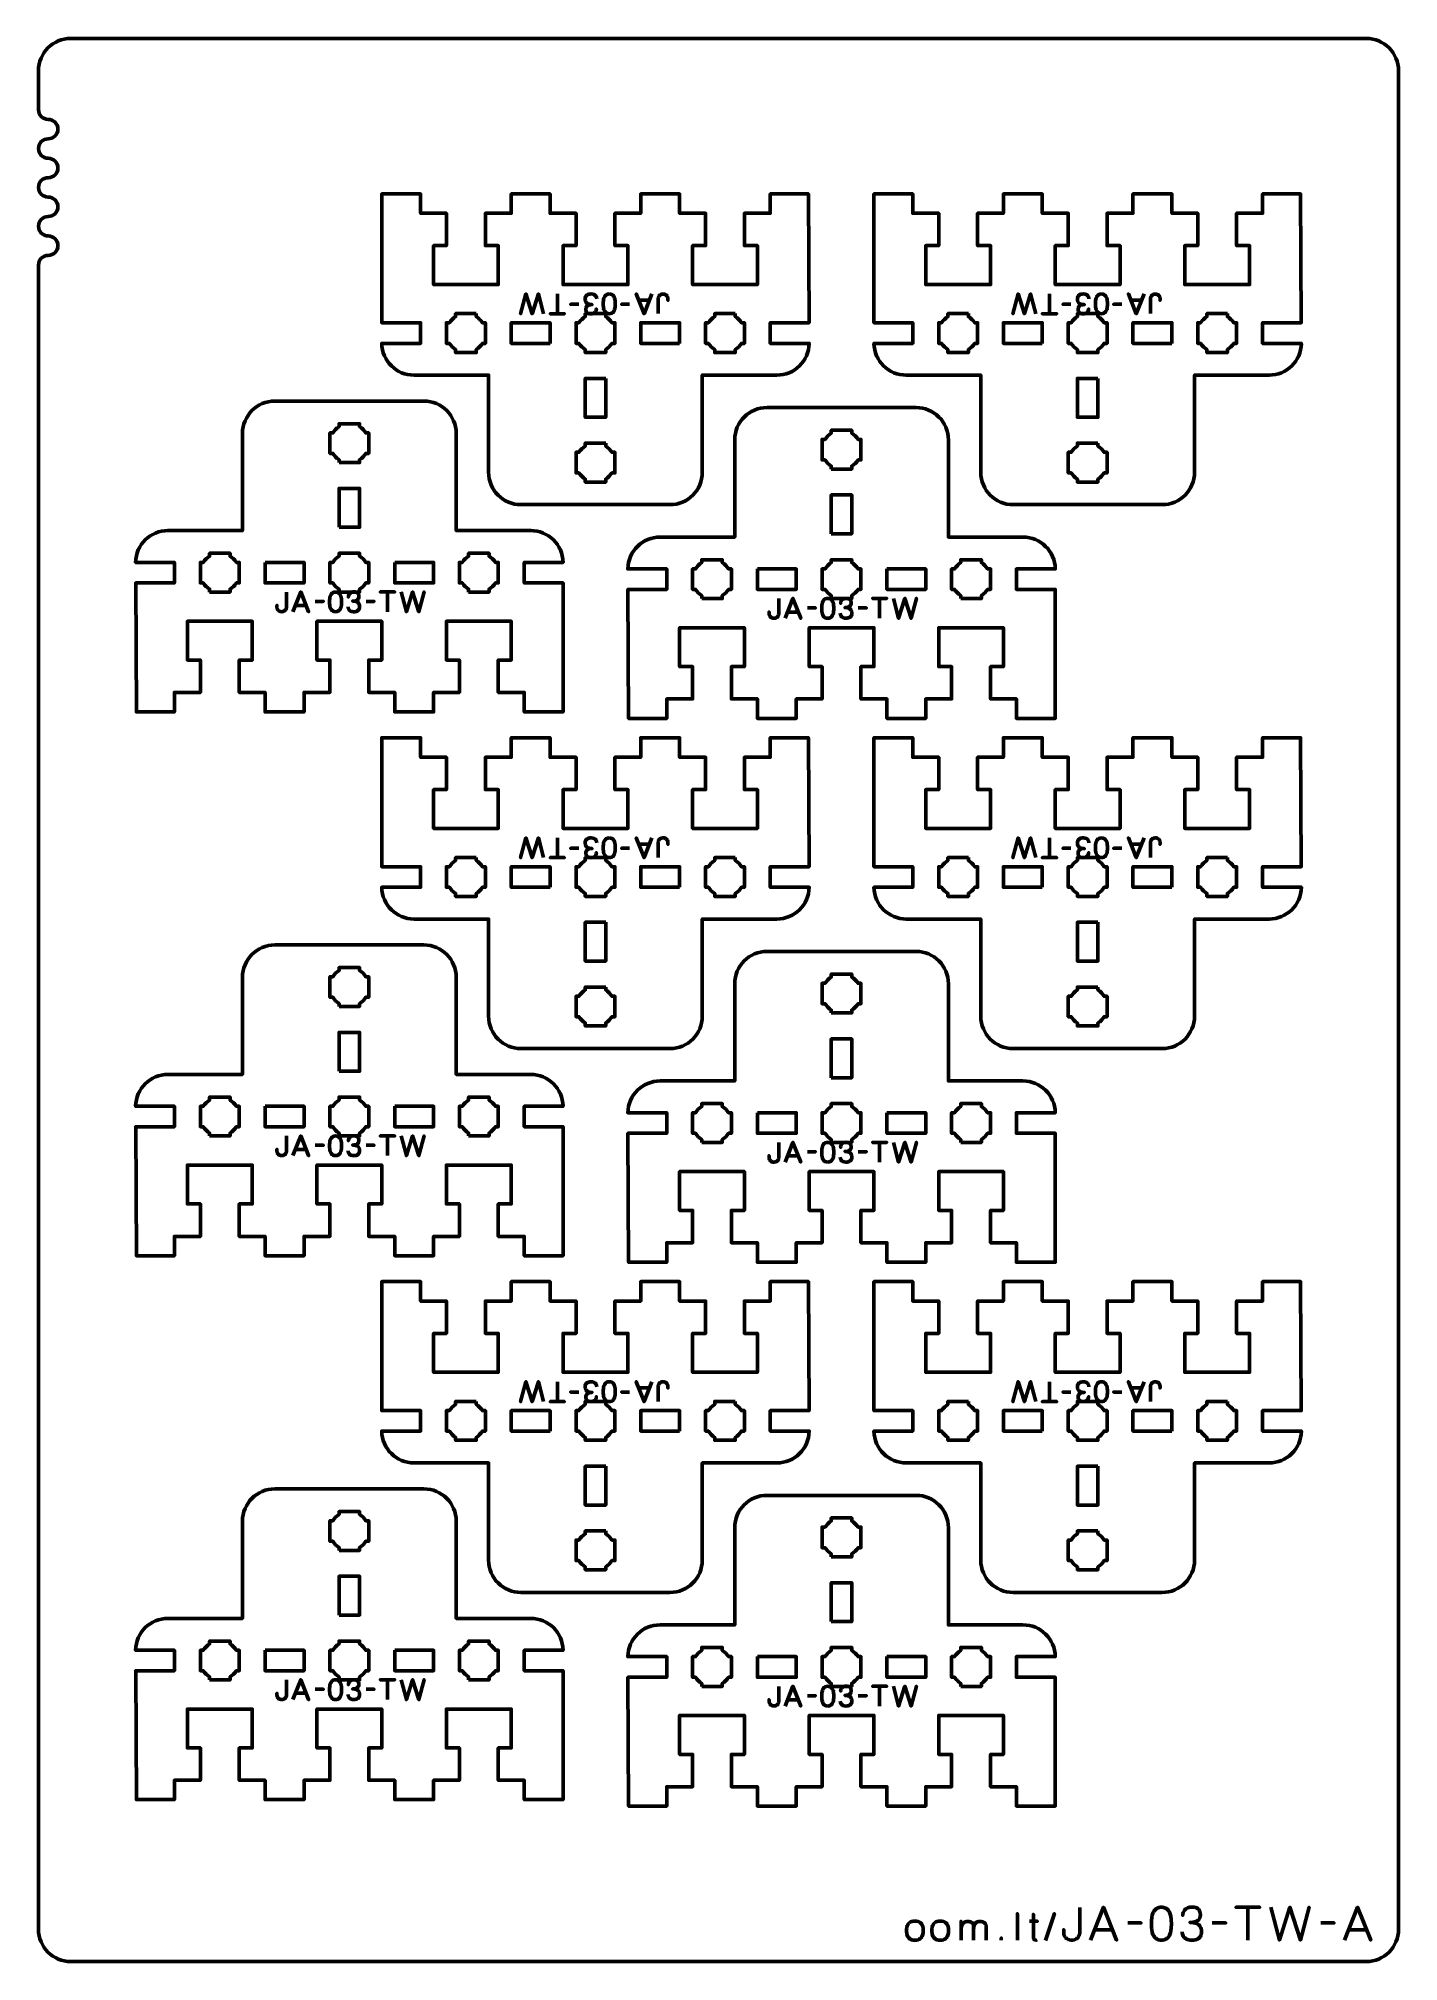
# Model space of a CAD drawing. Header units: centimetres. Extents: x -21 to 0, y -29.7 to 0.
import ezdxf

# ---------------------------------------------------------------- set-up
doc = ezdxf.new("R2010")
doc.units = ezdxf.units.CM
doc.header["$MEASUREMENT"] = 0
doc.layers.add('Layer 1', color=7, linetype='Continuous')

msp = doc.modelspace()

# ---------------------------------------------------------------- linework, layer by layer
at = {"layer": 'Layer 1', "color": 1, "lineweight": 53}
msp.add_open_spline([(-21.00003, -29.19995), (-21.00003, -29.19995), (-21.00003, -3.49992), (-21.00003, -3.49992), (-21.00003, -3.49992), (-21.00003, -3.41709), (-20.93286, -3.34992), (-20.85003, -3.34992), (-20.85003, -3.34992), (-20.7672, -3.34992), (-20.70003, -3.28275), (-20.70003, -3.19992), (-20.70003, -3.19992), (-20.70003, -3.11709), (-20.7672, -3.04992), (-20.85003, -3.04992), (-20.85003, -3.04992), (-20.93286, -3.04992), (-21.00003, -2.98275), (-21.00003, -2.89992), (-21.00003, -2.89992), (-21.00003, -2.81709), (-20.93286, -2.74992), (-20.85003, -2.74992), (-20.85003, -2.74992), (-20.7672, -2.74992), (-20.70003, -2.68275), (-20.70003, -2.59992), (-20.70003, -2.59992), (-20.70003, -2.51709), (-20.7672, -2.44992), (-20.85003, -2.44992), (-20.85003, -2.44992), (-20.93286, -2.44992), (-21.00003, -2.38275), (-21.00003, -2.29992), (-21.00003, -2.29992), (-21.00003, -2.21709), (-20.93286, -2.14992), (-20.85003, -2.14992), (-20.85003, -2.14992), (-20.7672, -2.14992), (-20.70003, -2.08275), (-20.70003, -1.99992), (-20.70003, -1.99992), (-20.70003, -1.91709), (-20.7672, -1.84992), (-20.85003, -1.84992), (-20.85003, -1.84992), (-20.93286, -1.84992), (-21.00003, -1.78275), (-21.00003, -1.69992), (-21.00003, -1.69992), (-21.00003, -1.61709), (-20.93286, -1.54992), (-20.85003, -1.54992), (-20.85003, -1.54992), (-20.7672, -1.54992), (-20.70003, -1.48275), (-20.70003, -1.39992), (-20.70003, -1.39992), (-20.70003, -1.31709), (-20.7672, -1.24992), (-20.85003, -1.24992), (-20.85003, -1.24992), (-20.93286, -1.24992), (-21.00003, -1.18275), (-21.00003, -1.09992), (-21.00003, -1.09992), (-21.00003, -1.09992), (-21.00003, -0.49992), (-21.00003, -0.49992), (-21.00003, -0.49992), (-21.00003, -0.22295), (-20.77694, 0.00004), (-20.49994, 0.00004), (-20.49994, 0.00004), (-20.49994, 0.00004), (-0.50008, 0.00004), (-0.50008, 0.00004), (-0.50008, 0.00004), (-0.22294, 0.00004), (0.00002, -0.22295), (0.00002, -0.49992), (0.00002, -0.49992), (0.00002, -0.49992), (0.00002, -29.19995), (0.00002, -29.19995), (0.00002, -29.19995), (0.00002, -29.47695), (-0.22294, -29.70004), (-0.50008, -29.70004), (-0.50008, -29.70004), (-0.50008, -29.70004), (-20.49994, -29.70004), (-20.49994, -29.70004), (-20.49994, -29.70004), (-20.77694, -29.70004), (-21.00003, -29.47695), (-21.00003, -29.19995)], degree=3, knots=[0, 0, 0, 0, 0.04, 0.04, 0.04, 0.04, 0.08, 0.08, 0.08, 0.08, 0.12, 0.12, 0.12, 0.12, 0.16, 0.16, 0.16, 0.16, 0.2, 0.2, 0.2, 0.2, 0.24, 0.24, 0.24, 0.24, 0.28, 0.28, 0.28, 0.28, 0.32, 0.32, 0.32, 0.32, 0.36, 0.36, 0.36, 0.36, 0.4, 0.4, 0.4, 0.4, 0.44, 0.44, 0.44, 0.44, 0.48, 0.48, 0.48, 0.48, 0.52, 0.52, 0.52, 0.52, 0.56, 0.56, 0.56, 0.56, 0.6, 0.6, 0.6, 0.6, 0.64, 0.64, 0.64, 0.64, 0.68, 0.68, 0.68, 0.68, 0.72, 0.72, 0.72, 0.72, 0.76, 0.76, 0.76, 0.76, 0.8, 0.8, 0.8, 0.8, 0.84, 0.84, 0.84, 0.84, 0.88, 0.88, 0.88, 0.88, 0.92, 0.92, 0.92, 0.92, 0.96, 0.96, 0.96, 0.96, 1, 1, 1, 1], dxfattribs=at)
at = {"layer": 'Layer 1', "lineweight": 53}
for points, knots in [([(-11.24995, -7.19999), (-10.97386, -7.19999), (-10.74995, -6.97608), (-10.74995, -6.69999), (-10.74995, -6.69999), (-10.74995, -6.69999), (-10.74995, -5.19999), (-10.74995, -5.19999), (-10.74995, -5.19999), (-10.74995, -5.19999), (-9.5999, -5.19999), (-9.5999, -5.19999), (-9.5999, -5.19999), (-9.32674, -5.19999), (-9.10468, -4.98079), (-9.1, -4.70874), (-9.1, -4.70874), (-9.1, -4.70874), (-9.6999, -4.70874), (-9.6999, -4.70874), (-9.6999, -4.70874), (-9.6999, -4.70874), (-9.6999, -4.39124), (-9.6999, -4.39124), (-9.6999, -4.39124), (-9.6999, -4.39124), (-9.10182, -4.39124), (-9.10182, -4.39124), (-9.10182, -4.39124), (-9.10182, -4.39124), (-9.1124, -2.39999), (-9.1124, -2.39999), (-9.1124, -2.39999), (-9.1124, -2.39999), (-9.6999, -2.39999), (-9.6999, -2.39999), (-9.6999, -2.39999), (-9.6999, -2.39999), (-9.6999, -2.69999), (-9.6999, -2.69999), (-9.6999, -2.69999), (-9.6999, -2.69999), (-10.09991, -2.69999), (-10.09991, -2.69999), (-10.09991, -2.69999), (-10.09991, -2.69999), (-10.09991, -3.19999), (-10.09991, -3.19999), (-10.09991, -3.19999), (-10.09991, -3.19999), (-9.89991, -3.2), (-9.89991, -3.2), (-9.89991, -3.2), (-9.89991, -3.2), (-9.89991, -3.79999), (-9.89991, -3.79999), (-9.89991, -3.79999), (-10.28324, -3.79999), (-10.51659, -3.79999), (-10.89992, -3.79999), (-10.89992, -3.79999), (-10.89992, -3.79999), (-10.89992, -3.2), (-10.89992, -3.2), (-10.89992, -3.2), (-10.89992, -3.2), (-10.69992, -3.19999), (-10.69992, -3.19999), (-10.69992, -3.19999), (-10.69992, -3.19999), (-10.69992, -2.69998), (-10.69992, -2.69998), (-10.69992, -2.69998), (-10.69992, -2.69998), (-11.09993, -2.69999), (-11.09993, -2.69999), (-11.09993, -2.69999), (-11.09993, -2.69999), (-11.09993, -2.39999), (-11.09993, -2.39999), (-11.09993, -2.39999), (-11.09993, -2.39999), (-11.69994, -2.39999), (-11.69994, -2.39999), (-11.69994, -2.39999), (-11.69994, -2.39999), (-11.69994, -2.69999), (-11.69994, -2.69999), (-11.69994, -2.69999), (-11.69994, -2.69999), (-12.09994, -2.69999), (-12.09994, -2.69999), (-12.09994, -2.69999), (-12.09994, -2.69999), (-12.09994, -3.19999), (-12.09994, -3.19999), (-12.09994, -3.19999), (-12.09994, -3.19999), (-11.89994, -3.2), (-11.89994, -3.2), (-11.89994, -3.2), (-11.89994, -3.2), (-11.89994, -3.79999), (-11.89994, -3.79999), (-11.89994, -3.79999), (-12.28328, -3.79999), (-12.51662, -3.79999), (-12.89996, -3.79999), (-12.89996, -3.79999), (-12.89996, -3.79999), (-12.89996, -3.2), (-12.89996, -3.2), (-12.89996, -3.2), (-12.89996, -3.2), (-12.69996, -3.19999), (-12.69996, -3.19999), (-12.69996, -3.19999), (-12.69996, -3.19999), (-12.69996, -2.69998), (-12.69996, -2.69998), (-12.69996, -2.69998), (-12.69996, -2.69998), (-13.09996, -2.69999), (-13.09996, -2.69999), (-13.09996, -2.69999), (-13.09996, -2.69999), (-13.09996, -2.39999), (-13.09996, -2.39999), (-13.09996, -2.39999), (-13.09996, -2.39999), (-13.69997, -2.39999), (-13.69997, -2.39999), (-13.69997, -2.39999), (-13.69997, -2.39999), (-13.69997, -2.69999), (-13.69997, -2.69999), (-13.69997, -2.69999), (-13.69997, -2.69999), (-14.09998, -2.69999), (-14.09998, -2.69999), (-14.09998, -2.69999), (-14.09998, -2.69999), (-14.09998, -3.19999), (-14.09998, -3.19999), (-14.09998, -3.19999), (-14.09998, -3.19999), (-13.89998, -3.2), (-13.89998, -3.2), (-13.89998, -3.2), (-13.89998, -3.2), (-13.89998, -3.79999), (-13.89998, -3.79999), (-13.89998, -3.79999), (-14.28331, -3.79999), (-14.51666, -3.79999), (-14.89999, -3.79999), (-14.89999, -3.79999), (-14.89999, -3.79999), (-14.89999, -3.2), (-14.89999, -3.2), (-14.89999, -3.2), (-14.89999, -3.2), (-14.69999, -3.19999), (-14.69999, -3.19999), (-14.69999, -3.19999), (-14.69999, -3.19999), (-14.69999, -2.69998), (-14.69999, -2.69998), (-14.69999, -2.69998), (-14.69999, -2.69998), (-15.1, -2.69999), (-15.1, -2.69999), (-15.1, -2.69999), (-15.1, -2.69999), (-15.1, -2.39999), (-15.1, -2.39999), (-15.1, -2.39999), (-15.1, -2.39999), (-15.70001, -2.39999), (-15.70001, -2.39999), (-15.70001, -2.39999), (-15.70001, -2.39999), (-15.70001, -2.69999), (-15.70001, -2.69999), (-15.70001, -2.69999), (-15.70001, -2.69999), (-15.70001, -2.69998), (-15.70001, -2.69998), (-15.70001, -2.69998), (-15.70001, -2.69998), (-15.70001, -4.39124), (-15.70001, -4.39124), (-15.70001, -4.39124), (-15.70001, -4.39124), (-15.1, -4.39124), (-15.1, -4.39124), (-15.1, -4.39124), (-15.1, -4.39124), (-15.1, -4.70874), (-15.1, -4.70874), (-15.1, -4.70874), (-15.1, -4.70874), (-15.6999, -4.70874), (-15.6999, -4.70874), (-15.6999, -4.70874), (-15.69522, -4.98079), (-15.47316, -5.19999), (-15.2, -5.19999), (-15.2, -5.19999), (-15.2, -5.19999), (-14.04995, -5.19999), (-14.04995, -5.19999), (-14.04995, -5.19999), (-14.04995, -5.19999), (-14.04995, -6.69999), (-14.04995, -6.69999), (-14.04995, -6.69999), (-14.04995, -6.97608), (-13.82604, -7.19999), (-13.54995, -7.19999)], [0, 0, 0, 0, 0.01818182, 0.01818182, 0.01818182, 0.01818182, 0.03636364, 0.03636364, 0.03636364, 0.03636364, 0.05454545, 0.05454545, 0.05454545, 0.05454545, 0.07272727, 0.07272727, 0.07272727, 0.07272727, 0.09090909, 0.09090909, 0.09090909, 0.09090909, 0.10909091, 0.10909091, 0.10909091, 0.10909091, 0.12727273, 0.12727273, 0.12727273, 0.12727273, 0.14545455, 0.14545455, 0.14545455, 0.14545455, 0.16363636, 0.16363636, 0.16363636, 0.16363636, 0.18181818, 0.18181818, 0.18181818, 0.18181818, 0.2, 0.2, 0.2, 0.2, 0.21818182, 0.21818182, 0.21818182, 0.21818182, 0.23636364, 0.23636364, 0.23636364, 0.23636364, 0.25454545, 0.25454545, 0.25454545, 0.25454545, 0.27272727, 0.27272727, 0.27272727, 0.27272727, 0.29090909, 0.29090909, 0.29090909, 0.29090909, 0.30909091, 0.30909091, 0.30909091, 0.30909091, 0.32727273, 0.32727273, 0.32727273, 0.32727273, 0.34545455, 0.34545455, 0.34545455, 0.34545455, 0.36363636, 0.36363636, 0.36363636, 0.36363636, 0.38181818, 0.38181818, 0.38181818, 0.38181818, 0.4, 0.4, 0.4, 0.4, 0.41818182, 0.41818182, 0.41818182, 0.41818182, 0.43636364, 0.43636364, 0.43636364, 0.43636364, 0.45454545, 0.45454545, 0.45454545, 0.45454545, 0.47272727, 0.47272727, 0.47272727, 0.47272727, 0.49090909, 0.49090909, 0.49090909, 0.49090909, 0.50909091, 0.50909091, 0.50909091, 0.50909091, 0.52727273, 0.52727273, 0.52727273, 0.52727273, 0.54545455, 0.54545455, 0.54545455, 0.54545455, 0.56363636, 0.56363636, 0.56363636, 0.56363636, 0.58181818, 0.58181818, 0.58181818, 0.58181818, 0.6, 0.6, 0.6, 0.6, 0.61818182, 0.61818182, 0.61818182, 0.61818182, 0.63636364, 0.63636364, 0.63636364, 0.63636364, 0.65454545, 0.65454545, 0.65454545, 0.65454545, 0.67272727, 0.67272727, 0.67272727, 0.67272727, 0.69090909, 0.69090909, 0.69090909, 0.69090909, 0.70909091, 0.70909091, 0.70909091, 0.70909091, 0.72727273, 0.72727273, 0.72727273, 0.72727273, 0.74545455, 0.74545455, 0.74545455, 0.74545455, 0.76363636, 0.76363636, 0.76363636, 0.76363636, 0.78181818, 0.78181818, 0.78181818, 0.78181818, 0.8, 0.8, 0.8, 0.8, 0.81818182, 0.81818182, 0.81818182, 0.81818182, 0.83636364, 0.83636364, 0.83636364, 0.83636364, 0.85454545, 0.85454545, 0.85454545, 0.85454545, 0.87272727, 0.87272727, 0.87272727, 0.87272727, 0.89090909, 0.89090909, 0.89090909, 0.89090909, 0.90909091, 0.90909091, 0.90909091, 0.90909091, 0.92727273, 0.92727273, 0.92727273, 0.92727273, 0.94545455, 0.94545455, 0.94545455, 0.94545455, 0.96363636, 0.96363636, 0.96363636, 0.96363636, 0.98181818, 0.98181818, 0.98181818, 0.98181818, 1, 1, 1, 1]), ([(-3.64995, -7.19999), (-3.37386, -7.19999), (-3.14995, -6.97608), (-3.14995, -6.69999), (-3.14995, -6.69999), (-3.14995, -6.69999), (-3.14995, -5.19999), (-3.14995, -5.19999), (-3.14995, -5.19999), (-3.14995, -5.19999), (-1.9999, -5.19999), (-1.9999, -5.19999), (-1.9999, -5.19999), (-1.72674, -5.19999), (-1.50468, -4.98079), (-1.5, -4.70874), (-1.5, -4.70874), (-1.5, -4.70874), (-2.0999, -4.70874), (-2.0999, -4.70874), (-2.0999, -4.70874), (-2.0999, -4.70874), (-2.0999, -4.39124), (-2.0999, -4.39124), (-2.0999, -4.39124), (-2.0999, -4.39124), (-1.50182, -4.39124), (-1.50182, -4.39124), (-1.50182, -4.39124), (-1.50182, -4.39124), (-1.5124, -2.39999), (-1.5124, -2.39999), (-1.5124, -2.39999), (-1.5124, -2.39999), (-2.0999, -2.39999), (-2.0999, -2.39999), (-2.0999, -2.39999), (-2.0999, -2.39999), (-2.0999, -2.69999), (-2.0999, -2.69999), (-2.0999, -2.69999), (-2.0999, -2.69999), (-2.49991, -2.69999), (-2.49991, -2.69999), (-2.49991, -2.69999), (-2.49991, -2.69999), (-2.49991, -3.19999), (-2.49991, -3.19999), (-2.49991, -3.19999), (-2.49991, -3.19999), (-2.29991, -3.2), (-2.29991, -3.2), (-2.29991, -3.2), (-2.29991, -3.2), (-2.29991, -3.79999), (-2.29991, -3.79999), (-2.29991, -3.79999), (-2.68324, -3.79999), (-2.91659, -3.79999), (-3.29992, -3.79999), (-3.29992, -3.79999), (-3.29992, -3.79999), (-3.29992, -3.2), (-3.29992, -3.2), (-3.29992, -3.2), (-3.29992, -3.2), (-3.09992, -3.19999), (-3.09992, -3.19999), (-3.09992, -3.19999), (-3.09992, -3.19999), (-3.09992, -2.69998), (-3.09992, -2.69998), (-3.09992, -2.69998), (-3.09992, -2.69998), (-3.49993, -2.69999), (-3.49993, -2.69999), (-3.49993, -2.69999), (-3.49993, -2.69999), (-3.49993, -2.39999), (-3.49993, -2.39999), (-3.49993, -2.39999), (-3.49993, -2.39999), (-4.09994, -2.39999), (-4.09994, -2.39999), (-4.09994, -2.39999), (-4.09994, -2.39999), (-4.09994, -2.69999), (-4.09994, -2.69999), (-4.09994, -2.69999), (-4.09994, -2.69999), (-4.49994, -2.69999), (-4.49994, -2.69999), (-4.49994, -2.69999), (-4.49994, -2.69999), (-4.49994, -3.19999), (-4.49994, -3.19999), (-4.49994, -3.19999), (-4.49994, -3.19999), (-4.29994, -3.2), (-4.29994, -3.2), (-4.29994, -3.2), (-4.29994, -3.2), (-4.29994, -3.79999), (-4.29994, -3.79999), (-4.29994, -3.79999), (-4.68328, -3.79999), (-4.91662, -3.79999), (-5.29996, -3.79999), (-5.29996, -3.79999), (-5.29996, -3.79999), (-5.29996, -3.2), (-5.29996, -3.2), (-5.29996, -3.2), (-5.29996, -3.2), (-5.09996, -3.19999), (-5.09996, -3.19999), (-5.09996, -3.19999), (-5.09996, -3.19999), (-5.09996, -2.69998), (-5.09996, -2.69998), (-5.09996, -2.69998), (-5.09996, -2.69998), (-5.49996, -2.69999), (-5.49996, -2.69999), (-5.49996, -2.69999), (-5.49996, -2.69999), (-5.49996, -2.39999), (-5.49996, -2.39999), (-5.49996, -2.39999), (-5.49996, -2.39999), (-6.09997, -2.39999), (-6.09997, -2.39999), (-6.09997, -2.39999), (-6.09997, -2.39999), (-6.09997, -2.69999), (-6.09997, -2.69999), (-6.09997, -2.69999), (-6.09997, -2.69999), (-6.49998, -2.69999), (-6.49998, -2.69999), (-6.49998, -2.69999), (-6.49998, -2.69999), (-6.49998, -3.19999), (-6.49998, -3.19999), (-6.49998, -3.19999), (-6.49998, -3.19999), (-6.29998, -3.2), (-6.29998, -3.2), (-6.29998, -3.2), (-6.29998, -3.2), (-6.29998, -3.79999), (-6.29998, -3.79999), (-6.29998, -3.79999), (-6.68331, -3.79999), (-6.91666, -3.79999), (-7.29999, -3.79999), (-7.29999, -3.79999), (-7.29999, -3.79999), (-7.29999, -3.2), (-7.29999, -3.2), (-7.29999, -3.2), (-7.29999, -3.2), (-7.09999, -3.19999), (-7.09999, -3.19999), (-7.09999, -3.19999), (-7.09999, -3.19999), (-7.09999, -2.69998), (-7.09999, -2.69998), (-7.09999, -2.69998), (-7.09999, -2.69998), (-7.5, -2.69999), (-7.5, -2.69999), (-7.5, -2.69999), (-7.5, -2.69999), (-7.5, -2.39999), (-7.5, -2.39999), (-7.5, -2.39999), (-7.5, -2.39999), (-8.10001, -2.39999), (-8.10001, -2.39999), (-8.10001, -2.39999), (-8.10001, -2.39999), (-8.10001, -2.69999), (-8.10001, -2.69999), (-8.10001, -2.69999), (-8.10001, -2.69999), (-8.10001, -2.69998), (-8.10001, -2.69998), (-8.10001, -2.69998), (-8.10001, -2.69998), (-8.10001, -4.39124), (-8.10001, -4.39124), (-8.10001, -4.39124), (-8.10001, -4.39124), (-7.5, -4.39124), (-7.5, -4.39124), (-7.5, -4.39124), (-7.5, -4.39124), (-7.5, -4.70874), (-7.5, -4.70874), (-7.5, -4.70874), (-7.5, -4.70874), (-8.0999, -4.70874), (-8.0999, -4.70874), (-8.0999, -4.70874), (-8.09522, -4.98079), (-7.87316, -5.19999), (-7.6, -5.19999), (-7.6, -5.19999), (-7.6, -5.19999), (-6.44995, -5.19999), (-6.44995, -5.19999), (-6.44995, -5.19999), (-6.44995, -5.19999), (-6.44995, -6.69999), (-6.44995, -6.69999), (-6.44995, -6.69999), (-6.44995, -6.97608), (-6.22604, -7.19999), (-5.94995, -7.19999)], [0, 0, 0, 0, 0.01818182, 0.01818182, 0.01818182, 0.01818182, 0.03636364, 0.03636364, 0.03636364, 0.03636364, 0.05454545, 0.05454545, 0.05454545, 0.05454545, 0.07272727, 0.07272727, 0.07272727, 0.07272727, 0.09090909, 0.09090909, 0.09090909, 0.09090909, 0.10909091, 0.10909091, 0.10909091, 0.10909091, 0.12727273, 0.12727273, 0.12727273, 0.12727273, 0.14545455, 0.14545455, 0.14545455, 0.14545455, 0.16363636, 0.16363636, 0.16363636, 0.16363636, 0.18181818, 0.18181818, 0.18181818, 0.18181818, 0.2, 0.2, 0.2, 0.2, 0.21818182, 0.21818182, 0.21818182, 0.21818182, 0.23636364, 0.23636364, 0.23636364, 0.23636364, 0.25454545, 0.25454545, 0.25454545, 0.25454545, 0.27272727, 0.27272727, 0.27272727, 0.27272727, 0.29090909, 0.29090909, 0.29090909, 0.29090909, 0.30909091, 0.30909091, 0.30909091, 0.30909091, 0.32727273, 0.32727273, 0.32727273, 0.32727273, 0.34545455, 0.34545455, 0.34545455, 0.34545455, 0.36363636, 0.36363636, 0.36363636, 0.36363636, 0.38181818, 0.38181818, 0.38181818, 0.38181818, 0.4, 0.4, 0.4, 0.4, 0.41818182, 0.41818182, 0.41818182, 0.41818182, 0.43636364, 0.43636364, 0.43636364, 0.43636364, 0.45454545, 0.45454545, 0.45454545, 0.45454545, 0.47272727, 0.47272727, 0.47272727, 0.47272727, 0.49090909, 0.49090909, 0.49090909, 0.49090909, 0.50909091, 0.50909091, 0.50909091, 0.50909091, 0.52727273, 0.52727273, 0.52727273, 0.52727273, 0.54545455, 0.54545455, 0.54545455, 0.54545455, 0.56363636, 0.56363636, 0.56363636, 0.56363636, 0.58181818, 0.58181818, 0.58181818, 0.58181818, 0.6, 0.6, 0.6, 0.6, 0.61818182, 0.61818182, 0.61818182, 0.61818182, 0.63636364, 0.63636364, 0.63636364, 0.63636364, 0.65454545, 0.65454545, 0.65454545, 0.65454545, 0.67272727, 0.67272727, 0.67272727, 0.67272727, 0.69090909, 0.69090909, 0.69090909, 0.69090909, 0.70909091, 0.70909091, 0.70909091, 0.70909091, 0.72727273, 0.72727273, 0.72727273, 0.72727273, 0.74545455, 0.74545455, 0.74545455, 0.74545455, 0.76363636, 0.76363636, 0.76363636, 0.76363636, 0.78181818, 0.78181818, 0.78181818, 0.78181818, 0.8, 0.8, 0.8, 0.8, 0.81818182, 0.81818182, 0.81818182, 0.81818182, 0.83636364, 0.83636364, 0.83636364, 0.83636364, 0.85454545, 0.85454545, 0.85454545, 0.85454545, 0.87272727, 0.87272727, 0.87272727, 0.87272727, 0.89090909, 0.89090909, 0.89090909, 0.89090909, 0.90909091, 0.90909091, 0.90909091, 0.90909091, 0.92727273, 0.92727273, 0.92727273, 0.92727273, 0.94545455, 0.94545455, 0.94545455, 0.94545455, 0.96363636, 0.96363636, 0.96363636, 0.96363636, 0.98181818, 0.98181818, 0.98181818, 0.98181818, 1, 1, 1, 1]), ([(-14.24123, -4.24999), (-14.24123, -4.24999), (-14.24123, -4.29543), (-14.24123, -4.29543), (-14.24123, -4.29543), (-14.20247, -4.31966), (-14.16965, -4.35249), (-14.14542, -4.39124), (-14.14542, -4.39124), (-14.14542, -4.39124), (-14.09998, -4.39124), (-14.09998, -4.39124), (-14.09998, -4.39124), (-14.09998, -4.39124), (-14.09998, -4.54999), (-14.09998, -4.54999), (-14.09998, -4.54999), (-14.09998, -4.54999), (-14.09998, -4.70874), (-14.09998, -4.70874), (-14.09998, -4.70874), (-14.09998, -4.70874), (-14.14542, -4.70874), (-14.14542, -4.70874), (-14.14542, -4.70874), (-14.16965, -4.74749), (-14.20247, -4.78032), (-14.24123, -4.80455), (-14.24123, -4.80455), (-14.24123, -4.80455), (-14.24123, -4.84999), (-14.24123, -4.84999), (-14.24123, -4.84999), (-14.24123, -4.84999), (-14.39998, -4.84999), (-14.39998, -4.84999), (-14.39998, -4.84999), (-14.39998, -4.84999), (-14.55874, -4.84999), (-14.55874, -4.84999), (-14.55874, -4.84999), (-14.55874, -4.84999), (-14.55874, -4.80455), (-14.55874, -4.80455), (-14.55874, -4.80455), (-14.5975, -4.78032), (-14.63032, -4.74749), (-14.65455, -4.70874), (-14.65455, -4.70874), (-14.65455, -4.70874), (-14.69999, -4.70874), (-14.69999, -4.70874), (-14.69999, -4.70874), (-14.69999, -4.70874), (-14.69999, -4.54999), (-14.69999, -4.54999), (-14.69999, -4.54999), (-14.69999, -4.54999), (-14.69999, -4.39124), (-14.69999, -4.39124), (-14.69999, -4.39124), (-14.69999, -4.39124), (-14.65455, -4.39124), (-14.65455, -4.39124), (-14.65455, -4.39124), (-14.63032, -4.35249), (-14.5975, -4.31966), (-14.55874, -4.29543), (-14.55874, -4.29543), (-14.55874, -4.29543), (-14.55874, -4.24999), (-14.55874, -4.24999), (-14.55874, -4.24999), (-14.55874, -4.24999), (-14.39998, -4.24999), (-14.39998, -4.24999), (-14.39998, -4.24999), (-14.39998, -4.24999), (-14.24123, -4.24999), (-14.24123, -4.24999)], [0, 0, 0, 0, 0.05, 0.05, 0.05, 0.05, 0.1, 0.1, 0.1, 0.1, 0.15, 0.15, 0.15, 0.15, 0.2, 0.2, 0.2, 0.2, 0.25, 0.25, 0.25, 0.25, 0.3, 0.3, 0.3, 0.3, 0.35, 0.35, 0.35, 0.35, 0.4, 0.4, 0.4, 0.4, 0.45, 0.45, 0.45, 0.45, 0.5, 0.5, 0.5, 0.5, 0.55, 0.55, 0.55, 0.55, 0.6, 0.6, 0.6, 0.6, 0.65, 0.65, 0.65, 0.65, 0.7, 0.7, 0.7, 0.7, 0.75, 0.75, 0.75, 0.75, 0.8, 0.8, 0.8, 0.8, 0.85, 0.85, 0.85, 0.85, 0.9, 0.9, 0.9, 0.9, 0.95, 0.95, 0.95, 0.95, 1, 1, 1, 1]), ([(-13.09996, -4.70874), (-13.09996, -4.70874), (-13.69997, -4.70874), (-13.69997, -4.70874), (-13.69997, -4.70874), (-13.69997, -4.70874), (-13.69997, -4.39124), (-13.69997, -4.39124), (-13.69997, -4.39124), (-13.69997, -4.39124), (-13.09996, -4.39124), (-13.09996, -4.39124), (-13.09996, -4.39124), (-13.09996, -4.39124), (-13.09996, -4.70874), (-13.09996, -4.70874)], [0, 0, 0, 0, 0.25, 0.25, 0.25, 0.25, 0.5, 0.5, 0.5, 0.5, 0.75, 0.75, 0.75, 0.75, 1, 1, 1, 1]), ([(-12.2412, -4.24999), (-12.2412, -4.24999), (-12.2412, -4.29543), (-12.2412, -4.29543), (-12.2412, -4.29543), (-12.20244, -4.31966), (-12.16962, -4.35249), (-12.14539, -4.39124), (-12.14539, -4.39124), (-12.14539, -4.39124), (-12.09994, -4.39124), (-12.09994, -4.39124), (-12.09994, -4.39124), (-12.09994, -4.39124), (-12.09994, -4.54999), (-12.09994, -4.54999), (-12.09994, -4.54999), (-12.09994, -4.54999), (-12.09994, -4.70874), (-12.09994, -4.70874), (-12.09994, -4.70874), (-12.09994, -4.70874), (-12.14539, -4.70874), (-12.14539, -4.70874), (-12.14539, -4.70874), (-12.16962, -4.74749), (-12.20244, -4.78032), (-12.2412, -4.80455), (-12.2412, -4.80455), (-12.2412, -4.80455), (-12.2412, -4.84999), (-12.2412, -4.84999), (-12.2412, -4.84999), (-12.2412, -4.84999), (-12.39995, -4.84999), (-12.39995, -4.84999), (-12.39995, -4.84999), (-12.39995, -4.84999), (-12.5587, -4.84999), (-12.5587, -4.84999), (-12.5587, -4.84999), (-12.5587, -4.84999), (-12.5587, -4.80455), (-12.5587, -4.80455), (-12.5587, -4.80455), (-12.59746, -4.78032), (-12.63028, -4.74749), (-12.65451, -4.70874), (-12.65451, -4.70874), (-12.65451, -4.70874), (-12.69996, -4.70874), (-12.69996, -4.70874), (-12.69996, -4.70874), (-12.69996, -4.70874), (-12.69996, -4.54999), (-12.69996, -4.54999), (-12.69996, -4.54999), (-12.69996, -4.54999), (-12.69996, -4.39124), (-12.69996, -4.39124), (-12.69996, -4.39124), (-12.69996, -4.39124), (-12.65451, -4.39124), (-12.65451, -4.39124), (-12.65451, -4.39124), (-12.63028, -4.35249), (-12.59746, -4.31966), (-12.5587, -4.29543), (-12.5587, -4.29543), (-12.5587, -4.29543), (-12.5587, -4.24999), (-12.5587, -4.24999), (-12.5587, -4.24999), (-12.5587, -4.24999), (-12.39995, -4.24999), (-12.39995, -4.24999), (-12.39995, -4.24999), (-12.39995, -4.24999), (-12.2412, -4.24999), (-12.2412, -4.24999)], [0, 0, 0, 0, 0.05, 0.05, 0.05, 0.05, 0.1, 0.1, 0.1, 0.1, 0.15, 0.15, 0.15, 0.15, 0.2, 0.2, 0.2, 0.2, 0.25, 0.25, 0.25, 0.25, 0.3, 0.3, 0.3, 0.3, 0.35, 0.35, 0.35, 0.35, 0.4, 0.4, 0.4, 0.4, 0.45, 0.45, 0.45, 0.45, 0.5, 0.5, 0.5, 0.5, 0.55, 0.55, 0.55, 0.55, 0.6, 0.6, 0.6, 0.6, 0.65, 0.65, 0.65, 0.65, 0.7, 0.7, 0.7, 0.7, 0.75, 0.75, 0.75, 0.75, 0.8, 0.8, 0.8, 0.8, 0.85, 0.85, 0.85, 0.85, 0.9, 0.9, 0.9, 0.9, 0.95, 0.95, 0.95, 0.95, 1, 1, 1, 1]), ([(-11.09993, -4.70874), (-11.09993, -4.70874), (-11.69994, -4.70874), (-11.69994, -4.70874), (-11.69994, -4.70874), (-11.69994, -4.70874), (-11.69994, -4.39124), (-11.69994, -4.39124), (-11.69994, -4.39124), (-11.69994, -4.39124), (-11.09993, -4.39124), (-11.09993, -4.39124), (-11.09993, -4.39124), (-11.09993, -4.39124), (-11.09993, -4.70874), (-11.09993, -4.70874)], [0, 0, 0, 0, 0.25, 0.25, 0.25, 0.25, 0.5, 0.5, 0.5, 0.5, 0.75, 0.75, 0.75, 0.75, 1, 1, 1, 1]), ([(-10.24116, -4.24999), (-10.24116, -4.24999), (-10.24116, -4.29543), (-10.24116, -4.29543), (-10.24116, -4.29543), (-10.2024, -4.31966), (-10.16958, -4.35249), (-10.14535, -4.39124), (-10.14535, -4.39124), (-10.14535, -4.39124), (-10.09991, -4.39124), (-10.09991, -4.39124), (-10.09991, -4.39124), (-10.09991, -4.39124), (-10.09991, -4.54999), (-10.09991, -4.54999), (-10.09991, -4.54999), (-10.09991, -4.54999), (-10.09991, -4.70874), (-10.09991, -4.70874), (-10.09991, -4.70874), (-10.09991, -4.70874), (-10.14535, -4.70874), (-10.14535, -4.70874), (-10.14535, -4.70874), (-10.16958, -4.74749), (-10.2024, -4.78032), (-10.24116, -4.80455), (-10.24116, -4.80455), (-10.24116, -4.80455), (-10.24116, -4.84999), (-10.24116, -4.84999), (-10.24116, -4.84999), (-10.24116, -4.84999), (-10.39992, -4.84999), (-10.39992, -4.84999), (-10.39992, -4.84999), (-10.39992, -4.84999), (-10.55867, -4.84999), (-10.55867, -4.84999), (-10.55867, -4.84999), (-10.55867, -4.84999), (-10.55867, -4.80455), (-10.55867, -4.80455), (-10.55867, -4.80455), (-10.59743, -4.78032), (-10.63025, -4.74749), (-10.65448, -4.70874), (-10.65448, -4.70874), (-10.65448, -4.70874), (-10.69992, -4.70874), (-10.69992, -4.70874), (-10.69992, -4.70874), (-10.69992, -4.70874), (-10.69992, -4.54999), (-10.69992, -4.54999), (-10.69992, -4.54999), (-10.69992, -4.54999), (-10.69992, -4.39124), (-10.69992, -4.39124), (-10.69992, -4.39124), (-10.69992, -4.39124), (-10.65448, -4.39124), (-10.65448, -4.39124), (-10.65448, -4.39124), (-10.63025, -4.35249), (-10.59743, -4.31966), (-10.55867, -4.29543), (-10.55867, -4.29543), (-10.55867, -4.29543), (-10.55867, -4.24999), (-10.55867, -4.24999), (-10.55867, -4.24999), (-10.55867, -4.24999), (-10.39992, -4.24999), (-10.39992, -4.24999), (-10.39992, -4.24999), (-10.39992, -4.24999), (-10.24116, -4.24999), (-10.24116, -4.24999)], [0, 0, 0, 0, 0.05, 0.05, 0.05, 0.05, 0.1, 0.1, 0.1, 0.1, 0.15, 0.15, 0.15, 0.15, 0.2, 0.2, 0.2, 0.2, 0.25, 0.25, 0.25, 0.25, 0.3, 0.3, 0.3, 0.3, 0.35, 0.35, 0.35, 0.35, 0.4, 0.4, 0.4, 0.4, 0.45, 0.45, 0.45, 0.45, 0.5, 0.5, 0.5, 0.5, 0.55, 0.55, 0.55, 0.55, 0.6, 0.6, 0.6, 0.6, 0.65, 0.65, 0.65, 0.65, 0.7, 0.7, 0.7, 0.7, 0.75, 0.75, 0.75, 0.75, 0.8, 0.8, 0.8, 0.8, 0.85, 0.85, 0.85, 0.85, 0.9, 0.9, 0.9, 0.9, 0.95, 0.95, 0.95, 0.95, 1, 1, 1, 1]), ([(-6.64123, -4.24999), (-6.64123, -4.24999), (-6.64123, -4.29543), (-6.64123, -4.29543), (-6.64123, -4.29543), (-6.60247, -4.31966), (-6.56965, -4.35249), (-6.54542, -4.39124), (-6.54542, -4.39124), (-6.54542, -4.39124), (-6.49998, -4.39124), (-6.49998, -4.39124), (-6.49998, -4.39124), (-6.49998, -4.39124), (-6.49998, -4.54999), (-6.49998, -4.54999), (-6.49998, -4.54999), (-6.49998, -4.54999), (-6.49998, -4.70874), (-6.49998, -4.70874), (-6.49998, -4.70874), (-6.49998, -4.70874), (-6.54542, -4.70874), (-6.54542, -4.70874), (-6.54542, -4.70874), (-6.56965, -4.74749), (-6.60247, -4.78032), (-6.64123, -4.80455), (-6.64123, -4.80455), (-6.64123, -4.80455), (-6.64123, -4.84999), (-6.64123, -4.84999), (-6.64123, -4.84999), (-6.64123, -4.84999), (-6.79998, -4.84999), (-6.79998, -4.84999), (-6.79998, -4.84999), (-6.79998, -4.84999), (-6.95874, -4.84999), (-6.95874, -4.84999), (-6.95874, -4.84999), (-6.95874, -4.84999), (-6.95874, -4.80455), (-6.95874, -4.80455), (-6.95874, -4.80455), (-6.9975, -4.78032), (-7.03032, -4.74749), (-7.05455, -4.70874), (-7.05455, -4.70874), (-7.05455, -4.70874), (-7.09999, -4.70874), (-7.09999, -4.70874), (-7.09999, -4.70874), (-7.09999, -4.70874), (-7.09999, -4.54999), (-7.09999, -4.54999), (-7.09999, -4.54999), (-7.09999, -4.54999), (-7.09999, -4.39124), (-7.09999, -4.39124), (-7.09999, -4.39124), (-7.09999, -4.39124), (-7.05455, -4.39124), (-7.05455, -4.39124), (-7.05455, -4.39124), (-7.03032, -4.35249), (-6.9975, -4.31966), (-6.95874, -4.29543), (-6.95874, -4.29543), (-6.95874, -4.29543), (-6.95874, -4.24999), (-6.95874, -4.24999), (-6.95874, -4.24999), (-6.95874, -4.24999), (-6.79998, -4.24999), (-6.79998, -4.24999), (-6.79998, -4.24999), (-6.79998, -4.24999), (-6.64123, -4.24999), (-6.64123, -4.24999)], [0, 0, 0, 0, 0.05, 0.05, 0.05, 0.05, 0.1, 0.1, 0.1, 0.1, 0.15, 0.15, 0.15, 0.15, 0.2, 0.2, 0.2, 0.2, 0.25, 0.25, 0.25, 0.25, 0.3, 0.3, 0.3, 0.3, 0.35, 0.35, 0.35, 0.35, 0.4, 0.4, 0.4, 0.4, 0.45, 0.45, 0.45, 0.45, 0.5, 0.5, 0.5, 0.5, 0.55, 0.55, 0.55, 0.55, 0.6, 0.6, 0.6, 0.6, 0.65, 0.65, 0.65, 0.65, 0.7, 0.7, 0.7, 0.7, 0.75, 0.75, 0.75, 0.75, 0.8, 0.8, 0.8, 0.8, 0.85, 0.85, 0.85, 0.85, 0.9, 0.9, 0.9, 0.9, 0.95, 0.95, 0.95, 0.95, 1, 1, 1, 1]), ([(-5.49996, -4.70874), (-5.49996, -4.70874), (-6.09997, -4.70874), (-6.09997, -4.70874), (-6.09997, -4.70874), (-6.09997, -4.70874), (-6.09997, -4.39124), (-6.09997, -4.39124), (-6.09997, -4.39124), (-6.09997, -4.39124), (-5.49996, -4.39124), (-5.49996, -4.39124), (-5.49996, -4.39124), (-5.49996, -4.39124), (-5.49996, -4.70874), (-5.49996, -4.70874)], [0, 0, 0, 0, 0.25, 0.25, 0.25, 0.25, 0.5, 0.5, 0.5, 0.5, 0.75, 0.75, 0.75, 0.75, 1, 1, 1, 1]), ([(-4.6412, -4.24999), (-4.6412, -4.24999), (-4.6412, -4.29543), (-4.6412, -4.29543), (-4.6412, -4.29543), (-4.60244, -4.31966), (-4.56962, -4.35249), (-4.54539, -4.39124), (-4.54539, -4.39124), (-4.54539, -4.39124), (-4.49994, -4.39124), (-4.49994, -4.39124), (-4.49994, -4.39124), (-4.49994, -4.39124), (-4.49994, -4.54999), (-4.49994, -4.54999), (-4.49994, -4.54999), (-4.49994, -4.54999), (-4.49994, -4.70874), (-4.49994, -4.70874), (-4.49994, -4.70874), (-4.49994, -4.70874), (-4.54539, -4.70874), (-4.54539, -4.70874), (-4.54539, -4.70874), (-4.56962, -4.74749), (-4.60244, -4.78032), (-4.6412, -4.80455), (-4.6412, -4.80455), (-4.6412, -4.80455), (-4.6412, -4.84999), (-4.6412, -4.84999), (-4.6412, -4.84999), (-4.6412, -4.84999), (-4.79995, -4.84999), (-4.79995, -4.84999), (-4.79995, -4.84999), (-4.79995, -4.84999), (-4.9587, -4.84999), (-4.9587, -4.84999), (-4.9587, -4.84999), (-4.9587, -4.84999), (-4.9587, -4.80455), (-4.9587, -4.80455), (-4.9587, -4.80455), (-4.99746, -4.78032), (-5.03028, -4.74749), (-5.05451, -4.70874), (-5.05451, -4.70874), (-5.05451, -4.70874), (-5.09996, -4.70874), (-5.09996, -4.70874), (-5.09996, -4.70874), (-5.09996, -4.70874), (-5.09996, -4.54999), (-5.09996, -4.54999), (-5.09996, -4.54999), (-5.09996, -4.54999), (-5.09996, -4.39124), (-5.09996, -4.39124), (-5.09996, -4.39124), (-5.09996, -4.39124), (-5.05451, -4.39124), (-5.05451, -4.39124), (-5.05451, -4.39124), (-5.03028, -4.35249), (-4.99746, -4.31966), (-4.9587, -4.29543), (-4.9587, -4.29543), (-4.9587, -4.29543), (-4.9587, -4.24999), (-4.9587, -4.24999), (-4.9587, -4.24999), (-4.9587, -4.24999), (-4.79995, -4.24999), (-4.79995, -4.24999), (-4.79995, -4.24999), (-4.79995, -4.24999), (-4.6412, -4.24999), (-4.6412, -4.24999)], [0, 0, 0, 0, 0.05, 0.05, 0.05, 0.05, 0.1, 0.1, 0.1, 0.1, 0.15, 0.15, 0.15, 0.15, 0.2, 0.2, 0.2, 0.2, 0.25, 0.25, 0.25, 0.25, 0.3, 0.3, 0.3, 0.3, 0.35, 0.35, 0.35, 0.35, 0.4, 0.4, 0.4, 0.4, 0.45, 0.45, 0.45, 0.45, 0.5, 0.5, 0.5, 0.5, 0.55, 0.55, 0.55, 0.55, 0.6, 0.6, 0.6, 0.6, 0.65, 0.65, 0.65, 0.65, 0.7, 0.7, 0.7, 0.7, 0.75, 0.75, 0.75, 0.75, 0.8, 0.8, 0.8, 0.8, 0.85, 0.85, 0.85, 0.85, 0.9, 0.9, 0.9, 0.9, 0.95, 0.95, 0.95, 0.95, 1, 1, 1, 1]), ([(-3.49993, -4.70874), (-3.49993, -4.70874), (-4.09994, -4.70874), (-4.09994, -4.70874), (-4.09994, -4.70874), (-4.09994, -4.70874), (-4.09994, -4.39124), (-4.09994, -4.39124), (-4.09994, -4.39124), (-4.09994, -4.39124), (-3.49993, -4.39124), (-3.49993, -4.39124), (-3.49993, -4.39124), (-3.49993, -4.39124), (-3.49993, -4.70874), (-3.49993, -4.70874)], [0, 0, 0, 0, 0.25, 0.25, 0.25, 0.25, 0.5, 0.5, 0.5, 0.5, 0.75, 0.75, 0.75, 0.75, 1, 1, 1, 1]), ([(-2.64116, -4.24999), (-2.64116, -4.24999), (-2.64116, -4.29543), (-2.64116, -4.29543), (-2.64116, -4.29543), (-2.6024, -4.31966), (-2.56958, -4.35249), (-2.54535, -4.39124), (-2.54535, -4.39124), (-2.54535, -4.39124), (-2.49991, -4.39124), (-2.49991, -4.39124), (-2.49991, -4.39124), (-2.49991, -4.39124), (-2.49991, -4.54999), (-2.49991, -4.54999), (-2.49991, -4.54999), (-2.49991, -4.54999), (-2.49991, -4.70874), (-2.49991, -4.70874), (-2.49991, -4.70874), (-2.49991, -4.70874), (-2.54535, -4.70874), (-2.54535, -4.70874), (-2.54535, -4.70874), (-2.56958, -4.74749), (-2.6024, -4.78032), (-2.64116, -4.80455), (-2.64116, -4.80455), (-2.64116, -4.80455), (-2.64116, -4.84999), (-2.64116, -4.84999), (-2.64116, -4.84999), (-2.64116, -4.84999), (-2.79992, -4.84999), (-2.79992, -4.84999), (-2.79992, -4.84999), (-2.79992, -4.84999), (-2.95867, -4.84999), (-2.95867, -4.84999), (-2.95867, -4.84999), (-2.95867, -4.84999), (-2.95867, -4.80455), (-2.95867, -4.80455), (-2.95867, -4.80455), (-2.99743, -4.78032), (-3.03025, -4.74749), (-3.05448, -4.70874), (-3.05448, -4.70874), (-3.05448, -4.70874), (-3.09992, -4.70874), (-3.09992, -4.70874), (-3.09992, -4.70874), (-3.09992, -4.70874), (-3.09992, -4.54999), (-3.09992, -4.54999), (-3.09992, -4.54999), (-3.09992, -4.54999), (-3.09992, -4.39124), (-3.09992, -4.39124), (-3.09992, -4.39124), (-3.09992, -4.39124), (-3.05448, -4.39124), (-3.05448, -4.39124), (-3.05448, -4.39124), (-3.03025, -4.35249), (-2.99743, -4.31966), (-2.95867, -4.29543), (-2.95867, -4.29543), (-2.95867, -4.29543), (-2.95867, -4.24999), (-2.95867, -4.24999), (-2.95867, -4.24999), (-2.95867, -4.24999), (-2.79992, -4.24999), (-2.79992, -4.24999), (-2.79992, -4.24999), (-2.79992, -4.24999), (-2.64116, -4.24999), (-2.64116, -4.24999)], [0, 0, 0, 0, 0.05, 0.05, 0.05, 0.05, 0.1, 0.1, 0.1, 0.1, 0.15, 0.15, 0.15, 0.15, 0.2, 0.2, 0.2, 0.2, 0.25, 0.25, 0.25, 0.25, 0.3, 0.3, 0.3, 0.3, 0.35, 0.35, 0.35, 0.35, 0.4, 0.4, 0.4, 0.4, 0.45, 0.45, 0.45, 0.45, 0.5, 0.5, 0.5, 0.5, 0.55, 0.55, 0.55, 0.55, 0.6, 0.6, 0.6, 0.6, 0.65, 0.65, 0.65, 0.65, 0.7, 0.7, 0.7, 0.7, 0.75, 0.75, 0.75, 0.75, 0.8, 0.8, 0.8, 0.8, 0.85, 0.85, 0.85, 0.85, 0.9, 0.9, 0.9, 0.9, 0.95, 0.95, 0.95, 0.95, 1, 1, 1, 1]), ([(-12.24118, -5.24999), (-12.24118, -5.24999), (-12.24118, -5.85), (-12.24118, -5.85), (-12.24118, -5.85), (-12.24118, -5.85), (-12.55868, -5.85), (-12.55868, -5.85), (-12.55868, -5.85), (-12.55868, -5.85), (-12.55868, -5.24999), (-12.55868, -5.24999), (-12.55868, -5.24999), (-12.55868, -5.24999), (-12.24118, -5.24999), (-12.24118, -5.24999)], [0, 0, 0, 0, 0.25, 0.25, 0.25, 0.25, 0.5, 0.5, 0.5, 0.5, 0.75, 0.75, 0.75, 0.75, 1, 1, 1, 1]), ([(-4.64118, -5.24999), (-4.64118, -5.24999), (-4.64118, -5.85), (-4.64118, -5.85), (-4.64118, -5.85), (-4.64118, -5.85), (-4.95868, -5.85), (-4.95868, -5.85), (-4.95868, -5.85), (-4.95868, -5.85), (-4.95868, -5.24999), (-4.95868, -5.24999), (-4.95868, -5.24999), (-4.95868, -5.24999), (-4.64118, -5.24999), (-4.64118, -5.24999)], [0, 0, 0, 0, 0.25, 0.25, 0.25, 0.25, 0.5, 0.5, 0.5, 0.5, 0.75, 0.75, 0.75, 0.75, 1, 1, 1, 1]), ([(-17.35005, -5.60001), (-17.62614, -5.60001), (-17.85005, -5.82392), (-17.85005, -6.10001), (-17.85005, -6.10001), (-17.85005, -6.10001), (-17.85005, -7.60001), (-17.85005, -7.60001), (-17.85005, -7.60001), (-17.85005, -7.60001), (-19.0001, -7.60001), (-19.0001, -7.60001), (-19.0001, -7.60001), (-19.27326, -7.60001), (-19.49532, -7.81921), (-19.5, -8.09126), (-19.5, -8.09126), (-19.5, -8.09126), (-18.9001, -8.09126), (-18.9001, -8.09126), (-18.9001, -8.09126), (-18.9001, -8.09126), (-18.9001, -8.40876), (-18.9001, -8.40876), (-18.9001, -8.40876), (-18.9001, -8.40876), (-19.49818, -8.40876), (-19.49818, -8.40876), (-19.49818, -8.40876), (-19.49818, -8.40876), (-19.4876, -10.40001), (-19.4876, -10.40001), (-19.4876, -10.40001), (-19.4876, -10.40001), (-18.9001, -10.40001), (-18.9001, -10.40001), (-18.9001, -10.40001), (-18.9001, -10.40001), (-18.9001, -10.10001), (-18.9001, -10.10001), (-18.9001, -10.10001), (-18.9001, -10.10001), (-18.50009, -10.10001), (-18.50009, -10.10001), (-18.50009, -10.10001), (-18.50009, -10.10001), (-18.50009, -9.60001), (-18.50009, -9.60001), (-18.50009, -9.60001), (-18.50009, -9.60001), (-18.70009, -9.6), (-18.70009, -9.6), (-18.70009, -9.6), (-18.70009, -9.6), (-18.70009, -9.00001), (-18.70009, -9.00001), (-18.70009, -9.00001), (-18.31676, -9.00001), (-18.08341, -9.00001), (-17.70008, -9.00001), (-17.70008, -9.00001), (-17.70008, -9.00001), (-17.70008, -9.6), (-17.70008, -9.6), (-17.70008, -9.6), (-17.70008, -9.6), (-17.90008, -9.60001), (-17.90008, -9.60001), (-17.90008, -9.60001), (-17.90008, -9.60001), (-17.90008, -10.10002), (-17.90008, -10.10002), (-17.90008, -10.10002), (-17.90008, -10.10002), (-17.50007, -10.10001), (-17.50007, -10.10001), (-17.50007, -10.10001), (-17.50007, -10.10001), (-17.50007, -10.40001), (-17.50007, -10.40001), (-17.50007, -10.40001), (-17.50007, -10.40001), (-16.90006, -10.40001), (-16.90006, -10.40001), (-16.90006, -10.40001), (-16.90006, -10.40001), (-16.90006, -10.10001), (-16.90006, -10.10001), (-16.90006, -10.10001), (-16.90006, -10.10001), (-16.50006, -10.10001), (-16.50006, -10.10001), (-16.50006, -10.10001), (-16.50006, -10.10001), (-16.50006, -9.60001), (-16.50006, -9.60001), (-16.50006, -9.60001), (-16.50006, -9.60001), (-16.70006, -9.6), (-16.70006, -9.6), (-16.70006, -9.6), (-16.70006, -9.6), (-16.70006, -9.00001), (-16.70006, -9.00001), (-16.70006, -9.00001), (-16.31672, -9.00001), (-16.08338, -9.00001), (-15.70004, -9.00001), (-15.70004, -9.00001), (-15.70004, -9.00001), (-15.70004, -9.6), (-15.70004, -9.6), (-15.70004, -9.6), (-15.70004, -9.6), (-15.90004, -9.60001), (-15.90004, -9.60001), (-15.90004, -9.60001), (-15.90004, -9.60001), (-15.90004, -10.10002), (-15.90004, -10.10002), (-15.90004, -10.10002), (-15.90004, -10.10002), (-15.50004, -10.10001), (-15.50004, -10.10001), (-15.50004, -10.10001), (-15.50004, -10.10001), (-15.50004, -10.40001), (-15.50004, -10.40001), (-15.50004, -10.40001), (-15.50004, -10.40001), (-14.90003, -10.40001), (-14.90003, -10.40001), (-14.90003, -10.40001), (-14.90003, -10.40001), (-14.90003, -10.10001), (-14.90003, -10.10001), (-14.90003, -10.10001), (-14.90003, -10.10001), (-14.50002, -10.10001), (-14.50002, -10.10001), (-14.50002, -10.10001), (-14.50002, -10.10001), (-14.50002, -9.60001), (-14.50002, -9.60001), (-14.50002, -9.60001), (-14.50002, -9.60001), (-14.70002, -9.6), (-14.70002, -9.6), (-14.70002, -9.6), (-14.70002, -9.6), (-14.70002, -9.00001), (-14.70002, -9.00001), (-14.70002, -9.00001), (-14.31669, -9.00001), (-14.08334, -9.00001), (-13.70001, -9.00001), (-13.70001, -9.00001), (-13.70001, -9.00001), (-13.70001, -9.6), (-13.70001, -9.6), (-13.70001, -9.6), (-13.70001, -9.6), (-13.90001, -9.60001), (-13.90001, -9.60001), (-13.90001, -9.60001), (-13.90001, -9.60001), (-13.90001, -10.10002), (-13.90001, -10.10002), (-13.90001, -10.10002), (-13.90001, -10.10002), (-13.5, -10.10001), (-13.5, -10.10001), (-13.5, -10.10001), (-13.5, -10.10001), (-13.5, -10.40001), (-13.5, -10.40001), (-13.5, -10.40001), (-13.5, -10.40001), (-12.89999, -10.40001), (-12.89999, -10.40001), (-12.89999, -10.40001), (-12.89999, -10.40001), (-12.89999, -10.10001), (-12.89999, -10.10001), (-12.89999, -10.10001), (-12.89999, -10.10001), (-12.89999, -10.10002), (-12.89999, -10.10002), (-12.89999, -10.10002), (-12.89999, -10.10002), (-12.89999, -8.40876), (-12.89999, -8.40876), (-12.89999, -8.40876), (-12.89999, -8.40876), (-13.5, -8.40876), (-13.5, -8.40876), (-13.5, -8.40876), (-13.5, -8.40876), (-13.5, -8.09126), (-13.5, -8.09126), (-13.5, -8.09126), (-13.5, -8.09126), (-12.9001, -8.09126), (-12.9001, -8.09126), (-12.9001, -8.09126), (-12.90478, -7.81921), (-13.12684, -7.60001), (-13.4, -7.60001), (-13.4, -7.60001), (-13.4, -7.60001), (-14.55005, -7.60001), (-14.55005, -7.60001), (-14.55005, -7.60001), (-14.55005, -7.60001), (-14.55005, -6.10001), (-14.55005, -6.10001), (-14.55005, -6.10001), (-14.55005, -5.82392), (-14.77396, -5.60001), (-15.05005, -5.60001)], [0, 0, 0, 0, 0.01818182, 0.01818182, 0.01818182, 0.01818182, 0.03636364, 0.03636364, 0.03636364, 0.03636364, 0.05454545, 0.05454545, 0.05454545, 0.05454545, 0.07272727, 0.07272727, 0.07272727, 0.07272727, 0.09090909, 0.09090909, 0.09090909, 0.09090909, 0.10909091, 0.10909091, 0.10909091, 0.10909091, 0.12727273, 0.12727273, 0.12727273, 0.12727273, 0.14545455, 0.14545455, 0.14545455, 0.14545455, 0.16363636, 0.16363636, 0.16363636, 0.16363636, 0.18181818, 0.18181818, 0.18181818, 0.18181818, 0.2, 0.2, 0.2, 0.2, 0.21818182, 0.21818182, 0.21818182, 0.21818182, 0.23636364, 0.23636364, 0.23636364, 0.23636364, 0.25454545, 0.25454545, 0.25454545, 0.25454545, 0.27272727, 0.27272727, 0.27272727, 0.27272727, 0.29090909, 0.29090909, 0.29090909, 0.29090909, 0.30909091, 0.30909091, 0.30909091, 0.30909091, 0.32727273, 0.32727273, 0.32727273, 0.32727273, 0.34545455, 0.34545455, 0.34545455, 0.34545455, 0.36363636, 0.36363636, 0.36363636, 0.36363636, 0.38181818, 0.38181818, 0.38181818, 0.38181818, 0.4, 0.4, 0.4, 0.4, 0.41818182, 0.41818182, 0.41818182, 0.41818182, 0.43636364, 0.43636364, 0.43636364, 0.43636364, 0.45454545, 0.45454545, 0.45454545, 0.45454545, 0.47272727, 0.47272727, 0.47272727, 0.47272727, 0.49090909, 0.49090909, 0.49090909, 0.49090909, 0.50909091, 0.50909091, 0.50909091, 0.50909091, 0.52727273, 0.52727273, 0.52727273, 0.52727273, 0.54545455, 0.54545455, 0.54545455, 0.54545455, 0.56363636, 0.56363636, 0.56363636, 0.56363636, 0.58181818, 0.58181818, 0.58181818, 0.58181818, 0.6, 0.6, 0.6, 0.6, 0.61818182, 0.61818182, 0.61818182, 0.61818182, 0.63636364, 0.63636364, 0.63636364, 0.63636364, 0.65454545, 0.65454545, 0.65454545, 0.65454545, 0.67272727, 0.67272727, 0.67272727, 0.67272727, 0.69090909, 0.69090909, 0.69090909, 0.69090909, 0.70909091, 0.70909091, 0.70909091, 0.70909091, 0.72727273, 0.72727273, 0.72727273, 0.72727273, 0.74545455, 0.74545455, 0.74545455, 0.74545455, 0.76363636, 0.76363636, 0.76363636, 0.76363636, 0.78181818, 0.78181818, 0.78181818, 0.78181818, 0.8, 0.8, 0.8, 0.8, 0.81818182, 0.81818182, 0.81818182, 0.81818182, 0.83636364, 0.83636364, 0.83636364, 0.83636364, 0.85454545, 0.85454545, 0.85454545, 0.85454545, 0.87272727, 0.87272727, 0.87272727, 0.87272727, 0.89090909, 0.89090909, 0.89090909, 0.89090909, 0.90909091, 0.90909091, 0.90909091, 0.90909091, 0.92727273, 0.92727273, 0.92727273, 0.92727273, 0.94545455, 0.94545455, 0.94545455, 0.94545455, 0.96363636, 0.96363636, 0.96363636, 0.96363636, 0.98181818, 0.98181818, 0.98181818, 0.98181818, 1, 1, 1, 1]), ([(-9.75005, -5.70001), (-10.02614, -5.70001), (-10.25005, -5.92392), (-10.25005, -6.20001), (-10.25005, -6.20001), (-10.25005, -6.20001), (-10.25005, -7.70001), (-10.25005, -7.70001), (-10.25005, -7.70001), (-10.25005, -7.70001), (-11.4001, -7.70001), (-11.4001, -7.70001), (-11.4001, -7.70001), (-11.67326, -7.70001), (-11.89532, -7.91921), (-11.9, -8.19126), (-11.9, -8.19126), (-11.9, -8.19126), (-11.3001, -8.19126), (-11.3001, -8.19126), (-11.3001, -8.19126), (-11.3001, -8.19126), (-11.3001, -8.50876), (-11.3001, -8.50876), (-11.3001, -8.50876), (-11.3001, -8.50876), (-11.89818, -8.50876), (-11.89818, -8.50876), (-11.89818, -8.50876), (-11.89818, -8.50876), (-11.8876, -10.50001), (-11.8876, -10.50001), (-11.8876, -10.50001), (-11.8876, -10.50001), (-11.3001, -10.50001), (-11.3001, -10.50001), (-11.3001, -10.50001), (-11.3001, -10.50001), (-11.3001, -10.20001), (-11.3001, -10.20001), (-11.3001, -10.20001), (-11.3001, -10.20001), (-10.90009, -10.20001), (-10.90009, -10.20001), (-10.90009, -10.20001), (-10.90009, -10.20001), (-10.90009, -9.70001), (-10.90009, -9.70001), (-10.90009, -9.70001), (-10.90009, -9.70001), (-11.10009, -9.7), (-11.10009, -9.7), (-11.10009, -9.7), (-11.10009, -9.7), (-11.10009, -9.10001), (-11.10009, -9.10001), (-11.10009, -9.10001), (-10.71676, -9.10001), (-10.48341, -9.10001), (-10.10008, -9.10001), (-10.10008, -9.10001), (-10.10008, -9.10001), (-10.10008, -9.7), (-10.10008, -9.7), (-10.10008, -9.7), (-10.10008, -9.7), (-10.30008, -9.70001), (-10.30008, -9.70001), (-10.30008, -9.70001), (-10.30008, -9.70001), (-10.30008, -10.20002), (-10.30008, -10.20002), (-10.30008, -10.20002), (-10.30008, -10.20002), (-9.90007, -10.20001), (-9.90007, -10.20001), (-9.90007, -10.20001), (-9.90007, -10.20001), (-9.90007, -10.50001), (-9.90007, -10.50001), (-9.90007, -10.50001), (-9.90007, -10.50001), (-9.30006, -10.50001), (-9.30006, -10.50001), (-9.30006, -10.50001), (-9.30006, -10.50001), (-9.30006, -10.20001), (-9.30006, -10.20001), (-9.30006, -10.20001), (-9.30006, -10.20001), (-8.90006, -10.20001), (-8.90006, -10.20001), (-8.90006, -10.20001), (-8.90006, -10.20001), (-8.90006, -9.70001), (-8.90006, -9.70001), (-8.90006, -9.70001), (-8.90006, -9.70001), (-9.10006, -9.7), (-9.10006, -9.7), (-9.10006, -9.7), (-9.10006, -9.7), (-9.10006, -9.10001), (-9.10006, -9.10001), (-9.10006, -9.10001), (-8.71672, -9.10001), (-8.48338, -9.10001), (-8.10004, -9.10001), (-8.10004, -9.10001), (-8.10004, -9.10001), (-8.10004, -9.7), (-8.10004, -9.7), (-8.10004, -9.7), (-8.10004, -9.7), (-8.30004, -9.70001), (-8.30004, -9.70001), (-8.30004, -9.70001), (-8.30004, -9.70001), (-8.30004, -10.20002), (-8.30004, -10.20002), (-8.30004, -10.20002), (-8.30004, -10.20002), (-7.90004, -10.20001), (-7.90004, -10.20001), (-7.90004, -10.20001), (-7.90004, -10.20001), (-7.90004, -10.50001), (-7.90004, -10.50001), (-7.90004, -10.50001), (-7.90004, -10.50001), (-7.30003, -10.50001), (-7.30003, -10.50001), (-7.30003, -10.50001), (-7.30003, -10.50001), (-7.30003, -10.20001), (-7.30003, -10.20001), (-7.30003, -10.20001), (-7.30003, -10.20001), (-6.90002, -10.20001), (-6.90002, -10.20001), (-6.90002, -10.20001), (-6.90002, -10.20001), (-6.90002, -9.70001), (-6.90002, -9.70001), (-6.90002, -9.70001), (-6.90002, -9.70001), (-7.10002, -9.7), (-7.10002, -9.7), (-7.10002, -9.7), (-7.10002, -9.7), (-7.10002, -9.10001), (-7.10002, -9.10001), (-7.10002, -9.10001), (-6.71669, -9.10001), (-6.48334, -9.10001), (-6.10001, -9.10001), (-6.10001, -9.10001), (-6.10001, -9.10001), (-6.10001, -9.7), (-6.10001, -9.7), (-6.10001, -9.7), (-6.10001, -9.7), (-6.30001, -9.70001), (-6.30001, -9.70001), (-6.30001, -9.70001), (-6.30001, -9.70001), (-6.30001, -10.20002), (-6.30001, -10.20002), (-6.30001, -10.20002), (-6.30001, -10.20002), (-5.9, -10.20001), (-5.9, -10.20001), (-5.9, -10.20001), (-5.9, -10.20001), (-5.9, -10.50001), (-5.9, -10.50001), (-5.9, -10.50001), (-5.9, -10.50001), (-5.29999, -10.50001), (-5.29999, -10.50001), (-5.29999, -10.50001), (-5.29999, -10.50001), (-5.29999, -10.20001), (-5.29999, -10.20001), (-5.29999, -10.20001), (-5.29999, -10.20001), (-5.29999, -10.20002), (-5.29999, -10.20002), (-5.29999, -10.20002), (-5.29999, -10.20002), (-5.29999, -8.50876), (-5.29999, -8.50876), (-5.29999, -8.50876), (-5.29999, -8.50876), (-5.9, -8.50876), (-5.9, -8.50876), (-5.9, -8.50876), (-5.9, -8.50876), (-5.9, -8.19126), (-5.9, -8.19126), (-5.9, -8.19126), (-5.9, -8.19126), (-5.3001, -8.19126), (-5.3001, -8.19126), (-5.3001, -8.19126), (-5.30478, -7.91921), (-5.52684, -7.70001), (-5.8, -7.70001), (-5.8, -7.70001), (-5.8, -7.70001), (-6.95005, -7.70001), (-6.95005, -7.70001), (-6.95005, -7.70001), (-6.95005, -7.70001), (-6.95005, -6.20001), (-6.95005, -6.20001), (-6.95005, -6.20001), (-6.95005, -5.92392), (-7.17396, -5.70001), (-7.45005, -5.70001)], [0, 0, 0, 0, 0.01818182, 0.01818182, 0.01818182, 0.01818182, 0.03636364, 0.03636364, 0.03636364, 0.03636364, 0.05454545, 0.05454545, 0.05454545, 0.05454545, 0.07272727, 0.07272727, 0.07272727, 0.07272727, 0.09090909, 0.09090909, 0.09090909, 0.09090909, 0.10909091, 0.10909091, 0.10909091, 0.10909091, 0.12727273, 0.12727273, 0.12727273, 0.12727273, 0.14545455, 0.14545455, 0.14545455, 0.14545455, 0.16363636, 0.16363636, 0.16363636, 0.16363636, 0.18181818, 0.18181818, 0.18181818, 0.18181818, 0.2, 0.2, 0.2, 0.2, 0.21818182, 0.21818182, 0.21818182, 0.21818182, 0.23636364, 0.23636364, 0.23636364, 0.23636364, 0.25454545, 0.25454545, 0.25454545, 0.25454545, 0.27272727, 0.27272727, 0.27272727, 0.27272727, 0.29090909, 0.29090909, 0.29090909, 0.29090909, 0.30909091, 0.30909091, 0.30909091, 0.30909091, 0.32727273, 0.32727273, 0.32727273, 0.32727273, 0.34545455, 0.34545455, 0.34545455, 0.34545455, 0.36363636, 0.36363636, 0.36363636, 0.36363636, 0.38181818, 0.38181818, 0.38181818, 0.38181818, 0.4, 0.4, 0.4, 0.4, 0.41818182, 0.41818182, 0.41818182, 0.41818182, 0.43636364, 0.43636364, 0.43636364, 0.43636364, 0.45454545, 0.45454545, 0.45454545, 0.45454545, 0.47272727, 0.47272727, 0.47272727, 0.47272727, 0.49090909, 0.49090909, 0.49090909, 0.49090909, 0.50909091, 0.50909091, 0.50909091, 0.50909091, 0.52727273, 0.52727273, 0.52727273, 0.52727273, 0.54545455, 0.54545455, 0.54545455, 0.54545455, 0.56363636, 0.56363636, 0.56363636, 0.56363636, 0.58181818, 0.58181818, 0.58181818, 0.58181818, 0.6, 0.6, 0.6, 0.6, 0.61818182, 0.61818182, 0.61818182, 0.61818182, 0.63636364, 0.63636364, 0.63636364, 0.63636364, 0.65454545, 0.65454545, 0.65454545, 0.65454545, 0.67272727, 0.67272727, 0.67272727, 0.67272727, 0.69090909, 0.69090909, 0.69090909, 0.69090909, 0.70909091, 0.70909091, 0.70909091, 0.70909091, 0.72727273, 0.72727273, 0.72727273, 0.72727273, 0.74545455, 0.74545455, 0.74545455, 0.74545455, 0.76363636, 0.76363636, 0.76363636, 0.76363636, 0.78181818, 0.78181818, 0.78181818, 0.78181818, 0.8, 0.8, 0.8, 0.8, 0.81818182, 0.81818182, 0.81818182, 0.81818182, 0.83636364, 0.83636364, 0.83636364, 0.83636364, 0.85454545, 0.85454545, 0.85454545, 0.85454545, 0.87272727, 0.87272727, 0.87272727, 0.87272727, 0.89090909, 0.89090909, 0.89090909, 0.89090909, 0.90909091, 0.90909091, 0.90909091, 0.90909091, 0.92727273, 0.92727273, 0.92727273, 0.92727273, 0.94545455, 0.94545455, 0.94545455, 0.94545455, 0.96363636, 0.96363636, 0.96363636, 0.96363636, 0.98181818, 0.98181818, 0.98181818, 0.98181818, 1, 1, 1, 1]), ([(-16.3588, -6.55001), (-16.3588, -6.55001), (-16.3588, -6.50457), (-16.3588, -6.50457), (-16.3588, -6.50457), (-16.39756, -6.48034), (-16.43038, -6.44751), (-16.45461, -6.40876), (-16.45461, -6.40876), (-16.45461, -6.40876), (-16.50006, -6.40876), (-16.50006, -6.40876), (-16.50006, -6.40876), (-16.50006, -6.40876), (-16.50006, -6.25001), (-16.50006, -6.25001), (-16.50006, -6.25001), (-16.50006, -6.25001), (-16.50006, -6.09126), (-16.50006, -6.09126), (-16.50006, -6.09126), (-16.50006, -6.09126), (-16.45461, -6.09126), (-16.45461, -6.09126), (-16.45461, -6.09126), (-16.43038, -6.05251), (-16.39756, -6.01968), (-16.3588, -5.99545), (-16.3588, -5.99545), (-16.3588, -5.99545), (-16.3588, -5.95001), (-16.3588, -5.95001), (-16.3588, -5.95001), (-16.3588, -5.95001), (-16.20005, -5.95001), (-16.20005, -5.95001), (-16.20005, -5.95001), (-16.20005, -5.95001), (-16.0413, -5.95001), (-16.0413, -5.95001), (-16.0413, -5.95001), (-16.0413, -5.95001), (-16.0413, -5.99545), (-16.0413, -5.99545), (-16.0413, -5.99545), (-16.00254, -6.01968), (-15.96972, -6.05251), (-15.94549, -6.09126), (-15.94549, -6.09126), (-15.94549, -6.09126), (-15.90004, -6.09126), (-15.90004, -6.09126), (-15.90004, -6.09126), (-15.90004, -6.09126), (-15.90004, -6.25001), (-15.90004, -6.25001), (-15.90004, -6.25001), (-15.90004, -6.25001), (-15.90004, -6.40876), (-15.90004, -6.40876), (-15.90004, -6.40876), (-15.90004, -6.40876), (-15.94549, -6.40876), (-15.94549, -6.40876), (-15.94549, -6.40876), (-15.96972, -6.44751), (-16.00254, -6.48034), (-16.0413, -6.50457), (-16.0413, -6.50457), (-16.0413, -6.50457), (-16.0413, -6.55001), (-16.0413, -6.55001), (-16.0413, -6.55001), (-16.0413, -6.55001), (-16.20005, -6.55001), (-16.20005, -6.55001), (-16.20005, -6.55001), (-16.20005, -6.55001), (-16.3588, -6.55001), (-16.3588, -6.55001)], [0, 0, 0, 0, 0.05, 0.05, 0.05, 0.05, 0.1, 0.1, 0.1, 0.1, 0.15, 0.15, 0.15, 0.15, 0.2, 0.2, 0.2, 0.2, 0.25, 0.25, 0.25, 0.25, 0.3, 0.3, 0.3, 0.3, 0.35, 0.35, 0.35, 0.35, 0.4, 0.4, 0.4, 0.4, 0.45, 0.45, 0.45, 0.45, 0.5, 0.5, 0.5, 0.5, 0.55, 0.55, 0.55, 0.55, 0.6, 0.6, 0.6, 0.6, 0.65, 0.65, 0.65, 0.65, 0.7, 0.7, 0.7, 0.7, 0.75, 0.75, 0.75, 0.75, 0.8, 0.8, 0.8, 0.8, 0.85, 0.85, 0.85, 0.85, 0.9, 0.9, 0.9, 0.9, 0.95, 0.95, 0.95, 0.95, 1, 1, 1, 1]), ([(-8.7588, -6.65001), (-8.7588, -6.65001), (-8.7588, -6.60457), (-8.7588, -6.60457), (-8.7588, -6.60457), (-8.79756, -6.58034), (-8.83038, -6.54751), (-8.85461, -6.50876), (-8.85461, -6.50876), (-8.85461, -6.50876), (-8.90006, -6.50876), (-8.90006, -6.50876), (-8.90006, -6.50876), (-8.90006, -6.50876), (-8.90006, -6.35001), (-8.90006, -6.35001), (-8.90006, -6.35001), (-8.90006, -6.35001), (-8.90006, -6.19126), (-8.90006, -6.19126), (-8.90006, -6.19126), (-8.90006, -6.19126), (-8.85461, -6.19126), (-8.85461, -6.19126), (-8.85461, -6.19126), (-8.83038, -6.15251), (-8.79756, -6.11968), (-8.7588, -6.09545), (-8.7588, -6.09545), (-8.7588, -6.09545), (-8.7588, -6.05001), (-8.7588, -6.05001), (-8.7588, -6.05001), (-8.7588, -6.05001), (-8.60005, -6.05001), (-8.60005, -6.05001), (-8.60005, -6.05001), (-8.60005, -6.05001), (-8.4413, -6.05001), (-8.4413, -6.05001), (-8.4413, -6.05001), (-8.4413, -6.05001), (-8.4413, -6.09545), (-8.4413, -6.09545), (-8.4413, -6.09545), (-8.40254, -6.11968), (-8.36972, -6.15251), (-8.34549, -6.19126), (-8.34549, -6.19126), (-8.34549, -6.19126), (-8.30004, -6.19126), (-8.30004, -6.19126), (-8.30004, -6.19126), (-8.30004, -6.19126), (-8.30004, -6.35001), (-8.30004, -6.35001), (-8.30004, -6.35001), (-8.30004, -6.35001), (-8.30004, -6.50876), (-8.30004, -6.50876), (-8.30004, -6.50876), (-8.30004, -6.50876), (-8.34549, -6.50876), (-8.34549, -6.50876), (-8.34549, -6.50876), (-8.36972, -6.54751), (-8.40254, -6.58034), (-8.4413, -6.60457), (-8.4413, -6.60457), (-8.4413, -6.60457), (-8.4413, -6.65001), (-8.4413, -6.65001), (-8.4413, -6.65001), (-8.4413, -6.65001), (-8.60005, -6.65001), (-8.60005, -6.65001), (-8.60005, -6.65001), (-8.60005, -6.65001), (-8.7588, -6.65001), (-8.7588, -6.65001)], [0, 0, 0, 0, 0.05, 0.05, 0.05, 0.05, 0.1, 0.1, 0.1, 0.1, 0.15, 0.15, 0.15, 0.15, 0.2, 0.2, 0.2, 0.2, 0.25, 0.25, 0.25, 0.25, 0.3, 0.3, 0.3, 0.3, 0.35, 0.35, 0.35, 0.35, 0.4, 0.4, 0.4, 0.4, 0.45, 0.45, 0.45, 0.45, 0.5, 0.5, 0.5, 0.5, 0.55, 0.55, 0.55, 0.55, 0.6, 0.6, 0.6, 0.6, 0.65, 0.65, 0.65, 0.65, 0.7, 0.7, 0.7, 0.7, 0.75, 0.75, 0.75, 0.75, 0.8, 0.8, 0.8, 0.8, 0.85, 0.85, 0.85, 0.85, 0.9, 0.9, 0.9, 0.9, 0.95, 0.95, 0.95, 0.95, 1, 1, 1, 1]), ([(-12.2412, -6.24999), (-12.2412, -6.24999), (-12.2412, -6.29543), (-12.2412, -6.29543), (-12.2412, -6.29543), (-12.20244, -6.31966), (-12.16962, -6.35249), (-12.14539, -6.39124), (-12.14539, -6.39124), (-12.14539, -6.39124), (-12.09994, -6.39124), (-12.09994, -6.39124), (-12.09994, -6.39124), (-12.09994, -6.39124), (-12.09994, -6.54999), (-12.09994, -6.54999), (-12.09994, -6.54999), (-12.09994, -6.54999), (-12.09994, -6.70874), (-12.09994, -6.70874), (-12.09994, -6.70874), (-12.09994, -6.70874), (-12.14539, -6.70874), (-12.14539, -6.70874), (-12.14539, -6.70874), (-12.16962, -6.74749), (-12.20244, -6.78032), (-12.2412, -6.80455), (-12.2412, -6.80455), (-12.2412, -6.80455), (-12.2412, -6.84999), (-12.2412, -6.84999), (-12.2412, -6.84999), (-12.2412, -6.84999), (-12.39995, -6.84999), (-12.39995, -6.84999), (-12.39995, -6.84999), (-12.39995, -6.84999), (-12.5587, -6.84999), (-12.5587, -6.84999), (-12.5587, -6.84999), (-12.5587, -6.84999), (-12.5587, -6.80455), (-12.5587, -6.80455), (-12.5587, -6.80455), (-12.59746, -6.78032), (-12.63028, -6.74749), (-12.65451, -6.70874), (-12.65451, -6.70874), (-12.65451, -6.70874), (-12.69996, -6.70874), (-12.69996, -6.70874), (-12.69996, -6.70874), (-12.69996, -6.70874), (-12.69996, -6.54999), (-12.69996, -6.54999), (-12.69996, -6.54999), (-12.69996, -6.54999), (-12.69996, -6.39124), (-12.69996, -6.39124), (-12.69996, -6.39124), (-12.69996, -6.39124), (-12.65451, -6.39124), (-12.65451, -6.39124), (-12.65451, -6.39124), (-12.63028, -6.35249), (-12.59746, -6.31966), (-12.5587, -6.29543), (-12.5587, -6.29543), (-12.5587, -6.29543), (-12.5587, -6.24999), (-12.5587, -6.24999), (-12.5587, -6.24999), (-12.5587, -6.24999), (-12.39995, -6.24999), (-12.39995, -6.24999), (-12.39995, -6.24999), (-12.39995, -6.24999), (-12.2412, -6.24999), (-12.2412, -6.24999)], [0, 0, 0, 0, 0.05, 0.05, 0.05, 0.05, 0.1, 0.1, 0.1, 0.1, 0.15, 0.15, 0.15, 0.15, 0.2, 0.2, 0.2, 0.2, 0.25, 0.25, 0.25, 0.25, 0.3, 0.3, 0.3, 0.3, 0.35, 0.35, 0.35, 0.35, 0.4, 0.4, 0.4, 0.4, 0.45, 0.45, 0.45, 0.45, 0.5, 0.5, 0.5, 0.5, 0.55, 0.55, 0.55, 0.55, 0.6, 0.6, 0.6, 0.6, 0.65, 0.65, 0.65, 0.65, 0.7, 0.7, 0.7, 0.7, 0.75, 0.75, 0.75, 0.75, 0.8, 0.8, 0.8, 0.8, 0.85, 0.85, 0.85, 0.85, 0.9, 0.9, 0.9, 0.9, 0.95, 0.95, 0.95, 0.95, 1, 1, 1, 1]), ([(-4.6412, -6.24999), (-4.6412, -6.24999), (-4.6412, -6.29543), (-4.6412, -6.29543), (-4.6412, -6.29543), (-4.60244, -6.31966), (-4.56962, -6.35249), (-4.54539, -6.39124), (-4.54539, -6.39124), (-4.54539, -6.39124), (-4.49994, -6.39124), (-4.49994, -6.39124), (-4.49994, -6.39124), (-4.49994, -6.39124), (-4.49994, -6.54999), (-4.49994, -6.54999), (-4.49994, -6.54999), (-4.49994, -6.54999), (-4.49994, -6.70874), (-4.49994, -6.70874), (-4.49994, -6.70874), (-4.49994, -6.70874), (-4.54539, -6.70874), (-4.54539, -6.70874), (-4.54539, -6.70874), (-4.56962, -6.74749), (-4.60244, -6.78032), (-4.6412, -6.80455), (-4.6412, -6.80455), (-4.6412, -6.80455), (-4.6412, -6.84999), (-4.6412, -6.84999), (-4.6412, -6.84999), (-4.6412, -6.84999), (-4.79995, -6.84999), (-4.79995, -6.84999), (-4.79995, -6.84999), (-4.79995, -6.84999), (-4.9587, -6.84999), (-4.9587, -6.84999), (-4.9587, -6.84999), (-4.9587, -6.84999), (-4.9587, -6.80455), (-4.9587, -6.80455), (-4.9587, -6.80455), (-4.99746, -6.78032), (-5.03028, -6.74749), (-5.05451, -6.70874), (-5.05451, -6.70874), (-5.05451, -6.70874), (-5.09996, -6.70874), (-5.09996, -6.70874), (-5.09996, -6.70874), (-5.09996, -6.70874), (-5.09996, -6.54999), (-5.09996, -6.54999), (-5.09996, -6.54999), (-5.09996, -6.54999), (-5.09996, -6.39124), (-5.09996, -6.39124), (-5.09996, -6.39124), (-5.09996, -6.39124), (-5.05451, -6.39124), (-5.05451, -6.39124), (-5.05451, -6.39124), (-5.03028, -6.35249), (-4.99746, -6.31966), (-4.9587, -6.29543), (-4.9587, -6.29543), (-4.9587, -6.29543), (-4.9587, -6.24999), (-4.9587, -6.24999), (-4.9587, -6.24999), (-4.9587, -6.24999), (-4.79995, -6.24999), (-4.79995, -6.24999), (-4.79995, -6.24999), (-4.79995, -6.24999), (-4.6412, -6.24999), (-4.6412, -6.24999)], [0, 0, 0, 0, 0.05, 0.05, 0.05, 0.05, 0.1, 0.1, 0.1, 0.1, 0.15, 0.15, 0.15, 0.15, 0.2, 0.2, 0.2, 0.2, 0.25, 0.25, 0.25, 0.25, 0.3, 0.3, 0.3, 0.3, 0.35, 0.35, 0.35, 0.35, 0.4, 0.4, 0.4, 0.4, 0.45, 0.45, 0.45, 0.45, 0.5, 0.5, 0.5, 0.5, 0.55, 0.55, 0.55, 0.55, 0.6, 0.6, 0.6, 0.6, 0.65, 0.65, 0.65, 0.65, 0.7, 0.7, 0.7, 0.7, 0.75, 0.75, 0.75, 0.75, 0.8, 0.8, 0.8, 0.8, 0.85, 0.85, 0.85, 0.85, 0.9, 0.9, 0.9, 0.9, 0.95, 0.95, 0.95, 0.95, 1, 1, 1, 1]), ([(-16.35882, -7.55001), (-16.35882, -7.55001), (-16.35882, -6.95), (-16.35882, -6.95), (-16.35882, -6.95), (-16.35882, -6.95), (-16.04132, -6.95), (-16.04132, -6.95), (-16.04132, -6.95), (-16.04132, -6.95), (-16.04132, -7.55001), (-16.04132, -7.55001), (-16.04132, -7.55001), (-16.04132, -7.55001), (-16.35882, -7.55001), (-16.35882, -7.55001)], [0, 0, 0, 0, 0.25, 0.25, 0.25, 0.25, 0.5, 0.5, 0.5, 0.5, 0.75, 0.75, 0.75, 0.75, 1, 1, 1, 1]), ([(-8.75882, -7.65001), (-8.75882, -7.65001), (-8.75882, -7.05), (-8.75882, -7.05), (-8.75882, -7.05), (-8.75882, -7.05), (-8.44132, -7.05), (-8.44132, -7.05), (-8.44132, -7.05), (-8.44132, -7.05), (-8.44132, -7.65001), (-8.44132, -7.65001), (-8.44132, -7.65001), (-8.44132, -7.65001), (-8.75882, -7.65001), (-8.75882, -7.65001)], [0, 0, 0, 0, 0.25, 0.25, 0.25, 0.25, 0.5, 0.5, 0.5, 0.5, 0.75, 0.75, 0.75, 0.75, 1, 1, 1, 1]), ([(-18.35884, -8.55001), (-18.35884, -8.55001), (-18.35884, -8.50457), (-18.35884, -8.50457), (-18.35884, -8.50457), (-18.3976, -8.48034), (-18.43042, -8.44751), (-18.45465, -8.40876), (-18.45465, -8.40876), (-18.45465, -8.40876), (-18.50009, -8.40876), (-18.50009, -8.40876), (-18.50009, -8.40876), (-18.50009, -8.40876), (-18.50009, -8.25001), (-18.50009, -8.25001), (-18.50009, -8.25001), (-18.50009, -8.25001), (-18.50009, -8.09126), (-18.50009, -8.09126), (-18.50009, -8.09126), (-18.50009, -8.09126), (-18.45465, -8.09126), (-18.45465, -8.09126), (-18.45465, -8.09126), (-18.43042, -8.05251), (-18.3976, -8.01968), (-18.35884, -7.99545), (-18.35884, -7.99545), (-18.35884, -7.99545), (-18.35884, -7.95001), (-18.35884, -7.95001), (-18.35884, -7.95001), (-18.35884, -7.95001), (-18.20008, -7.95001), (-18.20008, -7.95001), (-18.20008, -7.95001), (-18.20008, -7.95001), (-18.04133, -7.95001), (-18.04133, -7.95001), (-18.04133, -7.95001), (-18.04133, -7.95001), (-18.04133, -7.99545), (-18.04133, -7.99545), (-18.04133, -7.99545), (-18.00257, -8.01968), (-17.96975, -8.05251), (-17.94552, -8.09126), (-17.94552, -8.09126), (-17.94552, -8.09126), (-17.90008, -8.09126), (-17.90008, -8.09126), (-17.90008, -8.09126), (-17.90008, -8.09126), (-17.90008, -8.25001), (-17.90008, -8.25001), (-17.90008, -8.25001), (-17.90008, -8.25001), (-17.90008, -8.40876), (-17.90008, -8.40876), (-17.90008, -8.40876), (-17.90008, -8.40876), (-17.94552, -8.40876), (-17.94552, -8.40876), (-17.94552, -8.40876), (-17.96975, -8.44751), (-18.00257, -8.48034), (-18.04133, -8.50457), (-18.04133, -8.50457), (-18.04133, -8.50457), (-18.04133, -8.55001), (-18.04133, -8.55001), (-18.04133, -8.55001), (-18.04133, -8.55001), (-18.20008, -8.55001), (-18.20008, -8.55001), (-18.20008, -8.55001), (-18.20008, -8.55001), (-18.35884, -8.55001), (-18.35884, -8.55001)], [0, 0, 0, 0, 0.05, 0.05, 0.05, 0.05, 0.1, 0.1, 0.1, 0.1, 0.15, 0.15, 0.15, 0.15, 0.2, 0.2, 0.2, 0.2, 0.25, 0.25, 0.25, 0.25, 0.3, 0.3, 0.3, 0.3, 0.35, 0.35, 0.35, 0.35, 0.4, 0.4, 0.4, 0.4, 0.45, 0.45, 0.45, 0.45, 0.5, 0.5, 0.5, 0.5, 0.55, 0.55, 0.55, 0.55, 0.6, 0.6, 0.6, 0.6, 0.65, 0.65, 0.65, 0.65, 0.7, 0.7, 0.7, 0.7, 0.75, 0.75, 0.75, 0.75, 0.8, 0.8, 0.8, 0.8, 0.85, 0.85, 0.85, 0.85, 0.9, 0.9, 0.9, 0.9, 0.95, 0.95, 0.95, 0.95, 1, 1, 1, 1]), ([(-16.3588, -8.55001), (-16.3588, -8.55001), (-16.3588, -8.50457), (-16.3588, -8.50457), (-16.3588, -8.50457), (-16.39756, -8.48034), (-16.43038, -8.44751), (-16.45461, -8.40876), (-16.45461, -8.40876), (-16.45461, -8.40876), (-16.50006, -8.40876), (-16.50006, -8.40876), (-16.50006, -8.40876), (-16.50006, -8.40876), (-16.50006, -8.25001), (-16.50006, -8.25001), (-16.50006, -8.25001), (-16.50006, -8.25001), (-16.50006, -8.09126), (-16.50006, -8.09126), (-16.50006, -8.09126), (-16.50006, -8.09126), (-16.45461, -8.09126), (-16.45461, -8.09126), (-16.45461, -8.09126), (-16.43038, -8.05251), (-16.39756, -8.01968), (-16.3588, -7.99545), (-16.3588, -7.99545), (-16.3588, -7.99545), (-16.3588, -7.95001), (-16.3588, -7.95001), (-16.3588, -7.95001), (-16.3588, -7.95001), (-16.20005, -7.95001), (-16.20005, -7.95001), (-16.20005, -7.95001), (-16.20005, -7.95001), (-16.0413, -7.95001), (-16.0413, -7.95001), (-16.0413, -7.95001), (-16.0413, -7.95001), (-16.0413, -7.99545), (-16.0413, -7.99545), (-16.0413, -7.99545), (-16.00254, -8.01968), (-15.96972, -8.05251), (-15.94549, -8.09126), (-15.94549, -8.09126), (-15.94549, -8.09126), (-15.90004, -8.09126), (-15.90004, -8.09126), (-15.90004, -8.09126), (-15.90004, -8.09126), (-15.90004, -8.25001), (-15.90004, -8.25001), (-15.90004, -8.25001), (-15.90004, -8.25001), (-15.90004, -8.40876), (-15.90004, -8.40876), (-15.90004, -8.40876), (-15.90004, -8.40876), (-15.94549, -8.40876), (-15.94549, -8.40876), (-15.94549, -8.40876), (-15.96972, -8.44751), (-16.00254, -8.48034), (-16.0413, -8.50457), (-16.0413, -8.50457), (-16.0413, -8.50457), (-16.0413, -8.55001), (-16.0413, -8.55001), (-16.0413, -8.55001), (-16.0413, -8.55001), (-16.20005, -8.55001), (-16.20005, -8.55001), (-16.20005, -8.55001), (-16.20005, -8.55001), (-16.3588, -8.55001), (-16.3588, -8.55001)], [0, 0, 0, 0, 0.05, 0.05, 0.05, 0.05, 0.1, 0.1, 0.1, 0.1, 0.15, 0.15, 0.15, 0.15, 0.2, 0.2, 0.2, 0.2, 0.25, 0.25, 0.25, 0.25, 0.3, 0.3, 0.3, 0.3, 0.35, 0.35, 0.35, 0.35, 0.4, 0.4, 0.4, 0.4, 0.45, 0.45, 0.45, 0.45, 0.5, 0.5, 0.5, 0.5, 0.55, 0.55, 0.55, 0.55, 0.6, 0.6, 0.6, 0.6, 0.65, 0.65, 0.65, 0.65, 0.7, 0.7, 0.7, 0.7, 0.75, 0.75, 0.75, 0.75, 0.8, 0.8, 0.8, 0.8, 0.85, 0.85, 0.85, 0.85, 0.9, 0.9, 0.9, 0.9, 0.95, 0.95, 0.95, 0.95, 1, 1, 1, 1]), ([(-14.35877, -8.55001), (-14.35877, -8.55001), (-14.35877, -8.50457), (-14.35877, -8.50457), (-14.35877, -8.50457), (-14.39753, -8.48034), (-14.43035, -8.44751), (-14.45458, -8.40876), (-14.45458, -8.40876), (-14.45458, -8.40876), (-14.50002, -8.40876), (-14.50002, -8.40876), (-14.50002, -8.40876), (-14.50002, -8.40876), (-14.50002, -8.25001), (-14.50002, -8.25001), (-14.50002, -8.25001), (-14.50002, -8.25001), (-14.50002, -8.09126), (-14.50002, -8.09126), (-14.50002, -8.09126), (-14.50002, -8.09126), (-14.45458, -8.09126), (-14.45458, -8.09126), (-14.45458, -8.09126), (-14.43035, -8.05251), (-14.39753, -8.01968), (-14.35877, -7.99545), (-14.35877, -7.99545), (-14.35877, -7.99545), (-14.35877, -7.95001), (-14.35877, -7.95001), (-14.35877, -7.95001), (-14.35877, -7.95001), (-14.20002, -7.95001), (-14.20002, -7.95001), (-14.20002, -7.95001), (-14.20002, -7.95001), (-14.04126, -7.95001), (-14.04126, -7.95001), (-14.04126, -7.95001), (-14.04126, -7.95001), (-14.04126, -7.99545), (-14.04126, -7.99545), (-14.04126, -7.99545), (-14.0025, -8.01968), (-13.96968, -8.05251), (-13.94545, -8.09126), (-13.94545, -8.09126), (-13.94545, -8.09126), (-13.90001, -8.09126), (-13.90001, -8.09126), (-13.90001, -8.09126), (-13.90001, -8.09126), (-13.90001, -8.25001), (-13.90001, -8.25001), (-13.90001, -8.25001), (-13.90001, -8.25001), (-13.90001, -8.40876), (-13.90001, -8.40876), (-13.90001, -8.40876), (-13.90001, -8.40876), (-13.94545, -8.40876), (-13.94545, -8.40876), (-13.94545, -8.40876), (-13.96968, -8.44751), (-14.0025, -8.48034), (-14.04126, -8.50457), (-14.04126, -8.50457), (-14.04126, -8.50457), (-14.04126, -8.55001), (-14.04126, -8.55001), (-14.04126, -8.55001), (-14.04126, -8.55001), (-14.20002, -8.55001), (-14.20002, -8.55001), (-14.20002, -8.55001), (-14.20002, -8.55001), (-14.35877, -8.55001), (-14.35877, -8.55001)], [0, 0, 0, 0, 0.05, 0.05, 0.05, 0.05, 0.1, 0.1, 0.1, 0.1, 0.15, 0.15, 0.15, 0.15, 0.2, 0.2, 0.2, 0.2, 0.25, 0.25, 0.25, 0.25, 0.3, 0.3, 0.3, 0.3, 0.35, 0.35, 0.35, 0.35, 0.4, 0.4, 0.4, 0.4, 0.45, 0.45, 0.45, 0.45, 0.5, 0.5, 0.5, 0.5, 0.55, 0.55, 0.55, 0.55, 0.6, 0.6, 0.6, 0.6, 0.65, 0.65, 0.65, 0.65, 0.7, 0.7, 0.7, 0.7, 0.75, 0.75, 0.75, 0.75, 0.8, 0.8, 0.8, 0.8, 0.85, 0.85, 0.85, 0.85, 0.9, 0.9, 0.9, 0.9, 0.95, 0.95, 0.95, 0.95, 1, 1, 1, 1]), ([(-17.50007, -8.09126), (-17.50007, -8.09126), (-16.90006, -8.09126), (-16.90006, -8.09126), (-16.90006, -8.09126), (-16.90006, -8.09126), (-16.90006, -8.40876), (-16.90006, -8.40876), (-16.90006, -8.40876), (-16.90006, -8.40876), (-17.50007, -8.40876), (-17.50007, -8.40876), (-17.50007, -8.40876), (-17.50007, -8.40876), (-17.50007, -8.09126), (-17.50007, -8.09126)], [0, 0, 0, 0, 0.25, 0.25, 0.25, 0.25, 0.5, 0.5, 0.5, 0.5, 0.75, 0.75, 0.75, 0.75, 1, 1, 1, 1]), ([(-15.50004, -8.09126), (-15.50004, -8.09126), (-14.90003, -8.09126), (-14.90003, -8.09126), (-14.90003, -8.09126), (-14.90003, -8.09126), (-14.90003, -8.40876), (-14.90003, -8.40876), (-14.90003, -8.40876), (-14.90003, -8.40876), (-15.50004, -8.40876), (-15.50004, -8.40876), (-15.50004, -8.40876), (-15.50004, -8.40876), (-15.50004, -8.09126), (-15.50004, -8.09126)], [0, 0, 0, 0, 0.25, 0.25, 0.25, 0.25, 0.5, 0.5, 0.5, 0.5, 0.75, 0.75, 0.75, 0.75, 1, 1, 1, 1]), ([(-10.75884, -8.65001), (-10.75884, -8.65001), (-10.75884, -8.60457), (-10.75884, -8.60457), (-10.75884, -8.60457), (-10.7976, -8.58034), (-10.83042, -8.54751), (-10.85465, -8.50876), (-10.85465, -8.50876), (-10.85465, -8.50876), (-10.90009, -8.50876), (-10.90009, -8.50876), (-10.90009, -8.50876), (-10.90009, -8.50876), (-10.90009, -8.35001), (-10.90009, -8.35001), (-10.90009, -8.35001), (-10.90009, -8.35001), (-10.90009, -8.19126), (-10.90009, -8.19126), (-10.90009, -8.19126), (-10.90009, -8.19126), (-10.85465, -8.19126), (-10.85465, -8.19126), (-10.85465, -8.19126), (-10.83042, -8.15251), (-10.7976, -8.11968), (-10.75884, -8.09545), (-10.75884, -8.09545), (-10.75884, -8.09545), (-10.75884, -8.05001), (-10.75884, -8.05001), (-10.75884, -8.05001), (-10.75884, -8.05001), (-10.60008, -8.05001), (-10.60008, -8.05001), (-10.60008, -8.05001), (-10.60008, -8.05001), (-10.44133, -8.05001), (-10.44133, -8.05001), (-10.44133, -8.05001), (-10.44133, -8.05001), (-10.44133, -8.09545), (-10.44133, -8.09545), (-10.44133, -8.09545), (-10.40257, -8.11968), (-10.36975, -8.15251), (-10.34552, -8.19126), (-10.34552, -8.19126), (-10.34552, -8.19126), (-10.30008, -8.19126), (-10.30008, -8.19126), (-10.30008, -8.19126), (-10.30008, -8.19126), (-10.30008, -8.35001), (-10.30008, -8.35001), (-10.30008, -8.35001), (-10.30008, -8.35001), (-10.30008, -8.50876), (-10.30008, -8.50876), (-10.30008, -8.50876), (-10.30008, -8.50876), (-10.34552, -8.50876), (-10.34552, -8.50876), (-10.34552, -8.50876), (-10.36975, -8.54751), (-10.40257, -8.58034), (-10.44133, -8.60457), (-10.44133, -8.60457), (-10.44133, -8.60457), (-10.44133, -8.65001), (-10.44133, -8.65001), (-10.44133, -8.65001), (-10.44133, -8.65001), (-10.60008, -8.65001), (-10.60008, -8.65001), (-10.60008, -8.65001), (-10.60008, -8.65001), (-10.75884, -8.65001), (-10.75884, -8.65001)], [0, 0, 0, 0, 0.05, 0.05, 0.05, 0.05, 0.1, 0.1, 0.1, 0.1, 0.15, 0.15, 0.15, 0.15, 0.2, 0.2, 0.2, 0.2, 0.25, 0.25, 0.25, 0.25, 0.3, 0.3, 0.3, 0.3, 0.35, 0.35, 0.35, 0.35, 0.4, 0.4, 0.4, 0.4, 0.45, 0.45, 0.45, 0.45, 0.5, 0.5, 0.5, 0.5, 0.55, 0.55, 0.55, 0.55, 0.6, 0.6, 0.6, 0.6, 0.65, 0.65, 0.65, 0.65, 0.7, 0.7, 0.7, 0.7, 0.75, 0.75, 0.75, 0.75, 0.8, 0.8, 0.8, 0.8, 0.85, 0.85, 0.85, 0.85, 0.9, 0.9, 0.9, 0.9, 0.95, 0.95, 0.95, 0.95, 1, 1, 1, 1]), ([(-9.90007, -8.19126), (-9.90007, -8.19126), (-9.30006, -8.19126), (-9.30006, -8.19126), (-9.30006, -8.19126), (-9.30006, -8.19126), (-9.30006, -8.50876), (-9.30006, -8.50876), (-9.30006, -8.50876), (-9.30006, -8.50876), (-9.90007, -8.50876), (-9.90007, -8.50876), (-9.90007, -8.50876), (-9.90007, -8.50876), (-9.90007, -8.19126), (-9.90007, -8.19126)], [0, 0, 0, 0, 0.25, 0.25, 0.25, 0.25, 0.5, 0.5, 0.5, 0.5, 0.75, 0.75, 0.75, 0.75, 1, 1, 1, 1]), ([(-8.7588, -8.65001), (-8.7588, -8.65001), (-8.7588, -8.60457), (-8.7588, -8.60457), (-8.7588, -8.60457), (-8.79756, -8.58034), (-8.83038, -8.54751), (-8.85461, -8.50876), (-8.85461, -8.50876), (-8.85461, -8.50876), (-8.90006, -8.50876), (-8.90006, -8.50876), (-8.90006, -8.50876), (-8.90006, -8.50876), (-8.90006, -8.35001), (-8.90006, -8.35001), (-8.90006, -8.35001), (-8.90006, -8.35001), (-8.90006, -8.19126), (-8.90006, -8.19126), (-8.90006, -8.19126), (-8.90006, -8.19126), (-8.85461, -8.19126), (-8.85461, -8.19126), (-8.85461, -8.19126), (-8.83038, -8.15251), (-8.79756, -8.11968), (-8.7588, -8.09545), (-8.7588, -8.09545), (-8.7588, -8.09545), (-8.7588, -8.05001), (-8.7588, -8.05001), (-8.7588, -8.05001), (-8.7588, -8.05001), (-8.60005, -8.05001), (-8.60005, -8.05001), (-8.60005, -8.05001), (-8.60005, -8.05001), (-8.4413, -8.05001), (-8.4413, -8.05001), (-8.4413, -8.05001), (-8.4413, -8.05001), (-8.4413, -8.09545), (-8.4413, -8.09545), (-8.4413, -8.09545), (-8.40254, -8.11968), (-8.36972, -8.15251), (-8.34549, -8.19126), (-8.34549, -8.19126), (-8.34549, -8.19126), (-8.30004, -8.19126), (-8.30004, -8.19126), (-8.30004, -8.19126), (-8.30004, -8.19126), (-8.30004, -8.35001), (-8.30004, -8.35001), (-8.30004, -8.35001), (-8.30004, -8.35001), (-8.30004, -8.50876), (-8.30004, -8.50876), (-8.30004, -8.50876), (-8.30004, -8.50876), (-8.34549, -8.50876), (-8.34549, -8.50876), (-8.34549, -8.50876), (-8.36972, -8.54751), (-8.40254, -8.58034), (-8.4413, -8.60457), (-8.4413, -8.60457), (-8.4413, -8.60457), (-8.4413, -8.65001), (-8.4413, -8.65001), (-8.4413, -8.65001), (-8.4413, -8.65001), (-8.60005, -8.65001), (-8.60005, -8.65001), (-8.60005, -8.65001), (-8.60005, -8.65001), (-8.7588, -8.65001), (-8.7588, -8.65001)], [0, 0, 0, 0, 0.05, 0.05, 0.05, 0.05, 0.1, 0.1, 0.1, 0.1, 0.15, 0.15, 0.15, 0.15, 0.2, 0.2, 0.2, 0.2, 0.25, 0.25, 0.25, 0.25, 0.3, 0.3, 0.3, 0.3, 0.35, 0.35, 0.35, 0.35, 0.4, 0.4, 0.4, 0.4, 0.45, 0.45, 0.45, 0.45, 0.5, 0.5, 0.5, 0.5, 0.55, 0.55, 0.55, 0.55, 0.6, 0.6, 0.6, 0.6, 0.65, 0.65, 0.65, 0.65, 0.7, 0.7, 0.7, 0.7, 0.75, 0.75, 0.75, 0.75, 0.8, 0.8, 0.8, 0.8, 0.85, 0.85, 0.85, 0.85, 0.9, 0.9, 0.9, 0.9, 0.95, 0.95, 0.95, 0.95, 1, 1, 1, 1]), ([(-7.90004, -8.19126), (-7.90004, -8.19126), (-7.30003, -8.19126), (-7.30003, -8.19126), (-7.30003, -8.19126), (-7.30003, -8.19126), (-7.30003, -8.50876), (-7.30003, -8.50876), (-7.30003, -8.50876), (-7.30003, -8.50876), (-7.90004, -8.50876), (-7.90004, -8.50876), (-7.90004, -8.50876), (-7.90004, -8.50876), (-7.90004, -8.19126), (-7.90004, -8.19126)], [0, 0, 0, 0, 0.25, 0.25, 0.25, 0.25, 0.5, 0.5, 0.5, 0.5, 0.75, 0.75, 0.75, 0.75, 1, 1, 1, 1]), ([(-6.75877, -8.65001), (-6.75877, -8.65001), (-6.75877, -8.60457), (-6.75877, -8.60457), (-6.75877, -8.60457), (-6.79753, -8.58034), (-6.83035, -8.54751), (-6.85458, -8.50876), (-6.85458, -8.50876), (-6.85458, -8.50876), (-6.90002, -8.50876), (-6.90002, -8.50876), (-6.90002, -8.50876), (-6.90002, -8.50876), (-6.90002, -8.35001), (-6.90002, -8.35001), (-6.90002, -8.35001), (-6.90002, -8.35001), (-6.90002, -8.19126), (-6.90002, -8.19126), (-6.90002, -8.19126), (-6.90002, -8.19126), (-6.85458, -8.19126), (-6.85458, -8.19126), (-6.85458, -8.19126), (-6.83035, -8.15251), (-6.79753, -8.11968), (-6.75877, -8.09545), (-6.75877, -8.09545), (-6.75877, -8.09545), (-6.75877, -8.05001), (-6.75877, -8.05001), (-6.75877, -8.05001), (-6.75877, -8.05001), (-6.60002, -8.05001), (-6.60002, -8.05001), (-6.60002, -8.05001), (-6.60002, -8.05001), (-6.44126, -8.05001), (-6.44126, -8.05001), (-6.44126, -8.05001), (-6.44126, -8.05001), (-6.44126, -8.09545), (-6.44126, -8.09545), (-6.44126, -8.09545), (-6.4025, -8.11968), (-6.36968, -8.15251), (-6.34545, -8.19126), (-6.34545, -8.19126), (-6.34545, -8.19126), (-6.30001, -8.19126), (-6.30001, -8.19126), (-6.30001, -8.19126), (-6.30001, -8.19126), (-6.30001, -8.35001), (-6.30001, -8.35001), (-6.30001, -8.35001), (-6.30001, -8.35001), (-6.30001, -8.50876), (-6.30001, -8.50876), (-6.30001, -8.50876), (-6.30001, -8.50876), (-6.34545, -8.50876), (-6.34545, -8.50876), (-6.34545, -8.50876), (-6.36968, -8.54751), (-6.4025, -8.58034), (-6.44126, -8.60457), (-6.44126, -8.60457), (-6.44126, -8.60457), (-6.44126, -8.65001), (-6.44126, -8.65001), (-6.44126, -8.65001), (-6.44126, -8.65001), (-6.60002, -8.65001), (-6.60002, -8.65001), (-6.60002, -8.65001), (-6.60002, -8.65001), (-6.75877, -8.65001), (-6.75877, -8.65001)], [0, 0, 0, 0, 0.05, 0.05, 0.05, 0.05, 0.1, 0.1, 0.1, 0.1, 0.15, 0.15, 0.15, 0.15, 0.2, 0.2, 0.2, 0.2, 0.25, 0.25, 0.25, 0.25, 0.3, 0.3, 0.3, 0.3, 0.35, 0.35, 0.35, 0.35, 0.4, 0.4, 0.4, 0.4, 0.45, 0.45, 0.45, 0.45, 0.5, 0.5, 0.5, 0.5, 0.55, 0.55, 0.55, 0.55, 0.6, 0.6, 0.6, 0.6, 0.65, 0.65, 0.65, 0.65, 0.7, 0.7, 0.7, 0.7, 0.75, 0.75, 0.75, 0.75, 0.8, 0.8, 0.8, 0.8, 0.85, 0.85, 0.85, 0.85, 0.9, 0.9, 0.9, 0.9, 0.95, 0.95, 0.95, 0.95, 1, 1, 1, 1]), ([(-11.24995, -15.59999), (-10.97386, -15.59999), (-10.74995, -15.37608), (-10.74995, -15.09999), (-10.74995, -15.09999), (-10.74995, -15.09999), (-10.74995, -13.59999), (-10.74995, -13.59999), (-10.74995, -13.59999), (-10.74995, -13.59999), (-9.5999, -13.59999), (-9.5999, -13.59999), (-9.5999, -13.59999), (-9.32674, -13.59999), (-9.10468, -13.38079), (-9.1, -13.10874), (-9.1, -13.10874), (-9.1, -13.10874), (-9.6999, -13.10874), (-9.6999, -13.10874), (-9.6999, -13.10874), (-9.6999, -13.10874), (-9.6999, -12.79124), (-9.6999, -12.79124), (-9.6999, -12.79124), (-9.6999, -12.79124), (-9.10182, -12.79124), (-9.10182, -12.79124), (-9.10182, -12.79124), (-9.10182, -12.79124), (-9.1124, -10.79999), (-9.1124, -10.79999), (-9.1124, -10.79999), (-9.1124, -10.79999), (-9.6999, -10.79999), (-9.6999, -10.79999), (-9.6999, -10.79999), (-9.6999, -10.79999), (-9.6999, -11.09999), (-9.6999, -11.09999), (-9.6999, -11.09999), (-9.6999, -11.09999), (-10.09991, -11.09999), (-10.09991, -11.09999), (-10.09991, -11.09999), (-10.09991, -11.09999), (-10.09991, -11.59999), (-10.09991, -11.59999), (-10.09991, -11.59999), (-10.09991, -11.59999), (-9.89991, -11.6), (-9.89991, -11.6), (-9.89991, -11.6), (-9.89991, -11.6), (-9.89991, -12.19999), (-9.89991, -12.19999), (-9.89991, -12.19999), (-10.28324, -12.19999), (-10.51659, -12.19999), (-10.89992, -12.19999), (-10.89992, -12.19999), (-10.89992, -12.19999), (-10.89992, -11.6), (-10.89992, -11.6), (-10.89992, -11.6), (-10.89992, -11.6), (-10.69992, -11.59999), (-10.69992, -11.59999), (-10.69992, -11.59999), (-10.69992, -11.59999), (-10.69992, -11.09998), (-10.69992, -11.09998), (-10.69992, -11.09998), (-10.69992, -11.09998), (-11.09993, -11.09999), (-11.09993, -11.09999), (-11.09993, -11.09999), (-11.09993, -11.09999), (-11.09993, -10.79999), (-11.09993, -10.79999), (-11.09993, -10.79999), (-11.09993, -10.79999), (-11.69994, -10.79999), (-11.69994, -10.79999), (-11.69994, -10.79999), (-11.69994, -10.79999), (-11.69994, -11.09999), (-11.69994, -11.09999), (-11.69994, -11.09999), (-11.69994, -11.09999), (-12.09994, -11.09999), (-12.09994, -11.09999), (-12.09994, -11.09999), (-12.09994, -11.09999), (-12.09994, -11.59999), (-12.09994, -11.59999), (-12.09994, -11.59999), (-12.09994, -11.59999), (-11.89994, -11.6), (-11.89994, -11.6), (-11.89994, -11.6), (-11.89994, -11.6), (-11.89994, -12.19999), (-11.89994, -12.19999), (-11.89994, -12.19999), (-12.28328, -12.19999), (-12.51662, -12.19999), (-12.89996, -12.19999), (-12.89996, -12.19999), (-12.89996, -12.19999), (-12.89996, -11.6), (-12.89996, -11.6), (-12.89996, -11.6), (-12.89996, -11.6), (-12.69996, -11.59999), (-12.69996, -11.59999), (-12.69996, -11.59999), (-12.69996, -11.59999), (-12.69996, -11.09998), (-12.69996, -11.09998), (-12.69996, -11.09998), (-12.69996, -11.09998), (-13.09996, -11.09999), (-13.09996, -11.09999), (-13.09996, -11.09999), (-13.09996, -11.09999), (-13.09996, -10.79999), (-13.09996, -10.79999), (-13.09996, -10.79999), (-13.09996, -10.79999), (-13.69997, -10.79999), (-13.69997, -10.79999), (-13.69997, -10.79999), (-13.69997, -10.79999), (-13.69997, -11.09999), (-13.69997, -11.09999), (-13.69997, -11.09999), (-13.69997, -11.09999), (-14.09998, -11.09999), (-14.09998, -11.09999), (-14.09998, -11.09999), (-14.09998, -11.09999), (-14.09998, -11.59999), (-14.09998, -11.59999), (-14.09998, -11.59999), (-14.09998, -11.59999), (-13.89998, -11.6), (-13.89998, -11.6), (-13.89998, -11.6), (-13.89998, -11.6), (-13.89998, -12.19999), (-13.89998, -12.19999), (-13.89998, -12.19999), (-14.28331, -12.19999), (-14.51666, -12.19999), (-14.89999, -12.19999), (-14.89999, -12.19999), (-14.89999, -12.19999), (-14.89999, -11.6), (-14.89999, -11.6), (-14.89999, -11.6), (-14.89999, -11.6), (-14.69999, -11.59999), (-14.69999, -11.59999), (-14.69999, -11.59999), (-14.69999, -11.59999), (-14.69999, -11.09998), (-14.69999, -11.09998), (-14.69999, -11.09998), (-14.69999, -11.09998), (-15.1, -11.09999), (-15.1, -11.09999), (-15.1, -11.09999), (-15.1, -11.09999), (-15.1, -10.79999), (-15.1, -10.79999), (-15.1, -10.79999), (-15.1, -10.79999), (-15.70001, -10.79999), (-15.70001, -10.79999), (-15.70001, -10.79999), (-15.70001, -10.79999), (-15.70001, -11.09999), (-15.70001, -11.09999), (-15.70001, -11.09999), (-15.70001, -11.09999), (-15.70001, -11.09998), (-15.70001, -11.09998), (-15.70001, -11.09998), (-15.70001, -11.09998), (-15.70001, -12.79124), (-15.70001, -12.79124), (-15.70001, -12.79124), (-15.70001, -12.79124), (-15.1, -12.79124), (-15.1, -12.79124), (-15.1, -12.79124), (-15.1, -12.79124), (-15.1, -13.10874), (-15.1, -13.10874), (-15.1, -13.10874), (-15.1, -13.10874), (-15.6999, -13.10874), (-15.6999, -13.10874), (-15.6999, -13.10874), (-15.69522, -13.38079), (-15.47316, -13.59999), (-15.2, -13.59999), (-15.2, -13.59999), (-15.2, -13.59999), (-14.04995, -13.59999), (-14.04995, -13.59999), (-14.04995, -13.59999), (-14.04995, -13.59999), (-14.04995, -15.09999), (-14.04995, -15.09999), (-14.04995, -15.09999), (-14.04995, -15.37608), (-13.82604, -15.59999), (-13.54995, -15.59999)], [0, 0, 0, 0, 0.01818182, 0.01818182, 0.01818182, 0.01818182, 0.03636364, 0.03636364, 0.03636364, 0.03636364, 0.05454545, 0.05454545, 0.05454545, 0.05454545, 0.07272727, 0.07272727, 0.07272727, 0.07272727, 0.09090909, 0.09090909, 0.09090909, 0.09090909, 0.10909091, 0.10909091, 0.10909091, 0.10909091, 0.12727273, 0.12727273, 0.12727273, 0.12727273, 0.14545455, 0.14545455, 0.14545455, 0.14545455, 0.16363636, 0.16363636, 0.16363636, 0.16363636, 0.18181818, 0.18181818, 0.18181818, 0.18181818, 0.2, 0.2, 0.2, 0.2, 0.21818182, 0.21818182, 0.21818182, 0.21818182, 0.23636364, 0.23636364, 0.23636364, 0.23636364, 0.25454545, 0.25454545, 0.25454545, 0.25454545, 0.27272727, 0.27272727, 0.27272727, 0.27272727, 0.29090909, 0.29090909, 0.29090909, 0.29090909, 0.30909091, 0.30909091, 0.30909091, 0.30909091, 0.32727273, 0.32727273, 0.32727273, 0.32727273, 0.34545455, 0.34545455, 0.34545455, 0.34545455, 0.36363636, 0.36363636, 0.36363636, 0.36363636, 0.38181818, 0.38181818, 0.38181818, 0.38181818, 0.4, 0.4, 0.4, 0.4, 0.41818182, 0.41818182, 0.41818182, 0.41818182, 0.43636364, 0.43636364, 0.43636364, 0.43636364, 0.45454545, 0.45454545, 0.45454545, 0.45454545, 0.47272727, 0.47272727, 0.47272727, 0.47272727, 0.49090909, 0.49090909, 0.49090909, 0.49090909, 0.50909091, 0.50909091, 0.50909091, 0.50909091, 0.52727273, 0.52727273, 0.52727273, 0.52727273, 0.54545455, 0.54545455, 0.54545455, 0.54545455, 0.56363636, 0.56363636, 0.56363636, 0.56363636, 0.58181818, 0.58181818, 0.58181818, 0.58181818, 0.6, 0.6, 0.6, 0.6, 0.61818182, 0.61818182, 0.61818182, 0.61818182, 0.63636364, 0.63636364, 0.63636364, 0.63636364, 0.65454545, 0.65454545, 0.65454545, 0.65454545, 0.67272727, 0.67272727, 0.67272727, 0.67272727, 0.69090909, 0.69090909, 0.69090909, 0.69090909, 0.70909091, 0.70909091, 0.70909091, 0.70909091, 0.72727273, 0.72727273, 0.72727273, 0.72727273, 0.74545455, 0.74545455, 0.74545455, 0.74545455, 0.76363636, 0.76363636, 0.76363636, 0.76363636, 0.78181818, 0.78181818, 0.78181818, 0.78181818, 0.8, 0.8, 0.8, 0.8, 0.81818182, 0.81818182, 0.81818182, 0.81818182, 0.83636364, 0.83636364, 0.83636364, 0.83636364, 0.85454545, 0.85454545, 0.85454545, 0.85454545, 0.87272727, 0.87272727, 0.87272727, 0.87272727, 0.89090909, 0.89090909, 0.89090909, 0.89090909, 0.90909091, 0.90909091, 0.90909091, 0.90909091, 0.92727273, 0.92727273, 0.92727273, 0.92727273, 0.94545455, 0.94545455, 0.94545455, 0.94545455, 0.96363636, 0.96363636, 0.96363636, 0.96363636, 0.98181818, 0.98181818, 0.98181818, 0.98181818, 1, 1, 1, 1]), ([(-3.64995, -15.59999), (-3.37386, -15.59999), (-3.14995, -15.37608), (-3.14995, -15.09999), (-3.14995, -15.09999), (-3.14995, -15.09999), (-3.14995, -13.59999), (-3.14995, -13.59999), (-3.14995, -13.59999), (-3.14995, -13.59999), (-1.9999, -13.59999), (-1.9999, -13.59999), (-1.9999, -13.59999), (-1.72674, -13.59999), (-1.50468, -13.38079), (-1.5, -13.10874), (-1.5, -13.10874), (-1.5, -13.10874), (-2.0999, -13.10874), (-2.0999, -13.10874), (-2.0999, -13.10874), (-2.0999, -13.10874), (-2.0999, -12.79124), (-2.0999, -12.79124), (-2.0999, -12.79124), (-2.0999, -12.79124), (-1.50182, -12.79124), (-1.50182, -12.79124), (-1.50182, -12.79124), (-1.50182, -12.79124), (-1.5124, -10.79999), (-1.5124, -10.79999), (-1.5124, -10.79999), (-1.5124, -10.79999), (-2.0999, -10.79999), (-2.0999, -10.79999), (-2.0999, -10.79999), (-2.0999, -10.79999), (-2.0999, -11.09999), (-2.0999, -11.09999), (-2.0999, -11.09999), (-2.0999, -11.09999), (-2.49991, -11.09999), (-2.49991, -11.09999), (-2.49991, -11.09999), (-2.49991, -11.09999), (-2.49991, -11.59999), (-2.49991, -11.59999), (-2.49991, -11.59999), (-2.49991, -11.59999), (-2.29991, -11.6), (-2.29991, -11.6), (-2.29991, -11.6), (-2.29991, -11.6), (-2.29991, -12.19999), (-2.29991, -12.19999), (-2.29991, -12.19999), (-2.68324, -12.19999), (-2.91659, -12.19999), (-3.29992, -12.19999), (-3.29992, -12.19999), (-3.29992, -12.19999), (-3.29992, -11.6), (-3.29992, -11.6), (-3.29992, -11.6), (-3.29992, -11.6), (-3.09992, -11.59999), (-3.09992, -11.59999), (-3.09992, -11.59999), (-3.09992, -11.59999), (-3.09992, -11.09998), (-3.09992, -11.09998), (-3.09992, -11.09998), (-3.09992, -11.09998), (-3.49993, -11.09999), (-3.49993, -11.09999), (-3.49993, -11.09999), (-3.49993, -11.09999), (-3.49993, -10.79999), (-3.49993, -10.79999), (-3.49993, -10.79999), (-3.49993, -10.79999), (-4.09994, -10.79999), (-4.09994, -10.79999), (-4.09994, -10.79999), (-4.09994, -10.79999), (-4.09994, -11.09999), (-4.09994, -11.09999), (-4.09994, -11.09999), (-4.09994, -11.09999), (-4.49994, -11.09999), (-4.49994, -11.09999), (-4.49994, -11.09999), (-4.49994, -11.09999), (-4.49994, -11.59999), (-4.49994, -11.59999), (-4.49994, -11.59999), (-4.49994, -11.59999), (-4.29994, -11.6), (-4.29994, -11.6), (-4.29994, -11.6), (-4.29994, -11.6), (-4.29994, -12.19999), (-4.29994, -12.19999), (-4.29994, -12.19999), (-4.68328, -12.19999), (-4.91662, -12.19999), (-5.29996, -12.19999), (-5.29996, -12.19999), (-5.29996, -12.19999), (-5.29996, -11.6), (-5.29996, -11.6), (-5.29996, -11.6), (-5.29996, -11.6), (-5.09996, -11.59999), (-5.09996, -11.59999), (-5.09996, -11.59999), (-5.09996, -11.59999), (-5.09996, -11.09998), (-5.09996, -11.09998), (-5.09996, -11.09998), (-5.09996, -11.09998), (-5.49996, -11.09999), (-5.49996, -11.09999), (-5.49996, -11.09999), (-5.49996, -11.09999), (-5.49996, -10.79999), (-5.49996, -10.79999), (-5.49996, -10.79999), (-5.49996, -10.79999), (-6.09997, -10.79999), (-6.09997, -10.79999), (-6.09997, -10.79999), (-6.09997, -10.79999), (-6.09997, -11.09999), (-6.09997, -11.09999), (-6.09997, -11.09999), (-6.09997, -11.09999), (-6.49998, -11.09999), (-6.49998, -11.09999), (-6.49998, -11.09999), (-6.49998, -11.09999), (-6.49998, -11.59999), (-6.49998, -11.59999), (-6.49998, -11.59999), (-6.49998, -11.59999), (-6.29998, -11.6), (-6.29998, -11.6), (-6.29998, -11.6), (-6.29998, -11.6), (-6.29998, -12.19999), (-6.29998, -12.19999), (-6.29998, -12.19999), (-6.68331, -12.19999), (-6.91666, -12.19999), (-7.29999, -12.19999), (-7.29999, -12.19999), (-7.29999, -12.19999), (-7.29999, -11.6), (-7.29999, -11.6), (-7.29999, -11.6), (-7.29999, -11.6), (-7.09999, -11.59999), (-7.09999, -11.59999), (-7.09999, -11.59999), (-7.09999, -11.59999), (-7.09999, -11.09998), (-7.09999, -11.09998), (-7.09999, -11.09998), (-7.09999, -11.09998), (-7.5, -11.09999), (-7.5, -11.09999), (-7.5, -11.09999), (-7.5, -11.09999), (-7.5, -10.79999), (-7.5, -10.79999), (-7.5, -10.79999), (-7.5, -10.79999), (-8.10001, -10.79999), (-8.10001, -10.79999), (-8.10001, -10.79999), (-8.10001, -10.79999), (-8.10001, -11.09999), (-8.10001, -11.09999), (-8.10001, -11.09999), (-8.10001, -11.09999), (-8.10001, -11.09998), (-8.10001, -11.09998), (-8.10001, -11.09998), (-8.10001, -11.09998), (-8.10001, -12.79124), (-8.10001, -12.79124), (-8.10001, -12.79124), (-8.10001, -12.79124), (-7.5, -12.79124), (-7.5, -12.79124), (-7.5, -12.79124), (-7.5, -12.79124), (-7.5, -13.10874), (-7.5, -13.10874), (-7.5, -13.10874), (-7.5, -13.10874), (-8.0999, -13.10874), (-8.0999, -13.10874), (-8.0999, -13.10874), (-8.09522, -13.38079), (-7.87316, -13.59999), (-7.6, -13.59999), (-7.6, -13.59999), (-7.6, -13.59999), (-6.44995, -13.59999), (-6.44995, -13.59999), (-6.44995, -13.59999), (-6.44995, -13.59999), (-6.44995, -15.09999), (-6.44995, -15.09999), (-6.44995, -15.09999), (-6.44995, -15.37608), (-6.22604, -15.59999), (-5.94995, -15.59999)], [0, 0, 0, 0, 0.01818182, 0.01818182, 0.01818182, 0.01818182, 0.03636364, 0.03636364, 0.03636364, 0.03636364, 0.05454545, 0.05454545, 0.05454545, 0.05454545, 0.07272727, 0.07272727, 0.07272727, 0.07272727, 0.09090909, 0.09090909, 0.09090909, 0.09090909, 0.10909091, 0.10909091, 0.10909091, 0.10909091, 0.12727273, 0.12727273, 0.12727273, 0.12727273, 0.14545455, 0.14545455, 0.14545455, 0.14545455, 0.16363636, 0.16363636, 0.16363636, 0.16363636, 0.18181818, 0.18181818, 0.18181818, 0.18181818, 0.2, 0.2, 0.2, 0.2, 0.21818182, 0.21818182, 0.21818182, 0.21818182, 0.23636364, 0.23636364, 0.23636364, 0.23636364, 0.25454545, 0.25454545, 0.25454545, 0.25454545, 0.27272727, 0.27272727, 0.27272727, 0.27272727, 0.29090909, 0.29090909, 0.29090909, 0.29090909, 0.30909091, 0.30909091, 0.30909091, 0.30909091, 0.32727273, 0.32727273, 0.32727273, 0.32727273, 0.34545455, 0.34545455, 0.34545455, 0.34545455, 0.36363636, 0.36363636, 0.36363636, 0.36363636, 0.38181818, 0.38181818, 0.38181818, 0.38181818, 0.4, 0.4, 0.4, 0.4, 0.41818182, 0.41818182, 0.41818182, 0.41818182, 0.43636364, 0.43636364, 0.43636364, 0.43636364, 0.45454545, 0.45454545, 0.45454545, 0.45454545, 0.47272727, 0.47272727, 0.47272727, 0.47272727, 0.49090909, 0.49090909, 0.49090909, 0.49090909, 0.50909091, 0.50909091, 0.50909091, 0.50909091, 0.52727273, 0.52727273, 0.52727273, 0.52727273, 0.54545455, 0.54545455, 0.54545455, 0.54545455, 0.56363636, 0.56363636, 0.56363636, 0.56363636, 0.58181818, 0.58181818, 0.58181818, 0.58181818, 0.6, 0.6, 0.6, 0.6, 0.61818182, 0.61818182, 0.61818182, 0.61818182, 0.63636364, 0.63636364, 0.63636364, 0.63636364, 0.65454545, 0.65454545, 0.65454545, 0.65454545, 0.67272727, 0.67272727, 0.67272727, 0.67272727, 0.69090909, 0.69090909, 0.69090909, 0.69090909, 0.70909091, 0.70909091, 0.70909091, 0.70909091, 0.72727273, 0.72727273, 0.72727273, 0.72727273, 0.74545455, 0.74545455, 0.74545455, 0.74545455, 0.76363636, 0.76363636, 0.76363636, 0.76363636, 0.78181818, 0.78181818, 0.78181818, 0.78181818, 0.8, 0.8, 0.8, 0.8, 0.81818182, 0.81818182, 0.81818182, 0.81818182, 0.83636364, 0.83636364, 0.83636364, 0.83636364, 0.85454545, 0.85454545, 0.85454545, 0.85454545, 0.87272727, 0.87272727, 0.87272727, 0.87272727, 0.89090909, 0.89090909, 0.89090909, 0.89090909, 0.90909091, 0.90909091, 0.90909091, 0.90909091, 0.92727273, 0.92727273, 0.92727273, 0.92727273, 0.94545455, 0.94545455, 0.94545455, 0.94545455, 0.96363636, 0.96363636, 0.96363636, 0.96363636, 0.98181818, 0.98181818, 0.98181818, 0.98181818, 1, 1, 1, 1]), ([(-14.24123, -12.64999), (-14.24123, -12.64999), (-14.24123, -12.69543), (-14.24123, -12.69543), (-14.24123, -12.69543), (-14.20247, -12.71966), (-14.16965, -12.75249), (-14.14542, -12.79124), (-14.14542, -12.79124), (-14.14542, -12.79124), (-14.09998, -12.79124), (-14.09998, -12.79124), (-14.09998, -12.79124), (-14.09998, -12.79124), (-14.09998, -12.94999), (-14.09998, -12.94999), (-14.09998, -12.94999), (-14.09998, -12.94999), (-14.09998, -13.10874), (-14.09998, -13.10874), (-14.09998, -13.10874), (-14.09998, -13.10874), (-14.14542, -13.10874), (-14.14542, -13.10874), (-14.14542, -13.10874), (-14.16965, -13.14749), (-14.20247, -13.18032), (-14.24123, -13.20455), (-14.24123, -13.20455), (-14.24123, -13.20455), (-14.24123, -13.24999), (-14.24123, -13.24999), (-14.24123, -13.24999), (-14.24123, -13.24999), (-14.39998, -13.24999), (-14.39998, -13.24999), (-14.39998, -13.24999), (-14.39998, -13.24999), (-14.55874, -13.24999), (-14.55874, -13.24999), (-14.55874, -13.24999), (-14.55874, -13.24999), (-14.55874, -13.20455), (-14.55874, -13.20455), (-14.55874, -13.20455), (-14.5975, -13.18032), (-14.63032, -13.14749), (-14.65455, -13.10874), (-14.65455, -13.10874), (-14.65455, -13.10874), (-14.69999, -13.10874), (-14.69999, -13.10874), (-14.69999, -13.10874), (-14.69999, -13.10874), (-14.69999, -12.94999), (-14.69999, -12.94999), (-14.69999, -12.94999), (-14.69999, -12.94999), (-14.69999, -12.79124), (-14.69999, -12.79124), (-14.69999, -12.79124), (-14.69999, -12.79124), (-14.65455, -12.79124), (-14.65455, -12.79124), (-14.65455, -12.79124), (-14.63032, -12.75249), (-14.5975, -12.71966), (-14.55874, -12.69543), (-14.55874, -12.69543), (-14.55874, -12.69543), (-14.55874, -12.64999), (-14.55874, -12.64999), (-14.55874, -12.64999), (-14.55874, -12.64999), (-14.39998, -12.64999), (-14.39998, -12.64999), (-14.39998, -12.64999), (-14.39998, -12.64999), (-14.24123, -12.64999), (-14.24123, -12.64999)], [0, 0, 0, 0, 0.05, 0.05, 0.05, 0.05, 0.1, 0.1, 0.1, 0.1, 0.15, 0.15, 0.15, 0.15, 0.2, 0.2, 0.2, 0.2, 0.25, 0.25, 0.25, 0.25, 0.3, 0.3, 0.3, 0.3, 0.35, 0.35, 0.35, 0.35, 0.4, 0.4, 0.4, 0.4, 0.45, 0.45, 0.45, 0.45, 0.5, 0.5, 0.5, 0.5, 0.55, 0.55, 0.55, 0.55, 0.6, 0.6, 0.6, 0.6, 0.65, 0.65, 0.65, 0.65, 0.7, 0.7, 0.7, 0.7, 0.75, 0.75, 0.75, 0.75, 0.8, 0.8, 0.8, 0.8, 0.85, 0.85, 0.85, 0.85, 0.9, 0.9, 0.9, 0.9, 0.95, 0.95, 0.95, 0.95, 1, 1, 1, 1]), ([(-12.2412, -12.64999), (-12.2412, -12.64999), (-12.2412, -12.69543), (-12.2412, -12.69543), (-12.2412, -12.69543), (-12.20244, -12.71966), (-12.16962, -12.75249), (-12.14539, -12.79124), (-12.14539, -12.79124), (-12.14539, -12.79124), (-12.09994, -12.79124), (-12.09994, -12.79124), (-12.09994, -12.79124), (-12.09994, -12.79124), (-12.09994, -12.94999), (-12.09994, -12.94999), (-12.09994, -12.94999), (-12.09994, -12.94999), (-12.09994, -13.10874), (-12.09994, -13.10874), (-12.09994, -13.10874), (-12.09994, -13.10874), (-12.14539, -13.10874), (-12.14539, -13.10874), (-12.14539, -13.10874), (-12.16962, -13.14749), (-12.20244, -13.18032), (-12.2412, -13.20455), (-12.2412, -13.20455), (-12.2412, -13.20455), (-12.2412, -13.24999), (-12.2412, -13.24999), (-12.2412, -13.24999), (-12.2412, -13.24999), (-12.39995, -13.24999), (-12.39995, -13.24999), (-12.39995, -13.24999), (-12.39995, -13.24999), (-12.5587, -13.24999), (-12.5587, -13.24999), (-12.5587, -13.24999), (-12.5587, -13.24999), (-12.5587, -13.20455), (-12.5587, -13.20455), (-12.5587, -13.20455), (-12.59746, -13.18032), (-12.63028, -13.14749), (-12.65451, -13.10874), (-12.65451, -13.10874), (-12.65451, -13.10874), (-12.69996, -13.10874), (-12.69996, -13.10874), (-12.69996, -13.10874), (-12.69996, -13.10874), (-12.69996, -12.94999), (-12.69996, -12.94999), (-12.69996, -12.94999), (-12.69996, -12.94999), (-12.69996, -12.79124), (-12.69996, -12.79124), (-12.69996, -12.79124), (-12.69996, -12.79124), (-12.65451, -12.79124), (-12.65451, -12.79124), (-12.65451, -12.79124), (-12.63028, -12.75249), (-12.59746, -12.71966), (-12.5587, -12.69543), (-12.5587, -12.69543), (-12.5587, -12.69543), (-12.5587, -12.64999), (-12.5587, -12.64999), (-12.5587, -12.64999), (-12.5587, -12.64999), (-12.39995, -12.64999), (-12.39995, -12.64999), (-12.39995, -12.64999), (-12.39995, -12.64999), (-12.2412, -12.64999), (-12.2412, -12.64999)], [0, 0, 0, 0, 0.05, 0.05, 0.05, 0.05, 0.1, 0.1, 0.1, 0.1, 0.15, 0.15, 0.15, 0.15, 0.2, 0.2, 0.2, 0.2, 0.25, 0.25, 0.25, 0.25, 0.3, 0.3, 0.3, 0.3, 0.35, 0.35, 0.35, 0.35, 0.4, 0.4, 0.4, 0.4, 0.45, 0.45, 0.45, 0.45, 0.5, 0.5, 0.5, 0.5, 0.55, 0.55, 0.55, 0.55, 0.6, 0.6, 0.6, 0.6, 0.65, 0.65, 0.65, 0.65, 0.7, 0.7, 0.7, 0.7, 0.75, 0.75, 0.75, 0.75, 0.8, 0.8, 0.8, 0.8, 0.85, 0.85, 0.85, 0.85, 0.9, 0.9, 0.9, 0.9, 0.95, 0.95, 0.95, 0.95, 1, 1, 1, 1]), ([(-10.24116, -12.64999), (-10.24116, -12.64999), (-10.24116, -12.69543), (-10.24116, -12.69543), (-10.24116, -12.69543), (-10.2024, -12.71966), (-10.16958, -12.75249), (-10.14535, -12.79124), (-10.14535, -12.79124), (-10.14535, -12.79124), (-10.09991, -12.79124), (-10.09991, -12.79124), (-10.09991, -12.79124), (-10.09991, -12.79124), (-10.09991, -12.94999), (-10.09991, -12.94999), (-10.09991, -12.94999), (-10.09991, -12.94999), (-10.09991, -13.10874), (-10.09991, -13.10874), (-10.09991, -13.10874), (-10.09991, -13.10874), (-10.14535, -13.10874), (-10.14535, -13.10874), (-10.14535, -13.10874), (-10.16958, -13.14749), (-10.2024, -13.18032), (-10.24116, -13.20455), (-10.24116, -13.20455), (-10.24116, -13.20455), (-10.24116, -13.24999), (-10.24116, -13.24999), (-10.24116, -13.24999), (-10.24116, -13.24999), (-10.39992, -13.24999), (-10.39992, -13.24999), (-10.39992, -13.24999), (-10.39992, -13.24999), (-10.55867, -13.24999), (-10.55867, -13.24999), (-10.55867, -13.24999), (-10.55867, -13.24999), (-10.55867, -13.20455), (-10.55867, -13.20455), (-10.55867, -13.20455), (-10.59743, -13.18032), (-10.63025, -13.14749), (-10.65448, -13.10874), (-10.65448, -13.10874), (-10.65448, -13.10874), (-10.69992, -13.10874), (-10.69992, -13.10874), (-10.69992, -13.10874), (-10.69992, -13.10874), (-10.69992, -12.94999), (-10.69992, -12.94999), (-10.69992, -12.94999), (-10.69992, -12.94999), (-10.69992, -12.79124), (-10.69992, -12.79124), (-10.69992, -12.79124), (-10.69992, -12.79124), (-10.65448, -12.79124), (-10.65448, -12.79124), (-10.65448, -12.79124), (-10.63025, -12.75249), (-10.59743, -12.71966), (-10.55867, -12.69543), (-10.55867, -12.69543), (-10.55867, -12.69543), (-10.55867, -12.64999), (-10.55867, -12.64999), (-10.55867, -12.64999), (-10.55867, -12.64999), (-10.39992, -12.64999), (-10.39992, -12.64999), (-10.39992, -12.64999), (-10.39992, -12.64999), (-10.24116, -12.64999), (-10.24116, -12.64999)], [0, 0, 0, 0, 0.05, 0.05, 0.05, 0.05, 0.1, 0.1, 0.1, 0.1, 0.15, 0.15, 0.15, 0.15, 0.2, 0.2, 0.2, 0.2, 0.25, 0.25, 0.25, 0.25, 0.3, 0.3, 0.3, 0.3, 0.35, 0.35, 0.35, 0.35, 0.4, 0.4, 0.4, 0.4, 0.45, 0.45, 0.45, 0.45, 0.5, 0.5, 0.5, 0.5, 0.55, 0.55, 0.55, 0.55, 0.6, 0.6, 0.6, 0.6, 0.65, 0.65, 0.65, 0.65, 0.7, 0.7, 0.7, 0.7, 0.75, 0.75, 0.75, 0.75, 0.8, 0.8, 0.8, 0.8, 0.85, 0.85, 0.85, 0.85, 0.9, 0.9, 0.9, 0.9, 0.95, 0.95, 0.95, 0.95, 1, 1, 1, 1]), ([(-6.64123, -12.64999), (-6.64123, -12.64999), (-6.64123, -12.69543), (-6.64123, -12.69543), (-6.64123, -12.69543), (-6.60247, -12.71966), (-6.56965, -12.75249), (-6.54542, -12.79124), (-6.54542, -12.79124), (-6.54542, -12.79124), (-6.49998, -12.79124), (-6.49998, -12.79124), (-6.49998, -12.79124), (-6.49998, -12.79124), (-6.49998, -12.94999), (-6.49998, -12.94999), (-6.49998, -12.94999), (-6.49998, -12.94999), (-6.49998, -13.10874), (-6.49998, -13.10874), (-6.49998, -13.10874), (-6.49998, -13.10874), (-6.54542, -13.10874), (-6.54542, -13.10874), (-6.54542, -13.10874), (-6.56965, -13.14749), (-6.60247, -13.18032), (-6.64123, -13.20455), (-6.64123, -13.20455), (-6.64123, -13.20455), (-6.64123, -13.24999), (-6.64123, -13.24999), (-6.64123, -13.24999), (-6.64123, -13.24999), (-6.79998, -13.24999), (-6.79998, -13.24999), (-6.79998, -13.24999), (-6.79998, -13.24999), (-6.95874, -13.24999), (-6.95874, -13.24999), (-6.95874, -13.24999), (-6.95874, -13.24999), (-6.95874, -13.20455), (-6.95874, -13.20455), (-6.95874, -13.20455), (-6.9975, -13.18032), (-7.03032, -13.14749), (-7.05455, -13.10874), (-7.05455, -13.10874), (-7.05455, -13.10874), (-7.09999, -13.10874), (-7.09999, -13.10874), (-7.09999, -13.10874), (-7.09999, -13.10874), (-7.09999, -12.94999), (-7.09999, -12.94999), (-7.09999, -12.94999), (-7.09999, -12.94999), (-7.09999, -12.79124), (-7.09999, -12.79124), (-7.09999, -12.79124), (-7.09999, -12.79124), (-7.05455, -12.79124), (-7.05455, -12.79124), (-7.05455, -12.79124), (-7.03032, -12.75249), (-6.9975, -12.71966), (-6.95874, -12.69543), (-6.95874, -12.69543), (-6.95874, -12.69543), (-6.95874, -12.64999), (-6.95874, -12.64999), (-6.95874, -12.64999), (-6.95874, -12.64999), (-6.79998, -12.64999), (-6.79998, -12.64999), (-6.79998, -12.64999), (-6.79998, -12.64999), (-6.64123, -12.64999), (-6.64123, -12.64999)], [0, 0, 0, 0, 0.05, 0.05, 0.05, 0.05, 0.1, 0.1, 0.1, 0.1, 0.15, 0.15, 0.15, 0.15, 0.2, 0.2, 0.2, 0.2, 0.25, 0.25, 0.25, 0.25, 0.3, 0.3, 0.3, 0.3, 0.35, 0.35, 0.35, 0.35, 0.4, 0.4, 0.4, 0.4, 0.45, 0.45, 0.45, 0.45, 0.5, 0.5, 0.5, 0.5, 0.55, 0.55, 0.55, 0.55, 0.6, 0.6, 0.6, 0.6, 0.65, 0.65, 0.65, 0.65, 0.7, 0.7, 0.7, 0.7, 0.75, 0.75, 0.75, 0.75, 0.8, 0.8, 0.8, 0.8, 0.85, 0.85, 0.85, 0.85, 0.9, 0.9, 0.9, 0.9, 0.95, 0.95, 0.95, 0.95, 1, 1, 1, 1]), ([(-4.6412, -12.64999), (-4.6412, -12.64999), (-4.6412, -12.69543), (-4.6412, -12.69543), (-4.6412, -12.69543), (-4.60244, -12.71966), (-4.56962, -12.75249), (-4.54539, -12.79124), (-4.54539, -12.79124), (-4.54539, -12.79124), (-4.49994, -12.79124), (-4.49994, -12.79124), (-4.49994, -12.79124), (-4.49994, -12.79124), (-4.49994, -12.94999), (-4.49994, -12.94999), (-4.49994, -12.94999), (-4.49994, -12.94999), (-4.49994, -13.10874), (-4.49994, -13.10874), (-4.49994, -13.10874), (-4.49994, -13.10874), (-4.54539, -13.10874), (-4.54539, -13.10874), (-4.54539, -13.10874), (-4.56962, -13.14749), (-4.60244, -13.18032), (-4.6412, -13.20455), (-4.6412, -13.20455), (-4.6412, -13.20455), (-4.6412, -13.24999), (-4.6412, -13.24999), (-4.6412, -13.24999), (-4.6412, -13.24999), (-4.79995, -13.24999), (-4.79995, -13.24999), (-4.79995, -13.24999), (-4.79995, -13.24999), (-4.9587, -13.24999), (-4.9587, -13.24999), (-4.9587, -13.24999), (-4.9587, -13.24999), (-4.9587, -13.20455), (-4.9587, -13.20455), (-4.9587, -13.20455), (-4.99746, -13.18032), (-5.03028, -13.14749), (-5.05451, -13.10874), (-5.05451, -13.10874), (-5.05451, -13.10874), (-5.09996, -13.10874), (-5.09996, -13.10874), (-5.09996, -13.10874), (-5.09996, -13.10874), (-5.09996, -12.94999), (-5.09996, -12.94999), (-5.09996, -12.94999), (-5.09996, -12.94999), (-5.09996, -12.79124), (-5.09996, -12.79124), (-5.09996, -12.79124), (-5.09996, -12.79124), (-5.05451, -12.79124), (-5.05451, -12.79124), (-5.05451, -12.79124), (-5.03028, -12.75249), (-4.99746, -12.71966), (-4.9587, -12.69543), (-4.9587, -12.69543), (-4.9587, -12.69543), (-4.9587, -12.64999), (-4.9587, -12.64999), (-4.9587, -12.64999), (-4.9587, -12.64999), (-4.79995, -12.64999), (-4.79995, -12.64999), (-4.79995, -12.64999), (-4.79995, -12.64999), (-4.6412, -12.64999), (-4.6412, -12.64999)], [0, 0, 0, 0, 0.05, 0.05, 0.05, 0.05, 0.1, 0.1, 0.1, 0.1, 0.15, 0.15, 0.15, 0.15, 0.2, 0.2, 0.2, 0.2, 0.25, 0.25, 0.25, 0.25, 0.3, 0.3, 0.3, 0.3, 0.35, 0.35, 0.35, 0.35, 0.4, 0.4, 0.4, 0.4, 0.45, 0.45, 0.45, 0.45, 0.5, 0.5, 0.5, 0.5, 0.55, 0.55, 0.55, 0.55, 0.6, 0.6, 0.6, 0.6, 0.65, 0.65, 0.65, 0.65, 0.7, 0.7, 0.7, 0.7, 0.75, 0.75, 0.75, 0.75, 0.8, 0.8, 0.8, 0.8, 0.85, 0.85, 0.85, 0.85, 0.9, 0.9, 0.9, 0.9, 0.95, 0.95, 0.95, 0.95, 1, 1, 1, 1]), ([(-2.64116, -12.64999), (-2.64116, -12.64999), (-2.64116, -12.69543), (-2.64116, -12.69543), (-2.64116, -12.69543), (-2.6024, -12.71966), (-2.56958, -12.75249), (-2.54535, -12.79124), (-2.54535, -12.79124), (-2.54535, -12.79124), (-2.49991, -12.79124), (-2.49991, -12.79124), (-2.49991, -12.79124), (-2.49991, -12.79124), (-2.49991, -12.94999), (-2.49991, -12.94999), (-2.49991, -12.94999), (-2.49991, -12.94999), (-2.49991, -13.10874), (-2.49991, -13.10874), (-2.49991, -13.10874), (-2.49991, -13.10874), (-2.54535, -13.10874), (-2.54535, -13.10874), (-2.54535, -13.10874), (-2.56958, -13.14749), (-2.6024, -13.18032), (-2.64116, -13.20455), (-2.64116, -13.20455), (-2.64116, -13.20455), (-2.64116, -13.24999), (-2.64116, -13.24999), (-2.64116, -13.24999), (-2.64116, -13.24999), (-2.79992, -13.24999), (-2.79992, -13.24999), (-2.79992, -13.24999), (-2.79992, -13.24999), (-2.95867, -13.24999), (-2.95867, -13.24999), (-2.95867, -13.24999), (-2.95867, -13.24999), (-2.95867, -13.20455), (-2.95867, -13.20455), (-2.95867, -13.20455), (-2.99743, -13.18032), (-3.03025, -13.14749), (-3.05448, -13.10874), (-3.05448, -13.10874), (-3.05448, -13.10874), (-3.09992, -13.10874), (-3.09992, -13.10874), (-3.09992, -13.10874), (-3.09992, -13.10874), (-3.09992, -12.94999), (-3.09992, -12.94999), (-3.09992, -12.94999), (-3.09992, -12.94999), (-3.09992, -12.79124), (-3.09992, -12.79124), (-3.09992, -12.79124), (-3.09992, -12.79124), (-3.05448, -12.79124), (-3.05448, -12.79124), (-3.05448, -12.79124), (-3.03025, -12.75249), (-2.99743, -12.71966), (-2.95867, -12.69543), (-2.95867, -12.69543), (-2.95867, -12.69543), (-2.95867, -12.64999), (-2.95867, -12.64999), (-2.95867, -12.64999), (-2.95867, -12.64999), (-2.79992, -12.64999), (-2.79992, -12.64999), (-2.79992, -12.64999), (-2.79992, -12.64999), (-2.64116, -12.64999), (-2.64116, -12.64999)], [0, 0, 0, 0, 0.05, 0.05, 0.05, 0.05, 0.1, 0.1, 0.1, 0.1, 0.15, 0.15, 0.15, 0.15, 0.2, 0.2, 0.2, 0.2, 0.25, 0.25, 0.25, 0.25, 0.3, 0.3, 0.3, 0.3, 0.35, 0.35, 0.35, 0.35, 0.4, 0.4, 0.4, 0.4, 0.45, 0.45, 0.45, 0.45, 0.5, 0.5, 0.5, 0.5, 0.55, 0.55, 0.55, 0.55, 0.6, 0.6, 0.6, 0.6, 0.65, 0.65, 0.65, 0.65, 0.7, 0.7, 0.7, 0.7, 0.75, 0.75, 0.75, 0.75, 0.8, 0.8, 0.8, 0.8, 0.85, 0.85, 0.85, 0.85, 0.9, 0.9, 0.9, 0.9, 0.95, 0.95, 0.95, 0.95, 1, 1, 1, 1]), ([(-13.09996, -13.10874), (-13.09996, -13.10874), (-13.69997, -13.10874), (-13.69997, -13.10874), (-13.69997, -13.10874), (-13.69997, -13.10874), (-13.69997, -12.79124), (-13.69997, -12.79124), (-13.69997, -12.79124), (-13.69997, -12.79124), (-13.09996, -12.79124), (-13.09996, -12.79124), (-13.09996, -12.79124), (-13.09996, -12.79124), (-13.09996, -13.10874), (-13.09996, -13.10874)], [0, 0, 0, 0, 0.25, 0.25, 0.25, 0.25, 0.5, 0.5, 0.5, 0.5, 0.75, 0.75, 0.75, 0.75, 1, 1, 1, 1]), ([(-11.09993, -13.10874), (-11.09993, -13.10874), (-11.69994, -13.10874), (-11.69994, -13.10874), (-11.69994, -13.10874), (-11.69994, -13.10874), (-11.69994, -12.79124), (-11.69994, -12.79124), (-11.69994, -12.79124), (-11.69994, -12.79124), (-11.09993, -12.79124), (-11.09993, -12.79124), (-11.09993, -12.79124), (-11.09993, -12.79124), (-11.09993, -13.10874), (-11.09993, -13.10874)], [0, 0, 0, 0, 0.25, 0.25, 0.25, 0.25, 0.5, 0.5, 0.5, 0.5, 0.75, 0.75, 0.75, 0.75, 1, 1, 1, 1]), ([(-5.49996, -13.10874), (-5.49996, -13.10874), (-6.09997, -13.10874), (-6.09997, -13.10874), (-6.09997, -13.10874), (-6.09997, -13.10874), (-6.09997, -12.79124), (-6.09997, -12.79124), (-6.09997, -12.79124), (-6.09997, -12.79124), (-5.49996, -12.79124), (-5.49996, -12.79124), (-5.49996, -12.79124), (-5.49996, -12.79124), (-5.49996, -13.10874), (-5.49996, -13.10874)], [0, 0, 0, 0, 0.25, 0.25, 0.25, 0.25, 0.5, 0.5, 0.5, 0.5, 0.75, 0.75, 0.75, 0.75, 1, 1, 1, 1]), ([(-3.49993, -13.10874), (-3.49993, -13.10874), (-4.09994, -13.10874), (-4.09994, -13.10874), (-4.09994, -13.10874), (-4.09994, -13.10874), (-4.09994, -12.79124), (-4.09994, -12.79124), (-4.09994, -12.79124), (-4.09994, -12.79124), (-3.49993, -12.79124), (-3.49993, -12.79124), (-3.49993, -12.79124), (-3.49993, -12.79124), (-3.49993, -13.10874), (-3.49993, -13.10874)], [0, 0, 0, 0, 0.25, 0.25, 0.25, 0.25, 0.5, 0.5, 0.5, 0.5, 0.75, 0.75, 0.75, 0.75, 1, 1, 1, 1]), ([(-12.24118, -13.64999), (-12.24118, -13.64999), (-12.24118, -14.25), (-12.24118, -14.25), (-12.24118, -14.25), (-12.24118, -14.25), (-12.55868, -14.25), (-12.55868, -14.25), (-12.55868, -14.25), (-12.55868, -14.25), (-12.55868, -13.64999), (-12.55868, -13.64999), (-12.55868, -13.64999), (-12.55868, -13.64999), (-12.24118, -13.64999), (-12.24118, -13.64999)], [0, 0, 0, 0, 0.25, 0.25, 0.25, 0.25, 0.5, 0.5, 0.5, 0.5, 0.75, 0.75, 0.75, 0.75, 1, 1, 1, 1]), ([(-4.64118, -13.64999), (-4.64118, -13.64999), (-4.64118, -14.25), (-4.64118, -14.25), (-4.64118, -14.25), (-4.64118, -14.25), (-4.95868, -14.25), (-4.95868, -14.25), (-4.95868, -14.25), (-4.95868, -14.25), (-4.95868, -13.64999), (-4.95868, -13.64999), (-4.95868, -13.64999), (-4.95868, -13.64999), (-4.64118, -13.64999), (-4.64118, -13.64999)], [0, 0, 0, 0, 0.25, 0.25, 0.25, 0.25, 0.5, 0.5, 0.5, 0.5, 0.75, 0.75, 0.75, 0.75, 1, 1, 1, 1]), ([(-17.35005, -14.00001), (-17.62614, -14.00001), (-17.85005, -14.22392), (-17.85005, -14.50001), (-17.85005, -14.50001), (-17.85005, -14.50001), (-17.85005, -16.00001), (-17.85005, -16.00001), (-17.85005, -16.00001), (-17.85005, -16.00001), (-19.0001, -16.00001), (-19.0001, -16.00001), (-19.0001, -16.00001), (-19.27326, -16.00001), (-19.49532, -16.21921), (-19.5, -16.49126), (-19.5, -16.49126), (-19.5, -16.49126), (-18.9001, -16.49126), (-18.9001, -16.49126), (-18.9001, -16.49126), (-18.9001, -16.49126), (-18.9001, -16.80876), (-18.9001, -16.80876), (-18.9001, -16.80876), (-18.9001, -16.80876), (-19.49818, -16.80876), (-19.49818, -16.80876), (-19.49818, -16.80876), (-19.49818, -16.80876), (-19.4876, -18.80001), (-19.4876, -18.80001), (-19.4876, -18.80001), (-19.4876, -18.80001), (-18.9001, -18.80001), (-18.9001, -18.80001), (-18.9001, -18.80001), (-18.9001, -18.80001), (-18.9001, -18.50001), (-18.9001, -18.50001), (-18.9001, -18.50001), (-18.9001, -18.50001), (-18.50009, -18.50001), (-18.50009, -18.50001), (-18.50009, -18.50001), (-18.50009, -18.50001), (-18.50009, -18.00001), (-18.50009, -18.00001), (-18.50009, -18.00001), (-18.50009, -18.00001), (-18.70009, -18), (-18.70009, -18), (-18.70009, -18), (-18.70009, -18), (-18.70009, -17.40001), (-18.70009, -17.40001), (-18.70009, -17.40001), (-18.31676, -17.40001), (-18.08341, -17.40001), (-17.70008, -17.40001), (-17.70008, -17.40001), (-17.70008, -17.40001), (-17.70008, -18), (-17.70008, -18), (-17.70008, -18), (-17.70008, -18), (-17.90008, -18.00001), (-17.90008, -18.00001), (-17.90008, -18.00001), (-17.90008, -18.00001), (-17.90008, -18.50002), (-17.90008, -18.50002), (-17.90008, -18.50002), (-17.90008, -18.50002), (-17.50007, -18.50001), (-17.50007, -18.50001), (-17.50007, -18.50001), (-17.50007, -18.50001), (-17.50007, -18.80001), (-17.50007, -18.80001), (-17.50007, -18.80001), (-17.50007, -18.80001), (-16.90006, -18.80001), (-16.90006, -18.80001), (-16.90006, -18.80001), (-16.90006, -18.80001), (-16.90006, -18.50001), (-16.90006, -18.50001), (-16.90006, -18.50001), (-16.90006, -18.50001), (-16.50006, -18.50001), (-16.50006, -18.50001), (-16.50006, -18.50001), (-16.50006, -18.50001), (-16.50006, -18.00001), (-16.50006, -18.00001), (-16.50006, -18.00001), (-16.50006, -18.00001), (-16.70006, -18), (-16.70006, -18), (-16.70006, -18), (-16.70006, -18), (-16.70006, -17.40001), (-16.70006, -17.40001), (-16.70006, -17.40001), (-16.31672, -17.40001), (-16.08338, -17.40001), (-15.70004, -17.40001), (-15.70004, -17.40001), (-15.70004, -17.40001), (-15.70004, -18), (-15.70004, -18), (-15.70004, -18), (-15.70004, -18), (-15.90004, -18.00001), (-15.90004, -18.00001), (-15.90004, -18.00001), (-15.90004, -18.00001), (-15.90004, -18.50002), (-15.90004, -18.50002), (-15.90004, -18.50002), (-15.90004, -18.50002), (-15.50004, -18.50001), (-15.50004, -18.50001), (-15.50004, -18.50001), (-15.50004, -18.50001), (-15.50004, -18.80001), (-15.50004, -18.80001), (-15.50004, -18.80001), (-15.50004, -18.80001), (-14.90003, -18.80001), (-14.90003, -18.80001), (-14.90003, -18.80001), (-14.90003, -18.80001), (-14.90003, -18.50001), (-14.90003, -18.50001), (-14.90003, -18.50001), (-14.90003, -18.50001), (-14.50002, -18.50001), (-14.50002, -18.50001), (-14.50002, -18.50001), (-14.50002, -18.50001), (-14.50002, -18.00001), (-14.50002, -18.00001), (-14.50002, -18.00001), (-14.50002, -18.00001), (-14.70002, -18), (-14.70002, -18), (-14.70002, -18), (-14.70002, -18), (-14.70002, -17.40001), (-14.70002, -17.40001), (-14.70002, -17.40001), (-14.31669, -17.40001), (-14.08334, -17.40001), (-13.70001, -17.40001), (-13.70001, -17.40001), (-13.70001, -17.40001), (-13.70001, -18), (-13.70001, -18), (-13.70001, -18), (-13.70001, -18), (-13.90001, -18.00001), (-13.90001, -18.00001), (-13.90001, -18.00001), (-13.90001, -18.00001), (-13.90001, -18.50002), (-13.90001, -18.50002), (-13.90001, -18.50002), (-13.90001, -18.50002), (-13.5, -18.50001), (-13.5, -18.50001), (-13.5, -18.50001), (-13.5, -18.50001), (-13.5, -18.80001), (-13.5, -18.80001), (-13.5, -18.80001), (-13.5, -18.80001), (-12.89999, -18.80001), (-12.89999, -18.80001), (-12.89999, -18.80001), (-12.89999, -18.80001), (-12.89999, -18.50001), (-12.89999, -18.50001), (-12.89999, -18.50001), (-12.89999, -18.50001), (-12.89999, -18.50002), (-12.89999, -18.50002), (-12.89999, -18.50002), (-12.89999, -18.50002), (-12.89999, -16.80876), (-12.89999, -16.80876), (-12.89999, -16.80876), (-12.89999, -16.80876), (-13.5, -16.80876), (-13.5, -16.80876), (-13.5, -16.80876), (-13.5, -16.80876), (-13.5, -16.49126), (-13.5, -16.49126), (-13.5, -16.49126), (-13.5, -16.49126), (-12.9001, -16.49126), (-12.9001, -16.49126), (-12.9001, -16.49126), (-12.90478, -16.21921), (-13.12684, -16.00001), (-13.4, -16.00001), (-13.4, -16.00001), (-13.4, -16.00001), (-14.55005, -16.00001), (-14.55005, -16.00001), (-14.55005, -16.00001), (-14.55005, -16.00001), (-14.55005, -14.50001), (-14.55005, -14.50001), (-14.55005, -14.50001), (-14.55005, -14.22392), (-14.77396, -14.00001), (-15.05005, -14.00001)], [0, 0, 0, 0, 0.01818182, 0.01818182, 0.01818182, 0.01818182, 0.03636364, 0.03636364, 0.03636364, 0.03636364, 0.05454545, 0.05454545, 0.05454545, 0.05454545, 0.07272727, 0.07272727, 0.07272727, 0.07272727, 0.09090909, 0.09090909, 0.09090909, 0.09090909, 0.10909091, 0.10909091, 0.10909091, 0.10909091, 0.12727273, 0.12727273, 0.12727273, 0.12727273, 0.14545455, 0.14545455, 0.14545455, 0.14545455, 0.16363636, 0.16363636, 0.16363636, 0.16363636, 0.18181818, 0.18181818, 0.18181818, 0.18181818, 0.2, 0.2, 0.2, 0.2, 0.21818182, 0.21818182, 0.21818182, 0.21818182, 0.23636364, 0.23636364, 0.23636364, 0.23636364, 0.25454545, 0.25454545, 0.25454545, 0.25454545, 0.27272727, 0.27272727, 0.27272727, 0.27272727, 0.29090909, 0.29090909, 0.29090909, 0.29090909, 0.30909091, 0.30909091, 0.30909091, 0.30909091, 0.32727273, 0.32727273, 0.32727273, 0.32727273, 0.34545455, 0.34545455, 0.34545455, 0.34545455, 0.36363636, 0.36363636, 0.36363636, 0.36363636, 0.38181818, 0.38181818, 0.38181818, 0.38181818, 0.4, 0.4, 0.4, 0.4, 0.41818182, 0.41818182, 0.41818182, 0.41818182, 0.43636364, 0.43636364, 0.43636364, 0.43636364, 0.45454545, 0.45454545, 0.45454545, 0.45454545, 0.47272727, 0.47272727, 0.47272727, 0.47272727, 0.49090909, 0.49090909, 0.49090909, 0.49090909, 0.50909091, 0.50909091, 0.50909091, 0.50909091, 0.52727273, 0.52727273, 0.52727273, 0.52727273, 0.54545455, 0.54545455, 0.54545455, 0.54545455, 0.56363636, 0.56363636, 0.56363636, 0.56363636, 0.58181818, 0.58181818, 0.58181818, 0.58181818, 0.6, 0.6, 0.6, 0.6, 0.61818182, 0.61818182, 0.61818182, 0.61818182, 0.63636364, 0.63636364, 0.63636364, 0.63636364, 0.65454545, 0.65454545, 0.65454545, 0.65454545, 0.67272727, 0.67272727, 0.67272727, 0.67272727, 0.69090909, 0.69090909, 0.69090909, 0.69090909, 0.70909091, 0.70909091, 0.70909091, 0.70909091, 0.72727273, 0.72727273, 0.72727273, 0.72727273, 0.74545455, 0.74545455, 0.74545455, 0.74545455, 0.76363636, 0.76363636, 0.76363636, 0.76363636, 0.78181818, 0.78181818, 0.78181818, 0.78181818, 0.8, 0.8, 0.8, 0.8, 0.81818182, 0.81818182, 0.81818182, 0.81818182, 0.83636364, 0.83636364, 0.83636364, 0.83636364, 0.85454545, 0.85454545, 0.85454545, 0.85454545, 0.87272727, 0.87272727, 0.87272727, 0.87272727, 0.89090909, 0.89090909, 0.89090909, 0.89090909, 0.90909091, 0.90909091, 0.90909091, 0.90909091, 0.92727273, 0.92727273, 0.92727273, 0.92727273, 0.94545455, 0.94545455, 0.94545455, 0.94545455, 0.96363636, 0.96363636, 0.96363636, 0.96363636, 0.98181818, 0.98181818, 0.98181818, 0.98181818, 1, 1, 1, 1]), ([(-9.75005, -14.10001), (-10.02614, -14.10001), (-10.25005, -14.32392), (-10.25005, -14.60001), (-10.25005, -14.60001), (-10.25005, -14.60001), (-10.25005, -16.10001), (-10.25005, -16.10001), (-10.25005, -16.10001), (-10.25005, -16.10001), (-11.4001, -16.10001), (-11.4001, -16.10001), (-11.4001, -16.10001), (-11.67326, -16.10001), (-11.89532, -16.31921), (-11.9, -16.59126), (-11.9, -16.59126), (-11.9, -16.59126), (-11.3001, -16.59126), (-11.3001, -16.59126), (-11.3001, -16.59126), (-11.3001, -16.59126), (-11.3001, -16.90876), (-11.3001, -16.90876), (-11.3001, -16.90876), (-11.3001, -16.90876), (-11.89818, -16.90876), (-11.89818, -16.90876), (-11.89818, -16.90876), (-11.89818, -16.90876), (-11.8876, -18.90001), (-11.8876, -18.90001), (-11.8876, -18.90001), (-11.8876, -18.90001), (-11.3001, -18.90001), (-11.3001, -18.90001), (-11.3001, -18.90001), (-11.3001, -18.90001), (-11.3001, -18.60001), (-11.3001, -18.60001), (-11.3001, -18.60001), (-11.3001, -18.60001), (-10.90009, -18.60001), (-10.90009, -18.60001), (-10.90009, -18.60001), (-10.90009, -18.60001), (-10.90009, -18.10001), (-10.90009, -18.10001), (-10.90009, -18.10001), (-10.90009, -18.10001), (-11.10009, -18.1), (-11.10009, -18.1), (-11.10009, -18.1), (-11.10009, -18.1), (-11.10009, -17.50001), (-11.10009, -17.50001), (-11.10009, -17.50001), (-10.71676, -17.50001), (-10.48341, -17.50001), (-10.10008, -17.50001), (-10.10008, -17.50001), (-10.10008, -17.50001), (-10.10008, -18.1), (-10.10008, -18.1), (-10.10008, -18.1), (-10.10008, -18.1), (-10.30008, -18.10001), (-10.30008, -18.10001), (-10.30008, -18.10001), (-10.30008, -18.10001), (-10.30008, -18.60002), (-10.30008, -18.60002), (-10.30008, -18.60002), (-10.30008, -18.60002), (-9.90007, -18.60001), (-9.90007, -18.60001), (-9.90007, -18.60001), (-9.90007, -18.60001), (-9.90007, -18.90001), (-9.90007, -18.90001), (-9.90007, -18.90001), (-9.90007, -18.90001), (-9.30006, -18.90001), (-9.30006, -18.90001), (-9.30006, -18.90001), (-9.30006, -18.90001), (-9.30006, -18.60001), (-9.30006, -18.60001), (-9.30006, -18.60001), (-9.30006, -18.60001), (-8.90006, -18.60001), (-8.90006, -18.60001), (-8.90006, -18.60001), (-8.90006, -18.60001), (-8.90006, -18.10001), (-8.90006, -18.10001), (-8.90006, -18.10001), (-8.90006, -18.10001), (-9.10006, -18.1), (-9.10006, -18.1), (-9.10006, -18.1), (-9.10006, -18.1), (-9.10006, -17.50001), (-9.10006, -17.50001), (-9.10006, -17.50001), (-8.71672, -17.50001), (-8.48338, -17.50001), (-8.10004, -17.50001), (-8.10004, -17.50001), (-8.10004, -17.50001), (-8.10004, -18.1), (-8.10004, -18.1), (-8.10004, -18.1), (-8.10004, -18.1), (-8.30004, -18.10001), (-8.30004, -18.10001), (-8.30004, -18.10001), (-8.30004, -18.10001), (-8.30004, -18.60002), (-8.30004, -18.60002), (-8.30004, -18.60002), (-8.30004, -18.60002), (-7.90004, -18.60001), (-7.90004, -18.60001), (-7.90004, -18.60001), (-7.90004, -18.60001), (-7.90004, -18.90001), (-7.90004, -18.90001), (-7.90004, -18.90001), (-7.90004, -18.90001), (-7.30003, -18.90001), (-7.30003, -18.90001), (-7.30003, -18.90001), (-7.30003, -18.90001), (-7.30003, -18.60001), (-7.30003, -18.60001), (-7.30003, -18.60001), (-7.30003, -18.60001), (-6.90002, -18.60001), (-6.90002, -18.60001), (-6.90002, -18.60001), (-6.90002, -18.60001), (-6.90002, -18.10001), (-6.90002, -18.10001), (-6.90002, -18.10001), (-6.90002, -18.10001), (-7.10002, -18.1), (-7.10002, -18.1), (-7.10002, -18.1), (-7.10002, -18.1), (-7.10002, -17.50001), (-7.10002, -17.50001), (-7.10002, -17.50001), (-6.71669, -17.50001), (-6.48334, -17.50001), (-6.10001, -17.50001), (-6.10001, -17.50001), (-6.10001, -17.50001), (-6.10001, -18.1), (-6.10001, -18.1), (-6.10001, -18.1), (-6.10001, -18.1), (-6.30001, -18.10001), (-6.30001, -18.10001), (-6.30001, -18.10001), (-6.30001, -18.10001), (-6.30001, -18.60002), (-6.30001, -18.60002), (-6.30001, -18.60002), (-6.30001, -18.60002), (-5.9, -18.60001), (-5.9, -18.60001), (-5.9, -18.60001), (-5.9, -18.60001), (-5.9, -18.90001), (-5.9, -18.90001), (-5.9, -18.90001), (-5.9, -18.90001), (-5.29999, -18.90001), (-5.29999, -18.90001), (-5.29999, -18.90001), (-5.29999, -18.90001), (-5.29999, -18.60001), (-5.29999, -18.60001), (-5.29999, -18.60001), (-5.29999, -18.60001), (-5.29999, -18.60002), (-5.29999, -18.60002), (-5.29999, -18.60002), (-5.29999, -18.60002), (-5.29999, -16.90876), (-5.29999, -16.90876), (-5.29999, -16.90876), (-5.29999, -16.90876), (-5.9, -16.90876), (-5.9, -16.90876), (-5.9, -16.90876), (-5.9, -16.90876), (-5.9, -16.59126), (-5.9, -16.59126), (-5.9, -16.59126), (-5.9, -16.59126), (-5.3001, -16.59126), (-5.3001, -16.59126), (-5.3001, -16.59126), (-5.30478, -16.31921), (-5.52684, -16.10001), (-5.8, -16.10001), (-5.8, -16.10001), (-5.8, -16.10001), (-6.95005, -16.10001), (-6.95005, -16.10001), (-6.95005, -16.10001), (-6.95005, -16.10001), (-6.95005, -14.60001), (-6.95005, -14.60001), (-6.95005, -14.60001), (-6.95005, -14.32392), (-7.17396, -14.10001), (-7.45005, -14.10001)], [0, 0, 0, 0, 0.01818182, 0.01818182, 0.01818182, 0.01818182, 0.03636364, 0.03636364, 0.03636364, 0.03636364, 0.05454545, 0.05454545, 0.05454545, 0.05454545, 0.07272727, 0.07272727, 0.07272727, 0.07272727, 0.09090909, 0.09090909, 0.09090909, 0.09090909, 0.10909091, 0.10909091, 0.10909091, 0.10909091, 0.12727273, 0.12727273, 0.12727273, 0.12727273, 0.14545455, 0.14545455, 0.14545455, 0.14545455, 0.16363636, 0.16363636, 0.16363636, 0.16363636, 0.18181818, 0.18181818, 0.18181818, 0.18181818, 0.2, 0.2, 0.2, 0.2, 0.21818182, 0.21818182, 0.21818182, 0.21818182, 0.23636364, 0.23636364, 0.23636364, 0.23636364, 0.25454545, 0.25454545, 0.25454545, 0.25454545, 0.27272727, 0.27272727, 0.27272727, 0.27272727, 0.29090909, 0.29090909, 0.29090909, 0.29090909, 0.30909091, 0.30909091, 0.30909091, 0.30909091, 0.32727273, 0.32727273, 0.32727273, 0.32727273, 0.34545455, 0.34545455, 0.34545455, 0.34545455, 0.36363636, 0.36363636, 0.36363636, 0.36363636, 0.38181818, 0.38181818, 0.38181818, 0.38181818, 0.4, 0.4, 0.4, 0.4, 0.41818182, 0.41818182, 0.41818182, 0.41818182, 0.43636364, 0.43636364, 0.43636364, 0.43636364, 0.45454545, 0.45454545, 0.45454545, 0.45454545, 0.47272727, 0.47272727, 0.47272727, 0.47272727, 0.49090909, 0.49090909, 0.49090909, 0.49090909, 0.50909091, 0.50909091, 0.50909091, 0.50909091, 0.52727273, 0.52727273, 0.52727273, 0.52727273, 0.54545455, 0.54545455, 0.54545455, 0.54545455, 0.56363636, 0.56363636, 0.56363636, 0.56363636, 0.58181818, 0.58181818, 0.58181818, 0.58181818, 0.6, 0.6, 0.6, 0.6, 0.61818182, 0.61818182, 0.61818182, 0.61818182, 0.63636364, 0.63636364, 0.63636364, 0.63636364, 0.65454545, 0.65454545, 0.65454545, 0.65454545, 0.67272727, 0.67272727, 0.67272727, 0.67272727, 0.69090909, 0.69090909, 0.69090909, 0.69090909, 0.70909091, 0.70909091, 0.70909091, 0.70909091, 0.72727273, 0.72727273, 0.72727273, 0.72727273, 0.74545455, 0.74545455, 0.74545455, 0.74545455, 0.76363636, 0.76363636, 0.76363636, 0.76363636, 0.78181818, 0.78181818, 0.78181818, 0.78181818, 0.8, 0.8, 0.8, 0.8, 0.81818182, 0.81818182, 0.81818182, 0.81818182, 0.83636364, 0.83636364, 0.83636364, 0.83636364, 0.85454545, 0.85454545, 0.85454545, 0.85454545, 0.87272727, 0.87272727, 0.87272727, 0.87272727, 0.89090909, 0.89090909, 0.89090909, 0.89090909, 0.90909091, 0.90909091, 0.90909091, 0.90909091, 0.92727273, 0.92727273, 0.92727273, 0.92727273, 0.94545455, 0.94545455, 0.94545455, 0.94545455, 0.96363636, 0.96363636, 0.96363636, 0.96363636, 0.98181818, 0.98181818, 0.98181818, 0.98181818, 1, 1, 1, 1]), ([(-16.3588, -14.95001), (-16.3588, -14.95001), (-16.3588, -14.90457), (-16.3588, -14.90457), (-16.3588, -14.90457), (-16.39756, -14.88034), (-16.43038, -14.84751), (-16.45461, -14.80876), (-16.45461, -14.80876), (-16.45461, -14.80876), (-16.50006, -14.80876), (-16.50006, -14.80876), (-16.50006, -14.80876), (-16.50006, -14.80876), (-16.50006, -14.65001), (-16.50006, -14.65001), (-16.50006, -14.65001), (-16.50006, -14.65001), (-16.50006, -14.49126), (-16.50006, -14.49126), (-16.50006, -14.49126), (-16.50006, -14.49126), (-16.45461, -14.49126), (-16.45461, -14.49126), (-16.45461, -14.49126), (-16.43038, -14.45251), (-16.39756, -14.41968), (-16.3588, -14.39545), (-16.3588, -14.39545), (-16.3588, -14.39545), (-16.3588, -14.35001), (-16.3588, -14.35001), (-16.3588, -14.35001), (-16.3588, -14.35001), (-16.20005, -14.35001), (-16.20005, -14.35001), (-16.20005, -14.35001), (-16.20005, -14.35001), (-16.0413, -14.35001), (-16.0413, -14.35001), (-16.0413, -14.35001), (-16.0413, -14.35001), (-16.0413, -14.39545), (-16.0413, -14.39545), (-16.0413, -14.39545), (-16.00254, -14.41968), (-15.96972, -14.45251), (-15.94549, -14.49126), (-15.94549, -14.49126), (-15.94549, -14.49126), (-15.90004, -14.49126), (-15.90004, -14.49126), (-15.90004, -14.49126), (-15.90004, -14.49126), (-15.90004, -14.65001), (-15.90004, -14.65001), (-15.90004, -14.65001), (-15.90004, -14.65001), (-15.90004, -14.80876), (-15.90004, -14.80876), (-15.90004, -14.80876), (-15.90004, -14.80876), (-15.94549, -14.80876), (-15.94549, -14.80876), (-15.94549, -14.80876), (-15.96972, -14.84751), (-16.00254, -14.88034), (-16.0413, -14.90457), (-16.0413, -14.90457), (-16.0413, -14.90457), (-16.0413, -14.95001), (-16.0413, -14.95001), (-16.0413, -14.95001), (-16.0413, -14.95001), (-16.20005, -14.95001), (-16.20005, -14.95001), (-16.20005, -14.95001), (-16.20005, -14.95001), (-16.3588, -14.95001), (-16.3588, -14.95001)], [0, 0, 0, 0, 0.05, 0.05, 0.05, 0.05, 0.1, 0.1, 0.1, 0.1, 0.15, 0.15, 0.15, 0.15, 0.2, 0.2, 0.2, 0.2, 0.25, 0.25, 0.25, 0.25, 0.3, 0.3, 0.3, 0.3, 0.35, 0.35, 0.35, 0.35, 0.4, 0.4, 0.4, 0.4, 0.45, 0.45, 0.45, 0.45, 0.5, 0.5, 0.5, 0.5, 0.55, 0.55, 0.55, 0.55, 0.6, 0.6, 0.6, 0.6, 0.65, 0.65, 0.65, 0.65, 0.7, 0.7, 0.7, 0.7, 0.75, 0.75, 0.75, 0.75, 0.8, 0.8, 0.8, 0.8, 0.85, 0.85, 0.85, 0.85, 0.9, 0.9, 0.9, 0.9, 0.95, 0.95, 0.95, 0.95, 1, 1, 1, 1]), ([(-8.7588, -15.05001), (-8.7588, -15.05001), (-8.7588, -15.00457), (-8.7588, -15.00457), (-8.7588, -15.00457), (-8.79756, -14.98034), (-8.83038, -14.94751), (-8.85461, -14.90876), (-8.85461, -14.90876), (-8.85461, -14.90876), (-8.90006, -14.90876), (-8.90006, -14.90876), (-8.90006, -14.90876), (-8.90006, -14.90876), (-8.90006, -14.75001), (-8.90006, -14.75001), (-8.90006, -14.75001), (-8.90006, -14.75001), (-8.90006, -14.59126), (-8.90006, -14.59126), (-8.90006, -14.59126), (-8.90006, -14.59126), (-8.85461, -14.59126), (-8.85461, -14.59126), (-8.85461, -14.59126), (-8.83038, -14.55251), (-8.79756, -14.51968), (-8.7588, -14.49545), (-8.7588, -14.49545), (-8.7588, -14.49545), (-8.7588, -14.45001), (-8.7588, -14.45001), (-8.7588, -14.45001), (-8.7588, -14.45001), (-8.60005, -14.45001), (-8.60005, -14.45001), (-8.60005, -14.45001), (-8.60005, -14.45001), (-8.4413, -14.45001), (-8.4413, -14.45001), (-8.4413, -14.45001), (-8.4413, -14.45001), (-8.4413, -14.49545), (-8.4413, -14.49545), (-8.4413, -14.49545), (-8.40254, -14.51968), (-8.36972, -14.55251), (-8.34549, -14.59126), (-8.34549, -14.59126), (-8.34549, -14.59126), (-8.30004, -14.59126), (-8.30004, -14.59126), (-8.30004, -14.59126), (-8.30004, -14.59126), (-8.30004, -14.75001), (-8.30004, -14.75001), (-8.30004, -14.75001), (-8.30004, -14.75001), (-8.30004, -14.90876), (-8.30004, -14.90876), (-8.30004, -14.90876), (-8.30004, -14.90876), (-8.34549, -14.90876), (-8.34549, -14.90876), (-8.34549, -14.90876), (-8.36972, -14.94751), (-8.40254, -14.98034), (-8.4413, -15.00457), (-8.4413, -15.00457), (-8.4413, -15.00457), (-8.4413, -15.05001), (-8.4413, -15.05001), (-8.4413, -15.05001), (-8.4413, -15.05001), (-8.60005, -15.05001), (-8.60005, -15.05001), (-8.60005, -15.05001), (-8.60005, -15.05001), (-8.7588, -15.05001), (-8.7588, -15.05001)], [0, 0, 0, 0, 0.05, 0.05, 0.05, 0.05, 0.1, 0.1, 0.1, 0.1, 0.15, 0.15, 0.15, 0.15, 0.2, 0.2, 0.2, 0.2, 0.25, 0.25, 0.25, 0.25, 0.3, 0.3, 0.3, 0.3, 0.35, 0.35, 0.35, 0.35, 0.4, 0.4, 0.4, 0.4, 0.45, 0.45, 0.45, 0.45, 0.5, 0.5, 0.5, 0.5, 0.55, 0.55, 0.55, 0.55, 0.6, 0.6, 0.6, 0.6, 0.65, 0.65, 0.65, 0.65, 0.7, 0.7, 0.7, 0.7, 0.75, 0.75, 0.75, 0.75, 0.8, 0.8, 0.8, 0.8, 0.85, 0.85, 0.85, 0.85, 0.9, 0.9, 0.9, 0.9, 0.95, 0.95, 0.95, 0.95, 1, 1, 1, 1]), ([(-12.2412, -14.64999), (-12.2412, -14.64999), (-12.2412, -14.69543), (-12.2412, -14.69543), (-12.2412, -14.69543), (-12.20244, -14.71966), (-12.16962, -14.75249), (-12.14539, -14.79124), (-12.14539, -14.79124), (-12.14539, -14.79124), (-12.09994, -14.79124), (-12.09994, -14.79124), (-12.09994, -14.79124), (-12.09994, -14.79124), (-12.09994, -14.94999), (-12.09994, -14.94999), (-12.09994, -14.94999), (-12.09994, -14.94999), (-12.09994, -15.10874), (-12.09994, -15.10874), (-12.09994, -15.10874), (-12.09994, -15.10874), (-12.14539, -15.10874), (-12.14539, -15.10874), (-12.14539, -15.10874), (-12.16962, -15.14749), (-12.20244, -15.18032), (-12.2412, -15.20455), (-12.2412, -15.20455), (-12.2412, -15.20455), (-12.2412, -15.24999), (-12.2412, -15.24999), (-12.2412, -15.24999), (-12.2412, -15.24999), (-12.39995, -15.24999), (-12.39995, -15.24999), (-12.39995, -15.24999), (-12.39995, -15.24999), (-12.5587, -15.24999), (-12.5587, -15.24999), (-12.5587, -15.24999), (-12.5587, -15.24999), (-12.5587, -15.20455), (-12.5587, -15.20455), (-12.5587, -15.20455), (-12.59746, -15.18032), (-12.63028, -15.14749), (-12.65451, -15.10874), (-12.65451, -15.10874), (-12.65451, -15.10874), (-12.69996, -15.10874), (-12.69996, -15.10874), (-12.69996, -15.10874), (-12.69996, -15.10874), (-12.69996, -14.94999), (-12.69996, -14.94999), (-12.69996, -14.94999), (-12.69996, -14.94999), (-12.69996, -14.79124), (-12.69996, -14.79124), (-12.69996, -14.79124), (-12.69996, -14.79124), (-12.65451, -14.79124), (-12.65451, -14.79124), (-12.65451, -14.79124), (-12.63028, -14.75249), (-12.59746, -14.71966), (-12.5587, -14.69543), (-12.5587, -14.69543), (-12.5587, -14.69543), (-12.5587, -14.64999), (-12.5587, -14.64999), (-12.5587, -14.64999), (-12.5587, -14.64999), (-12.39995, -14.64999), (-12.39995, -14.64999), (-12.39995, -14.64999), (-12.39995, -14.64999), (-12.2412, -14.64999), (-12.2412, -14.64999)], [0, 0, 0, 0, 0.05, 0.05, 0.05, 0.05, 0.1, 0.1, 0.1, 0.1, 0.15, 0.15, 0.15, 0.15, 0.2, 0.2, 0.2, 0.2, 0.25, 0.25, 0.25, 0.25, 0.3, 0.3, 0.3, 0.3, 0.35, 0.35, 0.35, 0.35, 0.4, 0.4, 0.4, 0.4, 0.45, 0.45, 0.45, 0.45, 0.5, 0.5, 0.5, 0.5, 0.55, 0.55, 0.55, 0.55, 0.6, 0.6, 0.6, 0.6, 0.65, 0.65, 0.65, 0.65, 0.7, 0.7, 0.7, 0.7, 0.75, 0.75, 0.75, 0.75, 0.8, 0.8, 0.8, 0.8, 0.85, 0.85, 0.85, 0.85, 0.9, 0.9, 0.9, 0.9, 0.95, 0.95, 0.95, 0.95, 1, 1, 1, 1]), ([(-4.6412, -14.64999), (-4.6412, -14.64999), (-4.6412, -14.69543), (-4.6412, -14.69543), (-4.6412, -14.69543), (-4.60244, -14.71966), (-4.56962, -14.75249), (-4.54539, -14.79124), (-4.54539, -14.79124), (-4.54539, -14.79124), (-4.49994, -14.79124), (-4.49994, -14.79124), (-4.49994, -14.79124), (-4.49994, -14.79124), (-4.49994, -14.94999), (-4.49994, -14.94999), (-4.49994, -14.94999), (-4.49994, -14.94999), (-4.49994, -15.10874), (-4.49994, -15.10874), (-4.49994, -15.10874), (-4.49994, -15.10874), (-4.54539, -15.10874), (-4.54539, -15.10874), (-4.54539, -15.10874), (-4.56962, -15.14749), (-4.60244, -15.18032), (-4.6412, -15.20455), (-4.6412, -15.20455), (-4.6412, -15.20455), (-4.6412, -15.24999), (-4.6412, -15.24999), (-4.6412, -15.24999), (-4.6412, -15.24999), (-4.79995, -15.24999), (-4.79995, -15.24999), (-4.79995, -15.24999), (-4.79995, -15.24999), (-4.9587, -15.24999), (-4.9587, -15.24999), (-4.9587, -15.24999), (-4.9587, -15.24999), (-4.9587, -15.20455), (-4.9587, -15.20455), (-4.9587, -15.20455), (-4.99746, -15.18032), (-5.03028, -15.14749), (-5.05451, -15.10874), (-5.05451, -15.10874), (-5.05451, -15.10874), (-5.09996, -15.10874), (-5.09996, -15.10874), (-5.09996, -15.10874), (-5.09996, -15.10874), (-5.09996, -14.94999), (-5.09996, -14.94999), (-5.09996, -14.94999), (-5.09996, -14.94999), (-5.09996, -14.79124), (-5.09996, -14.79124), (-5.09996, -14.79124), (-5.09996, -14.79124), (-5.05451, -14.79124), (-5.05451, -14.79124), (-5.05451, -14.79124), (-5.03028, -14.75249), (-4.99746, -14.71966), (-4.9587, -14.69543), (-4.9587, -14.69543), (-4.9587, -14.69543), (-4.9587, -14.64999), (-4.9587, -14.64999), (-4.9587, -14.64999), (-4.9587, -14.64999), (-4.79995, -14.64999), (-4.79995, -14.64999), (-4.79995, -14.64999), (-4.79995, -14.64999), (-4.6412, -14.64999), (-4.6412, -14.64999)], [0, 0, 0, 0, 0.05, 0.05, 0.05, 0.05, 0.1, 0.1, 0.1, 0.1, 0.15, 0.15, 0.15, 0.15, 0.2, 0.2, 0.2, 0.2, 0.25, 0.25, 0.25, 0.25, 0.3, 0.3, 0.3, 0.3, 0.35, 0.35, 0.35, 0.35, 0.4, 0.4, 0.4, 0.4, 0.45, 0.45, 0.45, 0.45, 0.5, 0.5, 0.5, 0.5, 0.55, 0.55, 0.55, 0.55, 0.6, 0.6, 0.6, 0.6, 0.65, 0.65, 0.65, 0.65, 0.7, 0.7, 0.7, 0.7, 0.75, 0.75, 0.75, 0.75, 0.8, 0.8, 0.8, 0.8, 0.85, 0.85, 0.85, 0.85, 0.9, 0.9, 0.9, 0.9, 0.95, 0.95, 0.95, 0.95, 1, 1, 1, 1]), ([(-16.35882, -15.95001), (-16.35882, -15.95001), (-16.35882, -15.35), (-16.35882, -15.35), (-16.35882, -15.35), (-16.35882, -15.35), (-16.04132, -15.35), (-16.04132, -15.35), (-16.04132, -15.35), (-16.04132, -15.35), (-16.04132, -15.95001), (-16.04132, -15.95001), (-16.04132, -15.95001), (-16.04132, -15.95001), (-16.35882, -15.95001), (-16.35882, -15.95001)], [0, 0, 0, 0, 0.25, 0.25, 0.25, 0.25, 0.5, 0.5, 0.5, 0.5, 0.75, 0.75, 0.75, 0.75, 1, 1, 1, 1]), ([(-8.75882, -16.05001), (-8.75882, -16.05001), (-8.75882, -15.45), (-8.75882, -15.45), (-8.75882, -15.45), (-8.75882, -15.45), (-8.44132, -15.45), (-8.44132, -15.45), (-8.44132, -15.45), (-8.44132, -15.45), (-8.44132, -16.05001), (-8.44132, -16.05001), (-8.44132, -16.05001), (-8.44132, -16.05001), (-8.75882, -16.05001), (-8.75882, -16.05001)], [0, 0, 0, 0, 0.25, 0.25, 0.25, 0.25, 0.5, 0.5, 0.5, 0.5, 0.75, 0.75, 0.75, 0.75, 1, 1, 1, 1]), ([(-18.35884, -16.95001), (-18.35884, -16.95001), (-18.35884, -16.90457), (-18.35884, -16.90457), (-18.35884, -16.90457), (-18.3976, -16.88034), (-18.43042, -16.84751), (-18.45465, -16.80876), (-18.45465, -16.80876), (-18.45465, -16.80876), (-18.50009, -16.80876), (-18.50009, -16.80876), (-18.50009, -16.80876), (-18.50009, -16.80876), (-18.50009, -16.65001), (-18.50009, -16.65001), (-18.50009, -16.65001), (-18.50009, -16.65001), (-18.50009, -16.49126), (-18.50009, -16.49126), (-18.50009, -16.49126), (-18.50009, -16.49126), (-18.45465, -16.49126), (-18.45465, -16.49126), (-18.45465, -16.49126), (-18.43042, -16.45251), (-18.3976, -16.41968), (-18.35884, -16.39545), (-18.35884, -16.39545), (-18.35884, -16.39545), (-18.35884, -16.35001), (-18.35884, -16.35001), (-18.35884, -16.35001), (-18.35884, -16.35001), (-18.20008, -16.35001), (-18.20008, -16.35001), (-18.20008, -16.35001), (-18.20008, -16.35001), (-18.04133, -16.35001), (-18.04133, -16.35001), (-18.04133, -16.35001), (-18.04133, -16.35001), (-18.04133, -16.39545), (-18.04133, -16.39545), (-18.04133, -16.39545), (-18.00257, -16.41968), (-17.96975, -16.45251), (-17.94552, -16.49126), (-17.94552, -16.49126), (-17.94552, -16.49126), (-17.90008, -16.49126), (-17.90008, -16.49126), (-17.90008, -16.49126), (-17.90008, -16.49126), (-17.90008, -16.65001), (-17.90008, -16.65001), (-17.90008, -16.65001), (-17.90008, -16.65001), (-17.90008, -16.80876), (-17.90008, -16.80876), (-17.90008, -16.80876), (-17.90008, -16.80876), (-17.94552, -16.80876), (-17.94552, -16.80876), (-17.94552, -16.80876), (-17.96975, -16.84751), (-18.00257, -16.88034), (-18.04133, -16.90457), (-18.04133, -16.90457), (-18.04133, -16.90457), (-18.04133, -16.95001), (-18.04133, -16.95001), (-18.04133, -16.95001), (-18.04133, -16.95001), (-18.20008, -16.95001), (-18.20008, -16.95001), (-18.20008, -16.95001), (-18.20008, -16.95001), (-18.35884, -16.95001), (-18.35884, -16.95001)], [0, 0, 0, 0, 0.05, 0.05, 0.05, 0.05, 0.1, 0.1, 0.1, 0.1, 0.15, 0.15, 0.15, 0.15, 0.2, 0.2, 0.2, 0.2, 0.25, 0.25, 0.25, 0.25, 0.3, 0.3, 0.3, 0.3, 0.35, 0.35, 0.35, 0.35, 0.4, 0.4, 0.4, 0.4, 0.45, 0.45, 0.45, 0.45, 0.5, 0.5, 0.5, 0.5, 0.55, 0.55, 0.55, 0.55, 0.6, 0.6, 0.6, 0.6, 0.65, 0.65, 0.65, 0.65, 0.7, 0.7, 0.7, 0.7, 0.75, 0.75, 0.75, 0.75, 0.8, 0.8, 0.8, 0.8, 0.85, 0.85, 0.85, 0.85, 0.9, 0.9, 0.9, 0.9, 0.95, 0.95, 0.95, 0.95, 1, 1, 1, 1]), ([(-17.50007, -16.49126), (-17.50007, -16.49126), (-16.90006, -16.49126), (-16.90006, -16.49126), (-16.90006, -16.49126), (-16.90006, -16.49126), (-16.90006, -16.80876), (-16.90006, -16.80876), (-16.90006, -16.80876), (-16.90006, -16.80876), (-17.50007, -16.80876), (-17.50007, -16.80876), (-17.50007, -16.80876), (-17.50007, -16.80876), (-17.50007, -16.49126), (-17.50007, -16.49126)], [0, 0, 0, 0, 0.25, 0.25, 0.25, 0.25, 0.5, 0.5, 0.5, 0.5, 0.75, 0.75, 0.75, 0.75, 1, 1, 1, 1]), ([(-16.3588, -16.95001), (-16.3588, -16.95001), (-16.3588, -16.90457), (-16.3588, -16.90457), (-16.3588, -16.90457), (-16.39756, -16.88034), (-16.43038, -16.84751), (-16.45461, -16.80876), (-16.45461, -16.80876), (-16.45461, -16.80876), (-16.50006, -16.80876), (-16.50006, -16.80876), (-16.50006, -16.80876), (-16.50006, -16.80876), (-16.50006, -16.65001), (-16.50006, -16.65001), (-16.50006, -16.65001), (-16.50006, -16.65001), (-16.50006, -16.49126), (-16.50006, -16.49126), (-16.50006, -16.49126), (-16.50006, -16.49126), (-16.45461, -16.49126), (-16.45461, -16.49126), (-16.45461, -16.49126), (-16.43038, -16.45251), (-16.39756, -16.41968), (-16.3588, -16.39545), (-16.3588, -16.39545), (-16.3588, -16.39545), (-16.3588, -16.35001), (-16.3588, -16.35001), (-16.3588, -16.35001), (-16.3588, -16.35001), (-16.20005, -16.35001), (-16.20005, -16.35001), (-16.20005, -16.35001), (-16.20005, -16.35001), (-16.0413, -16.35001), (-16.0413, -16.35001), (-16.0413, -16.35001), (-16.0413, -16.35001), (-16.0413, -16.39545), (-16.0413, -16.39545), (-16.0413, -16.39545), (-16.00254, -16.41968), (-15.96972, -16.45251), (-15.94549, -16.49126), (-15.94549, -16.49126), (-15.94549, -16.49126), (-15.90004, -16.49126), (-15.90004, -16.49126), (-15.90004, -16.49126), (-15.90004, -16.49126), (-15.90004, -16.65001), (-15.90004, -16.65001), (-15.90004, -16.65001), (-15.90004, -16.65001), (-15.90004, -16.80876), (-15.90004, -16.80876), (-15.90004, -16.80876), (-15.90004, -16.80876), (-15.94549, -16.80876), (-15.94549, -16.80876), (-15.94549, -16.80876), (-15.96972, -16.84751), (-16.00254, -16.88034), (-16.0413, -16.90457), (-16.0413, -16.90457), (-16.0413, -16.90457), (-16.0413, -16.95001), (-16.0413, -16.95001), (-16.0413, -16.95001), (-16.0413, -16.95001), (-16.20005, -16.95001), (-16.20005, -16.95001), (-16.20005, -16.95001), (-16.20005, -16.95001), (-16.3588, -16.95001), (-16.3588, -16.95001)], [0, 0, 0, 0, 0.05, 0.05, 0.05, 0.05, 0.1, 0.1, 0.1, 0.1, 0.15, 0.15, 0.15, 0.15, 0.2, 0.2, 0.2, 0.2, 0.25, 0.25, 0.25, 0.25, 0.3, 0.3, 0.3, 0.3, 0.35, 0.35, 0.35, 0.35, 0.4, 0.4, 0.4, 0.4, 0.45, 0.45, 0.45, 0.45, 0.5, 0.5, 0.5, 0.5, 0.55, 0.55, 0.55, 0.55, 0.6, 0.6, 0.6, 0.6, 0.65, 0.65, 0.65, 0.65, 0.7, 0.7, 0.7, 0.7, 0.75, 0.75, 0.75, 0.75, 0.8, 0.8, 0.8, 0.8, 0.85, 0.85, 0.85, 0.85, 0.9, 0.9, 0.9, 0.9, 0.95, 0.95, 0.95, 0.95, 1, 1, 1, 1]), ([(-15.50004, -16.49126), (-15.50004, -16.49126), (-14.90003, -16.49126), (-14.90003, -16.49126), (-14.90003, -16.49126), (-14.90003, -16.49126), (-14.90003, -16.80876), (-14.90003, -16.80876), (-14.90003, -16.80876), (-14.90003, -16.80876), (-15.50004, -16.80876), (-15.50004, -16.80876), (-15.50004, -16.80876), (-15.50004, -16.80876), (-15.50004, -16.49126), (-15.50004, -16.49126)], [0, 0, 0, 0, 0.25, 0.25, 0.25, 0.25, 0.5, 0.5, 0.5, 0.5, 0.75, 0.75, 0.75, 0.75, 1, 1, 1, 1]), ([(-14.35877, -16.95001), (-14.35877, -16.95001), (-14.35877, -16.90457), (-14.35877, -16.90457), (-14.35877, -16.90457), (-14.39753, -16.88034), (-14.43035, -16.84751), (-14.45458, -16.80876), (-14.45458, -16.80876), (-14.45458, -16.80876), (-14.50002, -16.80876), (-14.50002, -16.80876), (-14.50002, -16.80876), (-14.50002, -16.80876), (-14.50002, -16.65001), (-14.50002, -16.65001), (-14.50002, -16.65001), (-14.50002, -16.65001), (-14.50002, -16.49126), (-14.50002, -16.49126), (-14.50002, -16.49126), (-14.50002, -16.49126), (-14.45458, -16.49126), (-14.45458, -16.49126), (-14.45458, -16.49126), (-14.43035, -16.45251), (-14.39753, -16.41968), (-14.35877, -16.39545), (-14.35877, -16.39545), (-14.35877, -16.39545), (-14.35877, -16.35001), (-14.35877, -16.35001), (-14.35877, -16.35001), (-14.35877, -16.35001), (-14.20002, -16.35001), (-14.20002, -16.35001), (-14.20002, -16.35001), (-14.20002, -16.35001), (-14.04126, -16.35001), (-14.04126, -16.35001), (-14.04126, -16.35001), (-14.04126, -16.35001), (-14.04126, -16.39545), (-14.04126, -16.39545), (-14.04126, -16.39545), (-14.0025, -16.41968), (-13.96968, -16.45251), (-13.94545, -16.49126), (-13.94545, -16.49126), (-13.94545, -16.49126), (-13.90001, -16.49126), (-13.90001, -16.49126), (-13.90001, -16.49126), (-13.90001, -16.49126), (-13.90001, -16.65001), (-13.90001, -16.65001), (-13.90001, -16.65001), (-13.90001, -16.65001), (-13.90001, -16.80876), (-13.90001, -16.80876), (-13.90001, -16.80876), (-13.90001, -16.80876), (-13.94545, -16.80876), (-13.94545, -16.80876), (-13.94545, -16.80876), (-13.96968, -16.84751), (-14.0025, -16.88034), (-14.04126, -16.90457), (-14.04126, -16.90457), (-14.04126, -16.90457), (-14.04126, -16.95001), (-14.04126, -16.95001), (-14.04126, -16.95001), (-14.04126, -16.95001), (-14.20002, -16.95001), (-14.20002, -16.95001), (-14.20002, -16.95001), (-14.20002, -16.95001), (-14.35877, -16.95001), (-14.35877, -16.95001)], [0, 0, 0, 0, 0.05, 0.05, 0.05, 0.05, 0.1, 0.1, 0.1, 0.1, 0.15, 0.15, 0.15, 0.15, 0.2, 0.2, 0.2, 0.2, 0.25, 0.25, 0.25, 0.25, 0.3, 0.3, 0.3, 0.3, 0.35, 0.35, 0.35, 0.35, 0.4, 0.4, 0.4, 0.4, 0.45, 0.45, 0.45, 0.45, 0.5, 0.5, 0.5, 0.5, 0.55, 0.55, 0.55, 0.55, 0.6, 0.6, 0.6, 0.6, 0.65, 0.65, 0.65, 0.65, 0.7, 0.7, 0.7, 0.7, 0.75, 0.75, 0.75, 0.75, 0.8, 0.8, 0.8, 0.8, 0.85, 0.85, 0.85, 0.85, 0.9, 0.9, 0.9, 0.9, 0.95, 0.95, 0.95, 0.95, 1, 1, 1, 1]), ([(-10.75884, -17.05001), (-10.75884, -17.05001), (-10.75884, -17.00457), (-10.75884, -17.00457), (-10.75884, -17.00457), (-10.7976, -16.98034), (-10.83042, -16.94751), (-10.85465, -16.90876), (-10.85465, -16.90876), (-10.85465, -16.90876), (-10.90009, -16.90876), (-10.90009, -16.90876), (-10.90009, -16.90876), (-10.90009, -16.90876), (-10.90009, -16.75001), (-10.90009, -16.75001), (-10.90009, -16.75001), (-10.90009, -16.75001), (-10.90009, -16.59126), (-10.90009, -16.59126), (-10.90009, -16.59126), (-10.90009, -16.59126), (-10.85465, -16.59126), (-10.85465, -16.59126), (-10.85465, -16.59126), (-10.83042, -16.55251), (-10.7976, -16.51968), (-10.75884, -16.49545), (-10.75884, -16.49545), (-10.75884, -16.49545), (-10.75884, -16.45001), (-10.75884, -16.45001), (-10.75884, -16.45001), (-10.75884, -16.45001), (-10.60008, -16.45001), (-10.60008, -16.45001), (-10.60008, -16.45001), (-10.60008, -16.45001), (-10.44133, -16.45001), (-10.44133, -16.45001), (-10.44133, -16.45001), (-10.44133, -16.45001), (-10.44133, -16.49545), (-10.44133, -16.49545), (-10.44133, -16.49545), (-10.40257, -16.51968), (-10.36975, -16.55251), (-10.34552, -16.59126), (-10.34552, -16.59126), (-10.34552, -16.59126), (-10.30008, -16.59126), (-10.30008, -16.59126), (-10.30008, -16.59126), (-10.30008, -16.59126), (-10.30008, -16.75001), (-10.30008, -16.75001), (-10.30008, -16.75001), (-10.30008, -16.75001), (-10.30008, -16.90876), (-10.30008, -16.90876), (-10.30008, -16.90876), (-10.30008, -16.90876), (-10.34552, -16.90876), (-10.34552, -16.90876), (-10.34552, -16.90876), (-10.36975, -16.94751), (-10.40257, -16.98034), (-10.44133, -17.00457), (-10.44133, -17.00457), (-10.44133, -17.00457), (-10.44133, -17.05001), (-10.44133, -17.05001), (-10.44133, -17.05001), (-10.44133, -17.05001), (-10.60008, -17.05001), (-10.60008, -17.05001), (-10.60008, -17.05001), (-10.60008, -17.05001), (-10.75884, -17.05001), (-10.75884, -17.05001)], [0, 0, 0, 0, 0.05, 0.05, 0.05, 0.05, 0.1, 0.1, 0.1, 0.1, 0.15, 0.15, 0.15, 0.15, 0.2, 0.2, 0.2, 0.2, 0.25, 0.25, 0.25, 0.25, 0.3, 0.3, 0.3, 0.3, 0.35, 0.35, 0.35, 0.35, 0.4, 0.4, 0.4, 0.4, 0.45, 0.45, 0.45, 0.45, 0.5, 0.5, 0.5, 0.5, 0.55, 0.55, 0.55, 0.55, 0.6, 0.6, 0.6, 0.6, 0.65, 0.65, 0.65, 0.65, 0.7, 0.7, 0.7, 0.7, 0.75, 0.75, 0.75, 0.75, 0.8, 0.8, 0.8, 0.8, 0.85, 0.85, 0.85, 0.85, 0.9, 0.9, 0.9, 0.9, 0.95, 0.95, 0.95, 0.95, 1, 1, 1, 1]), ([(-9.90007, -16.59126), (-9.90007, -16.59126), (-9.30006, -16.59126), (-9.30006, -16.59126), (-9.30006, -16.59126), (-9.30006, -16.59126), (-9.30006, -16.90876), (-9.30006, -16.90876), (-9.30006, -16.90876), (-9.30006, -16.90876), (-9.90007, -16.90876), (-9.90007, -16.90876), (-9.90007, -16.90876), (-9.90007, -16.90876), (-9.90007, -16.59126), (-9.90007, -16.59126)], [0, 0, 0, 0, 0.25, 0.25, 0.25, 0.25, 0.5, 0.5, 0.5, 0.5, 0.75, 0.75, 0.75, 0.75, 1, 1, 1, 1]), ([(-8.7588, -17.05001), (-8.7588, -17.05001), (-8.7588, -17.00457), (-8.7588, -17.00457), (-8.7588, -17.00457), (-8.79756, -16.98034), (-8.83038, -16.94751), (-8.85461, -16.90876), (-8.85461, -16.90876), (-8.85461, -16.90876), (-8.90006, -16.90876), (-8.90006, -16.90876), (-8.90006, -16.90876), (-8.90006, -16.90876), (-8.90006, -16.75001), (-8.90006, -16.75001), (-8.90006, -16.75001), (-8.90006, -16.75001), (-8.90006, -16.59126), (-8.90006, -16.59126), (-8.90006, -16.59126), (-8.90006, -16.59126), (-8.85461, -16.59126), (-8.85461, -16.59126), (-8.85461, -16.59126), (-8.83038, -16.55251), (-8.79756, -16.51968), (-8.7588, -16.49545), (-8.7588, -16.49545), (-8.7588, -16.49545), (-8.7588, -16.45001), (-8.7588, -16.45001), (-8.7588, -16.45001), (-8.7588, -16.45001), (-8.60005, -16.45001), (-8.60005, -16.45001), (-8.60005, -16.45001), (-8.60005, -16.45001), (-8.4413, -16.45001), (-8.4413, -16.45001), (-8.4413, -16.45001), (-8.4413, -16.45001), (-8.4413, -16.49545), (-8.4413, -16.49545), (-8.4413, -16.49545), (-8.40254, -16.51968), (-8.36972, -16.55251), (-8.34549, -16.59126), (-8.34549, -16.59126), (-8.34549, -16.59126), (-8.30004, -16.59126), (-8.30004, -16.59126), (-8.30004, -16.59126), (-8.30004, -16.59126), (-8.30004, -16.75001), (-8.30004, -16.75001), (-8.30004, -16.75001), (-8.30004, -16.75001), (-8.30004, -16.90876), (-8.30004, -16.90876), (-8.30004, -16.90876), (-8.30004, -16.90876), (-8.34549, -16.90876), (-8.34549, -16.90876), (-8.34549, -16.90876), (-8.36972, -16.94751), (-8.40254, -16.98034), (-8.4413, -17.00457), (-8.4413, -17.00457), (-8.4413, -17.00457), (-8.4413, -17.05001), (-8.4413, -17.05001), (-8.4413, -17.05001), (-8.4413, -17.05001), (-8.60005, -17.05001), (-8.60005, -17.05001), (-8.60005, -17.05001), (-8.60005, -17.05001), (-8.7588, -17.05001), (-8.7588, -17.05001)], [0, 0, 0, 0, 0.05, 0.05, 0.05, 0.05, 0.1, 0.1, 0.1, 0.1, 0.15, 0.15, 0.15, 0.15, 0.2, 0.2, 0.2, 0.2, 0.25, 0.25, 0.25, 0.25, 0.3, 0.3, 0.3, 0.3, 0.35, 0.35, 0.35, 0.35, 0.4, 0.4, 0.4, 0.4, 0.45, 0.45, 0.45, 0.45, 0.5, 0.5, 0.5, 0.5, 0.55, 0.55, 0.55, 0.55, 0.6, 0.6, 0.6, 0.6, 0.65, 0.65, 0.65, 0.65, 0.7, 0.7, 0.7, 0.7, 0.75, 0.75, 0.75, 0.75, 0.8, 0.8, 0.8, 0.8, 0.85, 0.85, 0.85, 0.85, 0.9, 0.9, 0.9, 0.9, 0.95, 0.95, 0.95, 0.95, 1, 1, 1, 1]), ([(-7.90004, -16.59126), (-7.90004, -16.59126), (-7.30003, -16.59126), (-7.30003, -16.59126), (-7.30003, -16.59126), (-7.30003, -16.59126), (-7.30003, -16.90876), (-7.30003, -16.90876), (-7.30003, -16.90876), (-7.30003, -16.90876), (-7.90004, -16.90876), (-7.90004, -16.90876), (-7.90004, -16.90876), (-7.90004, -16.90876), (-7.90004, -16.59126), (-7.90004, -16.59126)], [0, 0, 0, 0, 0.25, 0.25, 0.25, 0.25, 0.5, 0.5, 0.5, 0.5, 0.75, 0.75, 0.75, 0.75, 1, 1, 1, 1]), ([(-6.75877, -17.05001), (-6.75877, -17.05001), (-6.75877, -17.00457), (-6.75877, -17.00457), (-6.75877, -17.00457), (-6.79753, -16.98034), (-6.83035, -16.94751), (-6.85458, -16.90876), (-6.85458, -16.90876), (-6.85458, -16.90876), (-6.90002, -16.90876), (-6.90002, -16.90876), (-6.90002, -16.90876), (-6.90002, -16.90876), (-6.90002, -16.75001), (-6.90002, -16.75001), (-6.90002, -16.75001), (-6.90002, -16.75001), (-6.90002, -16.59126), (-6.90002, -16.59126), (-6.90002, -16.59126), (-6.90002, -16.59126), (-6.85458, -16.59126), (-6.85458, -16.59126), (-6.85458, -16.59126), (-6.83035, -16.55251), (-6.79753, -16.51968), (-6.75877, -16.49545), (-6.75877, -16.49545), (-6.75877, -16.49545), (-6.75877, -16.45001), (-6.75877, -16.45001), (-6.75877, -16.45001), (-6.75877, -16.45001), (-6.60002, -16.45001), (-6.60002, -16.45001), (-6.60002, -16.45001), (-6.60002, -16.45001), (-6.44126, -16.45001), (-6.44126, -16.45001), (-6.44126, -16.45001), (-6.44126, -16.45001), (-6.44126, -16.49545), (-6.44126, -16.49545), (-6.44126, -16.49545), (-6.4025, -16.51968), (-6.36968, -16.55251), (-6.34545, -16.59126), (-6.34545, -16.59126), (-6.34545, -16.59126), (-6.30001, -16.59126), (-6.30001, -16.59126), (-6.30001, -16.59126), (-6.30001, -16.59126), (-6.30001, -16.75001), (-6.30001, -16.75001), (-6.30001, -16.75001), (-6.30001, -16.75001), (-6.30001, -16.90876), (-6.30001, -16.90876), (-6.30001, -16.90876), (-6.30001, -16.90876), (-6.34545, -16.90876), (-6.34545, -16.90876), (-6.34545, -16.90876), (-6.36968, -16.94751), (-6.4025, -16.98034), (-6.44126, -17.00457), (-6.44126, -17.00457), (-6.44126, -17.00457), (-6.44126, -17.05001), (-6.44126, -17.05001), (-6.44126, -17.05001), (-6.44126, -17.05001), (-6.60002, -17.05001), (-6.60002, -17.05001), (-6.60002, -17.05001), (-6.60002, -17.05001), (-6.75877, -17.05001), (-6.75877, -17.05001)], [0, 0, 0, 0, 0.05, 0.05, 0.05, 0.05, 0.1, 0.1, 0.1, 0.1, 0.15, 0.15, 0.15, 0.15, 0.2, 0.2, 0.2, 0.2, 0.25, 0.25, 0.25, 0.25, 0.3, 0.3, 0.3, 0.3, 0.35, 0.35, 0.35, 0.35, 0.4, 0.4, 0.4, 0.4, 0.45, 0.45, 0.45, 0.45, 0.5, 0.5, 0.5, 0.5, 0.55, 0.55, 0.55, 0.55, 0.6, 0.6, 0.6, 0.6, 0.65, 0.65, 0.65, 0.65, 0.7, 0.7, 0.7, 0.7, 0.75, 0.75, 0.75, 0.75, 0.8, 0.8, 0.8, 0.8, 0.85, 0.85, 0.85, 0.85, 0.9, 0.9, 0.9, 0.9, 0.95, 0.95, 0.95, 0.95, 1, 1, 1, 1]), ([(-11.24995, -23.99999), (-10.97386, -23.99999), (-10.74995, -23.77608), (-10.74995, -23.49999), (-10.74995, -23.49999), (-10.74995, -23.49999), (-10.74995, -21.99999), (-10.74995, -21.99999), (-10.74995, -21.99999), (-10.74995, -21.99999), (-9.5999, -21.99999), (-9.5999, -21.99999), (-9.5999, -21.99999), (-9.32674, -21.99999), (-9.10468, -21.78079), (-9.1, -21.50874), (-9.1, -21.50874), (-9.1, -21.50874), (-9.6999, -21.50874), (-9.6999, -21.50874), (-9.6999, -21.50874), (-9.6999, -21.50874), (-9.6999, -21.19124), (-9.6999, -21.19124), (-9.6999, -21.19124), (-9.6999, -21.19124), (-9.10182, -21.19124), (-9.10182, -21.19124), (-9.10182, -21.19124), (-9.10182, -21.19124), (-9.1124, -19.19999), (-9.1124, -19.19999), (-9.1124, -19.19999), (-9.1124, -19.19999), (-9.6999, -19.19999), (-9.6999, -19.19999), (-9.6999, -19.19999), (-9.6999, -19.19999), (-9.6999, -19.49999), (-9.6999, -19.49999), (-9.6999, -19.49999), (-9.6999, -19.49999), (-10.09991, -19.49999), (-10.09991, -19.49999), (-10.09991, -19.49999), (-10.09991, -19.49999), (-10.09991, -19.99999), (-10.09991, -19.99999), (-10.09991, -19.99999), (-10.09991, -19.99999), (-9.89991, -20), (-9.89991, -20), (-9.89991, -20), (-9.89991, -20), (-9.89991, -20.59999), (-9.89991, -20.59999), (-9.89991, -20.59999), (-10.28324, -20.59999), (-10.51659, -20.59999), (-10.89992, -20.59999), (-10.89992, -20.59999), (-10.89992, -20.59999), (-10.89992, -20), (-10.89992, -20), (-10.89992, -20), (-10.89992, -20), (-10.69992, -19.99999), (-10.69992, -19.99999), (-10.69992, -19.99999), (-10.69992, -19.99999), (-10.69992, -19.49998), (-10.69992, -19.49998), (-10.69992, -19.49998), (-10.69992, -19.49998), (-11.09993, -19.49999), (-11.09993, -19.49999), (-11.09993, -19.49999), (-11.09993, -19.49999), (-11.09993, -19.19999), (-11.09993, -19.19999), (-11.09993, -19.19999), (-11.09993, -19.19999), (-11.69994, -19.19999), (-11.69994, -19.19999), (-11.69994, -19.19999), (-11.69994, -19.19999), (-11.69994, -19.49999), (-11.69994, -19.49999), (-11.69994, -19.49999), (-11.69994, -19.49999), (-12.09994, -19.49999), (-12.09994, -19.49999), (-12.09994, -19.49999), (-12.09994, -19.49999), (-12.09994, -19.99999), (-12.09994, -19.99999), (-12.09994, -19.99999), (-12.09994, -19.99999), (-11.89994, -20), (-11.89994, -20), (-11.89994, -20), (-11.89994, -20), (-11.89994, -20.59999), (-11.89994, -20.59999), (-11.89994, -20.59999), (-12.28328, -20.59999), (-12.51662, -20.59999), (-12.89996, -20.59999), (-12.89996, -20.59999), (-12.89996, -20.59999), (-12.89996, -20), (-12.89996, -20), (-12.89996, -20), (-12.89996, -20), (-12.69996, -19.99999), (-12.69996, -19.99999), (-12.69996, -19.99999), (-12.69996, -19.99999), (-12.69996, -19.49998), (-12.69996, -19.49998), (-12.69996, -19.49998), (-12.69996, -19.49998), (-13.09996, -19.49999), (-13.09996, -19.49999), (-13.09996, -19.49999), (-13.09996, -19.49999), (-13.09996, -19.19999), (-13.09996, -19.19999), (-13.09996, -19.19999), (-13.09996, -19.19999), (-13.69997, -19.19999), (-13.69997, -19.19999), (-13.69997, -19.19999), (-13.69997, -19.19999), (-13.69997, -19.49999), (-13.69997, -19.49999), (-13.69997, -19.49999), (-13.69997, -19.49999), (-14.09998, -19.49999), (-14.09998, -19.49999), (-14.09998, -19.49999), (-14.09998, -19.49999), (-14.09998, -19.99999), (-14.09998, -19.99999), (-14.09998, -19.99999), (-14.09998, -19.99999), (-13.89998, -20), (-13.89998, -20), (-13.89998, -20), (-13.89998, -20), (-13.89998, -20.59999), (-13.89998, -20.59999), (-13.89998, -20.59999), (-14.28331, -20.59999), (-14.51666, -20.59999), (-14.89999, -20.59999), (-14.89999, -20.59999), (-14.89999, -20.59999), (-14.89999, -20), (-14.89999, -20), (-14.89999, -20), (-14.89999, -20), (-14.69999, -19.99999), (-14.69999, -19.99999), (-14.69999, -19.99999), (-14.69999, -19.99999), (-14.69999, -19.49998), (-14.69999, -19.49998), (-14.69999, -19.49998), (-14.69999, -19.49998), (-15.1, -19.49999), (-15.1, -19.49999), (-15.1, -19.49999), (-15.1, -19.49999), (-15.1, -19.19999), (-15.1, -19.19999), (-15.1, -19.19999), (-15.1, -19.19999), (-15.70001, -19.19999), (-15.70001, -19.19999), (-15.70001, -19.19999), (-15.70001, -19.19999), (-15.70001, -19.49999), (-15.70001, -19.49999), (-15.70001, -19.49999), (-15.70001, -19.49999), (-15.70001, -19.49998), (-15.70001, -19.49998), (-15.70001, -19.49998), (-15.70001, -19.49998), (-15.70001, -21.19124), (-15.70001, -21.19124), (-15.70001, -21.19124), (-15.70001, -21.19124), (-15.1, -21.19124), (-15.1, -21.19124), (-15.1, -21.19124), (-15.1, -21.19124), (-15.1, -21.50874), (-15.1, -21.50874), (-15.1, -21.50874), (-15.1, -21.50874), (-15.6999, -21.50874), (-15.6999, -21.50874), (-15.6999, -21.50874), (-15.69522, -21.78079), (-15.47316, -21.99999), (-15.2, -21.99999), (-15.2, -21.99999), (-15.2, -21.99999), (-14.04995, -21.99999), (-14.04995, -21.99999), (-14.04995, -21.99999), (-14.04995, -21.99999), (-14.04995, -23.49999), (-14.04995, -23.49999), (-14.04995, -23.49999), (-14.04995, -23.77608), (-13.82604, -23.99999), (-13.54995, -23.99999)], [0, 0, 0, 0, 0.01818182, 0.01818182, 0.01818182, 0.01818182, 0.03636364, 0.03636364, 0.03636364, 0.03636364, 0.05454545, 0.05454545, 0.05454545, 0.05454545, 0.07272727, 0.07272727, 0.07272727, 0.07272727, 0.09090909, 0.09090909, 0.09090909, 0.09090909, 0.10909091, 0.10909091, 0.10909091, 0.10909091, 0.12727273, 0.12727273, 0.12727273, 0.12727273, 0.14545455, 0.14545455, 0.14545455, 0.14545455, 0.16363636, 0.16363636, 0.16363636, 0.16363636, 0.18181818, 0.18181818, 0.18181818, 0.18181818, 0.2, 0.2, 0.2, 0.2, 0.21818182, 0.21818182, 0.21818182, 0.21818182, 0.23636364, 0.23636364, 0.23636364, 0.23636364, 0.25454545, 0.25454545, 0.25454545, 0.25454545, 0.27272727, 0.27272727, 0.27272727, 0.27272727, 0.29090909, 0.29090909, 0.29090909, 0.29090909, 0.30909091, 0.30909091, 0.30909091, 0.30909091, 0.32727273, 0.32727273, 0.32727273, 0.32727273, 0.34545455, 0.34545455, 0.34545455, 0.34545455, 0.36363636, 0.36363636, 0.36363636, 0.36363636, 0.38181818, 0.38181818, 0.38181818, 0.38181818, 0.4, 0.4, 0.4, 0.4, 0.41818182, 0.41818182, 0.41818182, 0.41818182, 0.43636364, 0.43636364, 0.43636364, 0.43636364, 0.45454545, 0.45454545, 0.45454545, 0.45454545, 0.47272727, 0.47272727, 0.47272727, 0.47272727, 0.49090909, 0.49090909, 0.49090909, 0.49090909, 0.50909091, 0.50909091, 0.50909091, 0.50909091, 0.52727273, 0.52727273, 0.52727273, 0.52727273, 0.54545455, 0.54545455, 0.54545455, 0.54545455, 0.56363636, 0.56363636, 0.56363636, 0.56363636, 0.58181818, 0.58181818, 0.58181818, 0.58181818, 0.6, 0.6, 0.6, 0.6, 0.61818182, 0.61818182, 0.61818182, 0.61818182, 0.63636364, 0.63636364, 0.63636364, 0.63636364, 0.65454545, 0.65454545, 0.65454545, 0.65454545, 0.67272727, 0.67272727, 0.67272727, 0.67272727, 0.69090909, 0.69090909, 0.69090909, 0.69090909, 0.70909091, 0.70909091, 0.70909091, 0.70909091, 0.72727273, 0.72727273, 0.72727273, 0.72727273, 0.74545455, 0.74545455, 0.74545455, 0.74545455, 0.76363636, 0.76363636, 0.76363636, 0.76363636, 0.78181818, 0.78181818, 0.78181818, 0.78181818, 0.8, 0.8, 0.8, 0.8, 0.81818182, 0.81818182, 0.81818182, 0.81818182, 0.83636364, 0.83636364, 0.83636364, 0.83636364, 0.85454545, 0.85454545, 0.85454545, 0.85454545, 0.87272727, 0.87272727, 0.87272727, 0.87272727, 0.89090909, 0.89090909, 0.89090909, 0.89090909, 0.90909091, 0.90909091, 0.90909091, 0.90909091, 0.92727273, 0.92727273, 0.92727273, 0.92727273, 0.94545455, 0.94545455, 0.94545455, 0.94545455, 0.96363636, 0.96363636, 0.96363636, 0.96363636, 0.98181818, 0.98181818, 0.98181818, 0.98181818, 1, 1, 1, 1]), ([(-3.64995, -23.99999), (-3.37386, -23.99999), (-3.14995, -23.77608), (-3.14995, -23.49999), (-3.14995, -23.49999), (-3.14995, -23.49999), (-3.14995, -21.99999), (-3.14995, -21.99999), (-3.14995, -21.99999), (-3.14995, -21.99999), (-1.9999, -21.99999), (-1.9999, -21.99999), (-1.9999, -21.99999), (-1.72674, -21.99999), (-1.50468, -21.78079), (-1.5, -21.50874), (-1.5, -21.50874), (-1.5, -21.50874), (-2.0999, -21.50874), (-2.0999, -21.50874), (-2.0999, -21.50874), (-2.0999, -21.50874), (-2.0999, -21.19124), (-2.0999, -21.19124), (-2.0999, -21.19124), (-2.0999, -21.19124), (-1.50182, -21.19124), (-1.50182, -21.19124), (-1.50182, -21.19124), (-1.50182, -21.19124), (-1.5124, -19.19999), (-1.5124, -19.19999), (-1.5124, -19.19999), (-1.5124, -19.19999), (-2.0999, -19.19999), (-2.0999, -19.19999), (-2.0999, -19.19999), (-2.0999, -19.19999), (-2.0999, -19.49999), (-2.0999, -19.49999), (-2.0999, -19.49999), (-2.0999, -19.49999), (-2.49991, -19.49999), (-2.49991, -19.49999), (-2.49991, -19.49999), (-2.49991, -19.49999), (-2.49991, -19.99999), (-2.49991, -19.99999), (-2.49991, -19.99999), (-2.49991, -19.99999), (-2.29991, -20), (-2.29991, -20), (-2.29991, -20), (-2.29991, -20), (-2.29991, -20.59999), (-2.29991, -20.59999), (-2.29991, -20.59999), (-2.68324, -20.59999), (-2.91659, -20.59999), (-3.29992, -20.59999), (-3.29992, -20.59999), (-3.29992, -20.59999), (-3.29992, -20), (-3.29992, -20), (-3.29992, -20), (-3.29992, -20), (-3.09992, -19.99999), (-3.09992, -19.99999), (-3.09992, -19.99999), (-3.09992, -19.99999), (-3.09992, -19.49998), (-3.09992, -19.49998), (-3.09992, -19.49998), (-3.09992, -19.49998), (-3.49993, -19.49999), (-3.49993, -19.49999), (-3.49993, -19.49999), (-3.49993, -19.49999), (-3.49993, -19.19999), (-3.49993, -19.19999), (-3.49993, -19.19999), (-3.49993, -19.19999), (-4.09994, -19.19999), (-4.09994, -19.19999), (-4.09994, -19.19999), (-4.09994, -19.19999), (-4.09994, -19.49999), (-4.09994, -19.49999), (-4.09994, -19.49999), (-4.09994, -19.49999), (-4.49994, -19.49999), (-4.49994, -19.49999), (-4.49994, -19.49999), (-4.49994, -19.49999), (-4.49994, -19.99999), (-4.49994, -19.99999), (-4.49994, -19.99999), (-4.49994, -19.99999), (-4.29994, -20), (-4.29994, -20), (-4.29994, -20), (-4.29994, -20), (-4.29994, -20.59999), (-4.29994, -20.59999), (-4.29994, -20.59999), (-4.68328, -20.59999), (-4.91662, -20.59999), (-5.29996, -20.59999), (-5.29996, -20.59999), (-5.29996, -20.59999), (-5.29996, -20), (-5.29996, -20), (-5.29996, -20), (-5.29996, -20), (-5.09996, -19.99999), (-5.09996, -19.99999), (-5.09996, -19.99999), (-5.09996, -19.99999), (-5.09996, -19.49998), (-5.09996, -19.49998), (-5.09996, -19.49998), (-5.09996, -19.49998), (-5.49996, -19.49999), (-5.49996, -19.49999), (-5.49996, -19.49999), (-5.49996, -19.49999), (-5.49996, -19.19999), (-5.49996, -19.19999), (-5.49996, -19.19999), (-5.49996, -19.19999), (-6.09997, -19.19999), (-6.09997, -19.19999), (-6.09997, -19.19999), (-6.09997, -19.19999), (-6.09997, -19.49999), (-6.09997, -19.49999), (-6.09997, -19.49999), (-6.09997, -19.49999), (-6.49998, -19.49999), (-6.49998, -19.49999), (-6.49998, -19.49999), (-6.49998, -19.49999), (-6.49998, -19.99999), (-6.49998, -19.99999), (-6.49998, -19.99999), (-6.49998, -19.99999), (-6.29998, -20), (-6.29998, -20), (-6.29998, -20), (-6.29998, -20), (-6.29998, -20.59999), (-6.29998, -20.59999), (-6.29998, -20.59999), (-6.68331, -20.59999), (-6.91666, -20.59999), (-7.29999, -20.59999), (-7.29999, -20.59999), (-7.29999, -20.59999), (-7.29999, -20), (-7.29999, -20), (-7.29999, -20), (-7.29999, -20), (-7.09999, -19.99999), (-7.09999, -19.99999), (-7.09999, -19.99999), (-7.09999, -19.99999), (-7.09999, -19.49998), (-7.09999, -19.49998), (-7.09999, -19.49998), (-7.09999, -19.49998), (-7.5, -19.49999), (-7.5, -19.49999), (-7.5, -19.49999), (-7.5, -19.49999), (-7.5, -19.19999), (-7.5, -19.19999), (-7.5, -19.19999), (-7.5, -19.19999), (-8.10001, -19.19999), (-8.10001, -19.19999), (-8.10001, -19.19999), (-8.10001, -19.19999), (-8.10001, -19.49999), (-8.10001, -19.49999), (-8.10001, -19.49999), (-8.10001, -19.49999), (-8.10001, -19.49998), (-8.10001, -19.49998), (-8.10001, -19.49998), (-8.10001, -19.49998), (-8.10001, -21.19124), (-8.10001, -21.19124), (-8.10001, -21.19124), (-8.10001, -21.19124), (-7.5, -21.19124), (-7.5, -21.19124), (-7.5, -21.19124), (-7.5, -21.19124), (-7.5, -21.50874), (-7.5, -21.50874), (-7.5, -21.50874), (-7.5, -21.50874), (-8.0999, -21.50874), (-8.0999, -21.50874), (-8.0999, -21.50874), (-8.09522, -21.78079), (-7.87316, -21.99999), (-7.6, -21.99999), (-7.6, -21.99999), (-7.6, -21.99999), (-6.44995, -21.99999), (-6.44995, -21.99999), (-6.44995, -21.99999), (-6.44995, -21.99999), (-6.44995, -23.49999), (-6.44995, -23.49999), (-6.44995, -23.49999), (-6.44995, -23.77608), (-6.22604, -23.99999), (-5.94995, -23.99999)], [0, 0, 0, 0, 0.01818182, 0.01818182, 0.01818182, 0.01818182, 0.03636364, 0.03636364, 0.03636364, 0.03636364, 0.05454545, 0.05454545, 0.05454545, 0.05454545, 0.07272727, 0.07272727, 0.07272727, 0.07272727, 0.09090909, 0.09090909, 0.09090909, 0.09090909, 0.10909091, 0.10909091, 0.10909091, 0.10909091, 0.12727273, 0.12727273, 0.12727273, 0.12727273, 0.14545455, 0.14545455, 0.14545455, 0.14545455, 0.16363636, 0.16363636, 0.16363636, 0.16363636, 0.18181818, 0.18181818, 0.18181818, 0.18181818, 0.2, 0.2, 0.2, 0.2, 0.21818182, 0.21818182, 0.21818182, 0.21818182, 0.23636364, 0.23636364, 0.23636364, 0.23636364, 0.25454545, 0.25454545, 0.25454545, 0.25454545, 0.27272727, 0.27272727, 0.27272727, 0.27272727, 0.29090909, 0.29090909, 0.29090909, 0.29090909, 0.30909091, 0.30909091, 0.30909091, 0.30909091, 0.32727273, 0.32727273, 0.32727273, 0.32727273, 0.34545455, 0.34545455, 0.34545455, 0.34545455, 0.36363636, 0.36363636, 0.36363636, 0.36363636, 0.38181818, 0.38181818, 0.38181818, 0.38181818, 0.4, 0.4, 0.4, 0.4, 0.41818182, 0.41818182, 0.41818182, 0.41818182, 0.43636364, 0.43636364, 0.43636364, 0.43636364, 0.45454545, 0.45454545, 0.45454545, 0.45454545, 0.47272727, 0.47272727, 0.47272727, 0.47272727, 0.49090909, 0.49090909, 0.49090909, 0.49090909, 0.50909091, 0.50909091, 0.50909091, 0.50909091, 0.52727273, 0.52727273, 0.52727273, 0.52727273, 0.54545455, 0.54545455, 0.54545455, 0.54545455, 0.56363636, 0.56363636, 0.56363636, 0.56363636, 0.58181818, 0.58181818, 0.58181818, 0.58181818, 0.6, 0.6, 0.6, 0.6, 0.61818182, 0.61818182, 0.61818182, 0.61818182, 0.63636364, 0.63636364, 0.63636364, 0.63636364, 0.65454545, 0.65454545, 0.65454545, 0.65454545, 0.67272727, 0.67272727, 0.67272727, 0.67272727, 0.69090909, 0.69090909, 0.69090909, 0.69090909, 0.70909091, 0.70909091, 0.70909091, 0.70909091, 0.72727273, 0.72727273, 0.72727273, 0.72727273, 0.74545455, 0.74545455, 0.74545455, 0.74545455, 0.76363636, 0.76363636, 0.76363636, 0.76363636, 0.78181818, 0.78181818, 0.78181818, 0.78181818, 0.8, 0.8, 0.8, 0.8, 0.81818182, 0.81818182, 0.81818182, 0.81818182, 0.83636364, 0.83636364, 0.83636364, 0.83636364, 0.85454545, 0.85454545, 0.85454545, 0.85454545, 0.87272727, 0.87272727, 0.87272727, 0.87272727, 0.89090909, 0.89090909, 0.89090909, 0.89090909, 0.90909091, 0.90909091, 0.90909091, 0.90909091, 0.92727273, 0.92727273, 0.92727273, 0.92727273, 0.94545455, 0.94545455, 0.94545455, 0.94545455, 0.96363636, 0.96363636, 0.96363636, 0.96363636, 0.98181818, 0.98181818, 0.98181818, 0.98181818, 1, 1, 1, 1]), ([(-14.24123, -21.04999), (-14.24123, -21.04999), (-14.24123, -21.09543), (-14.24123, -21.09543), (-14.24123, -21.09543), (-14.20247, -21.11966), (-14.16965, -21.15249), (-14.14542, -21.19124), (-14.14542, -21.19124), (-14.14542, -21.19124), (-14.09998, -21.19124), (-14.09998, -21.19124), (-14.09998, -21.19124), (-14.09998, -21.19124), (-14.09998, -21.34999), (-14.09998, -21.34999), (-14.09998, -21.34999), (-14.09998, -21.34999), (-14.09998, -21.50874), (-14.09998, -21.50874), (-14.09998, -21.50874), (-14.09998, -21.50874), (-14.14542, -21.50874), (-14.14542, -21.50874), (-14.14542, -21.50874), (-14.16965, -21.54749), (-14.20247, -21.58032), (-14.24123, -21.60455), (-14.24123, -21.60455), (-14.24123, -21.60455), (-14.24123, -21.64999), (-14.24123, -21.64999), (-14.24123, -21.64999), (-14.24123, -21.64999), (-14.39998, -21.64999), (-14.39998, -21.64999), (-14.39998, -21.64999), (-14.39998, -21.64999), (-14.55874, -21.64999), (-14.55874, -21.64999), (-14.55874, -21.64999), (-14.55874, -21.64999), (-14.55874, -21.60455), (-14.55874, -21.60455), (-14.55874, -21.60455), (-14.5975, -21.58032), (-14.63032, -21.54749), (-14.65455, -21.50874), (-14.65455, -21.50874), (-14.65455, -21.50874), (-14.69999, -21.50874), (-14.69999, -21.50874), (-14.69999, -21.50874), (-14.69999, -21.50874), (-14.69999, -21.34999), (-14.69999, -21.34999), (-14.69999, -21.34999), (-14.69999, -21.34999), (-14.69999, -21.19124), (-14.69999, -21.19124), (-14.69999, -21.19124), (-14.69999, -21.19124), (-14.65455, -21.19124), (-14.65455, -21.19124), (-14.65455, -21.19124), (-14.63032, -21.15249), (-14.5975, -21.11966), (-14.55874, -21.09543), (-14.55874, -21.09543), (-14.55874, -21.09543), (-14.55874, -21.04999), (-14.55874, -21.04999), (-14.55874, -21.04999), (-14.55874, -21.04999), (-14.39998, -21.04999), (-14.39998, -21.04999), (-14.39998, -21.04999), (-14.39998, -21.04999), (-14.24123, -21.04999), (-14.24123, -21.04999)], [0, 0, 0, 0, 0.05, 0.05, 0.05, 0.05, 0.1, 0.1, 0.1, 0.1, 0.15, 0.15, 0.15, 0.15, 0.2, 0.2, 0.2, 0.2, 0.25, 0.25, 0.25, 0.25, 0.3, 0.3, 0.3, 0.3, 0.35, 0.35, 0.35, 0.35, 0.4, 0.4, 0.4, 0.4, 0.45, 0.45, 0.45, 0.45, 0.5, 0.5, 0.5, 0.5, 0.55, 0.55, 0.55, 0.55, 0.6, 0.6, 0.6, 0.6, 0.65, 0.65, 0.65, 0.65, 0.7, 0.7, 0.7, 0.7, 0.75, 0.75, 0.75, 0.75, 0.8, 0.8, 0.8, 0.8, 0.85, 0.85, 0.85, 0.85, 0.9, 0.9, 0.9, 0.9, 0.95, 0.95, 0.95, 0.95, 1, 1, 1, 1]), ([(-12.2412, -21.04999), (-12.2412, -21.04999), (-12.2412, -21.09543), (-12.2412, -21.09543), (-12.2412, -21.09543), (-12.20244, -21.11966), (-12.16962, -21.15249), (-12.14539, -21.19124), (-12.14539, -21.19124), (-12.14539, -21.19124), (-12.09994, -21.19124), (-12.09994, -21.19124), (-12.09994, -21.19124), (-12.09994, -21.19124), (-12.09994, -21.34999), (-12.09994, -21.34999), (-12.09994, -21.34999), (-12.09994, -21.34999), (-12.09994, -21.50874), (-12.09994, -21.50874), (-12.09994, -21.50874), (-12.09994, -21.50874), (-12.14539, -21.50874), (-12.14539, -21.50874), (-12.14539, -21.50874), (-12.16962, -21.54749), (-12.20244, -21.58032), (-12.2412, -21.60455), (-12.2412, -21.60455), (-12.2412, -21.60455), (-12.2412, -21.64999), (-12.2412, -21.64999), (-12.2412, -21.64999), (-12.2412, -21.64999), (-12.39995, -21.64999), (-12.39995, -21.64999), (-12.39995, -21.64999), (-12.39995, -21.64999), (-12.5587, -21.64999), (-12.5587, -21.64999), (-12.5587, -21.64999), (-12.5587, -21.64999), (-12.5587, -21.60455), (-12.5587, -21.60455), (-12.5587, -21.60455), (-12.59746, -21.58032), (-12.63028, -21.54749), (-12.65451, -21.50874), (-12.65451, -21.50874), (-12.65451, -21.50874), (-12.69996, -21.50874), (-12.69996, -21.50874), (-12.69996, -21.50874), (-12.69996, -21.50874), (-12.69996, -21.34999), (-12.69996, -21.34999), (-12.69996, -21.34999), (-12.69996, -21.34999), (-12.69996, -21.19124), (-12.69996, -21.19124), (-12.69996, -21.19124), (-12.69996, -21.19124), (-12.65451, -21.19124), (-12.65451, -21.19124), (-12.65451, -21.19124), (-12.63028, -21.15249), (-12.59746, -21.11966), (-12.5587, -21.09543), (-12.5587, -21.09543), (-12.5587, -21.09543), (-12.5587, -21.04999), (-12.5587, -21.04999), (-12.5587, -21.04999), (-12.5587, -21.04999), (-12.39995, -21.04999), (-12.39995, -21.04999), (-12.39995, -21.04999), (-12.39995, -21.04999), (-12.2412, -21.04999), (-12.2412, -21.04999)], [0, 0, 0, 0, 0.05, 0.05, 0.05, 0.05, 0.1, 0.1, 0.1, 0.1, 0.15, 0.15, 0.15, 0.15, 0.2, 0.2, 0.2, 0.2, 0.25, 0.25, 0.25, 0.25, 0.3, 0.3, 0.3, 0.3, 0.35, 0.35, 0.35, 0.35, 0.4, 0.4, 0.4, 0.4, 0.45, 0.45, 0.45, 0.45, 0.5, 0.5, 0.5, 0.5, 0.55, 0.55, 0.55, 0.55, 0.6, 0.6, 0.6, 0.6, 0.65, 0.65, 0.65, 0.65, 0.7, 0.7, 0.7, 0.7, 0.75, 0.75, 0.75, 0.75, 0.8, 0.8, 0.8, 0.8, 0.85, 0.85, 0.85, 0.85, 0.9, 0.9, 0.9, 0.9, 0.95, 0.95, 0.95, 0.95, 1, 1, 1, 1]), ([(-10.24116, -21.04999), (-10.24116, -21.04999), (-10.24116, -21.09543), (-10.24116, -21.09543), (-10.24116, -21.09543), (-10.2024, -21.11966), (-10.16958, -21.15249), (-10.14535, -21.19124), (-10.14535, -21.19124), (-10.14535, -21.19124), (-10.09991, -21.19124), (-10.09991, -21.19124), (-10.09991, -21.19124), (-10.09991, -21.19124), (-10.09991, -21.34999), (-10.09991, -21.34999), (-10.09991, -21.34999), (-10.09991, -21.34999), (-10.09991, -21.50874), (-10.09991, -21.50874), (-10.09991, -21.50874), (-10.09991, -21.50874), (-10.14535, -21.50874), (-10.14535, -21.50874), (-10.14535, -21.50874), (-10.16958, -21.54749), (-10.2024, -21.58032), (-10.24116, -21.60455), (-10.24116, -21.60455), (-10.24116, -21.60455), (-10.24116, -21.64999), (-10.24116, -21.64999), (-10.24116, -21.64999), (-10.24116, -21.64999), (-10.39992, -21.64999), (-10.39992, -21.64999), (-10.39992, -21.64999), (-10.39992, -21.64999), (-10.55867, -21.64999), (-10.55867, -21.64999), (-10.55867, -21.64999), (-10.55867, -21.64999), (-10.55867, -21.60455), (-10.55867, -21.60455), (-10.55867, -21.60455), (-10.59743, -21.58032), (-10.63025, -21.54749), (-10.65448, -21.50874), (-10.65448, -21.50874), (-10.65448, -21.50874), (-10.69992, -21.50874), (-10.69992, -21.50874), (-10.69992, -21.50874), (-10.69992, -21.50874), (-10.69992, -21.34999), (-10.69992, -21.34999), (-10.69992, -21.34999), (-10.69992, -21.34999), (-10.69992, -21.19124), (-10.69992, -21.19124), (-10.69992, -21.19124), (-10.69992, -21.19124), (-10.65448, -21.19124), (-10.65448, -21.19124), (-10.65448, -21.19124), (-10.63025, -21.15249), (-10.59743, -21.11966), (-10.55867, -21.09543), (-10.55867, -21.09543), (-10.55867, -21.09543), (-10.55867, -21.04999), (-10.55867, -21.04999), (-10.55867, -21.04999), (-10.55867, -21.04999), (-10.39992, -21.04999), (-10.39992, -21.04999), (-10.39992, -21.04999), (-10.39992, -21.04999), (-10.24116, -21.04999), (-10.24116, -21.04999)], [0, 0, 0, 0, 0.05, 0.05, 0.05, 0.05, 0.1, 0.1, 0.1, 0.1, 0.15, 0.15, 0.15, 0.15, 0.2, 0.2, 0.2, 0.2, 0.25, 0.25, 0.25, 0.25, 0.3, 0.3, 0.3, 0.3, 0.35, 0.35, 0.35, 0.35, 0.4, 0.4, 0.4, 0.4, 0.45, 0.45, 0.45, 0.45, 0.5, 0.5, 0.5, 0.5, 0.55, 0.55, 0.55, 0.55, 0.6, 0.6, 0.6, 0.6, 0.65, 0.65, 0.65, 0.65, 0.7, 0.7, 0.7, 0.7, 0.75, 0.75, 0.75, 0.75, 0.8, 0.8, 0.8, 0.8, 0.85, 0.85, 0.85, 0.85, 0.9, 0.9, 0.9, 0.9, 0.95, 0.95, 0.95, 0.95, 1, 1, 1, 1]), ([(-6.64123, -21.04999), (-6.64123, -21.04999), (-6.64123, -21.09543), (-6.64123, -21.09543), (-6.64123, -21.09543), (-6.60247, -21.11966), (-6.56965, -21.15249), (-6.54542, -21.19124), (-6.54542, -21.19124), (-6.54542, -21.19124), (-6.49998, -21.19124), (-6.49998, -21.19124), (-6.49998, -21.19124), (-6.49998, -21.19124), (-6.49998, -21.34999), (-6.49998, -21.34999), (-6.49998, -21.34999), (-6.49998, -21.34999), (-6.49998, -21.50874), (-6.49998, -21.50874), (-6.49998, -21.50874), (-6.49998, -21.50874), (-6.54542, -21.50874), (-6.54542, -21.50874), (-6.54542, -21.50874), (-6.56965, -21.54749), (-6.60247, -21.58032), (-6.64123, -21.60455), (-6.64123, -21.60455), (-6.64123, -21.60455), (-6.64123, -21.64999), (-6.64123, -21.64999), (-6.64123, -21.64999), (-6.64123, -21.64999), (-6.79998, -21.64999), (-6.79998, -21.64999), (-6.79998, -21.64999), (-6.79998, -21.64999), (-6.95874, -21.64999), (-6.95874, -21.64999), (-6.95874, -21.64999), (-6.95874, -21.64999), (-6.95874, -21.60455), (-6.95874, -21.60455), (-6.95874, -21.60455), (-6.9975, -21.58032), (-7.03032, -21.54749), (-7.05455, -21.50874), (-7.05455, -21.50874), (-7.05455, -21.50874), (-7.09999, -21.50874), (-7.09999, -21.50874), (-7.09999, -21.50874), (-7.09999, -21.50874), (-7.09999, -21.34999), (-7.09999, -21.34999), (-7.09999, -21.34999), (-7.09999, -21.34999), (-7.09999, -21.19124), (-7.09999, -21.19124), (-7.09999, -21.19124), (-7.09999, -21.19124), (-7.05455, -21.19124), (-7.05455, -21.19124), (-7.05455, -21.19124), (-7.03032, -21.15249), (-6.9975, -21.11966), (-6.95874, -21.09543), (-6.95874, -21.09543), (-6.95874, -21.09543), (-6.95874, -21.04999), (-6.95874, -21.04999), (-6.95874, -21.04999), (-6.95874, -21.04999), (-6.79998, -21.04999), (-6.79998, -21.04999), (-6.79998, -21.04999), (-6.79998, -21.04999), (-6.64123, -21.04999), (-6.64123, -21.04999)], [0, 0, 0, 0, 0.05, 0.05, 0.05, 0.05, 0.1, 0.1, 0.1, 0.1, 0.15, 0.15, 0.15, 0.15, 0.2, 0.2, 0.2, 0.2, 0.25, 0.25, 0.25, 0.25, 0.3, 0.3, 0.3, 0.3, 0.35, 0.35, 0.35, 0.35, 0.4, 0.4, 0.4, 0.4, 0.45, 0.45, 0.45, 0.45, 0.5, 0.5, 0.5, 0.5, 0.55, 0.55, 0.55, 0.55, 0.6, 0.6, 0.6, 0.6, 0.65, 0.65, 0.65, 0.65, 0.7, 0.7, 0.7, 0.7, 0.75, 0.75, 0.75, 0.75, 0.8, 0.8, 0.8, 0.8, 0.85, 0.85, 0.85, 0.85, 0.9, 0.9, 0.9, 0.9, 0.95, 0.95, 0.95, 0.95, 1, 1, 1, 1]), ([(-4.6412, -21.04999), (-4.6412, -21.04999), (-4.6412, -21.09543), (-4.6412, -21.09543), (-4.6412, -21.09543), (-4.60244, -21.11966), (-4.56962, -21.15249), (-4.54539, -21.19124), (-4.54539, -21.19124), (-4.54539, -21.19124), (-4.49994, -21.19124), (-4.49994, -21.19124), (-4.49994, -21.19124), (-4.49994, -21.19124), (-4.49994, -21.34999), (-4.49994, -21.34999), (-4.49994, -21.34999), (-4.49994, -21.34999), (-4.49994, -21.50874), (-4.49994, -21.50874), (-4.49994, -21.50874), (-4.49994, -21.50874), (-4.54539, -21.50874), (-4.54539, -21.50874), (-4.54539, -21.50874), (-4.56962, -21.54749), (-4.60244, -21.58032), (-4.6412, -21.60455), (-4.6412, -21.60455), (-4.6412, -21.60455), (-4.6412, -21.64999), (-4.6412, -21.64999), (-4.6412, -21.64999), (-4.6412, -21.64999), (-4.79995, -21.64999), (-4.79995, -21.64999), (-4.79995, -21.64999), (-4.79995, -21.64999), (-4.9587, -21.64999), (-4.9587, -21.64999), (-4.9587, -21.64999), (-4.9587, -21.64999), (-4.9587, -21.60455), (-4.9587, -21.60455), (-4.9587, -21.60455), (-4.99746, -21.58032), (-5.03028, -21.54749), (-5.05451, -21.50874), (-5.05451, -21.50874), (-5.05451, -21.50874), (-5.09996, -21.50874), (-5.09996, -21.50874), (-5.09996, -21.50874), (-5.09996, -21.50874), (-5.09996, -21.34999), (-5.09996, -21.34999), (-5.09996, -21.34999), (-5.09996, -21.34999), (-5.09996, -21.19124), (-5.09996, -21.19124), (-5.09996, -21.19124), (-5.09996, -21.19124), (-5.05451, -21.19124), (-5.05451, -21.19124), (-5.05451, -21.19124), (-5.03028, -21.15249), (-4.99746, -21.11966), (-4.9587, -21.09543), (-4.9587, -21.09543), (-4.9587, -21.09543), (-4.9587, -21.04999), (-4.9587, -21.04999), (-4.9587, -21.04999), (-4.9587, -21.04999), (-4.79995, -21.04999), (-4.79995, -21.04999), (-4.79995, -21.04999), (-4.79995, -21.04999), (-4.6412, -21.04999), (-4.6412, -21.04999)], [0, 0, 0, 0, 0.05, 0.05, 0.05, 0.05, 0.1, 0.1, 0.1, 0.1, 0.15, 0.15, 0.15, 0.15, 0.2, 0.2, 0.2, 0.2, 0.25, 0.25, 0.25, 0.25, 0.3, 0.3, 0.3, 0.3, 0.35, 0.35, 0.35, 0.35, 0.4, 0.4, 0.4, 0.4, 0.45, 0.45, 0.45, 0.45, 0.5, 0.5, 0.5, 0.5, 0.55, 0.55, 0.55, 0.55, 0.6, 0.6, 0.6, 0.6, 0.65, 0.65, 0.65, 0.65, 0.7, 0.7, 0.7, 0.7, 0.75, 0.75, 0.75, 0.75, 0.8, 0.8, 0.8, 0.8, 0.85, 0.85, 0.85, 0.85, 0.9, 0.9, 0.9, 0.9, 0.95, 0.95, 0.95, 0.95, 1, 1, 1, 1]), ([(-2.64116, -21.04999), (-2.64116, -21.04999), (-2.64116, -21.09543), (-2.64116, -21.09543), (-2.64116, -21.09543), (-2.6024, -21.11966), (-2.56958, -21.15249), (-2.54535, -21.19124), (-2.54535, -21.19124), (-2.54535, -21.19124), (-2.49991, -21.19124), (-2.49991, -21.19124), (-2.49991, -21.19124), (-2.49991, -21.19124), (-2.49991, -21.34999), (-2.49991, -21.34999), (-2.49991, -21.34999), (-2.49991, -21.34999), (-2.49991, -21.50874), (-2.49991, -21.50874), (-2.49991, -21.50874), (-2.49991, -21.50874), (-2.54535, -21.50874), (-2.54535, -21.50874), (-2.54535, -21.50874), (-2.56958, -21.54749), (-2.6024, -21.58032), (-2.64116, -21.60455), (-2.64116, -21.60455), (-2.64116, -21.60455), (-2.64116, -21.64999), (-2.64116, -21.64999), (-2.64116, -21.64999), (-2.64116, -21.64999), (-2.79992, -21.64999), (-2.79992, -21.64999), (-2.79992, -21.64999), (-2.79992, -21.64999), (-2.95867, -21.64999), (-2.95867, -21.64999), (-2.95867, -21.64999), (-2.95867, -21.64999), (-2.95867, -21.60455), (-2.95867, -21.60455), (-2.95867, -21.60455), (-2.99743, -21.58032), (-3.03025, -21.54749), (-3.05448, -21.50874), (-3.05448, -21.50874), (-3.05448, -21.50874), (-3.09992, -21.50874), (-3.09992, -21.50874), (-3.09992, -21.50874), (-3.09992, -21.50874), (-3.09992, -21.34999), (-3.09992, -21.34999), (-3.09992, -21.34999), (-3.09992, -21.34999), (-3.09992, -21.19124), (-3.09992, -21.19124), (-3.09992, -21.19124), (-3.09992, -21.19124), (-3.05448, -21.19124), (-3.05448, -21.19124), (-3.05448, -21.19124), (-3.03025, -21.15249), (-2.99743, -21.11966), (-2.95867, -21.09543), (-2.95867, -21.09543), (-2.95867, -21.09543), (-2.95867, -21.04999), (-2.95867, -21.04999), (-2.95867, -21.04999), (-2.95867, -21.04999), (-2.79992, -21.04999), (-2.79992, -21.04999), (-2.79992, -21.04999), (-2.79992, -21.04999), (-2.64116, -21.04999), (-2.64116, -21.04999)], [0, 0, 0, 0, 0.05, 0.05, 0.05, 0.05, 0.1, 0.1, 0.1, 0.1, 0.15, 0.15, 0.15, 0.15, 0.2, 0.2, 0.2, 0.2, 0.25, 0.25, 0.25, 0.25, 0.3, 0.3, 0.3, 0.3, 0.35, 0.35, 0.35, 0.35, 0.4, 0.4, 0.4, 0.4, 0.45, 0.45, 0.45, 0.45, 0.5, 0.5, 0.5, 0.5, 0.55, 0.55, 0.55, 0.55, 0.6, 0.6, 0.6, 0.6, 0.65, 0.65, 0.65, 0.65, 0.7, 0.7, 0.7, 0.7, 0.75, 0.75, 0.75, 0.75, 0.8, 0.8, 0.8, 0.8, 0.85, 0.85, 0.85, 0.85, 0.9, 0.9, 0.9, 0.9, 0.95, 0.95, 0.95, 0.95, 1, 1, 1, 1]), ([(-13.09996, -21.50874), (-13.09996, -21.50874), (-13.69997, -21.50874), (-13.69997, -21.50874), (-13.69997, -21.50874), (-13.69997, -21.50874), (-13.69997, -21.19124), (-13.69997, -21.19124), (-13.69997, -21.19124), (-13.69997, -21.19124), (-13.09996, -21.19124), (-13.09996, -21.19124), (-13.09996, -21.19124), (-13.09996, -21.19124), (-13.09996, -21.50874), (-13.09996, -21.50874)], [0, 0, 0, 0, 0.25, 0.25, 0.25, 0.25, 0.5, 0.5, 0.5, 0.5, 0.75, 0.75, 0.75, 0.75, 1, 1, 1, 1]), ([(-11.09993, -21.50874), (-11.09993, -21.50874), (-11.69994, -21.50874), (-11.69994, -21.50874), (-11.69994, -21.50874), (-11.69994, -21.50874), (-11.69994, -21.19124), (-11.69994, -21.19124), (-11.69994, -21.19124), (-11.69994, -21.19124), (-11.09993, -21.19124), (-11.09993, -21.19124), (-11.09993, -21.19124), (-11.09993, -21.19124), (-11.09993, -21.50874), (-11.09993, -21.50874)], [0, 0, 0, 0, 0.25, 0.25, 0.25, 0.25, 0.5, 0.5, 0.5, 0.5, 0.75, 0.75, 0.75, 0.75, 1, 1, 1, 1]), ([(-5.49996, -21.50874), (-5.49996, -21.50874), (-6.09997, -21.50874), (-6.09997, -21.50874), (-6.09997, -21.50874), (-6.09997, -21.50874), (-6.09997, -21.19124), (-6.09997, -21.19124), (-6.09997, -21.19124), (-6.09997, -21.19124), (-5.49996, -21.19124), (-5.49996, -21.19124), (-5.49996, -21.19124), (-5.49996, -21.19124), (-5.49996, -21.50874), (-5.49996, -21.50874)], [0, 0, 0, 0, 0.25, 0.25, 0.25, 0.25, 0.5, 0.5, 0.5, 0.5, 0.75, 0.75, 0.75, 0.75, 1, 1, 1, 1]), ([(-3.49993, -21.50874), (-3.49993, -21.50874), (-4.09994, -21.50874), (-4.09994, -21.50874), (-4.09994, -21.50874), (-4.09994, -21.50874), (-4.09994, -21.19124), (-4.09994, -21.19124), (-4.09994, -21.19124), (-4.09994, -21.19124), (-3.49993, -21.19124), (-3.49993, -21.19124), (-3.49993, -21.19124), (-3.49993, -21.19124), (-3.49993, -21.50874), (-3.49993, -21.50874)], [0, 0, 0, 0, 0.25, 0.25, 0.25, 0.25, 0.5, 0.5, 0.5, 0.5, 0.75, 0.75, 0.75, 0.75, 1, 1, 1, 1]), ([(-12.24118, -22.04999), (-12.24118, -22.04999), (-12.24118, -22.65), (-12.24118, -22.65), (-12.24118, -22.65), (-12.24118, -22.65), (-12.55868, -22.65), (-12.55868, -22.65), (-12.55868, -22.65), (-12.55868, -22.65), (-12.55868, -22.04999), (-12.55868, -22.04999), (-12.55868, -22.04999), (-12.55868, -22.04999), (-12.24118, -22.04999), (-12.24118, -22.04999)], [0, 0, 0, 0, 0.25, 0.25, 0.25, 0.25, 0.5, 0.5, 0.5, 0.5, 0.75, 0.75, 0.75, 0.75, 1, 1, 1, 1]), ([(-4.64118, -22.04999), (-4.64118, -22.04999), (-4.64118, -22.65), (-4.64118, -22.65), (-4.64118, -22.65), (-4.64118, -22.65), (-4.95868, -22.65), (-4.95868, -22.65), (-4.95868, -22.65), (-4.95868, -22.65), (-4.95868, -22.04999), (-4.95868, -22.04999), (-4.95868, -22.04999), (-4.95868, -22.04999), (-4.64118, -22.04999), (-4.64118, -22.04999)], [0, 0, 0, 0, 0.25, 0.25, 0.25, 0.25, 0.5, 0.5, 0.5, 0.5, 0.75, 0.75, 0.75, 0.75, 1, 1, 1, 1]), ([(-17.35005, -22.40001), (-17.62614, -22.40001), (-17.85005, -22.62392), (-17.85005, -22.90001), (-17.85005, -22.90001), (-17.85005, -22.90001), (-17.85005, -24.40001), (-17.85005, -24.40001), (-17.85005, -24.40001), (-17.85005, -24.40001), (-19.0001, -24.40001), (-19.0001, -24.40001), (-19.0001, -24.40001), (-19.27326, -24.40001), (-19.49532, -24.61921), (-19.5, -24.89126), (-19.5, -24.89126), (-19.5, -24.89126), (-18.9001, -24.89126), (-18.9001, -24.89126), (-18.9001, -24.89126), (-18.9001, -24.89126), (-18.9001, -25.20876), (-18.9001, -25.20876), (-18.9001, -25.20876), (-18.9001, -25.20876), (-19.49818, -25.20876), (-19.49818, -25.20876), (-19.49818, -25.20876), (-19.49818, -25.20876), (-19.4876, -27.20001), (-19.4876, -27.20001), (-19.4876, -27.20001), (-19.4876, -27.20001), (-18.9001, -27.20001), (-18.9001, -27.20001), (-18.9001, -27.20001), (-18.9001, -27.20001), (-18.9001, -26.90001), (-18.9001, -26.90001), (-18.9001, -26.90001), (-18.9001, -26.90001), (-18.50009, -26.90001), (-18.50009, -26.90001), (-18.50009, -26.90001), (-18.50009, -26.90001), (-18.50009, -26.40001), (-18.50009, -26.40001), (-18.50009, -26.40001), (-18.50009, -26.40001), (-18.70009, -26.4), (-18.70009, -26.4), (-18.70009, -26.4), (-18.70009, -26.4), (-18.70009, -25.80001), (-18.70009, -25.80001), (-18.70009, -25.80001), (-18.31676, -25.80001), (-18.08341, -25.80001), (-17.70008, -25.80001), (-17.70008, -25.80001), (-17.70008, -25.80001), (-17.70008, -26.4), (-17.70008, -26.4), (-17.70008, -26.4), (-17.70008, -26.4), (-17.90008, -26.40001), (-17.90008, -26.40001), (-17.90008, -26.40001), (-17.90008, -26.40001), (-17.90008, -26.90002), (-17.90008, -26.90002), (-17.90008, -26.90002), (-17.90008, -26.90002), (-17.50007, -26.90001), (-17.50007, -26.90001), (-17.50007, -26.90001), (-17.50007, -26.90001), (-17.50007, -27.20001), (-17.50007, -27.20001), (-17.50007, -27.20001), (-17.50007, -27.20001), (-16.90006, -27.20001), (-16.90006, -27.20001), (-16.90006, -27.20001), (-16.90006, -27.20001), (-16.90006, -26.90001), (-16.90006, -26.90001), (-16.90006, -26.90001), (-16.90006, -26.90001), (-16.50006, -26.90001), (-16.50006, -26.90001), (-16.50006, -26.90001), (-16.50006, -26.90001), (-16.50006, -26.40001), (-16.50006, -26.40001), (-16.50006, -26.40001), (-16.50006, -26.40001), (-16.70006, -26.4), (-16.70006, -26.4), (-16.70006, -26.4), (-16.70006, -26.4), (-16.70006, -25.80001), (-16.70006, -25.80001), (-16.70006, -25.80001), (-16.31672, -25.80001), (-16.08338, -25.80001), (-15.70004, -25.80001), (-15.70004, -25.80001), (-15.70004, -25.80001), (-15.70004, -26.4), (-15.70004, -26.4), (-15.70004, -26.4), (-15.70004, -26.4), (-15.90004, -26.40001), (-15.90004, -26.40001), (-15.90004, -26.40001), (-15.90004, -26.40001), (-15.90004, -26.90002), (-15.90004, -26.90002), (-15.90004, -26.90002), (-15.90004, -26.90002), (-15.50004, -26.90001), (-15.50004, -26.90001), (-15.50004, -26.90001), (-15.50004, -26.90001), (-15.50004, -27.20001), (-15.50004, -27.20001), (-15.50004, -27.20001), (-15.50004, -27.20001), (-14.90003, -27.20001), (-14.90003, -27.20001), (-14.90003, -27.20001), (-14.90003, -27.20001), (-14.90003, -26.90001), (-14.90003, -26.90001), (-14.90003, -26.90001), (-14.90003, -26.90001), (-14.50002, -26.90001), (-14.50002, -26.90001), (-14.50002, -26.90001), (-14.50002, -26.90001), (-14.50002, -26.40001), (-14.50002, -26.40001), (-14.50002, -26.40001), (-14.50002, -26.40001), (-14.70002, -26.4), (-14.70002, -26.4), (-14.70002, -26.4), (-14.70002, -26.4), (-14.70002, -25.80001), (-14.70002, -25.80001), (-14.70002, -25.80001), (-14.31669, -25.80001), (-14.08334, -25.80001), (-13.70001, -25.80001), (-13.70001, -25.80001), (-13.70001, -25.80001), (-13.70001, -26.4), (-13.70001, -26.4), (-13.70001, -26.4), (-13.70001, -26.4), (-13.90001, -26.40001), (-13.90001, -26.40001), (-13.90001, -26.40001), (-13.90001, -26.40001), (-13.90001, -26.90002), (-13.90001, -26.90002), (-13.90001, -26.90002), (-13.90001, -26.90002), (-13.5, -26.90001), (-13.5, -26.90001), (-13.5, -26.90001), (-13.5, -26.90001), (-13.5, -27.20001), (-13.5, -27.20001), (-13.5, -27.20001), (-13.5, -27.20001), (-12.89999, -27.20001), (-12.89999, -27.20001), (-12.89999, -27.20001), (-12.89999, -27.20001), (-12.89999, -26.90001), (-12.89999, -26.90001), (-12.89999, -26.90001), (-12.89999, -26.90001), (-12.89999, -26.90002), (-12.89999, -26.90002), (-12.89999, -26.90002), (-12.89999, -26.90002), (-12.89999, -25.20876), (-12.89999, -25.20876), (-12.89999, -25.20876), (-12.89999, -25.20876), (-13.5, -25.20876), (-13.5, -25.20876), (-13.5, -25.20876), (-13.5, -25.20876), (-13.5, -24.89126), (-13.5, -24.89126), (-13.5, -24.89126), (-13.5, -24.89126), (-12.9001, -24.89126), (-12.9001, -24.89126), (-12.9001, -24.89126), (-12.90478, -24.61921), (-13.12684, -24.40001), (-13.4, -24.40001), (-13.4, -24.40001), (-13.4, -24.40001), (-14.55005, -24.40001), (-14.55005, -24.40001), (-14.55005, -24.40001), (-14.55005, -24.40001), (-14.55005, -22.90001), (-14.55005, -22.90001), (-14.55005, -22.90001), (-14.55005, -22.62392), (-14.77396, -22.40001), (-15.05005, -22.40001)], [0, 0, 0, 0, 0.01818182, 0.01818182, 0.01818182, 0.01818182, 0.03636364, 0.03636364, 0.03636364, 0.03636364, 0.05454545, 0.05454545, 0.05454545, 0.05454545, 0.07272727, 0.07272727, 0.07272727, 0.07272727, 0.09090909, 0.09090909, 0.09090909, 0.09090909, 0.10909091, 0.10909091, 0.10909091, 0.10909091, 0.12727273, 0.12727273, 0.12727273, 0.12727273, 0.14545455, 0.14545455, 0.14545455, 0.14545455, 0.16363636, 0.16363636, 0.16363636, 0.16363636, 0.18181818, 0.18181818, 0.18181818, 0.18181818, 0.2, 0.2, 0.2, 0.2, 0.21818182, 0.21818182, 0.21818182, 0.21818182, 0.23636364, 0.23636364, 0.23636364, 0.23636364, 0.25454545, 0.25454545, 0.25454545, 0.25454545, 0.27272727, 0.27272727, 0.27272727, 0.27272727, 0.29090909, 0.29090909, 0.29090909, 0.29090909, 0.30909091, 0.30909091, 0.30909091, 0.30909091, 0.32727273, 0.32727273, 0.32727273, 0.32727273, 0.34545455, 0.34545455, 0.34545455, 0.34545455, 0.36363636, 0.36363636, 0.36363636, 0.36363636, 0.38181818, 0.38181818, 0.38181818, 0.38181818, 0.4, 0.4, 0.4, 0.4, 0.41818182, 0.41818182, 0.41818182, 0.41818182, 0.43636364, 0.43636364, 0.43636364, 0.43636364, 0.45454545, 0.45454545, 0.45454545, 0.45454545, 0.47272727, 0.47272727, 0.47272727, 0.47272727, 0.49090909, 0.49090909, 0.49090909, 0.49090909, 0.50909091, 0.50909091, 0.50909091, 0.50909091, 0.52727273, 0.52727273, 0.52727273, 0.52727273, 0.54545455, 0.54545455, 0.54545455, 0.54545455, 0.56363636, 0.56363636, 0.56363636, 0.56363636, 0.58181818, 0.58181818, 0.58181818, 0.58181818, 0.6, 0.6, 0.6, 0.6, 0.61818182, 0.61818182, 0.61818182, 0.61818182, 0.63636364, 0.63636364, 0.63636364, 0.63636364, 0.65454545, 0.65454545, 0.65454545, 0.65454545, 0.67272727, 0.67272727, 0.67272727, 0.67272727, 0.69090909, 0.69090909, 0.69090909, 0.69090909, 0.70909091, 0.70909091, 0.70909091, 0.70909091, 0.72727273, 0.72727273, 0.72727273, 0.72727273, 0.74545455, 0.74545455, 0.74545455, 0.74545455, 0.76363636, 0.76363636, 0.76363636, 0.76363636, 0.78181818, 0.78181818, 0.78181818, 0.78181818, 0.8, 0.8, 0.8, 0.8, 0.81818182, 0.81818182, 0.81818182, 0.81818182, 0.83636364, 0.83636364, 0.83636364, 0.83636364, 0.85454545, 0.85454545, 0.85454545, 0.85454545, 0.87272727, 0.87272727, 0.87272727, 0.87272727, 0.89090909, 0.89090909, 0.89090909, 0.89090909, 0.90909091, 0.90909091, 0.90909091, 0.90909091, 0.92727273, 0.92727273, 0.92727273, 0.92727273, 0.94545455, 0.94545455, 0.94545455, 0.94545455, 0.96363636, 0.96363636, 0.96363636, 0.96363636, 0.98181818, 0.98181818, 0.98181818, 0.98181818, 1, 1, 1, 1]), ([(-9.75005, -22.50001), (-10.02614, -22.50001), (-10.25005, -22.72392), (-10.25005, -23.00001), (-10.25005, -23.00001), (-10.25005, -23.00001), (-10.25005, -24.50001), (-10.25005, -24.50001), (-10.25005, -24.50001), (-10.25005, -24.50001), (-11.4001, -24.50001), (-11.4001, -24.50001), (-11.4001, -24.50001), (-11.67326, -24.50001), (-11.89532, -24.71921), (-11.9, -24.99126), (-11.9, -24.99126), (-11.9, -24.99126), (-11.3001, -24.99126), (-11.3001, -24.99126), (-11.3001, -24.99126), (-11.3001, -24.99126), (-11.3001, -25.30876), (-11.3001, -25.30876), (-11.3001, -25.30876), (-11.3001, -25.30876), (-11.89818, -25.30876), (-11.89818, -25.30876), (-11.89818, -25.30876), (-11.89818, -25.30876), (-11.8876, -27.30001), (-11.8876, -27.30001), (-11.8876, -27.30001), (-11.8876, -27.30001), (-11.3001, -27.30001), (-11.3001, -27.30001), (-11.3001, -27.30001), (-11.3001, -27.30001), (-11.3001, -27.00001), (-11.3001, -27.00001), (-11.3001, -27.00001), (-11.3001, -27.00001), (-10.90009, -27.00001), (-10.90009, -27.00001), (-10.90009, -27.00001), (-10.90009, -27.00001), (-10.90009, -26.50001), (-10.90009, -26.50001), (-10.90009, -26.50001), (-10.90009, -26.50001), (-11.10009, -26.5), (-11.10009, -26.5), (-11.10009, -26.5), (-11.10009, -26.5), (-11.10009, -25.90001), (-11.10009, -25.90001), (-11.10009, -25.90001), (-10.71676, -25.90001), (-10.48341, -25.90001), (-10.10008, -25.90001), (-10.10008, -25.90001), (-10.10008, -25.90001), (-10.10008, -26.5), (-10.10008, -26.5), (-10.10008, -26.5), (-10.10008, -26.5), (-10.30008, -26.50001), (-10.30008, -26.50001), (-10.30008, -26.50001), (-10.30008, -26.50001), (-10.30008, -27.00002), (-10.30008, -27.00002), (-10.30008, -27.00002), (-10.30008, -27.00002), (-9.90007, -27.00001), (-9.90007, -27.00001), (-9.90007, -27.00001), (-9.90007, -27.00001), (-9.90007, -27.30001), (-9.90007, -27.30001), (-9.90007, -27.30001), (-9.90007, -27.30001), (-9.30006, -27.30001), (-9.30006, -27.30001), (-9.30006, -27.30001), (-9.30006, -27.30001), (-9.30006, -27.00001), (-9.30006, -27.00001), (-9.30006, -27.00001), (-9.30006, -27.00001), (-8.90006, -27.00001), (-8.90006, -27.00001), (-8.90006, -27.00001), (-8.90006, -27.00001), (-8.90006, -26.50001), (-8.90006, -26.50001), (-8.90006, -26.50001), (-8.90006, -26.50001), (-9.10006, -26.5), (-9.10006, -26.5), (-9.10006, -26.5), (-9.10006, -26.5), (-9.10006, -25.90001), (-9.10006, -25.90001), (-9.10006, -25.90001), (-8.71672, -25.90001), (-8.48338, -25.90001), (-8.10004, -25.90001), (-8.10004, -25.90001), (-8.10004, -25.90001), (-8.10004, -26.5), (-8.10004, -26.5), (-8.10004, -26.5), (-8.10004, -26.5), (-8.30004, -26.50001), (-8.30004, -26.50001), (-8.30004, -26.50001), (-8.30004, -26.50001), (-8.30004, -27.00002), (-8.30004, -27.00002), (-8.30004, -27.00002), (-8.30004, -27.00002), (-7.90004, -27.00001), (-7.90004, -27.00001), (-7.90004, -27.00001), (-7.90004, -27.00001), (-7.90004, -27.30001), (-7.90004, -27.30001), (-7.90004, -27.30001), (-7.90004, -27.30001), (-7.30003, -27.30001), (-7.30003, -27.30001), (-7.30003, -27.30001), (-7.30003, -27.30001), (-7.30003, -27.00001), (-7.30003, -27.00001), (-7.30003, -27.00001), (-7.30003, -27.00001), (-6.90002, -27.00001), (-6.90002, -27.00001), (-6.90002, -27.00001), (-6.90002, -27.00001), (-6.90002, -26.50001), (-6.90002, -26.50001), (-6.90002, -26.50001), (-6.90002, -26.50001), (-7.10002, -26.5), (-7.10002, -26.5), (-7.10002, -26.5), (-7.10002, -26.5), (-7.10002, -25.90001), (-7.10002, -25.90001), (-7.10002, -25.90001), (-6.71669, -25.90001), (-6.48334, -25.90001), (-6.10001, -25.90001), (-6.10001, -25.90001), (-6.10001, -25.90001), (-6.10001, -26.5), (-6.10001, -26.5), (-6.10001, -26.5), (-6.10001, -26.5), (-6.30001, -26.50001), (-6.30001, -26.50001), (-6.30001, -26.50001), (-6.30001, -26.50001), (-6.30001, -27.00002), (-6.30001, -27.00002), (-6.30001, -27.00002), (-6.30001, -27.00002), (-5.9, -27.00001), (-5.9, -27.00001), (-5.9, -27.00001), (-5.9, -27.00001), (-5.9, -27.30001), (-5.9, -27.30001), (-5.9, -27.30001), (-5.9, -27.30001), (-5.29999, -27.30001), (-5.29999, -27.30001), (-5.29999, -27.30001), (-5.29999, -27.30001), (-5.29999, -27.00001), (-5.29999, -27.00001), (-5.29999, -27.00001), (-5.29999, -27.00001), (-5.29999, -27.00002), (-5.29999, -27.00002), (-5.29999, -27.00002), (-5.29999, -27.00002), (-5.29999, -25.30876), (-5.29999, -25.30876), (-5.29999, -25.30876), (-5.29999, -25.30876), (-5.9, -25.30876), (-5.9, -25.30876), (-5.9, -25.30876), (-5.9, -25.30876), (-5.9, -24.99126), (-5.9, -24.99126), (-5.9, -24.99126), (-5.9, -24.99126), (-5.3001, -24.99126), (-5.3001, -24.99126), (-5.3001, -24.99126), (-5.30478, -24.71921), (-5.52684, -24.50001), (-5.8, -24.50001), (-5.8, -24.50001), (-5.8, -24.50001), (-6.95005, -24.50001), (-6.95005, -24.50001), (-6.95005, -24.50001), (-6.95005, -24.50001), (-6.95005, -23.00001), (-6.95005, -23.00001), (-6.95005, -23.00001), (-6.95005, -22.72392), (-7.17396, -22.50001), (-7.45005, -22.50001)], [0, 0, 0, 0, 0.01818182, 0.01818182, 0.01818182, 0.01818182, 0.03636364, 0.03636364, 0.03636364, 0.03636364, 0.05454545, 0.05454545, 0.05454545, 0.05454545, 0.07272727, 0.07272727, 0.07272727, 0.07272727, 0.09090909, 0.09090909, 0.09090909, 0.09090909, 0.10909091, 0.10909091, 0.10909091, 0.10909091, 0.12727273, 0.12727273, 0.12727273, 0.12727273, 0.14545455, 0.14545455, 0.14545455, 0.14545455, 0.16363636, 0.16363636, 0.16363636, 0.16363636, 0.18181818, 0.18181818, 0.18181818, 0.18181818, 0.2, 0.2, 0.2, 0.2, 0.21818182, 0.21818182, 0.21818182, 0.21818182, 0.23636364, 0.23636364, 0.23636364, 0.23636364, 0.25454545, 0.25454545, 0.25454545, 0.25454545, 0.27272727, 0.27272727, 0.27272727, 0.27272727, 0.29090909, 0.29090909, 0.29090909, 0.29090909, 0.30909091, 0.30909091, 0.30909091, 0.30909091, 0.32727273, 0.32727273, 0.32727273, 0.32727273, 0.34545455, 0.34545455, 0.34545455, 0.34545455, 0.36363636, 0.36363636, 0.36363636, 0.36363636, 0.38181818, 0.38181818, 0.38181818, 0.38181818, 0.4, 0.4, 0.4, 0.4, 0.41818182, 0.41818182, 0.41818182, 0.41818182, 0.43636364, 0.43636364, 0.43636364, 0.43636364, 0.45454545, 0.45454545, 0.45454545, 0.45454545, 0.47272727, 0.47272727, 0.47272727, 0.47272727, 0.49090909, 0.49090909, 0.49090909, 0.49090909, 0.50909091, 0.50909091, 0.50909091, 0.50909091, 0.52727273, 0.52727273, 0.52727273, 0.52727273, 0.54545455, 0.54545455, 0.54545455, 0.54545455, 0.56363636, 0.56363636, 0.56363636, 0.56363636, 0.58181818, 0.58181818, 0.58181818, 0.58181818, 0.6, 0.6, 0.6, 0.6, 0.61818182, 0.61818182, 0.61818182, 0.61818182, 0.63636364, 0.63636364, 0.63636364, 0.63636364, 0.65454545, 0.65454545, 0.65454545, 0.65454545, 0.67272727, 0.67272727, 0.67272727, 0.67272727, 0.69090909, 0.69090909, 0.69090909, 0.69090909, 0.70909091, 0.70909091, 0.70909091, 0.70909091, 0.72727273, 0.72727273, 0.72727273, 0.72727273, 0.74545455, 0.74545455, 0.74545455, 0.74545455, 0.76363636, 0.76363636, 0.76363636, 0.76363636, 0.78181818, 0.78181818, 0.78181818, 0.78181818, 0.8, 0.8, 0.8, 0.8, 0.81818182, 0.81818182, 0.81818182, 0.81818182, 0.83636364, 0.83636364, 0.83636364, 0.83636364, 0.85454545, 0.85454545, 0.85454545, 0.85454545, 0.87272727, 0.87272727, 0.87272727, 0.87272727, 0.89090909, 0.89090909, 0.89090909, 0.89090909, 0.90909091, 0.90909091, 0.90909091, 0.90909091, 0.92727273, 0.92727273, 0.92727273, 0.92727273, 0.94545455, 0.94545455, 0.94545455, 0.94545455, 0.96363636, 0.96363636, 0.96363636, 0.96363636, 0.98181818, 0.98181818, 0.98181818, 0.98181818, 1, 1, 1, 1]), ([(-16.3588, -23.35001), (-16.3588, -23.35001), (-16.3588, -23.30457), (-16.3588, -23.30457), (-16.3588, -23.30457), (-16.39756, -23.28034), (-16.43038, -23.24751), (-16.45461, -23.20876), (-16.45461, -23.20876), (-16.45461, -23.20876), (-16.50006, -23.20876), (-16.50006, -23.20876), (-16.50006, -23.20876), (-16.50006, -23.20876), (-16.50006, -23.05001), (-16.50006, -23.05001), (-16.50006, -23.05001), (-16.50006, -23.05001), (-16.50006, -22.89126), (-16.50006, -22.89126), (-16.50006, -22.89126), (-16.50006, -22.89126), (-16.45461, -22.89126), (-16.45461, -22.89126), (-16.45461, -22.89126), (-16.43038, -22.85251), (-16.39756, -22.81968), (-16.3588, -22.79545), (-16.3588, -22.79545), (-16.3588, -22.79545), (-16.3588, -22.75001), (-16.3588, -22.75001), (-16.3588, -22.75001), (-16.3588, -22.75001), (-16.20005, -22.75001), (-16.20005, -22.75001), (-16.20005, -22.75001), (-16.20005, -22.75001), (-16.0413, -22.75001), (-16.0413, -22.75001), (-16.0413, -22.75001), (-16.0413, -22.75001), (-16.0413, -22.79545), (-16.0413, -22.79545), (-16.0413, -22.79545), (-16.00254, -22.81968), (-15.96972, -22.85251), (-15.94549, -22.89126), (-15.94549, -22.89126), (-15.94549, -22.89126), (-15.90004, -22.89126), (-15.90004, -22.89126), (-15.90004, -22.89126), (-15.90004, -22.89126), (-15.90004, -23.05001), (-15.90004, -23.05001), (-15.90004, -23.05001), (-15.90004, -23.05001), (-15.90004, -23.20876), (-15.90004, -23.20876), (-15.90004, -23.20876), (-15.90004, -23.20876), (-15.94549, -23.20876), (-15.94549, -23.20876), (-15.94549, -23.20876), (-15.96972, -23.24751), (-16.00254, -23.28034), (-16.0413, -23.30457), (-16.0413, -23.30457), (-16.0413, -23.30457), (-16.0413, -23.35001), (-16.0413, -23.35001), (-16.0413, -23.35001), (-16.0413, -23.35001), (-16.20005, -23.35001), (-16.20005, -23.35001), (-16.20005, -23.35001), (-16.20005, -23.35001), (-16.3588, -23.35001), (-16.3588, -23.35001)], [0, 0, 0, 0, 0.05, 0.05, 0.05, 0.05, 0.1, 0.1, 0.1, 0.1, 0.15, 0.15, 0.15, 0.15, 0.2, 0.2, 0.2, 0.2, 0.25, 0.25, 0.25, 0.25, 0.3, 0.3, 0.3, 0.3, 0.35, 0.35, 0.35, 0.35, 0.4, 0.4, 0.4, 0.4, 0.45, 0.45, 0.45, 0.45, 0.5, 0.5, 0.5, 0.5, 0.55, 0.55, 0.55, 0.55, 0.6, 0.6, 0.6, 0.6, 0.65, 0.65, 0.65, 0.65, 0.7, 0.7, 0.7, 0.7, 0.75, 0.75, 0.75, 0.75, 0.8, 0.8, 0.8, 0.8, 0.85, 0.85, 0.85, 0.85, 0.9, 0.9, 0.9, 0.9, 0.95, 0.95, 0.95, 0.95, 1, 1, 1, 1]), ([(-8.7588, -23.45001), (-8.7588, -23.45001), (-8.7588, -23.40457), (-8.7588, -23.40457), (-8.7588, -23.40457), (-8.79756, -23.38034), (-8.83038, -23.34751), (-8.85461, -23.30876), (-8.85461, -23.30876), (-8.85461, -23.30876), (-8.90006, -23.30876), (-8.90006, -23.30876), (-8.90006, -23.30876), (-8.90006, -23.30876), (-8.90006, -23.15001), (-8.90006, -23.15001), (-8.90006, -23.15001), (-8.90006, -23.15001), (-8.90006, -22.99126), (-8.90006, -22.99126), (-8.90006, -22.99126), (-8.90006, -22.99126), (-8.85461, -22.99126), (-8.85461, -22.99126), (-8.85461, -22.99126), (-8.83038, -22.95251), (-8.79756, -22.91968), (-8.7588, -22.89545), (-8.7588, -22.89545), (-8.7588, -22.89545), (-8.7588, -22.85001), (-8.7588, -22.85001), (-8.7588, -22.85001), (-8.7588, -22.85001), (-8.60005, -22.85001), (-8.60005, -22.85001), (-8.60005, -22.85001), (-8.60005, -22.85001), (-8.4413, -22.85001), (-8.4413, -22.85001), (-8.4413, -22.85001), (-8.4413, -22.85001), (-8.4413, -22.89545), (-8.4413, -22.89545), (-8.4413, -22.89545), (-8.40254, -22.91968), (-8.36972, -22.95251), (-8.34549, -22.99126), (-8.34549, -22.99126), (-8.34549, -22.99126), (-8.30004, -22.99126), (-8.30004, -22.99126), (-8.30004, -22.99126), (-8.30004, -22.99126), (-8.30004, -23.15001), (-8.30004, -23.15001), (-8.30004, -23.15001), (-8.30004, -23.15001), (-8.30004, -23.30876), (-8.30004, -23.30876), (-8.30004, -23.30876), (-8.30004, -23.30876), (-8.34549, -23.30876), (-8.34549, -23.30876), (-8.34549, -23.30876), (-8.36972, -23.34751), (-8.40254, -23.38034), (-8.4413, -23.40457), (-8.4413, -23.40457), (-8.4413, -23.40457), (-8.4413, -23.45001), (-8.4413, -23.45001), (-8.4413, -23.45001), (-8.4413, -23.45001), (-8.60005, -23.45001), (-8.60005, -23.45001), (-8.60005, -23.45001), (-8.60005, -23.45001), (-8.7588, -23.45001), (-8.7588, -23.45001)], [0, 0, 0, 0, 0.05, 0.05, 0.05, 0.05, 0.1, 0.1, 0.1, 0.1, 0.15, 0.15, 0.15, 0.15, 0.2, 0.2, 0.2, 0.2, 0.25, 0.25, 0.25, 0.25, 0.3, 0.3, 0.3, 0.3, 0.35, 0.35, 0.35, 0.35, 0.4, 0.4, 0.4, 0.4, 0.45, 0.45, 0.45, 0.45, 0.5, 0.5, 0.5, 0.5, 0.55, 0.55, 0.55, 0.55, 0.6, 0.6, 0.6, 0.6, 0.65, 0.65, 0.65, 0.65, 0.7, 0.7, 0.7, 0.7, 0.75, 0.75, 0.75, 0.75, 0.8, 0.8, 0.8, 0.8, 0.85, 0.85, 0.85, 0.85, 0.9, 0.9, 0.9, 0.9, 0.95, 0.95, 0.95, 0.95, 1, 1, 1, 1]), ([(-12.2412, -23.04999), (-12.2412, -23.04999), (-12.2412, -23.09543), (-12.2412, -23.09543), (-12.2412, -23.09543), (-12.20244, -23.11966), (-12.16962, -23.15249), (-12.14539, -23.19124), (-12.14539, -23.19124), (-12.14539, -23.19124), (-12.09994, -23.19124), (-12.09994, -23.19124), (-12.09994, -23.19124), (-12.09994, -23.19124), (-12.09994, -23.34999), (-12.09994, -23.34999), (-12.09994, -23.34999), (-12.09994, -23.34999), (-12.09994, -23.50874), (-12.09994, -23.50874), (-12.09994, -23.50874), (-12.09994, -23.50874), (-12.14539, -23.50874), (-12.14539, -23.50874), (-12.14539, -23.50874), (-12.16962, -23.54749), (-12.20244, -23.58032), (-12.2412, -23.60455), (-12.2412, -23.60455), (-12.2412, -23.60455), (-12.2412, -23.64999), (-12.2412, -23.64999), (-12.2412, -23.64999), (-12.2412, -23.64999), (-12.39995, -23.64999), (-12.39995, -23.64999), (-12.39995, -23.64999), (-12.39995, -23.64999), (-12.5587, -23.64999), (-12.5587, -23.64999), (-12.5587, -23.64999), (-12.5587, -23.64999), (-12.5587, -23.60455), (-12.5587, -23.60455), (-12.5587, -23.60455), (-12.59746, -23.58032), (-12.63028, -23.54749), (-12.65451, -23.50874), (-12.65451, -23.50874), (-12.65451, -23.50874), (-12.69996, -23.50874), (-12.69996, -23.50874), (-12.69996, -23.50874), (-12.69996, -23.50874), (-12.69996, -23.34999), (-12.69996, -23.34999), (-12.69996, -23.34999), (-12.69996, -23.34999), (-12.69996, -23.19124), (-12.69996, -23.19124), (-12.69996, -23.19124), (-12.69996, -23.19124), (-12.65451, -23.19124), (-12.65451, -23.19124), (-12.65451, -23.19124), (-12.63028, -23.15249), (-12.59746, -23.11966), (-12.5587, -23.09543), (-12.5587, -23.09543), (-12.5587, -23.09543), (-12.5587, -23.04999), (-12.5587, -23.04999), (-12.5587, -23.04999), (-12.5587, -23.04999), (-12.39995, -23.04999), (-12.39995, -23.04999), (-12.39995, -23.04999), (-12.39995, -23.04999), (-12.2412, -23.04999), (-12.2412, -23.04999)], [0, 0, 0, 0, 0.05, 0.05, 0.05, 0.05, 0.1, 0.1, 0.1, 0.1, 0.15, 0.15, 0.15, 0.15, 0.2, 0.2, 0.2, 0.2, 0.25, 0.25, 0.25, 0.25, 0.3, 0.3, 0.3, 0.3, 0.35, 0.35, 0.35, 0.35, 0.4, 0.4, 0.4, 0.4, 0.45, 0.45, 0.45, 0.45, 0.5, 0.5, 0.5, 0.5, 0.55, 0.55, 0.55, 0.55, 0.6, 0.6, 0.6, 0.6, 0.65, 0.65, 0.65, 0.65, 0.7, 0.7, 0.7, 0.7, 0.75, 0.75, 0.75, 0.75, 0.8, 0.8, 0.8, 0.8, 0.85, 0.85, 0.85, 0.85, 0.9, 0.9, 0.9, 0.9, 0.95, 0.95, 0.95, 0.95, 1, 1, 1, 1]), ([(-4.6412, -23.04999), (-4.6412, -23.04999), (-4.6412, -23.09543), (-4.6412, -23.09543), (-4.6412, -23.09543), (-4.60244, -23.11966), (-4.56962, -23.15249), (-4.54539, -23.19124), (-4.54539, -23.19124), (-4.54539, -23.19124), (-4.49994, -23.19124), (-4.49994, -23.19124), (-4.49994, -23.19124), (-4.49994, -23.19124), (-4.49994, -23.34999), (-4.49994, -23.34999), (-4.49994, -23.34999), (-4.49994, -23.34999), (-4.49994, -23.50874), (-4.49994, -23.50874), (-4.49994, -23.50874), (-4.49994, -23.50874), (-4.54539, -23.50874), (-4.54539, -23.50874), (-4.54539, -23.50874), (-4.56962, -23.54749), (-4.60244, -23.58032), (-4.6412, -23.60455), (-4.6412, -23.60455), (-4.6412, -23.60455), (-4.6412, -23.64999), (-4.6412, -23.64999), (-4.6412, -23.64999), (-4.6412, -23.64999), (-4.79995, -23.64999), (-4.79995, -23.64999), (-4.79995, -23.64999), (-4.79995, -23.64999), (-4.9587, -23.64999), (-4.9587, -23.64999), (-4.9587, -23.64999), (-4.9587, -23.64999), (-4.9587, -23.60455), (-4.9587, -23.60455), (-4.9587, -23.60455), (-4.99746, -23.58032), (-5.03028, -23.54749), (-5.05451, -23.50874), (-5.05451, -23.50874), (-5.05451, -23.50874), (-5.09996, -23.50874), (-5.09996, -23.50874), (-5.09996, -23.50874), (-5.09996, -23.50874), (-5.09996, -23.34999), (-5.09996, -23.34999), (-5.09996, -23.34999), (-5.09996, -23.34999), (-5.09996, -23.19124), (-5.09996, -23.19124), (-5.09996, -23.19124), (-5.09996, -23.19124), (-5.05451, -23.19124), (-5.05451, -23.19124), (-5.05451, -23.19124), (-5.03028, -23.15249), (-4.99746, -23.11966), (-4.9587, -23.09543), (-4.9587, -23.09543), (-4.9587, -23.09543), (-4.9587, -23.04999), (-4.9587, -23.04999), (-4.9587, -23.04999), (-4.9587, -23.04999), (-4.79995, -23.04999), (-4.79995, -23.04999), (-4.79995, -23.04999), (-4.79995, -23.04999), (-4.6412, -23.04999), (-4.6412, -23.04999)], [0, 0, 0, 0, 0.05, 0.05, 0.05, 0.05, 0.1, 0.1, 0.1, 0.1, 0.15, 0.15, 0.15, 0.15, 0.2, 0.2, 0.2, 0.2, 0.25, 0.25, 0.25, 0.25, 0.3, 0.3, 0.3, 0.3, 0.35, 0.35, 0.35, 0.35, 0.4, 0.4, 0.4, 0.4, 0.45, 0.45, 0.45, 0.45, 0.5, 0.5, 0.5, 0.5, 0.55, 0.55, 0.55, 0.55, 0.6, 0.6, 0.6, 0.6, 0.65, 0.65, 0.65, 0.65, 0.7, 0.7, 0.7, 0.7, 0.75, 0.75, 0.75, 0.75, 0.8, 0.8, 0.8, 0.8, 0.85, 0.85, 0.85, 0.85, 0.9, 0.9, 0.9, 0.9, 0.95, 0.95, 0.95, 0.95, 1, 1, 1, 1]), ([(-16.35882, -24.35001), (-16.35882, -24.35001), (-16.35882, -23.75), (-16.35882, -23.75), (-16.35882, -23.75), (-16.35882, -23.75), (-16.04132, -23.75), (-16.04132, -23.75), (-16.04132, -23.75), (-16.04132, -23.75), (-16.04132, -24.35001), (-16.04132, -24.35001), (-16.04132, -24.35001), (-16.04132, -24.35001), (-16.35882, -24.35001), (-16.35882, -24.35001)], [0, 0, 0, 0, 0.25, 0.25, 0.25, 0.25, 0.5, 0.5, 0.5, 0.5, 0.75, 0.75, 0.75, 0.75, 1, 1, 1, 1]), ([(-8.75882, -24.45001), (-8.75882, -24.45001), (-8.75882, -23.85), (-8.75882, -23.85), (-8.75882, -23.85), (-8.75882, -23.85), (-8.44132, -23.85), (-8.44132, -23.85), (-8.44132, -23.85), (-8.44132, -23.85), (-8.44132, -24.45001), (-8.44132, -24.45001), (-8.44132, -24.45001), (-8.44132, -24.45001), (-8.75882, -24.45001), (-8.75882, -24.45001)], [0, 0, 0, 0, 0.25, 0.25, 0.25, 0.25, 0.5, 0.5, 0.5, 0.5, 0.75, 0.75, 0.75, 0.75, 1, 1, 1, 1]), ([(-18.35884, -25.35001), (-18.35884, -25.35001), (-18.35884, -25.30457), (-18.35884, -25.30457), (-18.35884, -25.30457), (-18.3976, -25.28034), (-18.43042, -25.24751), (-18.45465, -25.20876), (-18.45465, -25.20876), (-18.45465, -25.20876), (-18.50009, -25.20876), (-18.50009, -25.20876), (-18.50009, -25.20876), (-18.50009, -25.20876), (-18.50009, -25.05001), (-18.50009, -25.05001), (-18.50009, -25.05001), (-18.50009, -25.05001), (-18.50009, -24.89126), (-18.50009, -24.89126), (-18.50009, -24.89126), (-18.50009, -24.89126), (-18.45465, -24.89126), (-18.45465, -24.89126), (-18.45465, -24.89126), (-18.43042, -24.85251), (-18.3976, -24.81968), (-18.35884, -24.79545), (-18.35884, -24.79545), (-18.35884, -24.79545), (-18.35884, -24.75001), (-18.35884, -24.75001), (-18.35884, -24.75001), (-18.35884, -24.75001), (-18.20008, -24.75001), (-18.20008, -24.75001), (-18.20008, -24.75001), (-18.20008, -24.75001), (-18.04133, -24.75001), (-18.04133, -24.75001), (-18.04133, -24.75001), (-18.04133, -24.75001), (-18.04133, -24.79545), (-18.04133, -24.79545), (-18.04133, -24.79545), (-18.00257, -24.81968), (-17.96975, -24.85251), (-17.94552, -24.89126), (-17.94552, -24.89126), (-17.94552, -24.89126), (-17.90008, -24.89126), (-17.90008, -24.89126), (-17.90008, -24.89126), (-17.90008, -24.89126), (-17.90008, -25.05001), (-17.90008, -25.05001), (-17.90008, -25.05001), (-17.90008, -25.05001), (-17.90008, -25.20876), (-17.90008, -25.20876), (-17.90008, -25.20876), (-17.90008, -25.20876), (-17.94552, -25.20876), (-17.94552, -25.20876), (-17.94552, -25.20876), (-17.96975, -25.24751), (-18.00257, -25.28034), (-18.04133, -25.30457), (-18.04133, -25.30457), (-18.04133, -25.30457), (-18.04133, -25.35001), (-18.04133, -25.35001), (-18.04133, -25.35001), (-18.04133, -25.35001), (-18.20008, -25.35001), (-18.20008, -25.35001), (-18.20008, -25.35001), (-18.20008, -25.35001), (-18.35884, -25.35001), (-18.35884, -25.35001)], [0, 0, 0, 0, 0.05, 0.05, 0.05, 0.05, 0.1, 0.1, 0.1, 0.1, 0.15, 0.15, 0.15, 0.15, 0.2, 0.2, 0.2, 0.2, 0.25, 0.25, 0.25, 0.25, 0.3, 0.3, 0.3, 0.3, 0.35, 0.35, 0.35, 0.35, 0.4, 0.4, 0.4, 0.4, 0.45, 0.45, 0.45, 0.45, 0.5, 0.5, 0.5, 0.5, 0.55, 0.55, 0.55, 0.55, 0.6, 0.6, 0.6, 0.6, 0.65, 0.65, 0.65, 0.65, 0.7, 0.7, 0.7, 0.7, 0.75, 0.75, 0.75, 0.75, 0.8, 0.8, 0.8, 0.8, 0.85, 0.85, 0.85, 0.85, 0.9, 0.9, 0.9, 0.9, 0.95, 0.95, 0.95, 0.95, 1, 1, 1, 1]), ([(-17.50007, -24.89126), (-17.50007, -24.89126), (-16.90006, -24.89126), (-16.90006, -24.89126), (-16.90006, -24.89126), (-16.90006, -24.89126), (-16.90006, -25.20876), (-16.90006, -25.20876), (-16.90006, -25.20876), (-16.90006, -25.20876), (-17.50007, -25.20876), (-17.50007, -25.20876), (-17.50007, -25.20876), (-17.50007, -25.20876), (-17.50007, -24.89126), (-17.50007, -24.89126)], [0, 0, 0, 0, 0.25, 0.25, 0.25, 0.25, 0.5, 0.5, 0.5, 0.5, 0.75, 0.75, 0.75, 0.75, 1, 1, 1, 1]), ([(-16.3588, -25.35001), (-16.3588, -25.35001), (-16.3588, -25.30457), (-16.3588, -25.30457), (-16.3588, -25.30457), (-16.39756, -25.28034), (-16.43038, -25.24751), (-16.45461, -25.20876), (-16.45461, -25.20876), (-16.45461, -25.20876), (-16.50006, -25.20876), (-16.50006, -25.20876), (-16.50006, -25.20876), (-16.50006, -25.20876), (-16.50006, -25.05001), (-16.50006, -25.05001), (-16.50006, -25.05001), (-16.50006, -25.05001), (-16.50006, -24.89126), (-16.50006, -24.89126), (-16.50006, -24.89126), (-16.50006, -24.89126), (-16.45461, -24.89126), (-16.45461, -24.89126), (-16.45461, -24.89126), (-16.43038, -24.85251), (-16.39756, -24.81968), (-16.3588, -24.79545), (-16.3588, -24.79545), (-16.3588, -24.79545), (-16.3588, -24.75001), (-16.3588, -24.75001), (-16.3588, -24.75001), (-16.3588, -24.75001), (-16.20005, -24.75001), (-16.20005, -24.75001), (-16.20005, -24.75001), (-16.20005, -24.75001), (-16.0413, -24.75001), (-16.0413, -24.75001), (-16.0413, -24.75001), (-16.0413, -24.75001), (-16.0413, -24.79545), (-16.0413, -24.79545), (-16.0413, -24.79545), (-16.00254, -24.81968), (-15.96972, -24.85251), (-15.94549, -24.89126), (-15.94549, -24.89126), (-15.94549, -24.89126), (-15.90004, -24.89126), (-15.90004, -24.89126), (-15.90004, -24.89126), (-15.90004, -24.89126), (-15.90004, -25.05001), (-15.90004, -25.05001), (-15.90004, -25.05001), (-15.90004, -25.05001), (-15.90004, -25.20876), (-15.90004, -25.20876), (-15.90004, -25.20876), (-15.90004, -25.20876), (-15.94549, -25.20876), (-15.94549, -25.20876), (-15.94549, -25.20876), (-15.96972, -25.24751), (-16.00254, -25.28034), (-16.0413, -25.30457), (-16.0413, -25.30457), (-16.0413, -25.30457), (-16.0413, -25.35001), (-16.0413, -25.35001), (-16.0413, -25.35001), (-16.0413, -25.35001), (-16.20005, -25.35001), (-16.20005, -25.35001), (-16.20005, -25.35001), (-16.20005, -25.35001), (-16.3588, -25.35001), (-16.3588, -25.35001)], [0, 0, 0, 0, 0.05, 0.05, 0.05, 0.05, 0.1, 0.1, 0.1, 0.1, 0.15, 0.15, 0.15, 0.15, 0.2, 0.2, 0.2, 0.2, 0.25, 0.25, 0.25, 0.25, 0.3, 0.3, 0.3, 0.3, 0.35, 0.35, 0.35, 0.35, 0.4, 0.4, 0.4, 0.4, 0.45, 0.45, 0.45, 0.45, 0.5, 0.5, 0.5, 0.5, 0.55, 0.55, 0.55, 0.55, 0.6, 0.6, 0.6, 0.6, 0.65, 0.65, 0.65, 0.65, 0.7, 0.7, 0.7, 0.7, 0.75, 0.75, 0.75, 0.75, 0.8, 0.8, 0.8, 0.8, 0.85, 0.85, 0.85, 0.85, 0.9, 0.9, 0.9, 0.9, 0.95, 0.95, 0.95, 0.95, 1, 1, 1, 1]), ([(-15.50004, -24.89126), (-15.50004, -24.89126), (-14.90003, -24.89126), (-14.90003, -24.89126), (-14.90003, -24.89126), (-14.90003, -24.89126), (-14.90003, -25.20876), (-14.90003, -25.20876), (-14.90003, -25.20876), (-14.90003, -25.20876), (-15.50004, -25.20876), (-15.50004, -25.20876), (-15.50004, -25.20876), (-15.50004, -25.20876), (-15.50004, -24.89126), (-15.50004, -24.89126)], [0, 0, 0, 0, 0.25, 0.25, 0.25, 0.25, 0.5, 0.5, 0.5, 0.5, 0.75, 0.75, 0.75, 0.75, 1, 1, 1, 1]), ([(-14.35877, -25.35001), (-14.35877, -25.35001), (-14.35877, -25.30457), (-14.35877, -25.30457), (-14.35877, -25.30457), (-14.39753, -25.28034), (-14.43035, -25.24751), (-14.45458, -25.20876), (-14.45458, -25.20876), (-14.45458, -25.20876), (-14.50002, -25.20876), (-14.50002, -25.20876), (-14.50002, -25.20876), (-14.50002, -25.20876), (-14.50002, -25.05001), (-14.50002, -25.05001), (-14.50002, -25.05001), (-14.50002, -25.05001), (-14.50002, -24.89126), (-14.50002, -24.89126), (-14.50002, -24.89126), (-14.50002, -24.89126), (-14.45458, -24.89126), (-14.45458, -24.89126), (-14.45458, -24.89126), (-14.43035, -24.85251), (-14.39753, -24.81968), (-14.35877, -24.79545), (-14.35877, -24.79545), (-14.35877, -24.79545), (-14.35877, -24.75001), (-14.35877, -24.75001), (-14.35877, -24.75001), (-14.35877, -24.75001), (-14.20002, -24.75001), (-14.20002, -24.75001), (-14.20002, -24.75001), (-14.20002, -24.75001), (-14.04126, -24.75001), (-14.04126, -24.75001), (-14.04126, -24.75001), (-14.04126, -24.75001), (-14.04126, -24.79545), (-14.04126, -24.79545), (-14.04126, -24.79545), (-14.0025, -24.81968), (-13.96968, -24.85251), (-13.94545, -24.89126), (-13.94545, -24.89126), (-13.94545, -24.89126), (-13.90001, -24.89126), (-13.90001, -24.89126), (-13.90001, -24.89126), (-13.90001, -24.89126), (-13.90001, -25.05001), (-13.90001, -25.05001), (-13.90001, -25.05001), (-13.90001, -25.05001), (-13.90001, -25.20876), (-13.90001, -25.20876), (-13.90001, -25.20876), (-13.90001, -25.20876), (-13.94545, -25.20876), (-13.94545, -25.20876), (-13.94545, -25.20876), (-13.96968, -25.24751), (-14.0025, -25.28034), (-14.04126, -25.30457), (-14.04126, -25.30457), (-14.04126, -25.30457), (-14.04126, -25.35001), (-14.04126, -25.35001), (-14.04126, -25.35001), (-14.04126, -25.35001), (-14.20002, -25.35001), (-14.20002, -25.35001), (-14.20002, -25.35001), (-14.20002, -25.35001), (-14.35877, -25.35001), (-14.35877, -25.35001)], [0, 0, 0, 0, 0.05, 0.05, 0.05, 0.05, 0.1, 0.1, 0.1, 0.1, 0.15, 0.15, 0.15, 0.15, 0.2, 0.2, 0.2, 0.2, 0.25, 0.25, 0.25, 0.25, 0.3, 0.3, 0.3, 0.3, 0.35, 0.35, 0.35, 0.35, 0.4, 0.4, 0.4, 0.4, 0.45, 0.45, 0.45, 0.45, 0.5, 0.5, 0.5, 0.5, 0.55, 0.55, 0.55, 0.55, 0.6, 0.6, 0.6, 0.6, 0.65, 0.65, 0.65, 0.65, 0.7, 0.7, 0.7, 0.7, 0.75, 0.75, 0.75, 0.75, 0.8, 0.8, 0.8, 0.8, 0.85, 0.85, 0.85, 0.85, 0.9, 0.9, 0.9, 0.9, 0.95, 0.95, 0.95, 0.95, 1, 1, 1, 1]), ([(-10.75884, -25.45001), (-10.75884, -25.45001), (-10.75884, -25.40457), (-10.75884, -25.40457), (-10.75884, -25.40457), (-10.7976, -25.38034), (-10.83042, -25.34751), (-10.85465, -25.30876), (-10.85465, -25.30876), (-10.85465, -25.30876), (-10.90009, -25.30876), (-10.90009, -25.30876), (-10.90009, -25.30876), (-10.90009, -25.30876), (-10.90009, -25.15001), (-10.90009, -25.15001), (-10.90009, -25.15001), (-10.90009, -25.15001), (-10.90009, -24.99126), (-10.90009, -24.99126), (-10.90009, -24.99126), (-10.90009, -24.99126), (-10.85465, -24.99126), (-10.85465, -24.99126), (-10.85465, -24.99126), (-10.83042, -24.95251), (-10.7976, -24.91968), (-10.75884, -24.89545), (-10.75884, -24.89545), (-10.75884, -24.89545), (-10.75884, -24.85001), (-10.75884, -24.85001), (-10.75884, -24.85001), (-10.75884, -24.85001), (-10.60008, -24.85001), (-10.60008, -24.85001), (-10.60008, -24.85001), (-10.60008, -24.85001), (-10.44133, -24.85001), (-10.44133, -24.85001), (-10.44133, -24.85001), (-10.44133, -24.85001), (-10.44133, -24.89545), (-10.44133, -24.89545), (-10.44133, -24.89545), (-10.40257, -24.91968), (-10.36975, -24.95251), (-10.34552, -24.99126), (-10.34552, -24.99126), (-10.34552, -24.99126), (-10.30008, -24.99126), (-10.30008, -24.99126), (-10.30008, -24.99126), (-10.30008, -24.99126), (-10.30008, -25.15001), (-10.30008, -25.15001), (-10.30008, -25.15001), (-10.30008, -25.15001), (-10.30008, -25.30876), (-10.30008, -25.30876), (-10.30008, -25.30876), (-10.30008, -25.30876), (-10.34552, -25.30876), (-10.34552, -25.30876), (-10.34552, -25.30876), (-10.36975, -25.34751), (-10.40257, -25.38034), (-10.44133, -25.40457), (-10.44133, -25.40457), (-10.44133, -25.40457), (-10.44133, -25.45001), (-10.44133, -25.45001), (-10.44133, -25.45001), (-10.44133, -25.45001), (-10.60008, -25.45001), (-10.60008, -25.45001), (-10.60008, -25.45001), (-10.60008, -25.45001), (-10.75884, -25.45001), (-10.75884, -25.45001)], [0, 0, 0, 0, 0.05, 0.05, 0.05, 0.05, 0.1, 0.1, 0.1, 0.1, 0.15, 0.15, 0.15, 0.15, 0.2, 0.2, 0.2, 0.2, 0.25, 0.25, 0.25, 0.25, 0.3, 0.3, 0.3, 0.3, 0.35, 0.35, 0.35, 0.35, 0.4, 0.4, 0.4, 0.4, 0.45, 0.45, 0.45, 0.45, 0.5, 0.5, 0.5, 0.5, 0.55, 0.55, 0.55, 0.55, 0.6, 0.6, 0.6, 0.6, 0.65, 0.65, 0.65, 0.65, 0.7, 0.7, 0.7, 0.7, 0.75, 0.75, 0.75, 0.75, 0.8, 0.8, 0.8, 0.8, 0.85, 0.85, 0.85, 0.85, 0.9, 0.9, 0.9, 0.9, 0.95, 0.95, 0.95, 0.95, 1, 1, 1, 1]), ([(-8.7588, -25.45001), (-8.7588, -25.45001), (-8.7588, -25.40457), (-8.7588, -25.40457), (-8.7588, -25.40457), (-8.79756, -25.38034), (-8.83038, -25.34751), (-8.85461, -25.30876), (-8.85461, -25.30876), (-8.85461, -25.30876), (-8.90006, -25.30876), (-8.90006, -25.30876), (-8.90006, -25.30876), (-8.90006, -25.30876), (-8.90006, -25.15001), (-8.90006, -25.15001), (-8.90006, -25.15001), (-8.90006, -25.15001), (-8.90006, -24.99126), (-8.90006, -24.99126), (-8.90006, -24.99126), (-8.90006, -24.99126), (-8.85461, -24.99126), (-8.85461, -24.99126), (-8.85461, -24.99126), (-8.83038, -24.95251), (-8.79756, -24.91968), (-8.7588, -24.89545), (-8.7588, -24.89545), (-8.7588, -24.89545), (-8.7588, -24.85001), (-8.7588, -24.85001), (-8.7588, -24.85001), (-8.7588, -24.85001), (-8.60005, -24.85001), (-8.60005, -24.85001), (-8.60005, -24.85001), (-8.60005, -24.85001), (-8.4413, -24.85001), (-8.4413, -24.85001), (-8.4413, -24.85001), (-8.4413, -24.85001), (-8.4413, -24.89545), (-8.4413, -24.89545), (-8.4413, -24.89545), (-8.40254, -24.91968), (-8.36972, -24.95251), (-8.34549, -24.99126), (-8.34549, -24.99126), (-8.34549, -24.99126), (-8.30004, -24.99126), (-8.30004, -24.99126), (-8.30004, -24.99126), (-8.30004, -24.99126), (-8.30004, -25.15001), (-8.30004, -25.15001), (-8.30004, -25.15001), (-8.30004, -25.15001), (-8.30004, -25.30876), (-8.30004, -25.30876), (-8.30004, -25.30876), (-8.30004, -25.30876), (-8.34549, -25.30876), (-8.34549, -25.30876), (-8.34549, -25.30876), (-8.36972, -25.34751), (-8.40254, -25.38034), (-8.4413, -25.40457), (-8.4413, -25.40457), (-8.4413, -25.40457), (-8.4413, -25.45001), (-8.4413, -25.45001), (-8.4413, -25.45001), (-8.4413, -25.45001), (-8.60005, -25.45001), (-8.60005, -25.45001), (-8.60005, -25.45001), (-8.60005, -25.45001), (-8.7588, -25.45001), (-8.7588, -25.45001)], [0, 0, 0, 0, 0.05, 0.05, 0.05, 0.05, 0.1, 0.1, 0.1, 0.1, 0.15, 0.15, 0.15, 0.15, 0.2, 0.2, 0.2, 0.2, 0.25, 0.25, 0.25, 0.25, 0.3, 0.3, 0.3, 0.3, 0.35, 0.35, 0.35, 0.35, 0.4, 0.4, 0.4, 0.4, 0.45, 0.45, 0.45, 0.45, 0.5, 0.5, 0.5, 0.5, 0.55, 0.55, 0.55, 0.55, 0.6, 0.6, 0.6, 0.6, 0.65, 0.65, 0.65, 0.65, 0.7, 0.7, 0.7, 0.7, 0.75, 0.75, 0.75, 0.75, 0.8, 0.8, 0.8, 0.8, 0.85, 0.85, 0.85, 0.85, 0.9, 0.9, 0.9, 0.9, 0.95, 0.95, 0.95, 0.95, 1, 1, 1, 1]), ([(-6.75877, -25.45001), (-6.75877, -25.45001), (-6.75877, -25.40457), (-6.75877, -25.40457), (-6.75877, -25.40457), (-6.79753, -25.38034), (-6.83035, -25.34751), (-6.85458, -25.30876), (-6.85458, -25.30876), (-6.85458, -25.30876), (-6.90002, -25.30876), (-6.90002, -25.30876), (-6.90002, -25.30876), (-6.90002, -25.30876), (-6.90002, -25.15001), (-6.90002, -25.15001), (-6.90002, -25.15001), (-6.90002, -25.15001), (-6.90002, -24.99126), (-6.90002, -24.99126), (-6.90002, -24.99126), (-6.90002, -24.99126), (-6.85458, -24.99126), (-6.85458, -24.99126), (-6.85458, -24.99126), (-6.83035, -24.95251), (-6.79753, -24.91968), (-6.75877, -24.89545), (-6.75877, -24.89545), (-6.75877, -24.89545), (-6.75877, -24.85001), (-6.75877, -24.85001), (-6.75877, -24.85001), (-6.75877, -24.85001), (-6.60002, -24.85001), (-6.60002, -24.85001), (-6.60002, -24.85001), (-6.60002, -24.85001), (-6.44126, -24.85001), (-6.44126, -24.85001), (-6.44126, -24.85001), (-6.44126, -24.85001), (-6.44126, -24.89545), (-6.44126, -24.89545), (-6.44126, -24.89545), (-6.4025, -24.91968), (-6.36968, -24.95251), (-6.34545, -24.99126), (-6.34545, -24.99126), (-6.34545, -24.99126), (-6.30001, -24.99126), (-6.30001, -24.99126), (-6.30001, -24.99126), (-6.30001, -24.99126), (-6.30001, -25.15001), (-6.30001, -25.15001), (-6.30001, -25.15001), (-6.30001, -25.15001), (-6.30001, -25.30876), (-6.30001, -25.30876), (-6.30001, -25.30876), (-6.30001, -25.30876), (-6.34545, -25.30876), (-6.34545, -25.30876), (-6.34545, -25.30876), (-6.36968, -25.34751), (-6.4025, -25.38034), (-6.44126, -25.40457), (-6.44126, -25.40457), (-6.44126, -25.40457), (-6.44126, -25.45001), (-6.44126, -25.45001), (-6.44126, -25.45001), (-6.44126, -25.45001), (-6.60002, -25.45001), (-6.60002, -25.45001), (-6.60002, -25.45001), (-6.60002, -25.45001), (-6.75877, -25.45001), (-6.75877, -25.45001)], [0, 0, 0, 0, 0.05, 0.05, 0.05, 0.05, 0.1, 0.1, 0.1, 0.1, 0.15, 0.15, 0.15, 0.15, 0.2, 0.2, 0.2, 0.2, 0.25, 0.25, 0.25, 0.25, 0.3, 0.3, 0.3, 0.3, 0.35, 0.35, 0.35, 0.35, 0.4, 0.4, 0.4, 0.4, 0.45, 0.45, 0.45, 0.45, 0.5, 0.5, 0.5, 0.5, 0.55, 0.55, 0.55, 0.55, 0.6, 0.6, 0.6, 0.6, 0.65, 0.65, 0.65, 0.65, 0.7, 0.7, 0.7, 0.7, 0.75, 0.75, 0.75, 0.75, 0.8, 0.8, 0.8, 0.8, 0.85, 0.85, 0.85, 0.85, 0.9, 0.9, 0.9, 0.9, 0.95, 0.95, 0.95, 0.95, 1, 1, 1, 1]), ([(-9.90007, -24.99126), (-9.90007, -24.99126), (-9.30006, -24.99126), (-9.30006, -24.99126), (-9.30006, -24.99126), (-9.30006, -24.99126), (-9.30006, -25.30876), (-9.30006, -25.30876), (-9.30006, -25.30876), (-9.30006, -25.30876), (-9.90007, -25.30876), (-9.90007, -25.30876), (-9.90007, -25.30876), (-9.90007, -25.30876), (-9.90007, -24.99126), (-9.90007, -24.99126)], [0, 0, 0, 0, 0.25, 0.25, 0.25, 0.25, 0.5, 0.5, 0.5, 0.5, 0.75, 0.75, 0.75, 0.75, 1, 1, 1, 1]), ([(-7.90004, -24.99126), (-7.90004, -24.99126), (-7.30003, -24.99126), (-7.30003, -24.99126), (-7.30003, -24.99126), (-7.30003, -24.99126), (-7.30003, -25.30876), (-7.30003, -25.30876), (-7.30003, -25.30876), (-7.30003, -25.30876), (-7.90004, -25.30876), (-7.90004, -25.30876), (-7.90004, -25.30876), (-7.90004, -25.30876), (-7.90004, -24.99126), (-7.90004, -24.99126)], [0, 0, 0, 0, 0.25, 0.25, 0.25, 0.25, 0.5, 0.5, 0.5, 0.5, 0.75, 0.75, 0.75, 0.75, 1, 1, 1, 1])]:
    msp.add_open_spline(points, degree=3, knots=knots, dxfattribs=at)
at = {"layer": 'Layer 1', "color": 5, "lineweight": 53}
for points, knots in [([(-13.20026, -4.25132), (-13.20026, -4.25132), (-13.28069, -3.9461), (-13.28069, -3.9461), (-13.28069, -3.9461), (-13.28069, -3.9461), (-13.37763, -4.25132), (-13.37763, -4.25132), (-13.37763, -4.25132), (-13.37763, -4.25132), (-13.47459, -3.9461), (-13.47459, -3.9461), (-13.47459, -3.9461), (-13.47459, -3.9461), (-13.55502, -4.25132), (-13.55502, -4.25132), (-13.55502, -4.25132), (-13.55502, -4.25132), (-13.47459, -3.9461), (-13.47459, -3.9461), (-13.47459, -3.9461), (-13.47459, -3.9461), (-13.37763, -4.25132), (-13.37763, -4.25132), (-13.37763, -4.25132), (-13.37763, -4.25132), (-13.28069, -3.9461), (-13.28069, -3.9461), (-13.28069, -3.9461), (-13.28069, -3.9461), (-13.20026, -4.25132), (-13.20026, -4.25132)], [0, 0, 0, 0, 0.125, 0.125, 0.125, 0.125, 0.25, 0.25, 0.25, 0.25, 0.375, 0.375, 0.375, 0.375, 0.5, 0.5, 0.5, 0.5, 0.625, 0.625, 0.625, 0.625, 0.75, 0.75, 0.75, 0.75, 0.875, 0.875, 0.875, 0.875, 1, 1, 1, 1]), ([(-12.98775, -3.9461), (-12.98775, -3.9461), (-12.98775, -4.25132), (-12.98775, -4.25132), (-12.98775, -4.25132), (-12.98775, -4.25132), (-12.87811, -4.25132), (-12.87811, -4.25132), (-12.87811, -4.25132), (-12.87811, -4.25132), (-13.09824, -4.25132), (-13.09824, -4.25132), (-13.09824, -4.25132), (-13.09824, -4.25132), (-12.98775, -4.25132), (-12.98775, -4.25132), (-12.98775, -4.25132), (-12.98775, -4.25132), (-12.98775, -3.9461), (-12.98775, -3.9461)], [0, 0, 0, 0, 0.2, 0.2, 0.2, 0.2, 0.4, 0.4, 0.4, 0.4, 0.6, 0.6, 0.6, 0.6, 0.8, 0.8, 0.8, 0.8, 1, 1, 1, 1]), ([(-12.65797, -4.1057), (-12.65797, -4.1057), (-12.78116, -4.1057), (-12.78116, -4.1057), (-12.78116, -4.1057), (-12.78116, -4.1057), (-12.65797, -4.1057), (-12.65797, -4.1057)], [0, 0, 0, 0, 0.5, 0.5, 0.5, 0.5, 1, 1, 1, 1]), ([(-12.37942, -4.02272), (-12.37949, -4.00748), (-12.38302, -3.99422), (-12.39, -3.98272), (-12.39, -3.98272), (-12.39699, -3.97129), (-12.40694, -3.96233), (-12.41992, -3.95591), (-12.41992, -3.95591), (-12.4329, -3.94949), (-12.44849, -3.94624), (-12.46663, -3.9461), (-12.46663, -3.9461), (-12.48024, -3.9461), (-12.49259, -3.94751), (-12.50381, -3.95047), (-12.50381, -3.95047), (-12.51496, -3.95344), (-12.52455, -3.95802), (-12.53267, -3.9643), (-12.53267, -3.9643), (-12.54078, -3.97058), (-12.54699, -3.9787), (-12.55143, -3.98857), (-12.55143, -3.98857), (-12.55581, -3.99852), (-12.55799, -4.01045), (-12.55806, -4.02442), (-12.55806, -4.02442), (-12.55814, -4.04304), (-12.55433, -4.05878), (-12.54678, -4.07155), (-12.54678, -4.07155), (-12.53923, -4.08432), (-12.52751, -4.09391), (-12.51178, -4.10047), (-12.51178, -4.10047), (-12.49605, -4.10704), (-12.47587, -4.11035), (-12.45139, -4.11035), (-12.45139, -4.11035), (-12.46966, -4.11028), (-12.48497, -4.11197), (-12.49746, -4.11543), (-12.49746, -4.11543), (-12.50988, -4.11889), (-12.51982, -4.12376), (-12.5273, -4.13011), (-12.5273, -4.13011), (-12.53478, -4.13639), (-12.54021, -4.14387), (-12.54346, -4.15247), (-12.54346, -4.15247), (-12.54678, -4.16101), (-12.5484, -4.17039), (-12.54833, -4.18062), (-12.54833, -4.18062), (-12.5484, -4.19086), (-12.54699, -4.20031), (-12.54417, -4.20906), (-12.54417, -4.20906), (-12.54141, -4.21781), (-12.5369, -4.2255), (-12.53076, -4.23206), (-12.53076, -4.23206), (-12.52462, -4.23862), (-12.51651, -4.24377), (-12.50656, -4.24744), (-12.50656, -4.24744), (-12.49654, -4.25111), (-12.48433, -4.25294), (-12.47001, -4.25301), (-12.47001, -4.25301), (-12.45576, -4.25294), (-12.44327, -4.25083), (-12.43269, -4.24673), (-12.43269, -4.24673), (-12.42203, -4.24264), (-12.41329, -4.23707), (-12.40623, -4.22994), (-12.40623, -4.22994), (-12.39925, -4.22282), (-12.39402, -4.2147), (-12.39057, -4.20553), (-12.39057, -4.20553), (-12.38704, -4.19636), (-12.38535, -4.18662), (-12.38535, -4.17639), (-12.38535, -4.17639), (-12.38535, -4.18662), (-12.38704, -4.19636), (-12.39057, -4.20553), (-12.39057, -4.20553), (-12.39402, -4.2147), (-12.39925, -4.22282), (-12.40623, -4.22994), (-12.40623, -4.22994), (-12.41329, -4.23707), (-12.42203, -4.24264), (-12.43269, -4.24673), (-12.43269, -4.24673), (-12.44327, -4.25083), (-12.45576, -4.25294), (-12.47001, -4.25301), (-12.47001, -4.25301), (-12.48433, -4.25294), (-12.49654, -4.25111), (-12.50656, -4.24744), (-12.50656, -4.24744), (-12.51651, -4.24377), (-12.52462, -4.23862), (-12.53076, -4.23206), (-12.53076, -4.23206), (-12.5369, -4.2255), (-12.54141, -4.21781), (-12.54417, -4.20906), (-12.54417, -4.20906), (-12.54699, -4.20031), (-12.5484, -4.19086), (-12.54833, -4.18062), (-12.54833, -4.18062), (-12.5484, -4.17039), (-12.54678, -4.16101), (-12.54346, -4.15247), (-12.54346, -4.15247), (-12.54021, -4.14387), (-12.53478, -4.13639), (-12.5273, -4.13011), (-12.5273, -4.13011), (-12.51982, -4.12376), (-12.50988, -4.11889), (-12.49746, -4.11543), (-12.49746, -4.11543), (-12.48497, -4.11197), (-12.46966, -4.11028), (-12.45139, -4.11035), (-12.45139, -4.11035), (-12.47587, -4.11035), (-12.49605, -4.10704), (-12.51178, -4.10047), (-12.51178, -4.10047), (-12.52751, -4.09391), (-12.53923, -4.08432), (-12.54678, -4.07155), (-12.54678, -4.07155), (-12.55433, -4.05878), (-12.55814, -4.04304), (-12.55806, -4.02442), (-12.55806, -4.02442), (-12.55799, -4.01045), (-12.55581, -3.99852), (-12.55143, -3.98857), (-12.55143, -3.98857), (-12.54699, -3.9787), (-12.54078, -3.97058), (-12.53267, -3.9643), (-12.53267, -3.9643), (-12.52455, -3.95802), (-12.51496, -3.95344), (-12.50381, -3.95047), (-12.50381, -3.95047), (-12.49259, -3.94751), (-12.48024, -3.9461), (-12.46663, -3.9461), (-12.46663, -3.9461), (-12.44849, -3.94624), (-12.4329, -3.94949), (-12.41992, -3.95591), (-12.41992, -3.95591), (-12.40694, -3.96233), (-12.39699, -3.97129), (-12.39, -3.98272), (-12.39, -3.98272), (-12.38302, -3.99422), (-12.37949, -4.00748), (-12.37942, -4.02272)], [0, 0, 0, 0, 0.02272727, 0.02272727, 0.02272727, 0.02272727, 0.04545455, 0.04545455, 0.04545455, 0.04545455, 0.06818182, 0.06818182, 0.06818182, 0.06818182, 0.09090909, 0.09090909, 0.09090909, 0.09090909, 0.11363636, 0.11363636, 0.11363636, 0.11363636, 0.13636364, 0.13636364, 0.13636364, 0.13636364, 0.15909091, 0.15909091, 0.15909091, 0.15909091, 0.18181818, 0.18181818, 0.18181818, 0.18181818, 0.20454545, 0.20454545, 0.20454545, 0.20454545, 0.22727273, 0.22727273, 0.22727273, 0.22727273, 0.25, 0.25, 0.25, 0.25, 0.27272727, 0.27272727, 0.27272727, 0.27272727, 0.29545455, 0.29545455, 0.29545455, 0.29545455, 0.31818182, 0.31818182, 0.31818182, 0.31818182, 0.34090909, 0.34090909, 0.34090909, 0.34090909, 0.36363636, 0.36363636, 0.36363636, 0.36363636, 0.38636364, 0.38636364, 0.38636364, 0.38636364, 0.40909091, 0.40909091, 0.40909091, 0.40909091, 0.43181818, 0.43181818, 0.43181818, 0.43181818, 0.45454545, 0.45454545, 0.45454545, 0.45454545, 0.47727273, 0.47727273, 0.47727273, 0.47727273, 0.5, 0.5, 0.5, 0.5, 0.52272727, 0.52272727, 0.52272727, 0.52272727, 0.54545455, 0.54545455, 0.54545455, 0.54545455, 0.56818182, 0.56818182, 0.56818182, 0.56818182, 0.59090909, 0.59090909, 0.59090909, 0.59090909, 0.61363636, 0.61363636, 0.61363636, 0.61363636, 0.63636364, 0.63636364, 0.63636364, 0.63636364, 0.65909091, 0.65909091, 0.65909091, 0.65909091, 0.68181818, 0.68181818, 0.68181818, 0.68181818, 0.70454545, 0.70454545, 0.70454545, 0.70454545, 0.72727273, 0.72727273, 0.72727273, 0.72727273, 0.75, 0.75, 0.75, 0.75, 0.77272727, 0.77272727, 0.77272727, 0.77272727, 0.79545455, 0.79545455, 0.79545455, 0.79545455, 0.81818182, 0.81818182, 0.81818182, 0.81818182, 0.84090909, 0.84090909, 0.84090909, 0.84090909, 0.86363636, 0.86363636, 0.86363636, 0.86363636, 0.88636364, 0.88636364, 0.88636364, 0.88636364, 0.90909091, 0.90909091, 0.90909091, 0.90909091, 0.93181818, 0.93181818, 0.93181818, 0.93181818, 0.95454545, 0.95454545, 0.95454545, 0.95454545, 0.97727273, 0.97727273, 0.97727273, 0.97727273, 1, 1, 1, 1]), ([(-12.1868, -3.9461), (-12.20161, -3.94617), (-12.21438, -3.94878), (-12.22504, -3.95386), (-12.22504, -3.95386), (-12.23562, -3.95894), (-12.24444, -3.96621), (-12.25149, -3.97545), (-12.25149, -3.97545), (-12.25848, -3.98476), (-12.26398, -3.99577), (-12.26807, -4.00847), (-12.26807, -4.00847), (-12.2721, -4.02117), (-12.27499, -4.03507), (-12.27661, -4.05031), (-12.27661, -4.05031), (-12.27831, -4.06555), (-12.27915, -4.08157), (-12.27908, -4.0985), (-12.27908, -4.0985), (-12.27915, -4.11536), (-12.27831, -4.13138), (-12.27661, -4.14655), (-12.27661, -4.14655), (-12.27499, -4.16172), (-12.2721, -4.17569), (-12.26807, -4.18839), (-12.26807, -4.18839), (-12.26398, -4.20102), (-12.25848, -4.21202), (-12.25149, -4.22141), (-12.25149, -4.22141), (-12.24444, -4.23072), (-12.23562, -4.23799), (-12.22504, -4.24307), (-12.22504, -4.24307), (-12.21438, -4.24822), (-12.20161, -4.25083), (-12.1868, -4.2509), (-12.1868, -4.2509), (-12.17198, -4.25083), (-12.15921, -4.24822), (-12.14855, -4.24307), (-12.14855, -4.24307), (-12.13797, -4.23799), (-12.12915, -4.23072), (-12.1221, -4.22141), (-12.1221, -4.22141), (-12.11511, -4.21202), (-12.10961, -4.20102), (-12.10552, -4.18839), (-12.10552, -4.18839), (-12.10149, -4.17569), (-12.0986, -4.16172), (-12.09698, -4.14655), (-12.09698, -4.14655), (-12.09529, -4.13138), (-12.09444, -4.11536), (-12.09451, -4.0985), (-12.09451, -4.0985), (-12.09444, -4.08157), (-12.09529, -4.06555), (-12.09698, -4.05031), (-12.09698, -4.05031), (-12.0986, -4.03507), (-12.10149, -4.02117), (-12.10552, -4.00847), (-12.10552, -4.00847), (-12.10961, -3.99577), (-12.11511, -3.98476), (-12.1221, -3.97545), (-12.1221, -3.97545), (-12.12915, -3.96621), (-12.13797, -3.95894), (-12.14855, -3.95386), (-12.14855, -3.95386), (-12.15921, -3.94878), (-12.17198, -3.94617), (-12.1868, -3.9461)], [0, 0, 0, 0, 0.05, 0.05, 0.05, 0.05, 0.1, 0.1, 0.1, 0.1, 0.15, 0.15, 0.15, 0.15, 0.2, 0.2, 0.2, 0.2, 0.25, 0.25, 0.25, 0.25, 0.3, 0.3, 0.3, 0.3, 0.35, 0.35, 0.35, 0.35, 0.4, 0.4, 0.4, 0.4, 0.45, 0.45, 0.45, 0.45, 0.5, 0.5, 0.5, 0.5, 0.55, 0.55, 0.55, 0.55, 0.6, 0.6, 0.6, 0.6, 0.65, 0.65, 0.65, 0.65, 0.7, 0.7, 0.7, 0.7, 0.75, 0.75, 0.75, 0.75, 0.8, 0.8, 0.8, 0.8, 0.85, 0.85, 0.85, 0.85, 0.9, 0.9, 0.9, 0.9, 0.95, 0.95, 0.95, 0.95, 1, 1, 1, 1]), ([(-12.1868, -3.9461), (-12.20161, -3.94617), (-12.21438, -3.94878), (-12.22504, -3.95386), (-12.22504, -3.95386), (-12.23562, -3.95894), (-12.24444, -3.96621), (-12.25149, -3.97545), (-12.25149, -3.97545), (-12.25848, -3.98476), (-12.26398, -3.99577), (-12.26807, -4.00847), (-12.26807, -4.00847), (-12.2721, -4.02117), (-12.27499, -4.03507), (-12.27661, -4.05031), (-12.27661, -4.05031), (-12.27831, -4.06555), (-12.27915, -4.08157), (-12.27908, -4.0985), (-12.27908, -4.0985), (-12.27915, -4.11536), (-12.27831, -4.13138), (-12.27661, -4.14655), (-12.27661, -4.14655), (-12.27499, -4.16172), (-12.2721, -4.17569), (-12.26807, -4.18839), (-12.26807, -4.18839), (-12.26398, -4.20102), (-12.25848, -4.21202), (-12.25149, -4.22141), (-12.25149, -4.22141), (-12.24444, -4.23072), (-12.23562, -4.23799), (-12.22504, -4.24307), (-12.22504, -4.24307), (-12.21438, -4.24822), (-12.20161, -4.25083), (-12.1868, -4.2509), (-12.1868, -4.2509), (-12.17198, -4.25083), (-12.15921, -4.24822), (-12.14855, -4.24307), (-12.14855, -4.24307), (-12.13797, -4.23799), (-12.12915, -4.23072), (-12.1221, -4.22141), (-12.1221, -4.22141), (-12.11511, -4.21202), (-12.10961, -4.20102), (-12.10552, -4.18839), (-12.10552, -4.18839), (-12.10149, -4.17569), (-12.0986, -4.16172), (-12.09698, -4.14655), (-12.09698, -4.14655), (-12.09529, -4.13138), (-12.09444, -4.11536), (-12.09451, -4.0985), (-12.09451, -4.0985), (-12.09444, -4.08157), (-12.09529, -4.06555), (-12.09698, -4.05031), (-12.09698, -4.05031), (-12.0986, -4.03507), (-12.10149, -4.02117), (-12.10552, -4.00847), (-12.10552, -4.00847), (-12.10961, -3.99577), (-12.11511, -3.98476), (-12.1221, -3.97545), (-12.1221, -3.97545), (-12.12915, -3.96621), (-12.13797, -3.95894), (-12.14855, -3.95386), (-12.14855, -3.95386), (-12.15921, -3.94878), (-12.17198, -3.94617), (-12.1868, -3.9461)], [0, 0, 0, 0, 0.05, 0.05, 0.05, 0.05, 0.1, 0.1, 0.1, 0.1, 0.15, 0.15, 0.15, 0.15, 0.2, 0.2, 0.2, 0.2, 0.25, 0.25, 0.25, 0.25, 0.3, 0.3, 0.3, 0.3, 0.35, 0.35, 0.35, 0.35, 0.4, 0.4, 0.4, 0.4, 0.45, 0.45, 0.45, 0.45, 0.5, 0.5, 0.5, 0.5, 0.55, 0.55, 0.55, 0.55, 0.6, 0.6, 0.6, 0.6, 0.65, 0.65, 0.65, 0.65, 0.7, 0.7, 0.7, 0.7, 0.75, 0.75, 0.75, 0.75, 0.8, 0.8, 0.8, 0.8, 0.85, 0.85, 0.85, 0.85, 0.9, 0.9, 0.9, 0.9, 0.95, 0.95, 0.95, 0.95, 1, 1, 1, 1]), ([(-11.87438, -4.1057), (-11.87438, -4.1057), (-11.99757, -4.1057), (-11.99757, -4.1057), (-11.99757, -4.1057), (-11.99757, -4.1057), (-11.87438, -4.1057), (-11.87438, -4.1057)], [0, 0, 0, 0, 0.5, 0.5, 0.5, 0.5, 1, 1, 1, 1]), ([(-11.52851, -3.9461), (-11.52851, -3.9461), (-11.64958, -4.25132), (-11.64958, -4.25132), (-11.64958, -4.25132), (-11.64958, -4.25132), (-11.77108, -3.9461), (-11.77108, -3.9461), (-11.77108, -3.9461), (-11.77108, -3.9461), (-11.64958, -4.25132), (-11.64958, -4.25132), (-11.64958, -4.25132), (-11.64958, -4.25132), (-11.52851, -3.9461), (-11.52851, -3.9461)], [0, 0, 0, 0, 0.25, 0.25, 0.25, 0.25, 0.5, 0.5, 0.5, 0.5, 0.75, 0.75, 0.75, 0.75, 1, 1, 1, 1]), ([(-11.56661, -4.0422), (-11.56661, -4.0422), (-11.73255, -4.0422), (-11.73255, -4.0422), (-11.73255, -4.0422), (-11.73255, -4.0422), (-11.56661, -4.0422), (-11.56661, -4.0422)], [0, 0, 0, 0, 0.5, 0.5, 0.5, 0.5, 1, 1, 1, 1]), ([(-11.4303, -4.24963), (-11.4303, -4.24963), (-11.42988, -4.01256), (-11.42988, -4.01256), (-11.42988, -4.01256), (-11.42988, -4.00487), (-11.42825, -3.99711), (-11.42515, -3.98942), (-11.42515, -3.98942), (-11.42197, -3.98166), (-11.41732, -3.9746), (-11.41118, -3.96811), (-11.41118, -3.96811), (-11.40497, -3.96169), (-11.39742, -3.95647), (-11.38846, -3.95259), (-11.38846, -3.95259), (-11.37943, -3.94864), (-11.36913, -3.94666), (-11.35749, -3.94652), (-11.35749, -3.94652), (-11.34584, -3.94652), (-11.33533, -3.94843), (-11.32602, -3.95217), (-11.32602, -3.95217), (-11.3167, -3.95598), (-11.30873, -3.96106), (-11.30217, -3.96748), (-11.30217, -3.96748), (-11.29554, -3.9739), (-11.29053, -3.98095), (-11.287, -3.98879), (-11.287, -3.98879), (-11.28347, -3.99662), (-11.28171, -4.00452), (-11.28171, -4.01256), (-11.28171, -4.01256), (-11.28171, -4.01256), (-11.28171, -4.04389), (-11.28171, -4.04389), (-11.28171, -4.04389), (-11.28171, -4.04389), (-11.28171, -4.01256), (-11.28171, -4.01256), (-11.28171, -4.01256), (-11.28171, -4.00452), (-11.28347, -3.99662), (-11.287, -3.98879), (-11.287, -3.98879), (-11.29053, -3.98095), (-11.29554, -3.9739), (-11.30217, -3.96748), (-11.30217, -3.96748), (-11.30873, -3.96106), (-11.3167, -3.95598), (-11.32602, -3.95217), (-11.32602, -3.95217), (-11.33533, -3.94843), (-11.34584, -3.94652), (-11.35749, -3.94652), (-11.35749, -3.94652), (-11.36913, -3.94666), (-11.37943, -3.94864), (-11.38846, -3.95259), (-11.38846, -3.95259), (-11.39742, -3.95647), (-11.40497, -3.96169), (-11.41118, -3.96811), (-11.41118, -3.96811), (-11.41732, -3.9746), (-11.42197, -3.98166), (-11.42515, -3.98942), (-11.42515, -3.98942), (-11.42825, -3.99711), (-11.42988, -4.00487), (-11.42988, -4.01256), (-11.42988, -4.01256), (-11.42988, -4.01256), (-11.4303, -4.24963), (-11.4303, -4.24963)], [0, 0, 0, 0, 0.05, 0.05, 0.05, 0.05, 0.1, 0.1, 0.1, 0.1, 0.15, 0.15, 0.15, 0.15, 0.2, 0.2, 0.2, 0.2, 0.25, 0.25, 0.25, 0.25, 0.3, 0.3, 0.3, 0.3, 0.35, 0.35, 0.35, 0.35, 0.4, 0.4, 0.4, 0.4, 0.45, 0.45, 0.45, 0.45, 0.5, 0.5, 0.5, 0.5, 0.55, 0.55, 0.55, 0.55, 0.6, 0.6, 0.6, 0.6, 0.65, 0.65, 0.65, 0.65, 0.7, 0.7, 0.7, 0.7, 0.75, 0.75, 0.75, 0.75, 0.8, 0.8, 0.8, 0.8, 0.85, 0.85, 0.85, 0.85, 0.9, 0.9, 0.9, 0.9, 0.95, 0.95, 0.95, 0.95, 1, 1, 1, 1]), ([(-5.60026, -4.25133), (-5.60026, -4.25133), (-5.68069, -3.94611), (-5.68069, -3.94611), (-5.68069, -3.94611), (-5.68069, -3.94611), (-5.77763, -4.25133), (-5.77763, -4.25133), (-5.77763, -4.25133), (-5.77763, -4.25133), (-5.87459, -3.94611), (-5.87459, -3.94611), (-5.87459, -3.94611), (-5.87459, -3.94611), (-5.95502, -4.25133), (-5.95502, -4.25133), (-5.95502, -4.25133), (-5.95502, -4.25133), (-5.87459, -3.94611), (-5.87459, -3.94611), (-5.87459, -3.94611), (-5.87459, -3.94611), (-5.77763, -4.25133), (-5.77763, -4.25133), (-5.77763, -4.25133), (-5.77763, -4.25133), (-5.68069, -3.94611), (-5.68069, -3.94611), (-5.68069, -3.94611), (-5.68069, -3.94611), (-5.60026, -4.25133), (-5.60026, -4.25133)], [0, 0, 0, 0, 0.125, 0.125, 0.125, 0.125, 0.25, 0.25, 0.25, 0.25, 0.375, 0.375, 0.375, 0.375, 0.5, 0.5, 0.5, 0.5, 0.625, 0.625, 0.625, 0.625, 0.75, 0.75, 0.75, 0.75, 0.875, 0.875, 0.875, 0.875, 1, 1, 1, 1]), ([(-5.38775, -3.94611), (-5.38775, -3.94611), (-5.38775, -4.25133), (-5.38775, -4.25133), (-5.38775, -4.25133), (-5.38775, -4.25133), (-5.27811, -4.25133), (-5.27811, -4.25133), (-5.27811, -4.25133), (-5.27811, -4.25133), (-5.49824, -4.25133), (-5.49824, -4.25133), (-5.49824, -4.25133), (-5.49824, -4.25133), (-5.38775, -4.25133), (-5.38775, -4.25133), (-5.38775, -4.25133), (-5.38775, -4.25133), (-5.38775, -3.94611), (-5.38775, -3.94611)], [0, 0, 0, 0, 0.2, 0.2, 0.2, 0.2, 0.4, 0.4, 0.4, 0.4, 0.6, 0.6, 0.6, 0.6, 0.8, 0.8, 0.8, 0.8, 1, 1, 1, 1]), ([(-5.05797, -4.10571), (-5.05797, -4.10571), (-5.18116, -4.10571), (-5.18116, -4.10571), (-5.18116, -4.10571), (-5.18116, -4.10571), (-5.05797, -4.10571), (-5.05797, -4.10571)], [0, 0, 0, 0, 0.5, 0.5, 0.5, 0.5, 1, 1, 1, 1]), ([(-4.77942, -4.02273), (-4.77949, -4.00749), (-4.78302, -3.99423), (-4.79, -3.98273), (-4.79, -3.98273), (-4.79699, -3.9713), (-4.80694, -3.96234), (-4.81992, -3.95592), (-4.81992, -3.95592), (-4.8329, -3.9495), (-4.84849, -3.94625), (-4.86663, -3.94611), (-4.86663, -3.94611), (-4.88024, -3.94611), (-4.89259, -3.94752), (-4.90381, -3.95048), (-4.90381, -3.95048), (-4.91496, -3.95345), (-4.92455, -3.95803), (-4.93267, -3.96431), (-4.93267, -3.96431), (-4.94078, -3.97059), (-4.94699, -3.97871), (-4.95143, -3.98858), (-4.95143, -3.98858), (-4.95581, -3.99853), (-4.95799, -4.01046), (-4.95806, -4.02443), (-4.95806, -4.02443), (-4.95814, -4.04305), (-4.95433, -4.05879), (-4.94678, -4.07156), (-4.94678, -4.07156), (-4.93923, -4.08433), (-4.92751, -4.09392), (-4.91178, -4.10048), (-4.91178, -4.10048), (-4.89605, -4.10705), (-4.87587, -4.11036), (-4.85139, -4.11036), (-4.85139, -4.11036), (-4.86966, -4.11029), (-4.88497, -4.11198), (-4.89746, -4.11544), (-4.89746, -4.11544), (-4.90988, -4.1189), (-4.91982, -4.12377), (-4.9273, -4.13012), (-4.9273, -4.13012), (-4.93478, -4.1364), (-4.94021, -4.14388), (-4.94346, -4.15248), (-4.94346, -4.15248), (-4.94678, -4.16102), (-4.9484, -4.1704), (-4.94833, -4.18063), (-4.94833, -4.18063), (-4.9484, -4.19087), (-4.94699, -4.20032), (-4.94417, -4.20907), (-4.94417, -4.20907), (-4.94141, -4.21782), (-4.9369, -4.22551), (-4.93076, -4.23207), (-4.93076, -4.23207), (-4.92462, -4.23863), (-4.91651, -4.24378), (-4.90656, -4.24745), (-4.90656, -4.24745), (-4.89654, -4.25112), (-4.88433, -4.25295), (-4.87001, -4.25302), (-4.87001, -4.25302), (-4.85576, -4.25295), (-4.84327, -4.25084), (-4.83269, -4.24674), (-4.83269, -4.24674), (-4.82203, -4.24265), (-4.81329, -4.23708), (-4.80623, -4.22995), (-4.80623, -4.22995), (-4.79925, -4.22283), (-4.79402, -4.21471), (-4.79057, -4.20554), (-4.79057, -4.20554), (-4.78704, -4.19637), (-4.78535, -4.18663), (-4.78535, -4.1764), (-4.78535, -4.1764), (-4.78535, -4.18663), (-4.78704, -4.19637), (-4.79057, -4.20554), (-4.79057, -4.20554), (-4.79402, -4.21471), (-4.79925, -4.22283), (-4.80623, -4.22995), (-4.80623, -4.22995), (-4.81329, -4.23708), (-4.82203, -4.24265), (-4.83269, -4.24674), (-4.83269, -4.24674), (-4.84327, -4.25084), (-4.85576, -4.25295), (-4.87001, -4.25302), (-4.87001, -4.25302), (-4.88433, -4.25295), (-4.89654, -4.25112), (-4.90656, -4.24745), (-4.90656, -4.24745), (-4.91651, -4.24378), (-4.92462, -4.23863), (-4.93076, -4.23207), (-4.93076, -4.23207), (-4.9369, -4.22551), (-4.94141, -4.21782), (-4.94417, -4.20907), (-4.94417, -4.20907), (-4.94699, -4.20032), (-4.9484, -4.19087), (-4.94833, -4.18063), (-4.94833, -4.18063), (-4.9484, -4.1704), (-4.94678, -4.16102), (-4.94346, -4.15248), (-4.94346, -4.15248), (-4.94021, -4.14388), (-4.93478, -4.1364), (-4.9273, -4.13012), (-4.9273, -4.13012), (-4.91982, -4.12377), (-4.90988, -4.1189), (-4.89746, -4.11544), (-4.89746, -4.11544), (-4.88497, -4.11198), (-4.86966, -4.11029), (-4.85139, -4.11036), (-4.85139, -4.11036), (-4.87587, -4.11036), (-4.89605, -4.10705), (-4.91178, -4.10048), (-4.91178, -4.10048), (-4.92751, -4.09392), (-4.93923, -4.08433), (-4.94678, -4.07156), (-4.94678, -4.07156), (-4.95433, -4.05879), (-4.95814, -4.04305), (-4.95806, -4.02443), (-4.95806, -4.02443), (-4.95799, -4.01046), (-4.95581, -3.99853), (-4.95143, -3.98858), (-4.95143, -3.98858), (-4.94699, -3.97871), (-4.94078, -3.97059), (-4.93267, -3.96431), (-4.93267, -3.96431), (-4.92455, -3.95803), (-4.91496, -3.95345), (-4.90381, -3.95048), (-4.90381, -3.95048), (-4.89259, -3.94752), (-4.88024, -3.94611), (-4.86663, -3.94611), (-4.86663, -3.94611), (-4.84849, -3.94625), (-4.8329, -3.9495), (-4.81992, -3.95592), (-4.81992, -3.95592), (-4.80694, -3.96234), (-4.79699, -3.9713), (-4.79, -3.98273), (-4.79, -3.98273), (-4.78302, -3.99423), (-4.77949, -4.00749), (-4.77942, -4.02273)], [0, 0, 0, 0, 0.02272727, 0.02272727, 0.02272727, 0.02272727, 0.04545455, 0.04545455, 0.04545455, 0.04545455, 0.06818182, 0.06818182, 0.06818182, 0.06818182, 0.09090909, 0.09090909, 0.09090909, 0.09090909, 0.11363636, 0.11363636, 0.11363636, 0.11363636, 0.13636364, 0.13636364, 0.13636364, 0.13636364, 0.15909091, 0.15909091, 0.15909091, 0.15909091, 0.18181818, 0.18181818, 0.18181818, 0.18181818, 0.20454545, 0.20454545, 0.20454545, 0.20454545, 0.22727273, 0.22727273, 0.22727273, 0.22727273, 0.25, 0.25, 0.25, 0.25, 0.27272727, 0.27272727, 0.27272727, 0.27272727, 0.29545455, 0.29545455, 0.29545455, 0.29545455, 0.31818182, 0.31818182, 0.31818182, 0.31818182, 0.34090909, 0.34090909, 0.34090909, 0.34090909, 0.36363636, 0.36363636, 0.36363636, 0.36363636, 0.38636364, 0.38636364, 0.38636364, 0.38636364, 0.40909091, 0.40909091, 0.40909091, 0.40909091, 0.43181818, 0.43181818, 0.43181818, 0.43181818, 0.45454545, 0.45454545, 0.45454545, 0.45454545, 0.47727273, 0.47727273, 0.47727273, 0.47727273, 0.5, 0.5, 0.5, 0.5, 0.52272727, 0.52272727, 0.52272727, 0.52272727, 0.54545455, 0.54545455, 0.54545455, 0.54545455, 0.56818182, 0.56818182, 0.56818182, 0.56818182, 0.59090909, 0.59090909, 0.59090909, 0.59090909, 0.61363636, 0.61363636, 0.61363636, 0.61363636, 0.63636364, 0.63636364, 0.63636364, 0.63636364, 0.65909091, 0.65909091, 0.65909091, 0.65909091, 0.68181818, 0.68181818, 0.68181818, 0.68181818, 0.70454545, 0.70454545, 0.70454545, 0.70454545, 0.72727273, 0.72727273, 0.72727273, 0.72727273, 0.75, 0.75, 0.75, 0.75, 0.77272727, 0.77272727, 0.77272727, 0.77272727, 0.79545455, 0.79545455, 0.79545455, 0.79545455, 0.81818182, 0.81818182, 0.81818182, 0.81818182, 0.84090909, 0.84090909, 0.84090909, 0.84090909, 0.86363636, 0.86363636, 0.86363636, 0.86363636, 0.88636364, 0.88636364, 0.88636364, 0.88636364, 0.90909091, 0.90909091, 0.90909091, 0.90909091, 0.93181818, 0.93181818, 0.93181818, 0.93181818, 0.95454545, 0.95454545, 0.95454545, 0.95454545, 0.97727273, 0.97727273, 0.97727273, 0.97727273, 1, 1, 1, 1]), ([(-4.5868, -3.94611), (-4.60161, -3.94618), (-4.61438, -3.94879), (-4.62504, -3.95387), (-4.62504, -3.95387), (-4.63562, -3.95895), (-4.64444, -3.96622), (-4.65149, -3.97546), (-4.65149, -3.97546), (-4.65848, -3.98477), (-4.66398, -3.99578), (-4.66807, -4.00848), (-4.66807, -4.00848), (-4.6721, -4.02118), (-4.67499, -4.03508), (-4.67661, -4.05032), (-4.67661, -4.05032), (-4.67831, -4.06556), (-4.67915, -4.08158), (-4.67908, -4.09851), (-4.67908, -4.09851), (-4.67915, -4.11537), (-4.67831, -4.13139), (-4.67661, -4.14656), (-4.67661, -4.14656), (-4.67499, -4.16173), (-4.6721, -4.1757), (-4.66807, -4.1884), (-4.66807, -4.1884), (-4.66398, -4.20103), (-4.65848, -4.21203), (-4.65149, -4.22142), (-4.65149, -4.22142), (-4.64444, -4.23073), (-4.63562, -4.238), (-4.62504, -4.24308), (-4.62504, -4.24308), (-4.61438, -4.24823), (-4.60161, -4.25084), (-4.5868, -4.25091), (-4.5868, -4.25091), (-4.57198, -4.25084), (-4.55921, -4.24823), (-4.54855, -4.24308), (-4.54855, -4.24308), (-4.53797, -4.238), (-4.52915, -4.23073), (-4.5221, -4.22142), (-4.5221, -4.22142), (-4.51511, -4.21203), (-4.50961, -4.20103), (-4.50552, -4.1884), (-4.50552, -4.1884), (-4.50149, -4.1757), (-4.4986, -4.16173), (-4.49698, -4.14656), (-4.49698, -4.14656), (-4.49529, -4.13139), (-4.49444, -4.11537), (-4.49451, -4.09851), (-4.49451, -4.09851), (-4.49444, -4.08158), (-4.49529, -4.06556), (-4.49698, -4.05032), (-4.49698, -4.05032), (-4.4986, -4.03508), (-4.50149, -4.02118), (-4.50552, -4.00848), (-4.50552, -4.00848), (-4.50961, -3.99578), (-4.51511, -3.98477), (-4.5221, -3.97546), (-4.5221, -3.97546), (-4.52915, -3.96622), (-4.53797, -3.95895), (-4.54855, -3.95387), (-4.54855, -3.95387), (-4.55921, -3.94879), (-4.57198, -3.94618), (-4.5868, -3.94611)], [0, 0, 0, 0, 0.05, 0.05, 0.05, 0.05, 0.1, 0.1, 0.1, 0.1, 0.15, 0.15, 0.15, 0.15, 0.2, 0.2, 0.2, 0.2, 0.25, 0.25, 0.25, 0.25, 0.3, 0.3, 0.3, 0.3, 0.35, 0.35, 0.35, 0.35, 0.4, 0.4, 0.4, 0.4, 0.45, 0.45, 0.45, 0.45, 0.5, 0.5, 0.5, 0.5, 0.55, 0.55, 0.55, 0.55, 0.6, 0.6, 0.6, 0.6, 0.65, 0.65, 0.65, 0.65, 0.7, 0.7, 0.7, 0.7, 0.75, 0.75, 0.75, 0.75, 0.8, 0.8, 0.8, 0.8, 0.85, 0.85, 0.85, 0.85, 0.9, 0.9, 0.9, 0.9, 0.95, 0.95, 0.95, 0.95, 1, 1, 1, 1]), ([(-4.5868, -3.94611), (-4.60161, -3.94618), (-4.61438, -3.94879), (-4.62504, -3.95387), (-4.62504, -3.95387), (-4.63562, -3.95895), (-4.64444, -3.96622), (-4.65149, -3.97546), (-4.65149, -3.97546), (-4.65848, -3.98477), (-4.66398, -3.99578), (-4.66807, -4.00848), (-4.66807, -4.00848), (-4.6721, -4.02118), (-4.67499, -4.03508), (-4.67661, -4.05032), (-4.67661, -4.05032), (-4.67831, -4.06556), (-4.67915, -4.08158), (-4.67908, -4.09851), (-4.67908, -4.09851), (-4.67915, -4.11537), (-4.67831, -4.13139), (-4.67661, -4.14656), (-4.67661, -4.14656), (-4.67499, -4.16173), (-4.6721, -4.1757), (-4.66807, -4.1884), (-4.66807, -4.1884), (-4.66398, -4.20103), (-4.65848, -4.21203), (-4.65149, -4.22142), (-4.65149, -4.22142), (-4.64444, -4.23073), (-4.63562, -4.238), (-4.62504, -4.24308), (-4.62504, -4.24308), (-4.61438, -4.24823), (-4.60161, -4.25084), (-4.5868, -4.25091), (-4.5868, -4.25091), (-4.57198, -4.25084), (-4.55921, -4.24823), (-4.54855, -4.24308), (-4.54855, -4.24308), (-4.53797, -4.238), (-4.52915, -4.23073), (-4.5221, -4.22142), (-4.5221, -4.22142), (-4.51511, -4.21203), (-4.50961, -4.20103), (-4.50552, -4.1884), (-4.50552, -4.1884), (-4.50149, -4.1757), (-4.4986, -4.16173), (-4.49698, -4.14656), (-4.49698, -4.14656), (-4.49529, -4.13139), (-4.49444, -4.11537), (-4.49451, -4.09851), (-4.49451, -4.09851), (-4.49444, -4.08158), (-4.49529, -4.06556), (-4.49698, -4.05032), (-4.49698, -4.05032), (-4.4986, -4.03508), (-4.50149, -4.02118), (-4.50552, -4.00848), (-4.50552, -4.00848), (-4.50961, -3.99578), (-4.51511, -3.98477), (-4.5221, -3.97546), (-4.5221, -3.97546), (-4.52915, -3.96622), (-4.53797, -3.95895), (-4.54855, -3.95387), (-4.54855, -3.95387), (-4.55921, -3.94879), (-4.57198, -3.94618), (-4.5868, -3.94611)], [0, 0, 0, 0, 0.05, 0.05, 0.05, 0.05, 0.1, 0.1, 0.1, 0.1, 0.15, 0.15, 0.15, 0.15, 0.2, 0.2, 0.2, 0.2, 0.25, 0.25, 0.25, 0.25, 0.3, 0.3, 0.3, 0.3, 0.35, 0.35, 0.35, 0.35, 0.4, 0.4, 0.4, 0.4, 0.45, 0.45, 0.45, 0.45, 0.5, 0.5, 0.5, 0.5, 0.55, 0.55, 0.55, 0.55, 0.6, 0.6, 0.6, 0.6, 0.65, 0.65, 0.65, 0.65, 0.7, 0.7, 0.7, 0.7, 0.75, 0.75, 0.75, 0.75, 0.8, 0.8, 0.8, 0.8, 0.85, 0.85, 0.85, 0.85, 0.9, 0.9, 0.9, 0.9, 0.95, 0.95, 0.95, 0.95, 1, 1, 1, 1]), ([(-4.27438, -4.10571), (-4.27438, -4.10571), (-4.39757, -4.10571), (-4.39757, -4.10571), (-4.39757, -4.10571), (-4.39757, -4.10571), (-4.27438, -4.10571), (-4.27438, -4.10571)], [0, 0, 0, 0, 0.5, 0.5, 0.5, 0.5, 1, 1, 1, 1]), ([(-3.92851, -3.94611), (-3.92851, -3.94611), (-4.04958, -4.25133), (-4.04958, -4.25133), (-4.04958, -4.25133), (-4.04958, -4.25133), (-4.17108, -3.94611), (-4.17108, -3.94611), (-4.17108, -3.94611), (-4.17108, -3.94611), (-4.04958, -4.25133), (-4.04958, -4.25133), (-4.04958, -4.25133), (-4.04958, -4.25133), (-3.92851, -3.94611), (-3.92851, -3.94611)], [0, 0, 0, 0, 0.25, 0.25, 0.25, 0.25, 0.5, 0.5, 0.5, 0.5, 0.75, 0.75, 0.75, 0.75, 1, 1, 1, 1]), ([(-3.96661, -4.04221), (-3.96661, -4.04221), (-4.13255, -4.04221), (-4.13255, -4.04221), (-4.13255, -4.04221), (-4.13255, -4.04221), (-3.96661, -4.04221), (-3.96661, -4.04221)], [0, 0, 0, 0, 0.5, 0.5, 0.5, 0.5, 1, 1, 1, 1]), ([(-3.8303, -4.24964), (-3.8303, -4.24964), (-3.82988, -4.01257), (-3.82988, -4.01257), (-3.82988, -4.01257), (-3.82988, -4.00488), (-3.82825, -3.99712), (-3.82515, -3.98943), (-3.82515, -3.98943), (-3.82197, -3.98167), (-3.81732, -3.97461), (-3.81118, -3.96812), (-3.81118, -3.96812), (-3.80497, -3.9617), (-3.79742, -3.95648), (-3.78846, -3.9526), (-3.78846, -3.9526), (-3.77943, -3.94865), (-3.76913, -3.94667), (-3.75749, -3.94653), (-3.75749, -3.94653), (-3.74584, -3.94653), (-3.73533, -3.94844), (-3.72602, -3.95218), (-3.72602, -3.95218), (-3.7167, -3.95599), (-3.70873, -3.96107), (-3.70217, -3.96749), (-3.70217, -3.96749), (-3.69554, -3.97391), (-3.69053, -3.98096), (-3.687, -3.9888), (-3.687, -3.9888), (-3.68347, -3.99663), (-3.68171, -4.00453), (-3.68171, -4.01257), (-3.68171, -4.01257), (-3.68171, -4.01257), (-3.68171, -4.0439), (-3.68171, -4.0439), (-3.68171, -4.0439), (-3.68171, -4.0439), (-3.68171, -4.01257), (-3.68171, -4.01257), (-3.68171, -4.01257), (-3.68171, -4.00453), (-3.68347, -3.99663), (-3.687, -3.9888), (-3.687, -3.9888), (-3.69053, -3.98096), (-3.69554, -3.97391), (-3.70217, -3.96749), (-3.70217, -3.96749), (-3.70873, -3.96107), (-3.7167, -3.95599), (-3.72602, -3.95218), (-3.72602, -3.95218), (-3.73533, -3.94844), (-3.74584, -3.94653), (-3.75749, -3.94653), (-3.75749, -3.94653), (-3.76913, -3.94667), (-3.77943, -3.94865), (-3.78846, -3.9526), (-3.78846, -3.9526), (-3.79742, -3.95648), (-3.80497, -3.9617), (-3.81118, -3.96812), (-3.81118, -3.96812), (-3.81732, -3.97461), (-3.82197, -3.98167), (-3.82515, -3.98943), (-3.82515, -3.98943), (-3.82825, -3.99712), (-3.82988, -4.00488), (-3.82988, -4.01257), (-3.82988, -4.01257), (-3.82988, -4.01257), (-3.8303, -4.24964), (-3.8303, -4.24964)], [0, 0, 0, 0, 0.05, 0.05, 0.05, 0.05, 0.1, 0.1, 0.1, 0.1, 0.15, 0.15, 0.15, 0.15, 0.2, 0.2, 0.2, 0.2, 0.25, 0.25, 0.25, 0.25, 0.3, 0.3, 0.3, 0.3, 0.35, 0.35, 0.35, 0.35, 0.4, 0.4, 0.4, 0.4, 0.45, 0.45, 0.45, 0.45, 0.5, 0.5, 0.5, 0.5, 0.55, 0.55, 0.55, 0.55, 0.6, 0.6, 0.6, 0.6, 0.65, 0.65, 0.65, 0.65, 0.7, 0.7, 0.7, 0.7, 0.75, 0.75, 0.75, 0.75, 0.8, 0.8, 0.8, 0.8, 0.85, 0.85, 0.85, 0.85, 0.9, 0.9, 0.9, 0.9, 0.95, 0.95, 0.95, 0.95, 1, 1, 1, 1]), ([(-17.1697, -8.55036), (-17.1697, -8.55036), (-17.17012, -8.78743), (-17.17012, -8.78743), (-17.17012, -8.78743), (-17.17012, -8.79512), (-17.17175, -8.80288), (-17.17485, -8.81057), (-17.17485, -8.81057), (-17.17803, -8.81833), (-17.18268, -8.82539), (-17.18882, -8.83188), (-17.18882, -8.83188), (-17.19503, -8.8383), (-17.20258, -8.84352), (-17.21154, -8.8474), (-17.21154, -8.8474), (-17.22057, -8.85135), (-17.23087, -8.85333), (-17.24251, -8.85347), (-17.24251, -8.85347), (-17.25416, -8.85347), (-17.26467, -8.85156), (-17.27398, -8.84782), (-17.27398, -8.84782), (-17.2833, -8.84401), (-17.29127, -8.83893), (-17.29783, -8.83251), (-17.29783, -8.83251), (-17.30446, -8.82609), (-17.30947, -8.81904), (-17.313, -8.8112), (-17.313, -8.8112), (-17.31653, -8.80337), (-17.31829, -8.79547), (-17.31829, -8.78743), (-17.31829, -8.78743), (-17.31829, -8.78743), (-17.31829, -8.7561), (-17.31829, -8.7561), (-17.31829, -8.7561), (-17.31829, -8.7561), (-17.31829, -8.78743), (-17.31829, -8.78743), (-17.31829, -8.78743), (-17.31829, -8.79547), (-17.31653, -8.80337), (-17.313, -8.8112), (-17.313, -8.8112), (-17.30947, -8.81904), (-17.30446, -8.82609), (-17.29783, -8.83251), (-17.29783, -8.83251), (-17.29127, -8.83893), (-17.2833, -8.84401), (-17.27398, -8.84782), (-17.27398, -8.84782), (-17.26467, -8.85156), (-17.25416, -8.85347), (-17.24251, -8.85347), (-17.24251, -8.85347), (-17.23087, -8.85333), (-17.22057, -8.85135), (-17.21154, -8.8474), (-17.21154, -8.8474), (-17.20258, -8.84352), (-17.19503, -8.8383), (-17.18882, -8.83188), (-17.18882, -8.83188), (-17.18268, -8.82539), (-17.17803, -8.81833), (-17.17485, -8.81057), (-17.17485, -8.81057), (-17.17175, -8.80288), (-17.17012, -8.79512), (-17.17012, -8.78743), (-17.17012, -8.78743), (-17.17012, -8.78743), (-17.1697, -8.55036), (-17.1697, -8.55036)], [0, 0, 0, 0, 0.05, 0.05, 0.05, 0.05, 0.1, 0.1, 0.1, 0.1, 0.15, 0.15, 0.15, 0.15, 0.2, 0.2, 0.2, 0.2, 0.25, 0.25, 0.25, 0.25, 0.3, 0.3, 0.3, 0.3, 0.35, 0.35, 0.35, 0.35, 0.4, 0.4, 0.4, 0.4, 0.45, 0.45, 0.45, 0.45, 0.5, 0.5, 0.5, 0.5, 0.55, 0.55, 0.55, 0.55, 0.6, 0.6, 0.6, 0.6, 0.65, 0.65, 0.65, 0.65, 0.7, 0.7, 0.7, 0.7, 0.75, 0.75, 0.75, 0.75, 0.8, 0.8, 0.8, 0.8, 0.85, 0.85, 0.85, 0.85, 0.9, 0.9, 0.9, 0.9, 0.95, 0.95, 0.95, 0.95, 1, 1, 1, 1]), ([(-17.07149, -8.85389), (-17.07149, -8.85389), (-16.95042, -8.54867), (-16.95042, -8.54867), (-16.95042, -8.54867), (-16.95042, -8.54867), (-16.82892, -8.85389), (-16.82892, -8.85389), (-16.82892, -8.85389), (-16.82892, -8.85389), (-16.95042, -8.54867), (-16.95042, -8.54867), (-16.95042, -8.54867), (-16.95042, -8.54867), (-17.07149, -8.85389), (-17.07149, -8.85389)], [0, 0, 0, 0, 0.25, 0.25, 0.25, 0.25, 0.5, 0.5, 0.5, 0.5, 0.75, 0.75, 0.75, 0.75, 1, 1, 1, 1]), ([(-16.4132, -8.85389), (-16.39839, -8.85382), (-16.38562, -8.85121), (-16.37496, -8.84613), (-16.37496, -8.84613), (-16.36438, -8.84105), (-16.35556, -8.83378), (-16.34851, -8.82454), (-16.34851, -8.82454), (-16.34152, -8.81523), (-16.33602, -8.80422), (-16.33193, -8.79152), (-16.33193, -8.79152), (-16.3279, -8.77882), (-16.32501, -8.76492), (-16.32339, -8.74968), (-16.32339, -8.74968), (-16.32169, -8.73444), (-16.32085, -8.71842), (-16.32092, -8.70149), (-16.32092, -8.70149), (-16.32085, -8.68463), (-16.32169, -8.66861), (-16.32339, -8.65344), (-16.32339, -8.65344), (-16.32501, -8.63827), (-16.3279, -8.6243), (-16.33193, -8.6116), (-16.33193, -8.6116), (-16.33602, -8.59897), (-16.34152, -8.58797), (-16.34851, -8.57858), (-16.34851, -8.57858), (-16.35556, -8.56927), (-16.36438, -8.562), (-16.37496, -8.55692), (-16.37496, -8.55692), (-16.38562, -8.55177), (-16.39839, -8.54916), (-16.4132, -8.54909), (-16.4132, -8.54909), (-16.42802, -8.54916), (-16.44079, -8.55177), (-16.45145, -8.55692), (-16.45145, -8.55692), (-16.46203, -8.562), (-16.47085, -8.56927), (-16.4779, -8.57858), (-16.4779, -8.57858), (-16.48489, -8.58797), (-16.49039, -8.59897), (-16.49448, -8.6116), (-16.49448, -8.6116), (-16.49851, -8.6243), (-16.5014, -8.63827), (-16.50302, -8.65344), (-16.50302, -8.65344), (-16.50471, -8.66861), (-16.50556, -8.68463), (-16.50549, -8.70149), (-16.50549, -8.70149), (-16.50556, -8.71842), (-16.50471, -8.73444), (-16.50302, -8.74968), (-16.50302, -8.74968), (-16.5014, -8.76492), (-16.49851, -8.77882), (-16.49448, -8.79152), (-16.49448, -8.79152), (-16.49039, -8.80422), (-16.48489, -8.81523), (-16.4779, -8.82454), (-16.4779, -8.82454), (-16.47085, -8.83378), (-16.46203, -8.84105), (-16.45145, -8.84613), (-16.45145, -8.84613), (-16.44079, -8.85121), (-16.42802, -8.85382), (-16.4132, -8.85389)], [0, 0, 0, 0, 0.05, 0.05, 0.05, 0.05, 0.1, 0.1, 0.1, 0.1, 0.15, 0.15, 0.15, 0.15, 0.2, 0.2, 0.2, 0.2, 0.25, 0.25, 0.25, 0.25, 0.3, 0.3, 0.3, 0.3, 0.35, 0.35, 0.35, 0.35, 0.4, 0.4, 0.4, 0.4, 0.45, 0.45, 0.45, 0.45, 0.5, 0.5, 0.5, 0.5, 0.55, 0.55, 0.55, 0.55, 0.6, 0.6, 0.6, 0.6, 0.65, 0.65, 0.65, 0.65, 0.7, 0.7, 0.7, 0.7, 0.75, 0.75, 0.75, 0.75, 0.8, 0.8, 0.8, 0.8, 0.85, 0.85, 0.85, 0.85, 0.9, 0.9, 0.9, 0.9, 0.95, 0.95, 0.95, 0.95, 1, 1, 1, 1]), ([(-16.4132, -8.85389), (-16.39839, -8.85382), (-16.38562, -8.85121), (-16.37496, -8.84613), (-16.37496, -8.84613), (-16.36438, -8.84105), (-16.35556, -8.83378), (-16.34851, -8.82454), (-16.34851, -8.82454), (-16.34152, -8.81523), (-16.33602, -8.80422), (-16.33193, -8.79152), (-16.33193, -8.79152), (-16.3279, -8.77882), (-16.32501, -8.76492), (-16.32339, -8.74968), (-16.32339, -8.74968), (-16.32169, -8.73444), (-16.32085, -8.71842), (-16.32092, -8.70149), (-16.32092, -8.70149), (-16.32085, -8.68463), (-16.32169, -8.66861), (-16.32339, -8.65344), (-16.32339, -8.65344), (-16.32501, -8.63827), (-16.3279, -8.6243), (-16.33193, -8.6116), (-16.33193, -8.6116), (-16.33602, -8.59897), (-16.34152, -8.58797), (-16.34851, -8.57858), (-16.34851, -8.57858), (-16.35556, -8.56927), (-16.36438, -8.562), (-16.37496, -8.55692), (-16.37496, -8.55692), (-16.38562, -8.55177), (-16.39839, -8.54916), (-16.4132, -8.54909), (-16.4132, -8.54909), (-16.42802, -8.54916), (-16.44079, -8.55177), (-16.45145, -8.55692), (-16.45145, -8.55692), (-16.46203, -8.562), (-16.47085, -8.56927), (-16.4779, -8.57858), (-16.4779, -8.57858), (-16.48489, -8.58797), (-16.49039, -8.59897), (-16.49448, -8.6116), (-16.49448, -8.6116), (-16.49851, -8.6243), (-16.5014, -8.63827), (-16.50302, -8.65344), (-16.50302, -8.65344), (-16.50471, -8.66861), (-16.50556, -8.68463), (-16.50549, -8.70149), (-16.50549, -8.70149), (-16.50556, -8.71842), (-16.50471, -8.73444), (-16.50302, -8.74968), (-16.50302, -8.74968), (-16.5014, -8.76492), (-16.49851, -8.77882), (-16.49448, -8.79152), (-16.49448, -8.79152), (-16.49039, -8.80422), (-16.48489, -8.81523), (-16.4779, -8.82454), (-16.4779, -8.82454), (-16.47085, -8.83378), (-16.46203, -8.84105), (-16.45145, -8.84613), (-16.45145, -8.84613), (-16.44079, -8.85121), (-16.42802, -8.85382), (-16.4132, -8.85389)], [0, 0, 0, 0, 0.05, 0.05, 0.05, 0.05, 0.1, 0.1, 0.1, 0.1, 0.15, 0.15, 0.15, 0.15, 0.2, 0.2, 0.2, 0.2, 0.25, 0.25, 0.25, 0.25, 0.3, 0.3, 0.3, 0.3, 0.35, 0.35, 0.35, 0.35, 0.4, 0.4, 0.4, 0.4, 0.45, 0.45, 0.45, 0.45, 0.5, 0.5, 0.5, 0.5, 0.55, 0.55, 0.55, 0.55, 0.6, 0.6, 0.6, 0.6, 0.65, 0.65, 0.65, 0.65, 0.7, 0.7, 0.7, 0.7, 0.75, 0.75, 0.75, 0.75, 0.8, 0.8, 0.8, 0.8, 0.85, 0.85, 0.85, 0.85, 0.9, 0.9, 0.9, 0.9, 0.95, 0.95, 0.95, 0.95, 1, 1, 1, 1]), ([(-16.22058, -8.77727), (-16.22051, -8.79251), (-16.21698, -8.80577), (-16.21, -8.81727), (-16.21, -8.81727), (-16.20301, -8.8287), (-16.19306, -8.83766), (-16.18008, -8.84408), (-16.18008, -8.84408), (-16.1671, -8.8505), (-16.15151, -8.85375), (-16.13337, -8.85389), (-16.13337, -8.85389), (-16.11976, -8.85389), (-16.10741, -8.85248), (-16.09619, -8.84952), (-16.09619, -8.84952), (-16.08504, -8.84655), (-16.07545, -8.84197), (-16.06733, -8.83569), (-16.06733, -8.83569), (-16.05922, -8.82941), (-16.05301, -8.82129), (-16.04857, -8.81142), (-16.04857, -8.81142), (-16.04419, -8.80147), (-16.04201, -8.78954), (-16.04194, -8.77557), (-16.04194, -8.77557), (-16.04186, -8.75695), (-16.04567, -8.74121), (-16.05322, -8.72844), (-16.05322, -8.72844), (-16.06077, -8.71567), (-16.07249, -8.70608), (-16.08822, -8.69952), (-16.08822, -8.69952), (-16.10395, -8.69295), (-16.12413, -8.68964), (-16.14861, -8.68964), (-16.14861, -8.68964), (-16.13034, -8.68971), (-16.11503, -8.68802), (-16.10254, -8.68456), (-16.10254, -8.68456), (-16.09012, -8.6811), (-16.08018, -8.67623), (-16.0727, -8.66988), (-16.0727, -8.66988), (-16.06522, -8.6636), (-16.05979, -8.65612), (-16.05654, -8.64752), (-16.05654, -8.64752), (-16.05322, -8.63898), (-16.0516, -8.6296), (-16.05167, -8.61937), (-16.05167, -8.61937), (-16.0516, -8.60913), (-16.05301, -8.59968), (-16.05583, -8.59093), (-16.05583, -8.59093), (-16.05859, -8.58218), (-16.0631, -8.57449), (-16.06924, -8.56793), (-16.06924, -8.56793), (-16.07538, -8.56137), (-16.08349, -8.55622), (-16.09344, -8.55255), (-16.09344, -8.55255), (-16.10346, -8.54888), (-16.11567, -8.54705), (-16.12999, -8.54698), (-16.12999, -8.54698), (-16.14424, -8.54705), (-16.15673, -8.54916), (-16.16731, -8.55326), (-16.16731, -8.55326), (-16.17797, -8.55735), (-16.18671, -8.56292), (-16.19377, -8.57005), (-16.19377, -8.57005), (-16.20075, -8.57717), (-16.20598, -8.58529), (-16.20943, -8.59446), (-16.20943, -8.59446), (-16.21296, -8.60363), (-16.21465, -8.61337), (-16.21465, -8.6236), (-16.21465, -8.6236), (-16.21465, -8.61337), (-16.21296, -8.60363), (-16.20943, -8.59446), (-16.20943, -8.59446), (-16.20598, -8.58529), (-16.20075, -8.57717), (-16.19377, -8.57005), (-16.19377, -8.57005), (-16.18671, -8.56292), (-16.17797, -8.55735), (-16.16731, -8.55326), (-16.16731, -8.55326), (-16.15673, -8.54916), (-16.14424, -8.54705), (-16.12999, -8.54698), (-16.12999, -8.54698), (-16.11567, -8.54705), (-16.10346, -8.54888), (-16.09344, -8.55255), (-16.09344, -8.55255), (-16.08349, -8.55622), (-16.07538, -8.56137), (-16.06924, -8.56793), (-16.06924, -8.56793), (-16.0631, -8.57449), (-16.05859, -8.58218), (-16.05583, -8.59093), (-16.05583, -8.59093), (-16.05301, -8.59968), (-16.0516, -8.60913), (-16.05167, -8.61937), (-16.05167, -8.61937), (-16.0516, -8.6296), (-16.05322, -8.63898), (-16.05654, -8.64752), (-16.05654, -8.64752), (-16.05979, -8.65612), (-16.06522, -8.6636), (-16.0727, -8.66988), (-16.0727, -8.66988), (-16.08018, -8.67623), (-16.09012, -8.6811), (-16.10254, -8.68456), (-16.10254, -8.68456), (-16.11503, -8.68802), (-16.13034, -8.68971), (-16.14861, -8.68964), (-16.14861, -8.68964), (-16.12413, -8.68964), (-16.10395, -8.69295), (-16.08822, -8.69952), (-16.08822, -8.69952), (-16.07249, -8.70608), (-16.06077, -8.71567), (-16.05322, -8.72844), (-16.05322, -8.72844), (-16.04567, -8.74121), (-16.04186, -8.75695), (-16.04194, -8.77557), (-16.04194, -8.77557), (-16.04201, -8.78954), (-16.04419, -8.80147), (-16.04857, -8.81142), (-16.04857, -8.81142), (-16.05301, -8.82129), (-16.05922, -8.82941), (-16.06733, -8.83569), (-16.06733, -8.83569), (-16.07545, -8.84197), (-16.08504, -8.84655), (-16.09619, -8.84952), (-16.09619, -8.84952), (-16.10741, -8.85248), (-16.11976, -8.85389), (-16.13337, -8.85389), (-16.13337, -8.85389), (-16.15151, -8.85375), (-16.1671, -8.8505), (-16.18008, -8.84408), (-16.18008, -8.84408), (-16.19306, -8.83766), (-16.20301, -8.8287), (-16.21, -8.81727), (-16.21, -8.81727), (-16.21698, -8.80577), (-16.22051, -8.79251), (-16.22058, -8.77727)], [0, 0, 0, 0, 0.02272727, 0.02272727, 0.02272727, 0.02272727, 0.04545455, 0.04545455, 0.04545455, 0.04545455, 0.06818182, 0.06818182, 0.06818182, 0.06818182, 0.09090909, 0.09090909, 0.09090909, 0.09090909, 0.11363636, 0.11363636, 0.11363636, 0.11363636, 0.13636364, 0.13636364, 0.13636364, 0.13636364, 0.15909091, 0.15909091, 0.15909091, 0.15909091, 0.18181818, 0.18181818, 0.18181818, 0.18181818, 0.20454545, 0.20454545, 0.20454545, 0.20454545, 0.22727273, 0.22727273, 0.22727273, 0.22727273, 0.25, 0.25, 0.25, 0.25, 0.27272727, 0.27272727, 0.27272727, 0.27272727, 0.29545455, 0.29545455, 0.29545455, 0.29545455, 0.31818182, 0.31818182, 0.31818182, 0.31818182, 0.34090909, 0.34090909, 0.34090909, 0.34090909, 0.36363636, 0.36363636, 0.36363636, 0.36363636, 0.38636364, 0.38636364, 0.38636364, 0.38636364, 0.40909091, 0.40909091, 0.40909091, 0.40909091, 0.43181818, 0.43181818, 0.43181818, 0.43181818, 0.45454545, 0.45454545, 0.45454545, 0.45454545, 0.47727273, 0.47727273, 0.47727273, 0.47727273, 0.5, 0.5, 0.5, 0.5, 0.52272727, 0.52272727, 0.52272727, 0.52272727, 0.54545455, 0.54545455, 0.54545455, 0.54545455, 0.56818182, 0.56818182, 0.56818182, 0.56818182, 0.59090909, 0.59090909, 0.59090909, 0.59090909, 0.61363636, 0.61363636, 0.61363636, 0.61363636, 0.63636364, 0.63636364, 0.63636364, 0.63636364, 0.65909091, 0.65909091, 0.65909091, 0.65909091, 0.68181818, 0.68181818, 0.68181818, 0.68181818, 0.70454545, 0.70454545, 0.70454545, 0.70454545, 0.72727273, 0.72727273, 0.72727273, 0.72727273, 0.75, 0.75, 0.75, 0.75, 0.77272727, 0.77272727, 0.77272727, 0.77272727, 0.79545455, 0.79545455, 0.79545455, 0.79545455, 0.81818182, 0.81818182, 0.81818182, 0.81818182, 0.84090909, 0.84090909, 0.84090909, 0.84090909, 0.86363636, 0.86363636, 0.86363636, 0.86363636, 0.88636364, 0.88636364, 0.88636364, 0.88636364, 0.90909091, 0.90909091, 0.90909091, 0.90909091, 0.93181818, 0.93181818, 0.93181818, 0.93181818, 0.95454545, 0.95454545, 0.95454545, 0.95454545, 0.97727273, 0.97727273, 0.97727273, 0.97727273, 1, 1, 1, 1]), ([(-15.61225, -8.85389), (-15.61225, -8.85389), (-15.61225, -8.54867), (-15.61225, -8.54867), (-15.61225, -8.54867), (-15.61225, -8.54867), (-15.72189, -8.54867), (-15.72189, -8.54867), (-15.72189, -8.54867), (-15.72189, -8.54867), (-15.50176, -8.54867), (-15.50176, -8.54867), (-15.50176, -8.54867), (-15.50176, -8.54867), (-15.61225, -8.54867), (-15.61225, -8.54867), (-15.61225, -8.54867), (-15.61225, -8.54867), (-15.61225, -8.85389), (-15.61225, -8.85389)], [0, 0, 0, 0, 0.2, 0.2, 0.2, 0.2, 0.4, 0.4, 0.4, 0.4, 0.6, 0.6, 0.6, 0.6, 0.8, 0.8, 0.8, 0.8, 1, 1, 1, 1]), ([(-15.39974, -8.54867), (-15.39974, -8.54867), (-15.31931, -8.85389), (-15.31931, -8.85389), (-15.31931, -8.85389), (-15.31931, -8.85389), (-15.22237, -8.54867), (-15.22237, -8.54867), (-15.22237, -8.54867), (-15.22237, -8.54867), (-15.12541, -8.85389), (-15.12541, -8.85389), (-15.12541, -8.85389), (-15.12541, -8.85389), (-15.04498, -8.54867), (-15.04498, -8.54867), (-15.04498, -8.54867), (-15.04498, -8.54867), (-15.12541, -8.85389), (-15.12541, -8.85389), (-15.12541, -8.85389), (-15.12541, -8.85389), (-15.22237, -8.54867), (-15.22237, -8.54867), (-15.22237, -8.54867), (-15.22237, -8.54867), (-15.31931, -8.85389), (-15.31931, -8.85389), (-15.31931, -8.85389), (-15.31931, -8.85389), (-15.39974, -8.54867), (-15.39974, -8.54867)], [0, 0, 0, 0, 0.125, 0.125, 0.125, 0.125, 0.25, 0.25, 0.25, 0.25, 0.375, 0.375, 0.375, 0.375, 0.5, 0.5, 0.5, 0.5, 0.625, 0.625, 0.625, 0.625, 0.75, 0.75, 0.75, 0.75, 0.875, 0.875, 0.875, 0.875, 1, 1, 1, 1]), ([(-17.03339, -8.75779), (-17.03339, -8.75779), (-16.86745, -8.75779), (-16.86745, -8.75779), (-16.86745, -8.75779), (-16.86745, -8.75779), (-17.03339, -8.75779), (-17.03339, -8.75779)], [0, 0, 0, 0, 0.5, 0.5, 0.5, 0.5, 1, 1, 1, 1]), ([(-16.72562, -8.69429), (-16.72562, -8.69429), (-16.60243, -8.69429), (-16.60243, -8.69429), (-16.60243, -8.69429), (-16.60243, -8.69429), (-16.72562, -8.69429), (-16.72562, -8.69429)], [0, 0, 0, 0, 0.5, 0.5, 0.5, 0.5, 1, 1, 1, 1]), ([(-15.94203, -8.69429), (-15.94203, -8.69429), (-15.81884, -8.69429), (-15.81884, -8.69429), (-15.81884, -8.69429), (-15.81884, -8.69429), (-15.94203, -8.69429), (-15.94203, -8.69429)], [0, 0, 0, 0, 0.5, 0.5, 0.5, 0.5, 1, 1, 1, 1]), ([(-9.5697, -8.65037), (-9.5697, -8.65037), (-9.57012, -8.88744), (-9.57012, -8.88744), (-9.57012, -8.88744), (-9.57012, -8.89513), (-9.57175, -8.90289), (-9.57485, -8.91058), (-9.57485, -8.91058), (-9.57803, -8.91834), (-9.58268, -8.9254), (-9.58882, -8.93189), (-9.58882, -8.93189), (-9.59503, -8.93831), (-9.60258, -8.94353), (-9.61154, -8.94741), (-9.61154, -8.94741), (-9.62057, -8.95136), (-9.63087, -8.95334), (-9.64251, -8.95348), (-9.64251, -8.95348), (-9.65416, -8.95348), (-9.66467, -8.95157), (-9.67398, -8.94783), (-9.67398, -8.94783), (-9.6833, -8.94402), (-9.69127, -8.93894), (-9.69783, -8.93252), (-9.69783, -8.93252), (-9.70446, -8.9261), (-9.70947, -8.91905), (-9.713, -8.91121), (-9.713, -8.91121), (-9.71653, -8.90338), (-9.71829, -8.89548), (-9.71829, -8.88744), (-9.71829, -8.88744), (-9.71829, -8.88744), (-9.71829, -8.85611), (-9.71829, -8.85611), (-9.71829, -8.85611), (-9.71829, -8.85611), (-9.71829, -8.88744), (-9.71829, -8.88744), (-9.71829, -8.88744), (-9.71829, -8.89548), (-9.71653, -8.90338), (-9.713, -8.91121), (-9.713, -8.91121), (-9.70947, -8.91905), (-9.70446, -8.9261), (-9.69783, -8.93252), (-9.69783, -8.93252), (-9.69127, -8.93894), (-9.6833, -8.94402), (-9.67398, -8.94783), (-9.67398, -8.94783), (-9.66467, -8.95157), (-9.65416, -8.95348), (-9.64251, -8.95348), (-9.64251, -8.95348), (-9.63087, -8.95334), (-9.62057, -8.95136), (-9.61154, -8.94741), (-9.61154, -8.94741), (-9.60258, -8.94353), (-9.59503, -8.93831), (-9.58882, -8.93189), (-9.58882, -8.93189), (-9.58268, -8.9254), (-9.57803, -8.91834), (-9.57485, -8.91058), (-9.57485, -8.91058), (-9.57175, -8.90289), (-9.57012, -8.89513), (-9.57012, -8.88744), (-9.57012, -8.88744), (-9.57012, -8.88744), (-9.5697, -8.65037), (-9.5697, -8.65037)], [0, 0, 0, 0, 0.05, 0.05, 0.05, 0.05, 0.1, 0.1, 0.1, 0.1, 0.15, 0.15, 0.15, 0.15, 0.2, 0.2, 0.2, 0.2, 0.25, 0.25, 0.25, 0.25, 0.3, 0.3, 0.3, 0.3, 0.35, 0.35, 0.35, 0.35, 0.4, 0.4, 0.4, 0.4, 0.45, 0.45, 0.45, 0.45, 0.5, 0.5, 0.5, 0.5, 0.55, 0.55, 0.55, 0.55, 0.6, 0.6, 0.6, 0.6, 0.65, 0.65, 0.65, 0.65, 0.7, 0.7, 0.7, 0.7, 0.75, 0.75, 0.75, 0.75, 0.8, 0.8, 0.8, 0.8, 0.85, 0.85, 0.85, 0.85, 0.9, 0.9, 0.9, 0.9, 0.95, 0.95, 0.95, 0.95, 1, 1, 1, 1]), ([(-9.47149, -8.9539), (-9.47149, -8.9539), (-9.35042, -8.64868), (-9.35042, -8.64868), (-9.35042, -8.64868), (-9.35042, -8.64868), (-9.22892, -8.9539), (-9.22892, -8.9539), (-9.22892, -8.9539), (-9.22892, -8.9539), (-9.35042, -8.64868), (-9.35042, -8.64868), (-9.35042, -8.64868), (-9.35042, -8.64868), (-9.47149, -8.9539), (-9.47149, -8.9539)], [0, 0, 0, 0, 0.25, 0.25, 0.25, 0.25, 0.5, 0.5, 0.5, 0.5, 0.75, 0.75, 0.75, 0.75, 1, 1, 1, 1]), ([(-9.43339, -8.8578), (-9.43339, -8.8578), (-9.26745, -8.8578), (-9.26745, -8.8578), (-9.26745, -8.8578), (-9.26745, -8.8578), (-9.43339, -8.8578), (-9.43339, -8.8578)], [0, 0, 0, 0, 0.5, 0.5, 0.5, 0.5, 1, 1, 1, 1]), ([(-9.12562, -8.7943), (-9.12562, -8.7943), (-9.00243, -8.7943), (-9.00243, -8.7943), (-9.00243, -8.7943), (-9.00243, -8.7943), (-9.12562, -8.7943), (-9.12562, -8.7943)], [0, 0, 0, 0, 0.5, 0.5, 0.5, 0.5, 1, 1, 1, 1]), ([(-8.8132, -8.9539), (-8.79839, -8.95383), (-8.78562, -8.95122), (-8.77496, -8.94614), (-8.77496, -8.94614), (-8.76438, -8.94106), (-8.75556, -8.93379), (-8.74851, -8.92455), (-8.74851, -8.92455), (-8.74152, -8.91524), (-8.73602, -8.90423), (-8.73193, -8.89153), (-8.73193, -8.89153), (-8.7279, -8.87883), (-8.72501, -8.86493), (-8.72339, -8.84969), (-8.72339, -8.84969), (-8.72169, -8.83445), (-8.72085, -8.81843), (-8.72092, -8.8015), (-8.72092, -8.8015), (-8.72085, -8.78464), (-8.72169, -8.76862), (-8.72339, -8.75345), (-8.72339, -8.75345), (-8.72501, -8.73828), (-8.7279, -8.72431), (-8.73193, -8.71161), (-8.73193, -8.71161), (-8.73602, -8.69898), (-8.74152, -8.68798), (-8.74851, -8.67859), (-8.74851, -8.67859), (-8.75556, -8.66928), (-8.76438, -8.66201), (-8.77496, -8.65693), (-8.77496, -8.65693), (-8.78562, -8.65178), (-8.79839, -8.64917), (-8.8132, -8.6491), (-8.8132, -8.6491), (-8.82802, -8.64917), (-8.84079, -8.65178), (-8.85145, -8.65693), (-8.85145, -8.65693), (-8.86203, -8.66201), (-8.87085, -8.66928), (-8.8779, -8.67859), (-8.8779, -8.67859), (-8.88489, -8.68798), (-8.89039, -8.69898), (-8.89448, -8.71161), (-8.89448, -8.71161), (-8.89851, -8.72431), (-8.9014, -8.73828), (-8.90302, -8.75345), (-8.90302, -8.75345), (-8.90471, -8.76862), (-8.90556, -8.78464), (-8.90549, -8.8015), (-8.90549, -8.8015), (-8.90556, -8.81843), (-8.90471, -8.83445), (-8.90302, -8.84969), (-8.90302, -8.84969), (-8.9014, -8.86493), (-8.89851, -8.87883), (-8.89448, -8.89153), (-8.89448, -8.89153), (-8.89039, -8.90423), (-8.88489, -8.91524), (-8.8779, -8.92455), (-8.8779, -8.92455), (-8.87085, -8.93379), (-8.86203, -8.94106), (-8.85145, -8.94614), (-8.85145, -8.94614), (-8.84079, -8.95122), (-8.82802, -8.95383), (-8.8132, -8.9539)], [0, 0, 0, 0, 0.05, 0.05, 0.05, 0.05, 0.1, 0.1, 0.1, 0.1, 0.15, 0.15, 0.15, 0.15, 0.2, 0.2, 0.2, 0.2, 0.25, 0.25, 0.25, 0.25, 0.3, 0.3, 0.3, 0.3, 0.35, 0.35, 0.35, 0.35, 0.4, 0.4, 0.4, 0.4, 0.45, 0.45, 0.45, 0.45, 0.5, 0.5, 0.5, 0.5, 0.55, 0.55, 0.55, 0.55, 0.6, 0.6, 0.6, 0.6, 0.65, 0.65, 0.65, 0.65, 0.7, 0.7, 0.7, 0.7, 0.75, 0.75, 0.75, 0.75, 0.8, 0.8, 0.8, 0.8, 0.85, 0.85, 0.85, 0.85, 0.9, 0.9, 0.9, 0.9, 0.95, 0.95, 0.95, 0.95, 1, 1, 1, 1]), ([(-8.8132, -8.9539), (-8.79839, -8.95383), (-8.78562, -8.95122), (-8.77496, -8.94614), (-8.77496, -8.94614), (-8.76438, -8.94106), (-8.75556, -8.93379), (-8.74851, -8.92455), (-8.74851, -8.92455), (-8.74152, -8.91524), (-8.73602, -8.90423), (-8.73193, -8.89153), (-8.73193, -8.89153), (-8.7279, -8.87883), (-8.72501, -8.86493), (-8.72339, -8.84969), (-8.72339, -8.84969), (-8.72169, -8.83445), (-8.72085, -8.81843), (-8.72092, -8.8015), (-8.72092, -8.8015), (-8.72085, -8.78464), (-8.72169, -8.76862), (-8.72339, -8.75345), (-8.72339, -8.75345), (-8.72501, -8.73828), (-8.7279, -8.72431), (-8.73193, -8.71161), (-8.73193, -8.71161), (-8.73602, -8.69898), (-8.74152, -8.68798), (-8.74851, -8.67859), (-8.74851, -8.67859), (-8.75556, -8.66928), (-8.76438, -8.66201), (-8.77496, -8.65693), (-8.77496, -8.65693), (-8.78562, -8.65178), (-8.79839, -8.64917), (-8.8132, -8.6491), (-8.8132, -8.6491), (-8.82802, -8.64917), (-8.84079, -8.65178), (-8.85145, -8.65693), (-8.85145, -8.65693), (-8.86203, -8.66201), (-8.87085, -8.66928), (-8.8779, -8.67859), (-8.8779, -8.67859), (-8.88489, -8.68798), (-8.89039, -8.69898), (-8.89448, -8.71161), (-8.89448, -8.71161), (-8.89851, -8.72431), (-8.9014, -8.73828), (-8.90302, -8.75345), (-8.90302, -8.75345), (-8.90471, -8.76862), (-8.90556, -8.78464), (-8.90549, -8.8015), (-8.90549, -8.8015), (-8.90556, -8.81843), (-8.90471, -8.83445), (-8.90302, -8.84969), (-8.90302, -8.84969), (-8.9014, -8.86493), (-8.89851, -8.87883), (-8.89448, -8.89153), (-8.89448, -8.89153), (-8.89039, -8.90423), (-8.88489, -8.91524), (-8.8779, -8.92455), (-8.8779, -8.92455), (-8.87085, -8.93379), (-8.86203, -8.94106), (-8.85145, -8.94614), (-8.85145, -8.94614), (-8.84079, -8.95122), (-8.82802, -8.95383), (-8.8132, -8.9539)], [0, 0, 0, 0, 0.05, 0.05, 0.05, 0.05, 0.1, 0.1, 0.1, 0.1, 0.15, 0.15, 0.15, 0.15, 0.2, 0.2, 0.2, 0.2, 0.25, 0.25, 0.25, 0.25, 0.3, 0.3, 0.3, 0.3, 0.35, 0.35, 0.35, 0.35, 0.4, 0.4, 0.4, 0.4, 0.45, 0.45, 0.45, 0.45, 0.5, 0.5, 0.5, 0.5, 0.55, 0.55, 0.55, 0.55, 0.6, 0.6, 0.6, 0.6, 0.65, 0.65, 0.65, 0.65, 0.7, 0.7, 0.7, 0.7, 0.75, 0.75, 0.75, 0.75, 0.8, 0.8, 0.8, 0.8, 0.85, 0.85, 0.85, 0.85, 0.9, 0.9, 0.9, 0.9, 0.95, 0.95, 0.95, 0.95, 1, 1, 1, 1]), ([(-8.62058, -8.87728), (-8.62051, -8.89252), (-8.61698, -8.90578), (-8.61, -8.91728), (-8.61, -8.91728), (-8.60301, -8.92871), (-8.59306, -8.93767), (-8.58008, -8.94409), (-8.58008, -8.94409), (-8.5671, -8.95051), (-8.55151, -8.95376), (-8.53337, -8.9539), (-8.53337, -8.9539), (-8.51976, -8.9539), (-8.50741, -8.95249), (-8.49619, -8.94953), (-8.49619, -8.94953), (-8.48504, -8.94656), (-8.47545, -8.94198), (-8.46733, -8.9357), (-8.46733, -8.9357), (-8.45922, -8.92942), (-8.45301, -8.9213), (-8.44857, -8.91143), (-8.44857, -8.91143), (-8.44419, -8.90148), (-8.44201, -8.88955), (-8.44194, -8.87558), (-8.44194, -8.87558), (-8.44186, -8.85696), (-8.44567, -8.84122), (-8.45322, -8.82845), (-8.45322, -8.82845), (-8.46077, -8.81568), (-8.47249, -8.80609), (-8.48822, -8.79953), (-8.48822, -8.79953), (-8.50395, -8.79296), (-8.52413, -8.78965), (-8.54861, -8.78965), (-8.54861, -8.78965), (-8.53034, -8.78972), (-8.51503, -8.78803), (-8.50254, -8.78457), (-8.50254, -8.78457), (-8.49012, -8.78111), (-8.48018, -8.77624), (-8.4727, -8.76989), (-8.4727, -8.76989), (-8.46522, -8.76361), (-8.45979, -8.75613), (-8.45654, -8.74753), (-8.45654, -8.74753), (-8.45322, -8.73899), (-8.4516, -8.72961), (-8.45167, -8.71938), (-8.45167, -8.71938), (-8.4516, -8.70914), (-8.45301, -8.69969), (-8.45583, -8.69094), (-8.45583, -8.69094), (-8.45859, -8.68219), (-8.4631, -8.6745), (-8.46924, -8.66794), (-8.46924, -8.66794), (-8.47538, -8.66138), (-8.48349, -8.65623), (-8.49344, -8.65256), (-8.49344, -8.65256), (-8.50346, -8.64889), (-8.51567, -8.64706), (-8.52999, -8.64699), (-8.52999, -8.64699), (-8.54424, -8.64706), (-8.55673, -8.64917), (-8.56731, -8.65327), (-8.56731, -8.65327), (-8.57797, -8.65736), (-8.58671, -8.66293), (-8.59377, -8.67006), (-8.59377, -8.67006), (-8.60075, -8.67718), (-8.60598, -8.6853), (-8.60943, -8.69447), (-8.60943, -8.69447), (-8.61296, -8.70364), (-8.61465, -8.71338), (-8.61465, -8.72361), (-8.61465, -8.72361), (-8.61465, -8.71338), (-8.61296, -8.70364), (-8.60943, -8.69447), (-8.60943, -8.69447), (-8.60598, -8.6853), (-8.60075, -8.67718), (-8.59377, -8.67006), (-8.59377, -8.67006), (-8.58671, -8.66293), (-8.57797, -8.65736), (-8.56731, -8.65327), (-8.56731, -8.65327), (-8.55673, -8.64917), (-8.54424, -8.64706), (-8.52999, -8.64699), (-8.52999, -8.64699), (-8.51567, -8.64706), (-8.50346, -8.64889), (-8.49344, -8.65256), (-8.49344, -8.65256), (-8.48349, -8.65623), (-8.47538, -8.66138), (-8.46924, -8.66794), (-8.46924, -8.66794), (-8.4631, -8.6745), (-8.45859, -8.68219), (-8.45583, -8.69094), (-8.45583, -8.69094), (-8.45301, -8.69969), (-8.4516, -8.70914), (-8.45167, -8.71938), (-8.45167, -8.71938), (-8.4516, -8.72961), (-8.45322, -8.73899), (-8.45654, -8.74753), (-8.45654, -8.74753), (-8.45979, -8.75613), (-8.46522, -8.76361), (-8.4727, -8.76989), (-8.4727, -8.76989), (-8.48018, -8.77624), (-8.49012, -8.78111), (-8.50254, -8.78457), (-8.50254, -8.78457), (-8.51503, -8.78803), (-8.53034, -8.78972), (-8.54861, -8.78965), (-8.54861, -8.78965), (-8.52413, -8.78965), (-8.50395, -8.79296), (-8.48822, -8.79953), (-8.48822, -8.79953), (-8.47249, -8.80609), (-8.46077, -8.81568), (-8.45322, -8.82845), (-8.45322, -8.82845), (-8.44567, -8.84122), (-8.44186, -8.85696), (-8.44194, -8.87558), (-8.44194, -8.87558), (-8.44201, -8.88955), (-8.44419, -8.90148), (-8.44857, -8.91143), (-8.44857, -8.91143), (-8.45301, -8.9213), (-8.45922, -8.92942), (-8.46733, -8.9357), (-8.46733, -8.9357), (-8.47545, -8.94198), (-8.48504, -8.94656), (-8.49619, -8.94953), (-8.49619, -8.94953), (-8.50741, -8.95249), (-8.51976, -8.9539), (-8.53337, -8.9539), (-8.53337, -8.9539), (-8.55151, -8.95376), (-8.5671, -8.95051), (-8.58008, -8.94409), (-8.58008, -8.94409), (-8.59306, -8.93767), (-8.60301, -8.92871), (-8.61, -8.91728), (-8.61, -8.91728), (-8.61698, -8.90578), (-8.62051, -8.89252), (-8.62058, -8.87728)], [0, 0, 0, 0, 0.02272727, 0.02272727, 0.02272727, 0.02272727, 0.04545455, 0.04545455, 0.04545455, 0.04545455, 0.06818182, 0.06818182, 0.06818182, 0.06818182, 0.09090909, 0.09090909, 0.09090909, 0.09090909, 0.11363636, 0.11363636, 0.11363636, 0.11363636, 0.13636364, 0.13636364, 0.13636364, 0.13636364, 0.15909091, 0.15909091, 0.15909091, 0.15909091, 0.18181818, 0.18181818, 0.18181818, 0.18181818, 0.20454545, 0.20454545, 0.20454545, 0.20454545, 0.22727273, 0.22727273, 0.22727273, 0.22727273, 0.25, 0.25, 0.25, 0.25, 0.27272727, 0.27272727, 0.27272727, 0.27272727, 0.29545455, 0.29545455, 0.29545455, 0.29545455, 0.31818182, 0.31818182, 0.31818182, 0.31818182, 0.34090909, 0.34090909, 0.34090909, 0.34090909, 0.36363636, 0.36363636, 0.36363636, 0.36363636, 0.38636364, 0.38636364, 0.38636364, 0.38636364, 0.40909091, 0.40909091, 0.40909091, 0.40909091, 0.43181818, 0.43181818, 0.43181818, 0.43181818, 0.45454545, 0.45454545, 0.45454545, 0.45454545, 0.47727273, 0.47727273, 0.47727273, 0.47727273, 0.5, 0.5, 0.5, 0.5, 0.52272727, 0.52272727, 0.52272727, 0.52272727, 0.54545455, 0.54545455, 0.54545455, 0.54545455, 0.56818182, 0.56818182, 0.56818182, 0.56818182, 0.59090909, 0.59090909, 0.59090909, 0.59090909, 0.61363636, 0.61363636, 0.61363636, 0.61363636, 0.63636364, 0.63636364, 0.63636364, 0.63636364, 0.65909091, 0.65909091, 0.65909091, 0.65909091, 0.68181818, 0.68181818, 0.68181818, 0.68181818, 0.70454545, 0.70454545, 0.70454545, 0.70454545, 0.72727273, 0.72727273, 0.72727273, 0.72727273, 0.75, 0.75, 0.75, 0.75, 0.77272727, 0.77272727, 0.77272727, 0.77272727, 0.79545455, 0.79545455, 0.79545455, 0.79545455, 0.81818182, 0.81818182, 0.81818182, 0.81818182, 0.84090909, 0.84090909, 0.84090909, 0.84090909, 0.86363636, 0.86363636, 0.86363636, 0.86363636, 0.88636364, 0.88636364, 0.88636364, 0.88636364, 0.90909091, 0.90909091, 0.90909091, 0.90909091, 0.93181818, 0.93181818, 0.93181818, 0.93181818, 0.95454545, 0.95454545, 0.95454545, 0.95454545, 0.97727273, 0.97727273, 0.97727273, 0.97727273, 1, 1, 1, 1]), ([(-8.34203, -8.7943), (-8.34203, -8.7943), (-8.21884, -8.7943), (-8.21884, -8.7943), (-8.21884, -8.7943), (-8.21884, -8.7943), (-8.34203, -8.7943), (-8.34203, -8.7943)], [0, 0, 0, 0, 0.5, 0.5, 0.5, 0.5, 1, 1, 1, 1]), ([(-8.01225, -8.9539), (-8.01225, -8.9539), (-8.01225, -8.64868), (-8.01225, -8.64868), (-8.01225, -8.64868), (-8.01225, -8.64868), (-8.12189, -8.64868), (-8.12189, -8.64868), (-8.12189, -8.64868), (-8.12189, -8.64868), (-7.90176, -8.64868), (-7.90176, -8.64868), (-7.90176, -8.64868), (-7.90176, -8.64868), (-8.01225, -8.64868), (-8.01225, -8.64868), (-8.01225, -8.64868), (-8.01225, -8.64868), (-8.01225, -8.9539), (-8.01225, -8.9539)], [0, 0, 0, 0, 0.2, 0.2, 0.2, 0.2, 0.4, 0.4, 0.4, 0.4, 0.6, 0.6, 0.6, 0.6, 0.8, 0.8, 0.8, 0.8, 1, 1, 1, 1]), ([(-7.79974, -8.64868), (-7.79974, -8.64868), (-7.71931, -8.9539), (-7.71931, -8.9539), (-7.71931, -8.9539), (-7.71931, -8.9539), (-7.62237, -8.64868), (-7.62237, -8.64868), (-7.62237, -8.64868), (-7.62237, -8.64868), (-7.52541, -8.9539), (-7.52541, -8.9539), (-7.52541, -8.9539), (-7.52541, -8.9539), (-7.44498, -8.64868), (-7.44498, -8.64868), (-7.44498, -8.64868), (-7.44498, -8.64868), (-7.52541, -8.9539), (-7.52541, -8.9539), (-7.52541, -8.9539), (-7.52541, -8.9539), (-7.62237, -8.64868), (-7.62237, -8.64868), (-7.62237, -8.64868), (-7.62237, -8.64868), (-7.71931, -8.9539), (-7.71931, -8.9539), (-7.71931, -8.9539), (-7.71931, -8.9539), (-7.79974, -8.64868), (-7.79974, -8.64868)], [0, 0, 0, 0, 0.125, 0.125, 0.125, 0.125, 0.25, 0.25, 0.25, 0.25, 0.375, 0.375, 0.375, 0.375, 0.5, 0.5, 0.5, 0.5, 0.625, 0.625, 0.625, 0.625, 0.75, 0.75, 0.75, 0.75, 0.875, 0.875, 0.875, 0.875, 1, 1, 1, 1]), ([(-13.20026, -12.65132), (-13.20026, -12.65132), (-13.28069, -12.3461), (-13.28069, -12.3461), (-13.28069, -12.3461), (-13.28069, -12.3461), (-13.37763, -12.65132), (-13.37763, -12.65132), (-13.37763, -12.65132), (-13.37763, -12.65132), (-13.47459, -12.3461), (-13.47459, -12.3461), (-13.47459, -12.3461), (-13.47459, -12.3461), (-13.55502, -12.65132), (-13.55502, -12.65132), (-13.55502, -12.65132), (-13.55502, -12.65132), (-13.47459, -12.3461), (-13.47459, -12.3461), (-13.47459, -12.3461), (-13.47459, -12.3461), (-13.37763, -12.65132), (-13.37763, -12.65132), (-13.37763, -12.65132), (-13.37763, -12.65132), (-13.28069, -12.3461), (-13.28069, -12.3461), (-13.28069, -12.3461), (-13.28069, -12.3461), (-13.20026, -12.65132), (-13.20026, -12.65132)], [0, 0, 0, 0, 0.125, 0.125, 0.125, 0.125, 0.25, 0.25, 0.25, 0.25, 0.375, 0.375, 0.375, 0.375, 0.5, 0.5, 0.5, 0.5, 0.625, 0.625, 0.625, 0.625, 0.75, 0.75, 0.75, 0.75, 0.875, 0.875, 0.875, 0.875, 1, 1, 1, 1]), ([(-12.98775, -12.3461), (-12.98775, -12.3461), (-12.98775, -12.65132), (-12.98775, -12.65132), (-12.98775, -12.65132), (-12.98775, -12.65132), (-12.87811, -12.65132), (-12.87811, -12.65132), (-12.87811, -12.65132), (-12.87811, -12.65132), (-13.09824, -12.65132), (-13.09824, -12.65132), (-13.09824, -12.65132), (-13.09824, -12.65132), (-12.98775, -12.65132), (-12.98775, -12.65132), (-12.98775, -12.65132), (-12.98775, -12.65132), (-12.98775, -12.3461), (-12.98775, -12.3461)], [0, 0, 0, 0, 0.2, 0.2, 0.2, 0.2, 0.4, 0.4, 0.4, 0.4, 0.6, 0.6, 0.6, 0.6, 0.8, 0.8, 0.8, 0.8, 1, 1, 1, 1]), ([(-12.37942, -12.42272), (-12.37949, -12.40748), (-12.38302, -12.39422), (-12.39, -12.38272), (-12.39, -12.38272), (-12.39699, -12.37129), (-12.40694, -12.36233), (-12.41992, -12.35591), (-12.41992, -12.35591), (-12.4329, -12.34949), (-12.44849, -12.34624), (-12.46663, -12.3461), (-12.46663, -12.3461), (-12.48024, -12.3461), (-12.49259, -12.34751), (-12.50381, -12.35047), (-12.50381, -12.35047), (-12.51496, -12.35344), (-12.52455, -12.35802), (-12.53267, -12.3643), (-12.53267, -12.3643), (-12.54078, -12.37058), (-12.54699, -12.3787), (-12.55143, -12.38857), (-12.55143, -12.38857), (-12.55581, -12.39852), (-12.55799, -12.41045), (-12.55806, -12.42442), (-12.55806, -12.42442), (-12.55814, -12.44304), (-12.55433, -12.45878), (-12.54678, -12.47155), (-12.54678, -12.47155), (-12.53923, -12.48432), (-12.52751, -12.49391), (-12.51178, -12.50047), (-12.51178, -12.50047), (-12.49605, -12.50704), (-12.47587, -12.51035), (-12.45139, -12.51035), (-12.45139, -12.51035), (-12.46966, -12.51028), (-12.48497, -12.51197), (-12.49746, -12.51543), (-12.49746, -12.51543), (-12.50988, -12.51889), (-12.51982, -12.52376), (-12.5273, -12.53011), (-12.5273, -12.53011), (-12.53478, -12.53639), (-12.54021, -12.54387), (-12.54346, -12.55247), (-12.54346, -12.55247), (-12.54678, -12.56101), (-12.5484, -12.57039), (-12.54833, -12.58062), (-12.54833, -12.58062), (-12.5484, -12.59086), (-12.54699, -12.60031), (-12.54417, -12.60906), (-12.54417, -12.60906), (-12.54141, -12.61781), (-12.5369, -12.6255), (-12.53076, -12.63206), (-12.53076, -12.63206), (-12.52462, -12.63862), (-12.51651, -12.64377), (-12.50656, -12.64744), (-12.50656, -12.64744), (-12.49654, -12.65111), (-12.48433, -12.65294), (-12.47001, -12.65301), (-12.47001, -12.65301), (-12.45576, -12.65294), (-12.44327, -12.65083), (-12.43269, -12.64673), (-12.43269, -12.64673), (-12.42203, -12.64264), (-12.41329, -12.63707), (-12.40623, -12.62994), (-12.40623, -12.62994), (-12.39925, -12.62282), (-12.39402, -12.6147), (-12.39057, -12.60553), (-12.39057, -12.60553), (-12.38704, -12.59636), (-12.38535, -12.58662), (-12.38535, -12.57639), (-12.38535, -12.57639), (-12.38535, -12.58662), (-12.38704, -12.59636), (-12.39057, -12.60553), (-12.39057, -12.60553), (-12.39402, -12.6147), (-12.39925, -12.62282), (-12.40623, -12.62994), (-12.40623, -12.62994), (-12.41329, -12.63707), (-12.42203, -12.64264), (-12.43269, -12.64673), (-12.43269, -12.64673), (-12.44327, -12.65083), (-12.45576, -12.65294), (-12.47001, -12.65301), (-12.47001, -12.65301), (-12.48433, -12.65294), (-12.49654, -12.65111), (-12.50656, -12.64744), (-12.50656, -12.64744), (-12.51651, -12.64377), (-12.52462, -12.63862), (-12.53076, -12.63206), (-12.53076, -12.63206), (-12.5369, -12.6255), (-12.54141, -12.61781), (-12.54417, -12.60906), (-12.54417, -12.60906), (-12.54699, -12.60031), (-12.5484, -12.59086), (-12.54833, -12.58062), (-12.54833, -12.58062), (-12.5484, -12.57039), (-12.54678, -12.56101), (-12.54346, -12.55247), (-12.54346, -12.55247), (-12.54021, -12.54387), (-12.53478, -12.53639), (-12.5273, -12.53011), (-12.5273, -12.53011), (-12.51982, -12.52376), (-12.50988, -12.51889), (-12.49746, -12.51543), (-12.49746, -12.51543), (-12.48497, -12.51197), (-12.46966, -12.51028), (-12.45139, -12.51035), (-12.45139, -12.51035), (-12.47587, -12.51035), (-12.49605, -12.50704), (-12.51178, -12.50047), (-12.51178, -12.50047), (-12.52751, -12.49391), (-12.53923, -12.48432), (-12.54678, -12.47155), (-12.54678, -12.47155), (-12.55433, -12.45878), (-12.55814, -12.44304), (-12.55806, -12.42442), (-12.55806, -12.42442), (-12.55799, -12.41045), (-12.55581, -12.39852), (-12.55143, -12.38857), (-12.55143, -12.38857), (-12.54699, -12.3787), (-12.54078, -12.37058), (-12.53267, -12.3643), (-12.53267, -12.3643), (-12.52455, -12.35802), (-12.51496, -12.35344), (-12.50381, -12.35047), (-12.50381, -12.35047), (-12.49259, -12.34751), (-12.48024, -12.3461), (-12.46663, -12.3461), (-12.46663, -12.3461), (-12.44849, -12.34624), (-12.4329, -12.34949), (-12.41992, -12.35591), (-12.41992, -12.35591), (-12.40694, -12.36233), (-12.39699, -12.37129), (-12.39, -12.38272), (-12.39, -12.38272), (-12.38302, -12.39422), (-12.37949, -12.40748), (-12.37942, -12.42272)], [0, 0, 0, 0, 0.02272727, 0.02272727, 0.02272727, 0.02272727, 0.04545455, 0.04545455, 0.04545455, 0.04545455, 0.06818182, 0.06818182, 0.06818182, 0.06818182, 0.09090909, 0.09090909, 0.09090909, 0.09090909, 0.11363636, 0.11363636, 0.11363636, 0.11363636, 0.13636364, 0.13636364, 0.13636364, 0.13636364, 0.15909091, 0.15909091, 0.15909091, 0.15909091, 0.18181818, 0.18181818, 0.18181818, 0.18181818, 0.20454545, 0.20454545, 0.20454545, 0.20454545, 0.22727273, 0.22727273, 0.22727273, 0.22727273, 0.25, 0.25, 0.25, 0.25, 0.27272727, 0.27272727, 0.27272727, 0.27272727, 0.29545455, 0.29545455, 0.29545455, 0.29545455, 0.31818182, 0.31818182, 0.31818182, 0.31818182, 0.34090909, 0.34090909, 0.34090909, 0.34090909, 0.36363636, 0.36363636, 0.36363636, 0.36363636, 0.38636364, 0.38636364, 0.38636364, 0.38636364, 0.40909091, 0.40909091, 0.40909091, 0.40909091, 0.43181818, 0.43181818, 0.43181818, 0.43181818, 0.45454545, 0.45454545, 0.45454545, 0.45454545, 0.47727273, 0.47727273, 0.47727273, 0.47727273, 0.5, 0.5, 0.5, 0.5, 0.52272727, 0.52272727, 0.52272727, 0.52272727, 0.54545455, 0.54545455, 0.54545455, 0.54545455, 0.56818182, 0.56818182, 0.56818182, 0.56818182, 0.59090909, 0.59090909, 0.59090909, 0.59090909, 0.61363636, 0.61363636, 0.61363636, 0.61363636, 0.63636364, 0.63636364, 0.63636364, 0.63636364, 0.65909091, 0.65909091, 0.65909091, 0.65909091, 0.68181818, 0.68181818, 0.68181818, 0.68181818, 0.70454545, 0.70454545, 0.70454545, 0.70454545, 0.72727273, 0.72727273, 0.72727273, 0.72727273, 0.75, 0.75, 0.75, 0.75, 0.77272727, 0.77272727, 0.77272727, 0.77272727, 0.79545455, 0.79545455, 0.79545455, 0.79545455, 0.81818182, 0.81818182, 0.81818182, 0.81818182, 0.84090909, 0.84090909, 0.84090909, 0.84090909, 0.86363636, 0.86363636, 0.86363636, 0.86363636, 0.88636364, 0.88636364, 0.88636364, 0.88636364, 0.90909091, 0.90909091, 0.90909091, 0.90909091, 0.93181818, 0.93181818, 0.93181818, 0.93181818, 0.95454545, 0.95454545, 0.95454545, 0.95454545, 0.97727273, 0.97727273, 0.97727273, 0.97727273, 1, 1, 1, 1]), ([(-12.1868, -12.3461), (-12.20161, -12.34617), (-12.21438, -12.34878), (-12.22504, -12.35386), (-12.22504, -12.35386), (-12.23562, -12.35894), (-12.24444, -12.36621), (-12.25149, -12.37545), (-12.25149, -12.37545), (-12.25848, -12.38476), (-12.26398, -12.39577), (-12.26807, -12.40847), (-12.26807, -12.40847), (-12.2721, -12.42117), (-12.27499, -12.43507), (-12.27661, -12.45031), (-12.27661, -12.45031), (-12.27831, -12.46555), (-12.27915, -12.48157), (-12.27908, -12.4985), (-12.27908, -12.4985), (-12.27915, -12.51536), (-12.27831, -12.53138), (-12.27661, -12.54655), (-12.27661, -12.54655), (-12.27499, -12.56172), (-12.2721, -12.57569), (-12.26807, -12.58839), (-12.26807, -12.58839), (-12.26398, -12.60102), (-12.25848, -12.61202), (-12.25149, -12.62141), (-12.25149, -12.62141), (-12.24444, -12.63072), (-12.23562, -12.63799), (-12.22504, -12.64307), (-12.22504, -12.64307), (-12.21438, -12.64822), (-12.20161, -12.65083), (-12.1868, -12.6509), (-12.1868, -12.6509), (-12.17198, -12.65083), (-12.15921, -12.64822), (-12.14855, -12.64307), (-12.14855, -12.64307), (-12.13797, -12.63799), (-12.12915, -12.63072), (-12.1221, -12.62141), (-12.1221, -12.62141), (-12.11511, -12.61202), (-12.10961, -12.60102), (-12.10552, -12.58839), (-12.10552, -12.58839), (-12.10149, -12.57569), (-12.0986, -12.56172), (-12.09698, -12.54655), (-12.09698, -12.54655), (-12.09529, -12.53138), (-12.09444, -12.51536), (-12.09451, -12.4985), (-12.09451, -12.4985), (-12.09444, -12.48157), (-12.09529, -12.46555), (-12.09698, -12.45031), (-12.09698, -12.45031), (-12.0986, -12.43507), (-12.10149, -12.42117), (-12.10552, -12.40847), (-12.10552, -12.40847), (-12.10961, -12.39577), (-12.11511, -12.38476), (-12.1221, -12.37545), (-12.1221, -12.37545), (-12.12915, -12.36621), (-12.13797, -12.35894), (-12.14855, -12.35386), (-12.14855, -12.35386), (-12.15921, -12.34878), (-12.17198, -12.34617), (-12.1868, -12.3461)], [0, 0, 0, 0, 0.05, 0.05, 0.05, 0.05, 0.1, 0.1, 0.1, 0.1, 0.15, 0.15, 0.15, 0.15, 0.2, 0.2, 0.2, 0.2, 0.25, 0.25, 0.25, 0.25, 0.3, 0.3, 0.3, 0.3, 0.35, 0.35, 0.35, 0.35, 0.4, 0.4, 0.4, 0.4, 0.45, 0.45, 0.45, 0.45, 0.5, 0.5, 0.5, 0.5, 0.55, 0.55, 0.55, 0.55, 0.6, 0.6, 0.6, 0.6, 0.65, 0.65, 0.65, 0.65, 0.7, 0.7, 0.7, 0.7, 0.75, 0.75, 0.75, 0.75, 0.8, 0.8, 0.8, 0.8, 0.85, 0.85, 0.85, 0.85, 0.9, 0.9, 0.9, 0.9, 0.95, 0.95, 0.95, 0.95, 1, 1, 1, 1]), ([(-12.1868, -12.3461), (-12.20161, -12.34617), (-12.21438, -12.34878), (-12.22504, -12.35386), (-12.22504, -12.35386), (-12.23562, -12.35894), (-12.24444, -12.36621), (-12.25149, -12.37545), (-12.25149, -12.37545), (-12.25848, -12.38476), (-12.26398, -12.39577), (-12.26807, -12.40847), (-12.26807, -12.40847), (-12.2721, -12.42117), (-12.27499, -12.43507), (-12.27661, -12.45031), (-12.27661, -12.45031), (-12.27831, -12.46555), (-12.27915, -12.48157), (-12.27908, -12.4985), (-12.27908, -12.4985), (-12.27915, -12.51536), (-12.27831, -12.53138), (-12.27661, -12.54655), (-12.27661, -12.54655), (-12.27499, -12.56172), (-12.2721, -12.57569), (-12.26807, -12.58839), (-12.26807, -12.58839), (-12.26398, -12.60102), (-12.25848, -12.61202), (-12.25149, -12.62141), (-12.25149, -12.62141), (-12.24444, -12.63072), (-12.23562, -12.63799), (-12.22504, -12.64307), (-12.22504, -12.64307), (-12.21438, -12.64822), (-12.20161, -12.65083), (-12.1868, -12.6509), (-12.1868, -12.6509), (-12.17198, -12.65083), (-12.15921, -12.64822), (-12.14855, -12.64307), (-12.14855, -12.64307), (-12.13797, -12.63799), (-12.12915, -12.63072), (-12.1221, -12.62141), (-12.1221, -12.62141), (-12.11511, -12.61202), (-12.10961, -12.60102), (-12.10552, -12.58839), (-12.10552, -12.58839), (-12.10149, -12.57569), (-12.0986, -12.56172), (-12.09698, -12.54655), (-12.09698, -12.54655), (-12.09529, -12.53138), (-12.09444, -12.51536), (-12.09451, -12.4985), (-12.09451, -12.4985), (-12.09444, -12.48157), (-12.09529, -12.46555), (-12.09698, -12.45031), (-12.09698, -12.45031), (-12.0986, -12.43507), (-12.10149, -12.42117), (-12.10552, -12.40847), (-12.10552, -12.40847), (-12.10961, -12.39577), (-12.11511, -12.38476), (-12.1221, -12.37545), (-12.1221, -12.37545), (-12.12915, -12.36621), (-12.13797, -12.35894), (-12.14855, -12.35386), (-12.14855, -12.35386), (-12.15921, -12.34878), (-12.17198, -12.34617), (-12.1868, -12.3461)], [0, 0, 0, 0, 0.05, 0.05, 0.05, 0.05, 0.1, 0.1, 0.1, 0.1, 0.15, 0.15, 0.15, 0.15, 0.2, 0.2, 0.2, 0.2, 0.25, 0.25, 0.25, 0.25, 0.3, 0.3, 0.3, 0.3, 0.35, 0.35, 0.35, 0.35, 0.4, 0.4, 0.4, 0.4, 0.45, 0.45, 0.45, 0.45, 0.5, 0.5, 0.5, 0.5, 0.55, 0.55, 0.55, 0.55, 0.6, 0.6, 0.6, 0.6, 0.65, 0.65, 0.65, 0.65, 0.7, 0.7, 0.7, 0.7, 0.75, 0.75, 0.75, 0.75, 0.8, 0.8, 0.8, 0.8, 0.85, 0.85, 0.85, 0.85, 0.9, 0.9, 0.9, 0.9, 0.95, 0.95, 0.95, 0.95, 1, 1, 1, 1]), ([(-11.52851, -12.3461), (-11.52851, -12.3461), (-11.64958, -12.65132), (-11.64958, -12.65132), (-11.64958, -12.65132), (-11.64958, -12.65132), (-11.77108, -12.3461), (-11.77108, -12.3461), (-11.77108, -12.3461), (-11.77108, -12.3461), (-11.64958, -12.65132), (-11.64958, -12.65132), (-11.64958, -12.65132), (-11.64958, -12.65132), (-11.52851, -12.3461), (-11.52851, -12.3461)], [0, 0, 0, 0, 0.25, 0.25, 0.25, 0.25, 0.5, 0.5, 0.5, 0.5, 0.75, 0.75, 0.75, 0.75, 1, 1, 1, 1]), ([(-11.56661, -12.4422), (-11.56661, -12.4422), (-11.73255, -12.4422), (-11.73255, -12.4422), (-11.73255, -12.4422), (-11.73255, -12.4422), (-11.56661, -12.4422), (-11.56661, -12.4422)], [0, 0, 0, 0, 0.5, 0.5, 0.5, 0.5, 1, 1, 1, 1]), ([(-11.4303, -12.64963), (-11.4303, -12.64963), (-11.42988, -12.41256), (-11.42988, -12.41256), (-11.42988, -12.41256), (-11.42988, -12.40487), (-11.42825, -12.39711), (-11.42515, -12.38942), (-11.42515, -12.38942), (-11.42197, -12.38166), (-11.41732, -12.3746), (-11.41118, -12.36811), (-11.41118, -12.36811), (-11.40497, -12.36169), (-11.39742, -12.35647), (-11.38846, -12.35259), (-11.38846, -12.35259), (-11.37943, -12.34864), (-11.36913, -12.34666), (-11.35749, -12.34652), (-11.35749, -12.34652), (-11.34584, -12.34652), (-11.33533, -12.34843), (-11.32602, -12.35217), (-11.32602, -12.35217), (-11.3167, -12.35598), (-11.30873, -12.36106), (-11.30217, -12.36748), (-11.30217, -12.36748), (-11.29554, -12.3739), (-11.29053, -12.38095), (-11.287, -12.38879), (-11.287, -12.38879), (-11.28347, -12.39662), (-11.28171, -12.40452), (-11.28171, -12.41256), (-11.28171, -12.41256), (-11.28171, -12.41256), (-11.28171, -12.44389), (-11.28171, -12.44389), (-11.28171, -12.44389), (-11.28171, -12.44389), (-11.28171, -12.41256), (-11.28171, -12.41256), (-11.28171, -12.41256), (-11.28171, -12.40452), (-11.28347, -12.39662), (-11.287, -12.38879), (-11.287, -12.38879), (-11.29053, -12.38095), (-11.29554, -12.3739), (-11.30217, -12.36748), (-11.30217, -12.36748), (-11.30873, -12.36106), (-11.3167, -12.35598), (-11.32602, -12.35217), (-11.32602, -12.35217), (-11.33533, -12.34843), (-11.34584, -12.34652), (-11.35749, -12.34652), (-11.35749, -12.34652), (-11.36913, -12.34666), (-11.37943, -12.34864), (-11.38846, -12.35259), (-11.38846, -12.35259), (-11.39742, -12.35647), (-11.40497, -12.36169), (-11.41118, -12.36811), (-11.41118, -12.36811), (-11.41732, -12.3746), (-11.42197, -12.38166), (-11.42515, -12.38942), (-11.42515, -12.38942), (-11.42825, -12.39711), (-11.42988, -12.40487), (-11.42988, -12.41256), (-11.42988, -12.41256), (-11.42988, -12.41256), (-11.4303, -12.64963), (-11.4303, -12.64963)], [0, 0, 0, 0, 0.05, 0.05, 0.05, 0.05, 0.1, 0.1, 0.1, 0.1, 0.15, 0.15, 0.15, 0.15, 0.2, 0.2, 0.2, 0.2, 0.25, 0.25, 0.25, 0.25, 0.3, 0.3, 0.3, 0.3, 0.35, 0.35, 0.35, 0.35, 0.4, 0.4, 0.4, 0.4, 0.45, 0.45, 0.45, 0.45, 0.5, 0.5, 0.5, 0.5, 0.55, 0.55, 0.55, 0.55, 0.6, 0.6, 0.6, 0.6, 0.65, 0.65, 0.65, 0.65, 0.7, 0.7, 0.7, 0.7, 0.75, 0.75, 0.75, 0.75, 0.8, 0.8, 0.8, 0.8, 0.85, 0.85, 0.85, 0.85, 0.9, 0.9, 0.9, 0.9, 0.95, 0.95, 0.95, 0.95, 1, 1, 1, 1]), ([(-5.60026, -12.65133), (-5.60026, -12.65133), (-5.68069, -12.34611), (-5.68069, -12.34611), (-5.68069, -12.34611), (-5.68069, -12.34611), (-5.77763, -12.65133), (-5.77763, -12.65133), (-5.77763, -12.65133), (-5.77763, -12.65133), (-5.87459, -12.34611), (-5.87459, -12.34611), (-5.87459, -12.34611), (-5.87459, -12.34611), (-5.95502, -12.65133), (-5.95502, -12.65133), (-5.95502, -12.65133), (-5.95502, -12.65133), (-5.87459, -12.34611), (-5.87459, -12.34611), (-5.87459, -12.34611), (-5.87459, -12.34611), (-5.77763, -12.65133), (-5.77763, -12.65133), (-5.77763, -12.65133), (-5.77763, -12.65133), (-5.68069, -12.34611), (-5.68069, -12.34611), (-5.68069, -12.34611), (-5.68069, -12.34611), (-5.60026, -12.65133), (-5.60026, -12.65133)], [0, 0, 0, 0, 0.125, 0.125, 0.125, 0.125, 0.25, 0.25, 0.25, 0.25, 0.375, 0.375, 0.375, 0.375, 0.5, 0.5, 0.5, 0.5, 0.625, 0.625, 0.625, 0.625, 0.75, 0.75, 0.75, 0.75, 0.875, 0.875, 0.875, 0.875, 1, 1, 1, 1]), ([(-5.38775, -12.34611), (-5.38775, -12.34611), (-5.38775, -12.65133), (-5.38775, -12.65133), (-5.38775, -12.65133), (-5.38775, -12.65133), (-5.27811, -12.65133), (-5.27811, -12.65133), (-5.27811, -12.65133), (-5.27811, -12.65133), (-5.49824, -12.65133), (-5.49824, -12.65133), (-5.49824, -12.65133), (-5.49824, -12.65133), (-5.38775, -12.65133), (-5.38775, -12.65133), (-5.38775, -12.65133), (-5.38775, -12.65133), (-5.38775, -12.34611), (-5.38775, -12.34611)], [0, 0, 0, 0, 0.2, 0.2, 0.2, 0.2, 0.4, 0.4, 0.4, 0.4, 0.6, 0.6, 0.6, 0.6, 0.8, 0.8, 0.8, 0.8, 1, 1, 1, 1]), ([(-4.77942, -12.42273), (-4.77949, -12.40749), (-4.78302, -12.39423), (-4.79, -12.38273), (-4.79, -12.38273), (-4.79699, -12.3713), (-4.80694, -12.36234), (-4.81992, -12.35592), (-4.81992, -12.35592), (-4.8329, -12.3495), (-4.84849, -12.34625), (-4.86663, -12.34611), (-4.86663, -12.34611), (-4.88024, -12.34611), (-4.89259, -12.34752), (-4.90381, -12.35048), (-4.90381, -12.35048), (-4.91496, -12.35345), (-4.92455, -12.35803), (-4.93267, -12.36431), (-4.93267, -12.36431), (-4.94078, -12.37059), (-4.94699, -12.37871), (-4.95143, -12.38858), (-4.95143, -12.38858), (-4.95581, -12.39853), (-4.95799, -12.41046), (-4.95806, -12.42443), (-4.95806, -12.42443), (-4.95814, -12.44305), (-4.95433, -12.45879), (-4.94678, -12.47156), (-4.94678, -12.47156), (-4.93923, -12.48433), (-4.92751, -12.49392), (-4.91178, -12.50048), (-4.91178, -12.50048), (-4.89605, -12.50705), (-4.87587, -12.51036), (-4.85139, -12.51036), (-4.85139, -12.51036), (-4.86966, -12.51029), (-4.88497, -12.51198), (-4.89746, -12.51544), (-4.89746, -12.51544), (-4.90988, -12.5189), (-4.91982, -12.52377), (-4.9273, -12.53012), (-4.9273, -12.53012), (-4.93478, -12.5364), (-4.94021, -12.54388), (-4.94346, -12.55248), (-4.94346, -12.55248), (-4.94678, -12.56102), (-4.9484, -12.5704), (-4.94833, -12.58063), (-4.94833, -12.58063), (-4.9484, -12.59087), (-4.94699, -12.60032), (-4.94417, -12.60907), (-4.94417, -12.60907), (-4.94141, -12.61782), (-4.9369, -12.62551), (-4.93076, -12.63207), (-4.93076, -12.63207), (-4.92462, -12.63863), (-4.91651, -12.64378), (-4.90656, -12.64745), (-4.90656, -12.64745), (-4.89654, -12.65112), (-4.88433, -12.65295), (-4.87001, -12.65302), (-4.87001, -12.65302), (-4.85576, -12.65295), (-4.84327, -12.65084), (-4.83269, -12.64674), (-4.83269, -12.64674), (-4.82203, -12.64265), (-4.81329, -12.63708), (-4.80623, -12.62995), (-4.80623, -12.62995), (-4.79925, -12.62283), (-4.79402, -12.61471), (-4.79057, -12.60554), (-4.79057, -12.60554), (-4.78704, -12.59637), (-4.78535, -12.58663), (-4.78535, -12.5764), (-4.78535, -12.5764), (-4.78535, -12.58663), (-4.78704, -12.59637), (-4.79057, -12.60554), (-4.79057, -12.60554), (-4.79402, -12.61471), (-4.79925, -12.62283), (-4.80623, -12.62995), (-4.80623, -12.62995), (-4.81329, -12.63708), (-4.82203, -12.64265), (-4.83269, -12.64674), (-4.83269, -12.64674), (-4.84327, -12.65084), (-4.85576, -12.65295), (-4.87001, -12.65302), (-4.87001, -12.65302), (-4.88433, -12.65295), (-4.89654, -12.65112), (-4.90656, -12.64745), (-4.90656, -12.64745), (-4.91651, -12.64378), (-4.92462, -12.63863), (-4.93076, -12.63207), (-4.93076, -12.63207), (-4.9369, -12.62551), (-4.94141, -12.61782), (-4.94417, -12.60907), (-4.94417, -12.60907), (-4.94699, -12.60032), (-4.9484, -12.59087), (-4.94833, -12.58063), (-4.94833, -12.58063), (-4.9484, -12.5704), (-4.94678, -12.56102), (-4.94346, -12.55248), (-4.94346, -12.55248), (-4.94021, -12.54388), (-4.93478, -12.5364), (-4.9273, -12.53012), (-4.9273, -12.53012), (-4.91982, -12.52377), (-4.90988, -12.5189), (-4.89746, -12.51544), (-4.89746, -12.51544), (-4.88497, -12.51198), (-4.86966, -12.51029), (-4.85139, -12.51036), (-4.85139, -12.51036), (-4.87587, -12.51036), (-4.89605, -12.50705), (-4.91178, -12.50048), (-4.91178, -12.50048), (-4.92751, -12.49392), (-4.93923, -12.48433), (-4.94678, -12.47156), (-4.94678, -12.47156), (-4.95433, -12.45879), (-4.95814, -12.44305), (-4.95806, -12.42443), (-4.95806, -12.42443), (-4.95799, -12.41046), (-4.95581, -12.39853), (-4.95143, -12.38858), (-4.95143, -12.38858), (-4.94699, -12.37871), (-4.94078, -12.37059), (-4.93267, -12.36431), (-4.93267, -12.36431), (-4.92455, -12.35803), (-4.91496, -12.35345), (-4.90381, -12.35048), (-4.90381, -12.35048), (-4.89259, -12.34752), (-4.88024, -12.34611), (-4.86663, -12.34611), (-4.86663, -12.34611), (-4.84849, -12.34625), (-4.8329, -12.3495), (-4.81992, -12.35592), (-4.81992, -12.35592), (-4.80694, -12.36234), (-4.79699, -12.3713), (-4.79, -12.38273), (-4.79, -12.38273), (-4.78302, -12.39423), (-4.77949, -12.40749), (-4.77942, -12.42273)], [0, 0, 0, 0, 0.02272727, 0.02272727, 0.02272727, 0.02272727, 0.04545455, 0.04545455, 0.04545455, 0.04545455, 0.06818182, 0.06818182, 0.06818182, 0.06818182, 0.09090909, 0.09090909, 0.09090909, 0.09090909, 0.11363636, 0.11363636, 0.11363636, 0.11363636, 0.13636364, 0.13636364, 0.13636364, 0.13636364, 0.15909091, 0.15909091, 0.15909091, 0.15909091, 0.18181818, 0.18181818, 0.18181818, 0.18181818, 0.20454545, 0.20454545, 0.20454545, 0.20454545, 0.22727273, 0.22727273, 0.22727273, 0.22727273, 0.25, 0.25, 0.25, 0.25, 0.27272727, 0.27272727, 0.27272727, 0.27272727, 0.29545455, 0.29545455, 0.29545455, 0.29545455, 0.31818182, 0.31818182, 0.31818182, 0.31818182, 0.34090909, 0.34090909, 0.34090909, 0.34090909, 0.36363636, 0.36363636, 0.36363636, 0.36363636, 0.38636364, 0.38636364, 0.38636364, 0.38636364, 0.40909091, 0.40909091, 0.40909091, 0.40909091, 0.43181818, 0.43181818, 0.43181818, 0.43181818, 0.45454545, 0.45454545, 0.45454545, 0.45454545, 0.47727273, 0.47727273, 0.47727273, 0.47727273, 0.5, 0.5, 0.5, 0.5, 0.52272727, 0.52272727, 0.52272727, 0.52272727, 0.54545455, 0.54545455, 0.54545455, 0.54545455, 0.56818182, 0.56818182, 0.56818182, 0.56818182, 0.59090909, 0.59090909, 0.59090909, 0.59090909, 0.61363636, 0.61363636, 0.61363636, 0.61363636, 0.63636364, 0.63636364, 0.63636364, 0.63636364, 0.65909091, 0.65909091, 0.65909091, 0.65909091, 0.68181818, 0.68181818, 0.68181818, 0.68181818, 0.70454545, 0.70454545, 0.70454545, 0.70454545, 0.72727273, 0.72727273, 0.72727273, 0.72727273, 0.75, 0.75, 0.75, 0.75, 0.77272727, 0.77272727, 0.77272727, 0.77272727, 0.79545455, 0.79545455, 0.79545455, 0.79545455, 0.81818182, 0.81818182, 0.81818182, 0.81818182, 0.84090909, 0.84090909, 0.84090909, 0.84090909, 0.86363636, 0.86363636, 0.86363636, 0.86363636, 0.88636364, 0.88636364, 0.88636364, 0.88636364, 0.90909091, 0.90909091, 0.90909091, 0.90909091, 0.93181818, 0.93181818, 0.93181818, 0.93181818, 0.95454545, 0.95454545, 0.95454545, 0.95454545, 0.97727273, 0.97727273, 0.97727273, 0.97727273, 1, 1, 1, 1]), ([(-4.5868, -12.34611), (-4.60161, -12.34618), (-4.61438, -12.34879), (-4.62504, -12.35387), (-4.62504, -12.35387), (-4.63562, -12.35895), (-4.64444, -12.36622), (-4.65149, -12.37546), (-4.65149, -12.37546), (-4.65848, -12.38477), (-4.66398, -12.39578), (-4.66807, -12.40848), (-4.66807, -12.40848), (-4.6721, -12.42118), (-4.67499, -12.43508), (-4.67661, -12.45032), (-4.67661, -12.45032), (-4.67831, -12.46556), (-4.67915, -12.48158), (-4.67908, -12.49851), (-4.67908, -12.49851), (-4.67915, -12.51537), (-4.67831, -12.53139), (-4.67661, -12.54656), (-4.67661, -12.54656), (-4.67499, -12.56173), (-4.6721, -12.5757), (-4.66807, -12.5884), (-4.66807, -12.5884), (-4.66398, -12.60103), (-4.65848, -12.61203), (-4.65149, -12.62142), (-4.65149, -12.62142), (-4.64444, -12.63073), (-4.63562, -12.638), (-4.62504, -12.64308), (-4.62504, -12.64308), (-4.61438, -12.64823), (-4.60161, -12.65084), (-4.5868, -12.65091), (-4.5868, -12.65091), (-4.57198, -12.65084), (-4.55921, -12.64823), (-4.54855, -12.64308), (-4.54855, -12.64308), (-4.53797, -12.638), (-4.52915, -12.63073), (-4.5221, -12.62142), (-4.5221, -12.62142), (-4.51511, -12.61203), (-4.50961, -12.60103), (-4.50552, -12.5884), (-4.50552, -12.5884), (-4.50149, -12.5757), (-4.4986, -12.56173), (-4.49698, -12.54656), (-4.49698, -12.54656), (-4.49529, -12.53139), (-4.49444, -12.51537), (-4.49451, -12.49851), (-4.49451, -12.49851), (-4.49444, -12.48158), (-4.49529, -12.46556), (-4.49698, -12.45032), (-4.49698, -12.45032), (-4.4986, -12.43508), (-4.50149, -12.42118), (-4.50552, -12.40848), (-4.50552, -12.40848), (-4.50961, -12.39578), (-4.51511, -12.38477), (-4.5221, -12.37546), (-4.5221, -12.37546), (-4.52915, -12.36622), (-4.53797, -12.35895), (-4.54855, -12.35387), (-4.54855, -12.35387), (-4.55921, -12.34879), (-4.57198, -12.34618), (-4.5868, -12.34611)], [0, 0, 0, 0, 0.05, 0.05, 0.05, 0.05, 0.1, 0.1, 0.1, 0.1, 0.15, 0.15, 0.15, 0.15, 0.2, 0.2, 0.2, 0.2, 0.25, 0.25, 0.25, 0.25, 0.3, 0.3, 0.3, 0.3, 0.35, 0.35, 0.35, 0.35, 0.4, 0.4, 0.4, 0.4, 0.45, 0.45, 0.45, 0.45, 0.5, 0.5, 0.5, 0.5, 0.55, 0.55, 0.55, 0.55, 0.6, 0.6, 0.6, 0.6, 0.65, 0.65, 0.65, 0.65, 0.7, 0.7, 0.7, 0.7, 0.75, 0.75, 0.75, 0.75, 0.8, 0.8, 0.8, 0.8, 0.85, 0.85, 0.85, 0.85, 0.9, 0.9, 0.9, 0.9, 0.95, 0.95, 0.95, 0.95, 1, 1, 1, 1]), ([(-4.5868, -12.34611), (-4.60161, -12.34618), (-4.61438, -12.34879), (-4.62504, -12.35387), (-4.62504, -12.35387), (-4.63562, -12.35895), (-4.64444, -12.36622), (-4.65149, -12.37546), (-4.65149, -12.37546), (-4.65848, -12.38477), (-4.66398, -12.39578), (-4.66807, -12.40848), (-4.66807, -12.40848), (-4.6721, -12.42118), (-4.67499, -12.43508), (-4.67661, -12.45032), (-4.67661, -12.45032), (-4.67831, -12.46556), (-4.67915, -12.48158), (-4.67908, -12.49851), (-4.67908, -12.49851), (-4.67915, -12.51537), (-4.67831, -12.53139), (-4.67661, -12.54656), (-4.67661, -12.54656), (-4.67499, -12.56173), (-4.6721, -12.5757), (-4.66807, -12.5884), (-4.66807, -12.5884), (-4.66398, -12.60103), (-4.65848, -12.61203), (-4.65149, -12.62142), (-4.65149, -12.62142), (-4.64444, -12.63073), (-4.63562, -12.638), (-4.62504, -12.64308), (-4.62504, -12.64308), (-4.61438, -12.64823), (-4.60161, -12.65084), (-4.5868, -12.65091), (-4.5868, -12.65091), (-4.57198, -12.65084), (-4.55921, -12.64823), (-4.54855, -12.64308), (-4.54855, -12.64308), (-4.53797, -12.638), (-4.52915, -12.63073), (-4.5221, -12.62142), (-4.5221, -12.62142), (-4.51511, -12.61203), (-4.50961, -12.60103), (-4.50552, -12.5884), (-4.50552, -12.5884), (-4.50149, -12.5757), (-4.4986, -12.56173), (-4.49698, -12.54656), (-4.49698, -12.54656), (-4.49529, -12.53139), (-4.49444, -12.51537), (-4.49451, -12.49851), (-4.49451, -12.49851), (-4.49444, -12.48158), (-4.49529, -12.46556), (-4.49698, -12.45032), (-4.49698, -12.45032), (-4.4986, -12.43508), (-4.50149, -12.42118), (-4.50552, -12.40848), (-4.50552, -12.40848), (-4.50961, -12.39578), (-4.51511, -12.38477), (-4.5221, -12.37546), (-4.5221, -12.37546), (-4.52915, -12.36622), (-4.53797, -12.35895), (-4.54855, -12.35387), (-4.54855, -12.35387), (-4.55921, -12.34879), (-4.57198, -12.34618), (-4.5868, -12.34611)], [0, 0, 0, 0, 0.05, 0.05, 0.05, 0.05, 0.1, 0.1, 0.1, 0.1, 0.15, 0.15, 0.15, 0.15, 0.2, 0.2, 0.2, 0.2, 0.25, 0.25, 0.25, 0.25, 0.3, 0.3, 0.3, 0.3, 0.35, 0.35, 0.35, 0.35, 0.4, 0.4, 0.4, 0.4, 0.45, 0.45, 0.45, 0.45, 0.5, 0.5, 0.5, 0.5, 0.55, 0.55, 0.55, 0.55, 0.6, 0.6, 0.6, 0.6, 0.65, 0.65, 0.65, 0.65, 0.7, 0.7, 0.7, 0.7, 0.75, 0.75, 0.75, 0.75, 0.8, 0.8, 0.8, 0.8, 0.85, 0.85, 0.85, 0.85, 0.9, 0.9, 0.9, 0.9, 0.95, 0.95, 0.95, 0.95, 1, 1, 1, 1]), ([(-3.92851, -12.34611), (-3.92851, -12.34611), (-4.04958, -12.65133), (-4.04958, -12.65133), (-4.04958, -12.65133), (-4.04958, -12.65133), (-4.17108, -12.34611), (-4.17108, -12.34611), (-4.17108, -12.34611), (-4.17108, -12.34611), (-4.04958, -12.65133), (-4.04958, -12.65133), (-4.04958, -12.65133), (-4.04958, -12.65133), (-3.92851, -12.34611), (-3.92851, -12.34611)], [0, 0, 0, 0, 0.25, 0.25, 0.25, 0.25, 0.5, 0.5, 0.5, 0.5, 0.75, 0.75, 0.75, 0.75, 1, 1, 1, 1]), ([(-3.96661, -12.44221), (-3.96661, -12.44221), (-4.13255, -12.44221), (-4.13255, -12.44221), (-4.13255, -12.44221), (-4.13255, -12.44221), (-3.96661, -12.44221), (-3.96661, -12.44221)], [0, 0, 0, 0, 0.5, 0.5, 0.5, 0.5, 1, 1, 1, 1]), ([(-3.8303, -12.64964), (-3.8303, -12.64964), (-3.82988, -12.41257), (-3.82988, -12.41257), (-3.82988, -12.41257), (-3.82988, -12.40488), (-3.82825, -12.39712), (-3.82515, -12.38943), (-3.82515, -12.38943), (-3.82197, -12.38167), (-3.81732, -12.37461), (-3.81118, -12.36812), (-3.81118, -12.36812), (-3.80497, -12.3617), (-3.79742, -12.35648), (-3.78846, -12.3526), (-3.78846, -12.3526), (-3.77943, -12.34865), (-3.76913, -12.34667), (-3.75749, -12.34653), (-3.75749, -12.34653), (-3.74584, -12.34653), (-3.73533, -12.34844), (-3.72602, -12.35218), (-3.72602, -12.35218), (-3.7167, -12.35599), (-3.70873, -12.36107), (-3.70217, -12.36749), (-3.70217, -12.36749), (-3.69554, -12.37391), (-3.69053, -12.38096), (-3.687, -12.3888), (-3.687, -12.3888), (-3.68347, -12.39663), (-3.68171, -12.40453), (-3.68171, -12.41257), (-3.68171, -12.41257), (-3.68171, -12.41257), (-3.68171, -12.4439), (-3.68171, -12.4439), (-3.68171, -12.4439), (-3.68171, -12.4439), (-3.68171, -12.41257), (-3.68171, -12.41257), (-3.68171, -12.41257), (-3.68171, -12.40453), (-3.68347, -12.39663), (-3.687, -12.3888), (-3.687, -12.3888), (-3.69053, -12.38096), (-3.69554, -12.37391), (-3.70217, -12.36749), (-3.70217, -12.36749), (-3.70873, -12.36107), (-3.7167, -12.35599), (-3.72602, -12.35218), (-3.72602, -12.35218), (-3.73533, -12.34844), (-3.74584, -12.34653), (-3.75749, -12.34653), (-3.75749, -12.34653), (-3.76913, -12.34667), (-3.77943, -12.34865), (-3.78846, -12.3526), (-3.78846, -12.3526), (-3.79742, -12.35648), (-3.80497, -12.3617), (-3.81118, -12.36812), (-3.81118, -12.36812), (-3.81732, -12.37461), (-3.82197, -12.38167), (-3.82515, -12.38943), (-3.82515, -12.38943), (-3.82825, -12.39712), (-3.82988, -12.40488), (-3.82988, -12.41257), (-3.82988, -12.41257), (-3.82988, -12.41257), (-3.8303, -12.64964), (-3.8303, -12.64964)], [0, 0, 0, 0, 0.05, 0.05, 0.05, 0.05, 0.1, 0.1, 0.1, 0.1, 0.15, 0.15, 0.15, 0.15, 0.2, 0.2, 0.2, 0.2, 0.25, 0.25, 0.25, 0.25, 0.3, 0.3, 0.3, 0.3, 0.35, 0.35, 0.35, 0.35, 0.4, 0.4, 0.4, 0.4, 0.45, 0.45, 0.45, 0.45, 0.5, 0.5, 0.5, 0.5, 0.55, 0.55, 0.55, 0.55, 0.6, 0.6, 0.6, 0.6, 0.65, 0.65, 0.65, 0.65, 0.7, 0.7, 0.7, 0.7, 0.75, 0.75, 0.75, 0.75, 0.8, 0.8, 0.8, 0.8, 0.85, 0.85, 0.85, 0.85, 0.9, 0.9, 0.9, 0.9, 0.95, 0.95, 0.95, 0.95, 1, 1, 1, 1]), ([(-12.65797, -12.5057), (-12.65797, -12.5057), (-12.78116, -12.5057), (-12.78116, -12.5057), (-12.78116, -12.5057), (-12.78116, -12.5057), (-12.65797, -12.5057), (-12.65797, -12.5057)], [0, 0, 0, 0, 0.5, 0.5, 0.5, 0.5, 1, 1, 1, 1]), ([(-11.87438, -12.5057), (-11.87438, -12.5057), (-11.99757, -12.5057), (-11.99757, -12.5057), (-11.99757, -12.5057), (-11.99757, -12.5057), (-11.87438, -12.5057), (-11.87438, -12.5057)], [0, 0, 0, 0, 0.5, 0.5, 0.5, 0.5, 1, 1, 1, 1]), ([(-5.05797, -12.50571), (-5.05797, -12.50571), (-5.18116, -12.50571), (-5.18116, -12.50571), (-5.18116, -12.50571), (-5.18116, -12.50571), (-5.05797, -12.50571), (-5.05797, -12.50571)], [0, 0, 0, 0, 0.5, 0.5, 0.5, 0.5, 1, 1, 1, 1]), ([(-4.27438, -12.50571), (-4.27438, -12.50571), (-4.39757, -12.50571), (-4.39757, -12.50571), (-4.39757, -12.50571), (-4.39757, -12.50571), (-4.27438, -12.50571), (-4.27438, -12.50571)], [0, 0, 0, 0, 0.5, 0.5, 0.5, 0.5, 1, 1, 1, 1]), ([(-17.1697, -16.95036), (-17.1697, -16.95036), (-17.17012, -17.18743), (-17.17012, -17.18743), (-17.17012, -17.18743), (-17.17012, -17.19512), (-17.17175, -17.20288), (-17.17485, -17.21057), (-17.17485, -17.21057), (-17.17803, -17.21833), (-17.18268, -17.22539), (-17.18882, -17.23188), (-17.18882, -17.23188), (-17.19503, -17.2383), (-17.20258, -17.24352), (-17.21154, -17.2474), (-17.21154, -17.2474), (-17.22057, -17.25135), (-17.23087, -17.25333), (-17.24251, -17.25347), (-17.24251, -17.25347), (-17.25416, -17.25347), (-17.26467, -17.25156), (-17.27398, -17.24782), (-17.27398, -17.24782), (-17.2833, -17.24401), (-17.29127, -17.23893), (-17.29783, -17.23251), (-17.29783, -17.23251), (-17.30446, -17.22609), (-17.30947, -17.21904), (-17.313, -17.2112), (-17.313, -17.2112), (-17.31653, -17.20337), (-17.31829, -17.19547), (-17.31829, -17.18743), (-17.31829, -17.18743), (-17.31829, -17.18743), (-17.31829, -17.1561), (-17.31829, -17.1561), (-17.31829, -17.1561), (-17.31829, -17.1561), (-17.31829, -17.18743), (-17.31829, -17.18743), (-17.31829, -17.18743), (-17.31829, -17.19547), (-17.31653, -17.20337), (-17.313, -17.2112), (-17.313, -17.2112), (-17.30947, -17.21904), (-17.30446, -17.22609), (-17.29783, -17.23251), (-17.29783, -17.23251), (-17.29127, -17.23893), (-17.2833, -17.24401), (-17.27398, -17.24782), (-17.27398, -17.24782), (-17.26467, -17.25156), (-17.25416, -17.25347), (-17.24251, -17.25347), (-17.24251, -17.25347), (-17.23087, -17.25333), (-17.22057, -17.25135), (-17.21154, -17.2474), (-17.21154, -17.2474), (-17.20258, -17.24352), (-17.19503, -17.2383), (-17.18882, -17.23188), (-17.18882, -17.23188), (-17.18268, -17.22539), (-17.17803, -17.21833), (-17.17485, -17.21057), (-17.17485, -17.21057), (-17.17175, -17.20288), (-17.17012, -17.19512), (-17.17012, -17.18743), (-17.17012, -17.18743), (-17.17012, -17.18743), (-17.1697, -16.95036), (-17.1697, -16.95036)], [0, 0, 0, 0, 0.05, 0.05, 0.05, 0.05, 0.1, 0.1, 0.1, 0.1, 0.15, 0.15, 0.15, 0.15, 0.2, 0.2, 0.2, 0.2, 0.25, 0.25, 0.25, 0.25, 0.3, 0.3, 0.3, 0.3, 0.35, 0.35, 0.35, 0.35, 0.4, 0.4, 0.4, 0.4, 0.45, 0.45, 0.45, 0.45, 0.5, 0.5, 0.5, 0.5, 0.55, 0.55, 0.55, 0.55, 0.6, 0.6, 0.6, 0.6, 0.65, 0.65, 0.65, 0.65, 0.7, 0.7, 0.7, 0.7, 0.75, 0.75, 0.75, 0.75, 0.8, 0.8, 0.8, 0.8, 0.85, 0.85, 0.85, 0.85, 0.9, 0.9, 0.9, 0.9, 0.95, 0.95, 0.95, 0.95, 1, 1, 1, 1]), ([(-17.07149, -17.25389), (-17.07149, -17.25389), (-16.95042, -16.94867), (-16.95042, -16.94867), (-16.95042, -16.94867), (-16.95042, -16.94867), (-16.82892, -17.25389), (-16.82892, -17.25389), (-16.82892, -17.25389), (-16.82892, -17.25389), (-16.95042, -16.94867), (-16.95042, -16.94867), (-16.95042, -16.94867), (-16.95042, -16.94867), (-17.07149, -17.25389), (-17.07149, -17.25389)], [0, 0, 0, 0, 0.25, 0.25, 0.25, 0.25, 0.5, 0.5, 0.5, 0.5, 0.75, 0.75, 0.75, 0.75, 1, 1, 1, 1]), ([(-17.03339, -17.15779), (-17.03339, -17.15779), (-16.86745, -17.15779), (-16.86745, -17.15779), (-16.86745, -17.15779), (-16.86745, -17.15779), (-17.03339, -17.15779), (-17.03339, -17.15779)], [0, 0, 0, 0, 0.5, 0.5, 0.5, 0.5, 1, 1, 1, 1]), ([(-16.72562, -17.09429), (-16.72562, -17.09429), (-16.60243, -17.09429), (-16.60243, -17.09429), (-16.60243, -17.09429), (-16.60243, -17.09429), (-16.72562, -17.09429), (-16.72562, -17.09429)], [0, 0, 0, 0, 0.5, 0.5, 0.5, 0.5, 1, 1, 1, 1]), ([(-16.4132, -17.25389), (-16.39839, -17.25382), (-16.38562, -17.25121), (-16.37496, -17.24613), (-16.37496, -17.24613), (-16.36438, -17.24105), (-16.35556, -17.23378), (-16.34851, -17.22454), (-16.34851, -17.22454), (-16.34152, -17.21523), (-16.33602, -17.20422), (-16.33193, -17.19152), (-16.33193, -17.19152), (-16.3279, -17.17882), (-16.32501, -17.16492), (-16.32339, -17.14968), (-16.32339, -17.14968), (-16.32169, -17.13444), (-16.32085, -17.11842), (-16.32092, -17.10149), (-16.32092, -17.10149), (-16.32085, -17.08463), (-16.32169, -17.06861), (-16.32339, -17.05344), (-16.32339, -17.05344), (-16.32501, -17.03827), (-16.3279, -17.0243), (-16.33193, -17.0116), (-16.33193, -17.0116), (-16.33602, -16.99897), (-16.34152, -16.98797), (-16.34851, -16.97858), (-16.34851, -16.97858), (-16.35556, -16.96927), (-16.36438, -16.962), (-16.37496, -16.95692), (-16.37496, -16.95692), (-16.38562, -16.95177), (-16.39839, -16.94916), (-16.4132, -16.94909), (-16.4132, -16.94909), (-16.42802, -16.94916), (-16.44079, -16.95177), (-16.45145, -16.95692), (-16.45145, -16.95692), (-16.46203, -16.962), (-16.47085, -16.96927), (-16.4779, -16.97858), (-16.4779, -16.97858), (-16.48489, -16.98797), (-16.49039, -16.99897), (-16.49448, -17.0116), (-16.49448, -17.0116), (-16.49851, -17.0243), (-16.5014, -17.03827), (-16.50302, -17.05344), (-16.50302, -17.05344), (-16.50471, -17.06861), (-16.50556, -17.08463), (-16.50549, -17.10149), (-16.50549, -17.10149), (-16.50556, -17.11842), (-16.50471, -17.13444), (-16.50302, -17.14968), (-16.50302, -17.14968), (-16.5014, -17.16492), (-16.49851, -17.17882), (-16.49448, -17.19152), (-16.49448, -17.19152), (-16.49039, -17.20422), (-16.48489, -17.21523), (-16.4779, -17.22454), (-16.4779, -17.22454), (-16.47085, -17.23378), (-16.46203, -17.24105), (-16.45145, -17.24613), (-16.45145, -17.24613), (-16.44079, -17.25121), (-16.42802, -17.25382), (-16.4132, -17.25389)], [0, 0, 0, 0, 0.05, 0.05, 0.05, 0.05, 0.1, 0.1, 0.1, 0.1, 0.15, 0.15, 0.15, 0.15, 0.2, 0.2, 0.2, 0.2, 0.25, 0.25, 0.25, 0.25, 0.3, 0.3, 0.3, 0.3, 0.35, 0.35, 0.35, 0.35, 0.4, 0.4, 0.4, 0.4, 0.45, 0.45, 0.45, 0.45, 0.5, 0.5, 0.5, 0.5, 0.55, 0.55, 0.55, 0.55, 0.6, 0.6, 0.6, 0.6, 0.65, 0.65, 0.65, 0.65, 0.7, 0.7, 0.7, 0.7, 0.75, 0.75, 0.75, 0.75, 0.8, 0.8, 0.8, 0.8, 0.85, 0.85, 0.85, 0.85, 0.9, 0.9, 0.9, 0.9, 0.95, 0.95, 0.95, 0.95, 1, 1, 1, 1]), ([(-16.4132, -17.25389), (-16.39839, -17.25382), (-16.38562, -17.25121), (-16.37496, -17.24613), (-16.37496, -17.24613), (-16.36438, -17.24105), (-16.35556, -17.23378), (-16.34851, -17.22454), (-16.34851, -17.22454), (-16.34152, -17.21523), (-16.33602, -17.20422), (-16.33193, -17.19152), (-16.33193, -17.19152), (-16.3279, -17.17882), (-16.32501, -17.16492), (-16.32339, -17.14968), (-16.32339, -17.14968), (-16.32169, -17.13444), (-16.32085, -17.11842), (-16.32092, -17.10149), (-16.32092, -17.10149), (-16.32085, -17.08463), (-16.32169, -17.06861), (-16.32339, -17.05344), (-16.32339, -17.05344), (-16.32501, -17.03827), (-16.3279, -17.0243), (-16.33193, -17.0116), (-16.33193, -17.0116), (-16.33602, -16.99897), (-16.34152, -16.98797), (-16.34851, -16.97858), (-16.34851, -16.97858), (-16.35556, -16.96927), (-16.36438, -16.962), (-16.37496, -16.95692), (-16.37496, -16.95692), (-16.38562, -16.95177), (-16.39839, -16.94916), (-16.4132, -16.94909), (-16.4132, -16.94909), (-16.42802, -16.94916), (-16.44079, -16.95177), (-16.45145, -16.95692), (-16.45145, -16.95692), (-16.46203, -16.962), (-16.47085, -16.96927), (-16.4779, -16.97858), (-16.4779, -16.97858), (-16.48489, -16.98797), (-16.49039, -16.99897), (-16.49448, -17.0116), (-16.49448, -17.0116), (-16.49851, -17.0243), (-16.5014, -17.03827), (-16.50302, -17.05344), (-16.50302, -17.05344), (-16.50471, -17.06861), (-16.50556, -17.08463), (-16.50549, -17.10149), (-16.50549, -17.10149), (-16.50556, -17.11842), (-16.50471, -17.13444), (-16.50302, -17.14968), (-16.50302, -17.14968), (-16.5014, -17.16492), (-16.49851, -17.17882), (-16.49448, -17.19152), (-16.49448, -17.19152), (-16.49039, -17.20422), (-16.48489, -17.21523), (-16.4779, -17.22454), (-16.4779, -17.22454), (-16.47085, -17.23378), (-16.46203, -17.24105), (-16.45145, -17.24613), (-16.45145, -17.24613), (-16.44079, -17.25121), (-16.42802, -17.25382), (-16.4132, -17.25389)], [0, 0, 0, 0, 0.05, 0.05, 0.05, 0.05, 0.1, 0.1, 0.1, 0.1, 0.15, 0.15, 0.15, 0.15, 0.2, 0.2, 0.2, 0.2, 0.25, 0.25, 0.25, 0.25, 0.3, 0.3, 0.3, 0.3, 0.35, 0.35, 0.35, 0.35, 0.4, 0.4, 0.4, 0.4, 0.45, 0.45, 0.45, 0.45, 0.5, 0.5, 0.5, 0.5, 0.55, 0.55, 0.55, 0.55, 0.6, 0.6, 0.6, 0.6, 0.65, 0.65, 0.65, 0.65, 0.7, 0.7, 0.7, 0.7, 0.75, 0.75, 0.75, 0.75, 0.8, 0.8, 0.8, 0.8, 0.85, 0.85, 0.85, 0.85, 0.9, 0.9, 0.9, 0.9, 0.95, 0.95, 0.95, 0.95, 1, 1, 1, 1]), ([(-16.22058, -17.17727), (-16.22051, -17.19251), (-16.21698, -17.20577), (-16.21, -17.21727), (-16.21, -17.21727), (-16.20301, -17.2287), (-16.19306, -17.23766), (-16.18008, -17.24408), (-16.18008, -17.24408), (-16.1671, -17.2505), (-16.15151, -17.25375), (-16.13337, -17.25389), (-16.13337, -17.25389), (-16.11976, -17.25389), (-16.10741, -17.25248), (-16.09619, -17.24952), (-16.09619, -17.24952), (-16.08504, -17.24655), (-16.07545, -17.24197), (-16.06733, -17.23569), (-16.06733, -17.23569), (-16.05922, -17.22941), (-16.05301, -17.22129), (-16.04857, -17.21142), (-16.04857, -17.21142), (-16.04419, -17.20147), (-16.04201, -17.18954), (-16.04194, -17.17557), (-16.04194, -17.17557), (-16.04186, -17.15695), (-16.04567, -17.14121), (-16.05322, -17.12844), (-16.05322, -17.12844), (-16.06077, -17.11567), (-16.07249, -17.10608), (-16.08822, -17.09952), (-16.08822, -17.09952), (-16.10395, -17.09295), (-16.12413, -17.08964), (-16.14861, -17.08964), (-16.14861, -17.08964), (-16.13034, -17.08971), (-16.11503, -17.08802), (-16.10254, -17.08456), (-16.10254, -17.08456), (-16.09012, -17.0811), (-16.08018, -17.07623), (-16.0727, -17.06988), (-16.0727, -17.06988), (-16.06522, -17.0636), (-16.05979, -17.05612), (-16.05654, -17.04752), (-16.05654, -17.04752), (-16.05322, -17.03898), (-16.0516, -17.0296), (-16.05167, -17.01937), (-16.05167, -17.01937), (-16.0516, -17.00913), (-16.05301, -16.99968), (-16.05583, -16.99093), (-16.05583, -16.99093), (-16.05859, -16.98218), (-16.0631, -16.97449), (-16.06924, -16.96793), (-16.06924, -16.96793), (-16.07538, -16.96137), (-16.08349, -16.95622), (-16.09344, -16.95255), (-16.09344, -16.95255), (-16.10346, -16.94888), (-16.11567, -16.94705), (-16.12999, -16.94698), (-16.12999, -16.94698), (-16.14424, -16.94705), (-16.15673, -16.94916), (-16.16731, -16.95326), (-16.16731, -16.95326), (-16.17797, -16.95735), (-16.18671, -16.96292), (-16.19377, -16.97005), (-16.19377, -16.97005), (-16.20075, -16.97717), (-16.20598, -16.98529), (-16.20943, -16.99446), (-16.20943, -16.99446), (-16.21296, -17.00363), (-16.21465, -17.01337), (-16.21465, -17.0236), (-16.21465, -17.0236), (-16.21465, -17.01337), (-16.21296, -17.00363), (-16.20943, -16.99446), (-16.20943, -16.99446), (-16.20598, -16.98529), (-16.20075, -16.97717), (-16.19377, -16.97005), (-16.19377, -16.97005), (-16.18671, -16.96292), (-16.17797, -16.95735), (-16.16731, -16.95326), (-16.16731, -16.95326), (-16.15673, -16.94916), (-16.14424, -16.94705), (-16.12999, -16.94698), (-16.12999, -16.94698), (-16.11567, -16.94705), (-16.10346, -16.94888), (-16.09344, -16.95255), (-16.09344, -16.95255), (-16.08349, -16.95622), (-16.07538, -16.96137), (-16.06924, -16.96793), (-16.06924, -16.96793), (-16.0631, -16.97449), (-16.05859, -16.98218), (-16.05583, -16.99093), (-16.05583, -16.99093), (-16.05301, -16.99968), (-16.0516, -17.00913), (-16.05167, -17.01937), (-16.05167, -17.01937), (-16.0516, -17.0296), (-16.05322, -17.03898), (-16.05654, -17.04752), (-16.05654, -17.04752), (-16.05979, -17.05612), (-16.06522, -17.0636), (-16.0727, -17.06988), (-16.0727, -17.06988), (-16.08018, -17.07623), (-16.09012, -17.0811), (-16.10254, -17.08456), (-16.10254, -17.08456), (-16.11503, -17.08802), (-16.13034, -17.08971), (-16.14861, -17.08964), (-16.14861, -17.08964), (-16.12413, -17.08964), (-16.10395, -17.09295), (-16.08822, -17.09952), (-16.08822, -17.09952), (-16.07249, -17.10608), (-16.06077, -17.11567), (-16.05322, -17.12844), (-16.05322, -17.12844), (-16.04567, -17.14121), (-16.04186, -17.15695), (-16.04194, -17.17557), (-16.04194, -17.17557), (-16.04201, -17.18954), (-16.04419, -17.20147), (-16.04857, -17.21142), (-16.04857, -17.21142), (-16.05301, -17.22129), (-16.05922, -17.22941), (-16.06733, -17.23569), (-16.06733, -17.23569), (-16.07545, -17.24197), (-16.08504, -17.24655), (-16.09619, -17.24952), (-16.09619, -17.24952), (-16.10741, -17.25248), (-16.11976, -17.25389), (-16.13337, -17.25389), (-16.13337, -17.25389), (-16.15151, -17.25375), (-16.1671, -17.2505), (-16.18008, -17.24408), (-16.18008, -17.24408), (-16.19306, -17.23766), (-16.20301, -17.2287), (-16.21, -17.21727), (-16.21, -17.21727), (-16.21698, -17.20577), (-16.22051, -17.19251), (-16.22058, -17.17727)], [0, 0, 0, 0, 0.02272727, 0.02272727, 0.02272727, 0.02272727, 0.04545455, 0.04545455, 0.04545455, 0.04545455, 0.06818182, 0.06818182, 0.06818182, 0.06818182, 0.09090909, 0.09090909, 0.09090909, 0.09090909, 0.11363636, 0.11363636, 0.11363636, 0.11363636, 0.13636364, 0.13636364, 0.13636364, 0.13636364, 0.15909091, 0.15909091, 0.15909091, 0.15909091, 0.18181818, 0.18181818, 0.18181818, 0.18181818, 0.20454545, 0.20454545, 0.20454545, 0.20454545, 0.22727273, 0.22727273, 0.22727273, 0.22727273, 0.25, 0.25, 0.25, 0.25, 0.27272727, 0.27272727, 0.27272727, 0.27272727, 0.29545455, 0.29545455, 0.29545455, 0.29545455, 0.31818182, 0.31818182, 0.31818182, 0.31818182, 0.34090909, 0.34090909, 0.34090909, 0.34090909, 0.36363636, 0.36363636, 0.36363636, 0.36363636, 0.38636364, 0.38636364, 0.38636364, 0.38636364, 0.40909091, 0.40909091, 0.40909091, 0.40909091, 0.43181818, 0.43181818, 0.43181818, 0.43181818, 0.45454545, 0.45454545, 0.45454545, 0.45454545, 0.47727273, 0.47727273, 0.47727273, 0.47727273, 0.5, 0.5, 0.5, 0.5, 0.52272727, 0.52272727, 0.52272727, 0.52272727, 0.54545455, 0.54545455, 0.54545455, 0.54545455, 0.56818182, 0.56818182, 0.56818182, 0.56818182, 0.59090909, 0.59090909, 0.59090909, 0.59090909, 0.61363636, 0.61363636, 0.61363636, 0.61363636, 0.63636364, 0.63636364, 0.63636364, 0.63636364, 0.65909091, 0.65909091, 0.65909091, 0.65909091, 0.68181818, 0.68181818, 0.68181818, 0.68181818, 0.70454545, 0.70454545, 0.70454545, 0.70454545, 0.72727273, 0.72727273, 0.72727273, 0.72727273, 0.75, 0.75, 0.75, 0.75, 0.77272727, 0.77272727, 0.77272727, 0.77272727, 0.79545455, 0.79545455, 0.79545455, 0.79545455, 0.81818182, 0.81818182, 0.81818182, 0.81818182, 0.84090909, 0.84090909, 0.84090909, 0.84090909, 0.86363636, 0.86363636, 0.86363636, 0.86363636, 0.88636364, 0.88636364, 0.88636364, 0.88636364, 0.90909091, 0.90909091, 0.90909091, 0.90909091, 0.93181818, 0.93181818, 0.93181818, 0.93181818, 0.95454545, 0.95454545, 0.95454545, 0.95454545, 0.97727273, 0.97727273, 0.97727273, 0.97727273, 1, 1, 1, 1]), ([(-15.94203, -17.09429), (-15.94203, -17.09429), (-15.81884, -17.09429), (-15.81884, -17.09429), (-15.81884, -17.09429), (-15.81884, -17.09429), (-15.94203, -17.09429), (-15.94203, -17.09429)], [0, 0, 0, 0, 0.5, 0.5, 0.5, 0.5, 1, 1, 1, 1]), ([(-15.61225, -17.25389), (-15.61225, -17.25389), (-15.61225, -16.94867), (-15.61225, -16.94867), (-15.61225, -16.94867), (-15.61225, -16.94867), (-15.72189, -16.94867), (-15.72189, -16.94867), (-15.72189, -16.94867), (-15.72189, -16.94867), (-15.50176, -16.94867), (-15.50176, -16.94867), (-15.50176, -16.94867), (-15.50176, -16.94867), (-15.61225, -16.94867), (-15.61225, -16.94867), (-15.61225, -16.94867), (-15.61225, -16.94867), (-15.61225, -17.25389), (-15.61225, -17.25389)], [0, 0, 0, 0, 0.2, 0.2, 0.2, 0.2, 0.4, 0.4, 0.4, 0.4, 0.6, 0.6, 0.6, 0.6, 0.8, 0.8, 0.8, 0.8, 1, 1, 1, 1]), ([(-15.39974, -16.94867), (-15.39974, -16.94867), (-15.31931, -17.25389), (-15.31931, -17.25389), (-15.31931, -17.25389), (-15.31931, -17.25389), (-15.22237, -16.94867), (-15.22237, -16.94867), (-15.22237, -16.94867), (-15.22237, -16.94867), (-15.12541, -17.25389), (-15.12541, -17.25389), (-15.12541, -17.25389), (-15.12541, -17.25389), (-15.04498, -16.94867), (-15.04498, -16.94867), (-15.04498, -16.94867), (-15.04498, -16.94867), (-15.12541, -17.25389), (-15.12541, -17.25389), (-15.12541, -17.25389), (-15.12541, -17.25389), (-15.22237, -16.94867), (-15.22237, -16.94867), (-15.22237, -16.94867), (-15.22237, -16.94867), (-15.31931, -17.25389), (-15.31931, -17.25389), (-15.31931, -17.25389), (-15.31931, -17.25389), (-15.39974, -16.94867), (-15.39974, -16.94867)], [0, 0, 0, 0, 0.125, 0.125, 0.125, 0.125, 0.25, 0.25, 0.25, 0.25, 0.375, 0.375, 0.375, 0.375, 0.5, 0.5, 0.5, 0.5, 0.625, 0.625, 0.625, 0.625, 0.75, 0.75, 0.75, 0.75, 0.875, 0.875, 0.875, 0.875, 1, 1, 1, 1]), ([(-9.5697, -17.05037), (-9.5697, -17.05037), (-9.57012, -17.28744), (-9.57012, -17.28744), (-9.57012, -17.28744), (-9.57012, -17.29513), (-9.57175, -17.30289), (-9.57485, -17.31058), (-9.57485, -17.31058), (-9.57803, -17.31834), (-9.58268, -17.3254), (-9.58882, -17.33189), (-9.58882, -17.33189), (-9.59503, -17.33831), (-9.60258, -17.34353), (-9.61154, -17.34741), (-9.61154, -17.34741), (-9.62057, -17.35136), (-9.63087, -17.35334), (-9.64251, -17.35348), (-9.64251, -17.35348), (-9.65416, -17.35348), (-9.66467, -17.35157), (-9.67398, -17.34783), (-9.67398, -17.34783), (-9.6833, -17.34402), (-9.69127, -17.33894), (-9.69783, -17.33252), (-9.69783, -17.33252), (-9.70446, -17.3261), (-9.70947, -17.31905), (-9.713, -17.31121), (-9.713, -17.31121), (-9.71653, -17.30338), (-9.71829, -17.29548), (-9.71829, -17.28744), (-9.71829, -17.28744), (-9.71829, -17.28744), (-9.71829, -17.25611), (-9.71829, -17.25611), (-9.71829, -17.25611), (-9.71829, -17.25611), (-9.71829, -17.28744), (-9.71829, -17.28744), (-9.71829, -17.28744), (-9.71829, -17.29548), (-9.71653, -17.30338), (-9.713, -17.31121), (-9.713, -17.31121), (-9.70947, -17.31905), (-9.70446, -17.3261), (-9.69783, -17.33252), (-9.69783, -17.33252), (-9.69127, -17.33894), (-9.6833, -17.34402), (-9.67398, -17.34783), (-9.67398, -17.34783), (-9.66467, -17.35157), (-9.65416, -17.35348), (-9.64251, -17.35348), (-9.64251, -17.35348), (-9.63087, -17.35334), (-9.62057, -17.35136), (-9.61154, -17.34741), (-9.61154, -17.34741), (-9.60258, -17.34353), (-9.59503, -17.33831), (-9.58882, -17.33189), (-9.58882, -17.33189), (-9.58268, -17.3254), (-9.57803, -17.31834), (-9.57485, -17.31058), (-9.57485, -17.31058), (-9.57175, -17.30289), (-9.57012, -17.29513), (-9.57012, -17.28744), (-9.57012, -17.28744), (-9.57012, -17.28744), (-9.5697, -17.05037), (-9.5697, -17.05037)], [0, 0, 0, 0, 0.05, 0.05, 0.05, 0.05, 0.1, 0.1, 0.1, 0.1, 0.15, 0.15, 0.15, 0.15, 0.2, 0.2, 0.2, 0.2, 0.25, 0.25, 0.25, 0.25, 0.3, 0.3, 0.3, 0.3, 0.35, 0.35, 0.35, 0.35, 0.4, 0.4, 0.4, 0.4, 0.45, 0.45, 0.45, 0.45, 0.5, 0.5, 0.5, 0.5, 0.55, 0.55, 0.55, 0.55, 0.6, 0.6, 0.6, 0.6, 0.65, 0.65, 0.65, 0.65, 0.7, 0.7, 0.7, 0.7, 0.75, 0.75, 0.75, 0.75, 0.8, 0.8, 0.8, 0.8, 0.85, 0.85, 0.85, 0.85, 0.9, 0.9, 0.9, 0.9, 0.95, 0.95, 0.95, 0.95, 1, 1, 1, 1]), ([(-9.47149, -17.3539), (-9.47149, -17.3539), (-9.35042, -17.04868), (-9.35042, -17.04868), (-9.35042, -17.04868), (-9.35042, -17.04868), (-9.22892, -17.3539), (-9.22892, -17.3539), (-9.22892, -17.3539), (-9.22892, -17.3539), (-9.35042, -17.04868), (-9.35042, -17.04868), (-9.35042, -17.04868), (-9.35042, -17.04868), (-9.47149, -17.3539), (-9.47149, -17.3539)], [0, 0, 0, 0, 0.25, 0.25, 0.25, 0.25, 0.5, 0.5, 0.5, 0.5, 0.75, 0.75, 0.75, 0.75, 1, 1, 1, 1]), ([(-9.12562, -17.1943), (-9.12562, -17.1943), (-9.00243, -17.1943), (-9.00243, -17.1943), (-9.00243, -17.1943), (-9.00243, -17.1943), (-9.12562, -17.1943), (-9.12562, -17.1943)], [0, 0, 0, 0, 0.5, 0.5, 0.5, 0.5, 1, 1, 1, 1]), ([(-8.8132, -17.3539), (-8.79839, -17.35383), (-8.78562, -17.35122), (-8.77496, -17.34614), (-8.77496, -17.34614), (-8.76438, -17.34106), (-8.75556, -17.33379), (-8.74851, -17.32455), (-8.74851, -17.32455), (-8.74152, -17.31524), (-8.73602, -17.30423), (-8.73193, -17.29153), (-8.73193, -17.29153), (-8.7279, -17.27883), (-8.72501, -17.26493), (-8.72339, -17.24969), (-8.72339, -17.24969), (-8.72169, -17.23445), (-8.72085, -17.21843), (-8.72092, -17.2015), (-8.72092, -17.2015), (-8.72085, -17.18464), (-8.72169, -17.16862), (-8.72339, -17.15345), (-8.72339, -17.15345), (-8.72501, -17.13828), (-8.7279, -17.12431), (-8.73193, -17.11161), (-8.73193, -17.11161), (-8.73602, -17.09898), (-8.74152, -17.08798), (-8.74851, -17.07859), (-8.74851, -17.07859), (-8.75556, -17.06928), (-8.76438, -17.06201), (-8.77496, -17.05693), (-8.77496, -17.05693), (-8.78562, -17.05178), (-8.79839, -17.04917), (-8.8132, -17.0491), (-8.8132, -17.0491), (-8.82802, -17.04917), (-8.84079, -17.05178), (-8.85145, -17.05693), (-8.85145, -17.05693), (-8.86203, -17.06201), (-8.87085, -17.06928), (-8.8779, -17.07859), (-8.8779, -17.07859), (-8.88489, -17.08798), (-8.89039, -17.09898), (-8.89448, -17.11161), (-8.89448, -17.11161), (-8.89851, -17.12431), (-8.9014, -17.13828), (-8.90302, -17.15345), (-8.90302, -17.15345), (-8.90471, -17.16862), (-8.90556, -17.18464), (-8.90549, -17.2015), (-8.90549, -17.2015), (-8.90556, -17.21843), (-8.90471, -17.23445), (-8.90302, -17.24969), (-8.90302, -17.24969), (-8.9014, -17.26493), (-8.89851, -17.27883), (-8.89448, -17.29153), (-8.89448, -17.29153), (-8.89039, -17.30423), (-8.88489, -17.31524), (-8.8779, -17.32455), (-8.8779, -17.32455), (-8.87085, -17.33379), (-8.86203, -17.34106), (-8.85145, -17.34614), (-8.85145, -17.34614), (-8.84079, -17.35122), (-8.82802, -17.35383), (-8.8132, -17.3539)], [0, 0, 0, 0, 0.05, 0.05, 0.05, 0.05, 0.1, 0.1, 0.1, 0.1, 0.15, 0.15, 0.15, 0.15, 0.2, 0.2, 0.2, 0.2, 0.25, 0.25, 0.25, 0.25, 0.3, 0.3, 0.3, 0.3, 0.35, 0.35, 0.35, 0.35, 0.4, 0.4, 0.4, 0.4, 0.45, 0.45, 0.45, 0.45, 0.5, 0.5, 0.5, 0.5, 0.55, 0.55, 0.55, 0.55, 0.6, 0.6, 0.6, 0.6, 0.65, 0.65, 0.65, 0.65, 0.7, 0.7, 0.7, 0.7, 0.75, 0.75, 0.75, 0.75, 0.8, 0.8, 0.8, 0.8, 0.85, 0.85, 0.85, 0.85, 0.9, 0.9, 0.9, 0.9, 0.95, 0.95, 0.95, 0.95, 1, 1, 1, 1]), ([(-8.8132, -17.3539), (-8.79839, -17.35383), (-8.78562, -17.35122), (-8.77496, -17.34614), (-8.77496, -17.34614), (-8.76438, -17.34106), (-8.75556, -17.33379), (-8.74851, -17.32455), (-8.74851, -17.32455), (-8.74152, -17.31524), (-8.73602, -17.30423), (-8.73193, -17.29153), (-8.73193, -17.29153), (-8.7279, -17.27883), (-8.72501, -17.26493), (-8.72339, -17.24969), (-8.72339, -17.24969), (-8.72169, -17.23445), (-8.72085, -17.21843), (-8.72092, -17.2015), (-8.72092, -17.2015), (-8.72085, -17.18464), (-8.72169, -17.16862), (-8.72339, -17.15345), (-8.72339, -17.15345), (-8.72501, -17.13828), (-8.7279, -17.12431), (-8.73193, -17.11161), (-8.73193, -17.11161), (-8.73602, -17.09898), (-8.74152, -17.08798), (-8.74851, -17.07859), (-8.74851, -17.07859), (-8.75556, -17.06928), (-8.76438, -17.06201), (-8.77496, -17.05693), (-8.77496, -17.05693), (-8.78562, -17.05178), (-8.79839, -17.04917), (-8.8132, -17.0491), (-8.8132, -17.0491), (-8.82802, -17.04917), (-8.84079, -17.05178), (-8.85145, -17.05693), (-8.85145, -17.05693), (-8.86203, -17.06201), (-8.87085, -17.06928), (-8.8779, -17.07859), (-8.8779, -17.07859), (-8.88489, -17.08798), (-8.89039, -17.09898), (-8.89448, -17.11161), (-8.89448, -17.11161), (-8.89851, -17.12431), (-8.9014, -17.13828), (-8.90302, -17.15345), (-8.90302, -17.15345), (-8.90471, -17.16862), (-8.90556, -17.18464), (-8.90549, -17.2015), (-8.90549, -17.2015), (-8.90556, -17.21843), (-8.90471, -17.23445), (-8.90302, -17.24969), (-8.90302, -17.24969), (-8.9014, -17.26493), (-8.89851, -17.27883), (-8.89448, -17.29153), (-8.89448, -17.29153), (-8.89039, -17.30423), (-8.88489, -17.31524), (-8.8779, -17.32455), (-8.8779, -17.32455), (-8.87085, -17.33379), (-8.86203, -17.34106), (-8.85145, -17.34614), (-8.85145, -17.34614), (-8.84079, -17.35122), (-8.82802, -17.35383), (-8.8132, -17.3539)], [0, 0, 0, 0, 0.05, 0.05, 0.05, 0.05, 0.1, 0.1, 0.1, 0.1, 0.15, 0.15, 0.15, 0.15, 0.2, 0.2, 0.2, 0.2, 0.25, 0.25, 0.25, 0.25, 0.3, 0.3, 0.3, 0.3, 0.35, 0.35, 0.35, 0.35, 0.4, 0.4, 0.4, 0.4, 0.45, 0.45, 0.45, 0.45, 0.5, 0.5, 0.5, 0.5, 0.55, 0.55, 0.55, 0.55, 0.6, 0.6, 0.6, 0.6, 0.65, 0.65, 0.65, 0.65, 0.7, 0.7, 0.7, 0.7, 0.75, 0.75, 0.75, 0.75, 0.8, 0.8, 0.8, 0.8, 0.85, 0.85, 0.85, 0.85, 0.9, 0.9, 0.9, 0.9, 0.95, 0.95, 0.95, 0.95, 1, 1, 1, 1]), ([(-8.62058, -17.27728), (-8.62051, -17.29252), (-8.61698, -17.30578), (-8.61, -17.31728), (-8.61, -17.31728), (-8.60301, -17.32871), (-8.59306, -17.33767), (-8.58008, -17.34409), (-8.58008, -17.34409), (-8.5671, -17.35051), (-8.55151, -17.35376), (-8.53337, -17.3539), (-8.53337, -17.3539), (-8.51976, -17.3539), (-8.50741, -17.35249), (-8.49619, -17.34953), (-8.49619, -17.34953), (-8.48504, -17.34656), (-8.47545, -17.34198), (-8.46733, -17.3357), (-8.46733, -17.3357), (-8.45922, -17.32942), (-8.45301, -17.3213), (-8.44857, -17.31143), (-8.44857, -17.31143), (-8.44419, -17.30148), (-8.44201, -17.28955), (-8.44194, -17.27558), (-8.44194, -17.27558), (-8.44186, -17.25696), (-8.44567, -17.24122), (-8.45322, -17.22845), (-8.45322, -17.22845), (-8.46077, -17.21568), (-8.47249, -17.20609), (-8.48822, -17.19953), (-8.48822, -17.19953), (-8.50395, -17.19296), (-8.52413, -17.18965), (-8.54861, -17.18965), (-8.54861, -17.18965), (-8.53034, -17.18972), (-8.51503, -17.18803), (-8.50254, -17.18457), (-8.50254, -17.18457), (-8.49012, -17.18111), (-8.48018, -17.17624), (-8.4727, -17.16989), (-8.4727, -17.16989), (-8.46522, -17.16361), (-8.45979, -17.15613), (-8.45654, -17.14753), (-8.45654, -17.14753), (-8.45322, -17.13899), (-8.4516, -17.12961), (-8.45167, -17.11938), (-8.45167, -17.11938), (-8.4516, -17.10914), (-8.45301, -17.09969), (-8.45583, -17.09094), (-8.45583, -17.09094), (-8.45859, -17.08219), (-8.4631, -17.0745), (-8.46924, -17.06794), (-8.46924, -17.06794), (-8.47538, -17.06138), (-8.48349, -17.05623), (-8.49344, -17.05256), (-8.49344, -17.05256), (-8.50346, -17.04889), (-8.51567, -17.04706), (-8.52999, -17.04699), (-8.52999, -17.04699), (-8.54424, -17.04706), (-8.55673, -17.04917), (-8.56731, -17.05327), (-8.56731, -17.05327), (-8.57797, -17.05736), (-8.58671, -17.06293), (-8.59377, -17.07006), (-8.59377, -17.07006), (-8.60075, -17.07718), (-8.60598, -17.0853), (-8.60943, -17.09447), (-8.60943, -17.09447), (-8.61296, -17.10364), (-8.61465, -17.11338), (-8.61465, -17.12361), (-8.61465, -17.12361), (-8.61465, -17.11338), (-8.61296, -17.10364), (-8.60943, -17.09447), (-8.60943, -17.09447), (-8.60598, -17.0853), (-8.60075, -17.07718), (-8.59377, -17.07006), (-8.59377, -17.07006), (-8.58671, -17.06293), (-8.57797, -17.05736), (-8.56731, -17.05327), (-8.56731, -17.05327), (-8.55673, -17.04917), (-8.54424, -17.04706), (-8.52999, -17.04699), (-8.52999, -17.04699), (-8.51567, -17.04706), (-8.50346, -17.04889), (-8.49344, -17.05256), (-8.49344, -17.05256), (-8.48349, -17.05623), (-8.47538, -17.06138), (-8.46924, -17.06794), (-8.46924, -17.06794), (-8.4631, -17.0745), (-8.45859, -17.08219), (-8.45583, -17.09094), (-8.45583, -17.09094), (-8.45301, -17.09969), (-8.4516, -17.10914), (-8.45167, -17.11938), (-8.45167, -17.11938), (-8.4516, -17.12961), (-8.45322, -17.13899), (-8.45654, -17.14753), (-8.45654, -17.14753), (-8.45979, -17.15613), (-8.46522, -17.16361), (-8.4727, -17.16989), (-8.4727, -17.16989), (-8.48018, -17.17624), (-8.49012, -17.18111), (-8.50254, -17.18457), (-8.50254, -17.18457), (-8.51503, -17.18803), (-8.53034, -17.18972), (-8.54861, -17.18965), (-8.54861, -17.18965), (-8.52413, -17.18965), (-8.50395, -17.19296), (-8.48822, -17.19953), (-8.48822, -17.19953), (-8.47249, -17.20609), (-8.46077, -17.21568), (-8.45322, -17.22845), (-8.45322, -17.22845), (-8.44567, -17.24122), (-8.44186, -17.25696), (-8.44194, -17.27558), (-8.44194, -17.27558), (-8.44201, -17.28955), (-8.44419, -17.30148), (-8.44857, -17.31143), (-8.44857, -17.31143), (-8.45301, -17.3213), (-8.45922, -17.32942), (-8.46733, -17.3357), (-8.46733, -17.3357), (-8.47545, -17.34198), (-8.48504, -17.34656), (-8.49619, -17.34953), (-8.49619, -17.34953), (-8.50741, -17.35249), (-8.51976, -17.3539), (-8.53337, -17.3539), (-8.53337, -17.3539), (-8.55151, -17.35376), (-8.5671, -17.35051), (-8.58008, -17.34409), (-8.58008, -17.34409), (-8.59306, -17.33767), (-8.60301, -17.32871), (-8.61, -17.31728), (-8.61, -17.31728), (-8.61698, -17.30578), (-8.62051, -17.29252), (-8.62058, -17.27728)], [0, 0, 0, 0, 0.02272727, 0.02272727, 0.02272727, 0.02272727, 0.04545455, 0.04545455, 0.04545455, 0.04545455, 0.06818182, 0.06818182, 0.06818182, 0.06818182, 0.09090909, 0.09090909, 0.09090909, 0.09090909, 0.11363636, 0.11363636, 0.11363636, 0.11363636, 0.13636364, 0.13636364, 0.13636364, 0.13636364, 0.15909091, 0.15909091, 0.15909091, 0.15909091, 0.18181818, 0.18181818, 0.18181818, 0.18181818, 0.20454545, 0.20454545, 0.20454545, 0.20454545, 0.22727273, 0.22727273, 0.22727273, 0.22727273, 0.25, 0.25, 0.25, 0.25, 0.27272727, 0.27272727, 0.27272727, 0.27272727, 0.29545455, 0.29545455, 0.29545455, 0.29545455, 0.31818182, 0.31818182, 0.31818182, 0.31818182, 0.34090909, 0.34090909, 0.34090909, 0.34090909, 0.36363636, 0.36363636, 0.36363636, 0.36363636, 0.38636364, 0.38636364, 0.38636364, 0.38636364, 0.40909091, 0.40909091, 0.40909091, 0.40909091, 0.43181818, 0.43181818, 0.43181818, 0.43181818, 0.45454545, 0.45454545, 0.45454545, 0.45454545, 0.47727273, 0.47727273, 0.47727273, 0.47727273, 0.5, 0.5, 0.5, 0.5, 0.52272727, 0.52272727, 0.52272727, 0.52272727, 0.54545455, 0.54545455, 0.54545455, 0.54545455, 0.56818182, 0.56818182, 0.56818182, 0.56818182, 0.59090909, 0.59090909, 0.59090909, 0.59090909, 0.61363636, 0.61363636, 0.61363636, 0.61363636, 0.63636364, 0.63636364, 0.63636364, 0.63636364, 0.65909091, 0.65909091, 0.65909091, 0.65909091, 0.68181818, 0.68181818, 0.68181818, 0.68181818, 0.70454545, 0.70454545, 0.70454545, 0.70454545, 0.72727273, 0.72727273, 0.72727273, 0.72727273, 0.75, 0.75, 0.75, 0.75, 0.77272727, 0.77272727, 0.77272727, 0.77272727, 0.79545455, 0.79545455, 0.79545455, 0.79545455, 0.81818182, 0.81818182, 0.81818182, 0.81818182, 0.84090909, 0.84090909, 0.84090909, 0.84090909, 0.86363636, 0.86363636, 0.86363636, 0.86363636, 0.88636364, 0.88636364, 0.88636364, 0.88636364, 0.90909091, 0.90909091, 0.90909091, 0.90909091, 0.93181818, 0.93181818, 0.93181818, 0.93181818, 0.95454545, 0.95454545, 0.95454545, 0.95454545, 0.97727273, 0.97727273, 0.97727273, 0.97727273, 1, 1, 1, 1]), ([(-8.34203, -17.1943), (-8.34203, -17.1943), (-8.21884, -17.1943), (-8.21884, -17.1943), (-8.21884, -17.1943), (-8.21884, -17.1943), (-8.34203, -17.1943), (-8.34203, -17.1943)], [0, 0, 0, 0, 0.5, 0.5, 0.5, 0.5, 1, 1, 1, 1]), ([(-8.01225, -17.3539), (-8.01225, -17.3539), (-8.01225, -17.04868), (-8.01225, -17.04868), (-8.01225, -17.04868), (-8.01225, -17.04868), (-8.12189, -17.04868), (-8.12189, -17.04868), (-8.12189, -17.04868), (-8.12189, -17.04868), (-7.90176, -17.04868), (-7.90176, -17.04868), (-7.90176, -17.04868), (-7.90176, -17.04868), (-8.01225, -17.04868), (-8.01225, -17.04868), (-8.01225, -17.04868), (-8.01225, -17.04868), (-8.01225, -17.3539), (-8.01225, -17.3539)], [0, 0, 0, 0, 0.2, 0.2, 0.2, 0.2, 0.4, 0.4, 0.4, 0.4, 0.6, 0.6, 0.6, 0.6, 0.8, 0.8, 0.8, 0.8, 1, 1, 1, 1]), ([(-7.79974, -17.04868), (-7.79974, -17.04868), (-7.71931, -17.3539), (-7.71931, -17.3539), (-7.71931, -17.3539), (-7.71931, -17.3539), (-7.62237, -17.04868), (-7.62237, -17.04868), (-7.62237, -17.04868), (-7.62237, -17.04868), (-7.52541, -17.3539), (-7.52541, -17.3539), (-7.52541, -17.3539), (-7.52541, -17.3539), (-7.44498, -17.04868), (-7.44498, -17.04868), (-7.44498, -17.04868), (-7.44498, -17.04868), (-7.52541, -17.3539), (-7.52541, -17.3539), (-7.52541, -17.3539), (-7.52541, -17.3539), (-7.62237, -17.04868), (-7.62237, -17.04868), (-7.62237, -17.04868), (-7.62237, -17.04868), (-7.71931, -17.3539), (-7.71931, -17.3539), (-7.71931, -17.3539), (-7.71931, -17.3539), (-7.79974, -17.04868), (-7.79974, -17.04868)], [0, 0, 0, 0, 0.125, 0.125, 0.125, 0.125, 0.25, 0.25, 0.25, 0.25, 0.375, 0.375, 0.375, 0.375, 0.5, 0.5, 0.5, 0.5, 0.625, 0.625, 0.625, 0.625, 0.75, 0.75, 0.75, 0.75, 0.875, 0.875, 0.875, 0.875, 1, 1, 1, 1]), ([(-9.43339, -17.2578), (-9.43339, -17.2578), (-9.26745, -17.2578), (-9.26745, -17.2578), (-9.26745, -17.2578), (-9.26745, -17.2578), (-9.43339, -17.2578), (-9.43339, -17.2578)], [0, 0, 0, 0, 0.5, 0.5, 0.5, 0.5, 1, 1, 1, 1]), ([(-13.20026, -21.05132), (-13.20026, -21.05132), (-13.28069, -20.7461), (-13.28069, -20.7461), (-13.28069, -20.7461), (-13.28069, -20.7461), (-13.37763, -21.05132), (-13.37763, -21.05132), (-13.37763, -21.05132), (-13.37763, -21.05132), (-13.47459, -20.7461), (-13.47459, -20.7461), (-13.47459, -20.7461), (-13.47459, -20.7461), (-13.55502, -21.05132), (-13.55502, -21.05132), (-13.55502, -21.05132), (-13.55502, -21.05132), (-13.47459, -20.7461), (-13.47459, -20.7461), (-13.47459, -20.7461), (-13.47459, -20.7461), (-13.37763, -21.05132), (-13.37763, -21.05132), (-13.37763, -21.05132), (-13.37763, -21.05132), (-13.28069, -20.7461), (-13.28069, -20.7461), (-13.28069, -20.7461), (-13.28069, -20.7461), (-13.20026, -21.05132), (-13.20026, -21.05132)], [0, 0, 0, 0, 0.125, 0.125, 0.125, 0.125, 0.25, 0.25, 0.25, 0.25, 0.375, 0.375, 0.375, 0.375, 0.5, 0.5, 0.5, 0.5, 0.625, 0.625, 0.625, 0.625, 0.75, 0.75, 0.75, 0.75, 0.875, 0.875, 0.875, 0.875, 1, 1, 1, 1]), ([(-12.98775, -20.7461), (-12.98775, -20.7461), (-12.98775, -21.05132), (-12.98775, -21.05132), (-12.98775, -21.05132), (-12.98775, -21.05132), (-12.87811, -21.05132), (-12.87811, -21.05132), (-12.87811, -21.05132), (-12.87811, -21.05132), (-13.09824, -21.05132), (-13.09824, -21.05132), (-13.09824, -21.05132), (-13.09824, -21.05132), (-12.98775, -21.05132), (-12.98775, -21.05132), (-12.98775, -21.05132), (-12.98775, -21.05132), (-12.98775, -20.7461), (-12.98775, -20.7461)], [0, 0, 0, 0, 0.2, 0.2, 0.2, 0.2, 0.4, 0.4, 0.4, 0.4, 0.6, 0.6, 0.6, 0.6, 0.8, 0.8, 0.8, 0.8, 1, 1, 1, 1]), ([(-12.37942, -20.82272), (-12.37949, -20.80748), (-12.38302, -20.79422), (-12.39, -20.78272), (-12.39, -20.78272), (-12.39699, -20.77129), (-12.40694, -20.76233), (-12.41992, -20.75591), (-12.41992, -20.75591), (-12.4329, -20.74949), (-12.44849, -20.74624), (-12.46663, -20.7461), (-12.46663, -20.7461), (-12.48024, -20.7461), (-12.49259, -20.74751), (-12.50381, -20.75047), (-12.50381, -20.75047), (-12.51496, -20.75344), (-12.52455, -20.75802), (-12.53267, -20.7643), (-12.53267, -20.7643), (-12.54078, -20.77058), (-12.54699, -20.7787), (-12.55143, -20.78857), (-12.55143, -20.78857), (-12.55581, -20.79852), (-12.55799, -20.81045), (-12.55806, -20.82442), (-12.55806, -20.82442), (-12.55814, -20.84304), (-12.55433, -20.85878), (-12.54678, -20.87155), (-12.54678, -20.87155), (-12.53923, -20.88432), (-12.52751, -20.89391), (-12.51178, -20.90047), (-12.51178, -20.90047), (-12.49605, -20.90704), (-12.47587, -20.91035), (-12.45139, -20.91035), (-12.45139, -20.91035), (-12.46966, -20.91028), (-12.48497, -20.91197), (-12.49746, -20.91543), (-12.49746, -20.91543), (-12.50988, -20.91889), (-12.51982, -20.92376), (-12.5273, -20.93011), (-12.5273, -20.93011), (-12.53478, -20.93639), (-12.54021, -20.94387), (-12.54346, -20.95247), (-12.54346, -20.95247), (-12.54678, -20.96101), (-12.5484, -20.97039), (-12.54833, -20.98062), (-12.54833, -20.98062), (-12.5484, -20.99086), (-12.54699, -21.00031), (-12.54417, -21.00906), (-12.54417, -21.00906), (-12.54141, -21.01781), (-12.5369, -21.0255), (-12.53076, -21.03206), (-12.53076, -21.03206), (-12.52462, -21.03862), (-12.51651, -21.04377), (-12.50656, -21.04744), (-12.50656, -21.04744), (-12.49654, -21.05111), (-12.48433, -21.05294), (-12.47001, -21.05301), (-12.47001, -21.05301), (-12.45576, -21.05294), (-12.44327, -21.05083), (-12.43269, -21.04673), (-12.43269, -21.04673), (-12.42203, -21.04264), (-12.41329, -21.03707), (-12.40623, -21.02994), (-12.40623, -21.02994), (-12.39925, -21.02282), (-12.39402, -21.0147), (-12.39057, -21.00553), (-12.39057, -21.00553), (-12.38704, -20.99636), (-12.38535, -20.98662), (-12.38535, -20.97639), (-12.38535, -20.97639), (-12.38535, -20.98662), (-12.38704, -20.99636), (-12.39057, -21.00553), (-12.39057, -21.00553), (-12.39402, -21.0147), (-12.39925, -21.02282), (-12.40623, -21.02994), (-12.40623, -21.02994), (-12.41329, -21.03707), (-12.42203, -21.04264), (-12.43269, -21.04673), (-12.43269, -21.04673), (-12.44327, -21.05083), (-12.45576, -21.05294), (-12.47001, -21.05301), (-12.47001, -21.05301), (-12.48433, -21.05294), (-12.49654, -21.05111), (-12.50656, -21.04744), (-12.50656, -21.04744), (-12.51651, -21.04377), (-12.52462, -21.03862), (-12.53076, -21.03206), (-12.53076, -21.03206), (-12.5369, -21.0255), (-12.54141, -21.01781), (-12.54417, -21.00906), (-12.54417, -21.00906), (-12.54699, -21.00031), (-12.5484, -20.99086), (-12.54833, -20.98062), (-12.54833, -20.98062), (-12.5484, -20.97039), (-12.54678, -20.96101), (-12.54346, -20.95247), (-12.54346, -20.95247), (-12.54021, -20.94387), (-12.53478, -20.93639), (-12.5273, -20.93011), (-12.5273, -20.93011), (-12.51982, -20.92376), (-12.50988, -20.91889), (-12.49746, -20.91543), (-12.49746, -20.91543), (-12.48497, -20.91197), (-12.46966, -20.91028), (-12.45139, -20.91035), (-12.45139, -20.91035), (-12.47587, -20.91035), (-12.49605, -20.90704), (-12.51178, -20.90047), (-12.51178, -20.90047), (-12.52751, -20.89391), (-12.53923, -20.88432), (-12.54678, -20.87155), (-12.54678, -20.87155), (-12.55433, -20.85878), (-12.55814, -20.84304), (-12.55806, -20.82442), (-12.55806, -20.82442), (-12.55799, -20.81045), (-12.55581, -20.79852), (-12.55143, -20.78857), (-12.55143, -20.78857), (-12.54699, -20.7787), (-12.54078, -20.77058), (-12.53267, -20.7643), (-12.53267, -20.7643), (-12.52455, -20.75802), (-12.51496, -20.75344), (-12.50381, -20.75047), (-12.50381, -20.75047), (-12.49259, -20.74751), (-12.48024, -20.7461), (-12.46663, -20.7461), (-12.46663, -20.7461), (-12.44849, -20.74624), (-12.4329, -20.74949), (-12.41992, -20.75591), (-12.41992, -20.75591), (-12.40694, -20.76233), (-12.39699, -20.77129), (-12.39, -20.78272), (-12.39, -20.78272), (-12.38302, -20.79422), (-12.37949, -20.80748), (-12.37942, -20.82272)], [0, 0, 0, 0, 0.02272727, 0.02272727, 0.02272727, 0.02272727, 0.04545455, 0.04545455, 0.04545455, 0.04545455, 0.06818182, 0.06818182, 0.06818182, 0.06818182, 0.09090909, 0.09090909, 0.09090909, 0.09090909, 0.11363636, 0.11363636, 0.11363636, 0.11363636, 0.13636364, 0.13636364, 0.13636364, 0.13636364, 0.15909091, 0.15909091, 0.15909091, 0.15909091, 0.18181818, 0.18181818, 0.18181818, 0.18181818, 0.20454545, 0.20454545, 0.20454545, 0.20454545, 0.22727273, 0.22727273, 0.22727273, 0.22727273, 0.25, 0.25, 0.25, 0.25, 0.27272727, 0.27272727, 0.27272727, 0.27272727, 0.29545455, 0.29545455, 0.29545455, 0.29545455, 0.31818182, 0.31818182, 0.31818182, 0.31818182, 0.34090909, 0.34090909, 0.34090909, 0.34090909, 0.36363636, 0.36363636, 0.36363636, 0.36363636, 0.38636364, 0.38636364, 0.38636364, 0.38636364, 0.40909091, 0.40909091, 0.40909091, 0.40909091, 0.43181818, 0.43181818, 0.43181818, 0.43181818, 0.45454545, 0.45454545, 0.45454545, 0.45454545, 0.47727273, 0.47727273, 0.47727273, 0.47727273, 0.5, 0.5, 0.5, 0.5, 0.52272727, 0.52272727, 0.52272727, 0.52272727, 0.54545455, 0.54545455, 0.54545455, 0.54545455, 0.56818182, 0.56818182, 0.56818182, 0.56818182, 0.59090909, 0.59090909, 0.59090909, 0.59090909, 0.61363636, 0.61363636, 0.61363636, 0.61363636, 0.63636364, 0.63636364, 0.63636364, 0.63636364, 0.65909091, 0.65909091, 0.65909091, 0.65909091, 0.68181818, 0.68181818, 0.68181818, 0.68181818, 0.70454545, 0.70454545, 0.70454545, 0.70454545, 0.72727273, 0.72727273, 0.72727273, 0.72727273, 0.75, 0.75, 0.75, 0.75, 0.77272727, 0.77272727, 0.77272727, 0.77272727, 0.79545455, 0.79545455, 0.79545455, 0.79545455, 0.81818182, 0.81818182, 0.81818182, 0.81818182, 0.84090909, 0.84090909, 0.84090909, 0.84090909, 0.86363636, 0.86363636, 0.86363636, 0.86363636, 0.88636364, 0.88636364, 0.88636364, 0.88636364, 0.90909091, 0.90909091, 0.90909091, 0.90909091, 0.93181818, 0.93181818, 0.93181818, 0.93181818, 0.95454545, 0.95454545, 0.95454545, 0.95454545, 0.97727273, 0.97727273, 0.97727273, 0.97727273, 1, 1, 1, 1]), ([(-12.1868, -20.7461), (-12.20161, -20.74617), (-12.21438, -20.74878), (-12.22504, -20.75386), (-12.22504, -20.75386), (-12.23562, -20.75894), (-12.24444, -20.76621), (-12.25149, -20.77545), (-12.25149, -20.77545), (-12.25848, -20.78476), (-12.26398, -20.79577), (-12.26807, -20.80847), (-12.26807, -20.80847), (-12.2721, -20.82117), (-12.27499, -20.83507), (-12.27661, -20.85031), (-12.27661, -20.85031), (-12.27831, -20.86555), (-12.27915, -20.88157), (-12.27908, -20.8985), (-12.27908, -20.8985), (-12.27915, -20.91536), (-12.27831, -20.93138), (-12.27661, -20.94655), (-12.27661, -20.94655), (-12.27499, -20.96172), (-12.2721, -20.97569), (-12.26807, -20.98839), (-12.26807, -20.98839), (-12.26398, -21.00102), (-12.25848, -21.01202), (-12.25149, -21.02141), (-12.25149, -21.02141), (-12.24444, -21.03072), (-12.23562, -21.03799), (-12.22504, -21.04307), (-12.22504, -21.04307), (-12.21438, -21.04822), (-12.20161, -21.05083), (-12.1868, -21.0509), (-12.1868, -21.0509), (-12.17198, -21.05083), (-12.15921, -21.04822), (-12.14855, -21.04307), (-12.14855, -21.04307), (-12.13797, -21.03799), (-12.12915, -21.03072), (-12.1221, -21.02141), (-12.1221, -21.02141), (-12.11511, -21.01202), (-12.10961, -21.00102), (-12.10552, -20.98839), (-12.10552, -20.98839), (-12.10149, -20.97569), (-12.0986, -20.96172), (-12.09698, -20.94655), (-12.09698, -20.94655), (-12.09529, -20.93138), (-12.09444, -20.91536), (-12.09451, -20.8985), (-12.09451, -20.8985), (-12.09444, -20.88157), (-12.09529, -20.86555), (-12.09698, -20.85031), (-12.09698, -20.85031), (-12.0986, -20.83507), (-12.10149, -20.82117), (-12.10552, -20.80847), (-12.10552, -20.80847), (-12.10961, -20.79577), (-12.11511, -20.78476), (-12.1221, -20.77545), (-12.1221, -20.77545), (-12.12915, -20.76621), (-12.13797, -20.75894), (-12.14855, -20.75386), (-12.14855, -20.75386), (-12.15921, -20.74878), (-12.17198, -20.74617), (-12.1868, -20.7461)], [0, 0, 0, 0, 0.05, 0.05, 0.05, 0.05, 0.1, 0.1, 0.1, 0.1, 0.15, 0.15, 0.15, 0.15, 0.2, 0.2, 0.2, 0.2, 0.25, 0.25, 0.25, 0.25, 0.3, 0.3, 0.3, 0.3, 0.35, 0.35, 0.35, 0.35, 0.4, 0.4, 0.4, 0.4, 0.45, 0.45, 0.45, 0.45, 0.5, 0.5, 0.5, 0.5, 0.55, 0.55, 0.55, 0.55, 0.6, 0.6, 0.6, 0.6, 0.65, 0.65, 0.65, 0.65, 0.7, 0.7, 0.7, 0.7, 0.75, 0.75, 0.75, 0.75, 0.8, 0.8, 0.8, 0.8, 0.85, 0.85, 0.85, 0.85, 0.9, 0.9, 0.9, 0.9, 0.95, 0.95, 0.95, 0.95, 1, 1, 1, 1]), ([(-12.1868, -20.7461), (-12.20161, -20.74617), (-12.21438, -20.74878), (-12.22504, -20.75386), (-12.22504, -20.75386), (-12.23562, -20.75894), (-12.24444, -20.76621), (-12.25149, -20.77545), (-12.25149, -20.77545), (-12.25848, -20.78476), (-12.26398, -20.79577), (-12.26807, -20.80847), (-12.26807, -20.80847), (-12.2721, -20.82117), (-12.27499, -20.83507), (-12.27661, -20.85031), (-12.27661, -20.85031), (-12.27831, -20.86555), (-12.27915, -20.88157), (-12.27908, -20.8985), (-12.27908, -20.8985), (-12.27915, -20.91536), (-12.27831, -20.93138), (-12.27661, -20.94655), (-12.27661, -20.94655), (-12.27499, -20.96172), (-12.2721, -20.97569), (-12.26807, -20.98839), (-12.26807, -20.98839), (-12.26398, -21.00102), (-12.25848, -21.01202), (-12.25149, -21.02141), (-12.25149, -21.02141), (-12.24444, -21.03072), (-12.23562, -21.03799), (-12.22504, -21.04307), (-12.22504, -21.04307), (-12.21438, -21.04822), (-12.20161, -21.05083), (-12.1868, -21.0509), (-12.1868, -21.0509), (-12.17198, -21.05083), (-12.15921, -21.04822), (-12.14855, -21.04307), (-12.14855, -21.04307), (-12.13797, -21.03799), (-12.12915, -21.03072), (-12.1221, -21.02141), (-12.1221, -21.02141), (-12.11511, -21.01202), (-12.10961, -21.00102), (-12.10552, -20.98839), (-12.10552, -20.98839), (-12.10149, -20.97569), (-12.0986, -20.96172), (-12.09698, -20.94655), (-12.09698, -20.94655), (-12.09529, -20.93138), (-12.09444, -20.91536), (-12.09451, -20.8985), (-12.09451, -20.8985), (-12.09444, -20.88157), (-12.09529, -20.86555), (-12.09698, -20.85031), (-12.09698, -20.85031), (-12.0986, -20.83507), (-12.10149, -20.82117), (-12.10552, -20.80847), (-12.10552, -20.80847), (-12.10961, -20.79577), (-12.11511, -20.78476), (-12.1221, -20.77545), (-12.1221, -20.77545), (-12.12915, -20.76621), (-12.13797, -20.75894), (-12.14855, -20.75386), (-12.14855, -20.75386), (-12.15921, -20.74878), (-12.17198, -20.74617), (-12.1868, -20.7461)], [0, 0, 0, 0, 0.05, 0.05, 0.05, 0.05, 0.1, 0.1, 0.1, 0.1, 0.15, 0.15, 0.15, 0.15, 0.2, 0.2, 0.2, 0.2, 0.25, 0.25, 0.25, 0.25, 0.3, 0.3, 0.3, 0.3, 0.35, 0.35, 0.35, 0.35, 0.4, 0.4, 0.4, 0.4, 0.45, 0.45, 0.45, 0.45, 0.5, 0.5, 0.5, 0.5, 0.55, 0.55, 0.55, 0.55, 0.6, 0.6, 0.6, 0.6, 0.65, 0.65, 0.65, 0.65, 0.7, 0.7, 0.7, 0.7, 0.75, 0.75, 0.75, 0.75, 0.8, 0.8, 0.8, 0.8, 0.85, 0.85, 0.85, 0.85, 0.9, 0.9, 0.9, 0.9, 0.95, 0.95, 0.95, 0.95, 1, 1, 1, 1]), ([(-11.52851, -20.7461), (-11.52851, -20.7461), (-11.64958, -21.05132), (-11.64958, -21.05132), (-11.64958, -21.05132), (-11.64958, -21.05132), (-11.77108, -20.7461), (-11.77108, -20.7461), (-11.77108, -20.7461), (-11.77108, -20.7461), (-11.64958, -21.05132), (-11.64958, -21.05132), (-11.64958, -21.05132), (-11.64958, -21.05132), (-11.52851, -20.7461), (-11.52851, -20.7461)], [0, 0, 0, 0, 0.25, 0.25, 0.25, 0.25, 0.5, 0.5, 0.5, 0.5, 0.75, 0.75, 0.75, 0.75, 1, 1, 1, 1]), ([(-11.4303, -21.04963), (-11.4303, -21.04963), (-11.42988, -20.81256), (-11.42988, -20.81256), (-11.42988, -20.81256), (-11.42988, -20.80487), (-11.42825, -20.79711), (-11.42515, -20.78942), (-11.42515, -20.78942), (-11.42197, -20.78166), (-11.41732, -20.7746), (-11.41118, -20.76811), (-11.41118, -20.76811), (-11.40497, -20.76169), (-11.39742, -20.75647), (-11.38846, -20.75259), (-11.38846, -20.75259), (-11.37943, -20.74864), (-11.36913, -20.74666), (-11.35749, -20.74652), (-11.35749, -20.74652), (-11.34584, -20.74652), (-11.33533, -20.74843), (-11.32602, -20.75217), (-11.32602, -20.75217), (-11.3167, -20.75598), (-11.30873, -20.76106), (-11.30217, -20.76748), (-11.30217, -20.76748), (-11.29554, -20.7739), (-11.29053, -20.78095), (-11.287, -20.78879), (-11.287, -20.78879), (-11.28347, -20.79662), (-11.28171, -20.80452), (-11.28171, -20.81256), (-11.28171, -20.81256), (-11.28171, -20.81256), (-11.28171, -20.84389), (-11.28171, -20.84389), (-11.28171, -20.84389), (-11.28171, -20.84389), (-11.28171, -20.81256), (-11.28171, -20.81256), (-11.28171, -20.81256), (-11.28171, -20.80452), (-11.28347, -20.79662), (-11.287, -20.78879), (-11.287, -20.78879), (-11.29053, -20.78095), (-11.29554, -20.7739), (-11.30217, -20.76748), (-11.30217, -20.76748), (-11.30873, -20.76106), (-11.3167, -20.75598), (-11.32602, -20.75217), (-11.32602, -20.75217), (-11.33533, -20.74843), (-11.34584, -20.74652), (-11.35749, -20.74652), (-11.35749, -20.74652), (-11.36913, -20.74666), (-11.37943, -20.74864), (-11.38846, -20.75259), (-11.38846, -20.75259), (-11.39742, -20.75647), (-11.40497, -20.76169), (-11.41118, -20.76811), (-11.41118, -20.76811), (-11.41732, -20.7746), (-11.42197, -20.78166), (-11.42515, -20.78942), (-11.42515, -20.78942), (-11.42825, -20.79711), (-11.42988, -20.80487), (-11.42988, -20.81256), (-11.42988, -20.81256), (-11.42988, -20.81256), (-11.4303, -21.04963), (-11.4303, -21.04963)], [0, 0, 0, 0, 0.05, 0.05, 0.05, 0.05, 0.1, 0.1, 0.1, 0.1, 0.15, 0.15, 0.15, 0.15, 0.2, 0.2, 0.2, 0.2, 0.25, 0.25, 0.25, 0.25, 0.3, 0.3, 0.3, 0.3, 0.35, 0.35, 0.35, 0.35, 0.4, 0.4, 0.4, 0.4, 0.45, 0.45, 0.45, 0.45, 0.5, 0.5, 0.5, 0.5, 0.55, 0.55, 0.55, 0.55, 0.6, 0.6, 0.6, 0.6, 0.65, 0.65, 0.65, 0.65, 0.7, 0.7, 0.7, 0.7, 0.75, 0.75, 0.75, 0.75, 0.8, 0.8, 0.8, 0.8, 0.85, 0.85, 0.85, 0.85, 0.9, 0.9, 0.9, 0.9, 0.95, 0.95, 0.95, 0.95, 1, 1, 1, 1]), ([(-5.60026, -21.05133), (-5.60026, -21.05133), (-5.68069, -20.74611), (-5.68069, -20.74611), (-5.68069, -20.74611), (-5.68069, -20.74611), (-5.77763, -21.05133), (-5.77763, -21.05133), (-5.77763, -21.05133), (-5.77763, -21.05133), (-5.87459, -20.74611), (-5.87459, -20.74611), (-5.87459, -20.74611), (-5.87459, -20.74611), (-5.95502, -21.05133), (-5.95502, -21.05133), (-5.95502, -21.05133), (-5.95502, -21.05133), (-5.87459, -20.74611), (-5.87459, -20.74611), (-5.87459, -20.74611), (-5.87459, -20.74611), (-5.77763, -21.05133), (-5.77763, -21.05133), (-5.77763, -21.05133), (-5.77763, -21.05133), (-5.68069, -20.74611), (-5.68069, -20.74611), (-5.68069, -20.74611), (-5.68069, -20.74611), (-5.60026, -21.05133), (-5.60026, -21.05133)], [0, 0, 0, 0, 0.125, 0.125, 0.125, 0.125, 0.25, 0.25, 0.25, 0.25, 0.375, 0.375, 0.375, 0.375, 0.5, 0.5, 0.5, 0.5, 0.625, 0.625, 0.625, 0.625, 0.75, 0.75, 0.75, 0.75, 0.875, 0.875, 0.875, 0.875, 1, 1, 1, 1]), ([(-5.38775, -20.74611), (-5.38775, -20.74611), (-5.38775, -21.05133), (-5.38775, -21.05133), (-5.38775, -21.05133), (-5.38775, -21.05133), (-5.27811, -21.05133), (-5.27811, -21.05133), (-5.27811, -21.05133), (-5.27811, -21.05133), (-5.49824, -21.05133), (-5.49824, -21.05133), (-5.49824, -21.05133), (-5.49824, -21.05133), (-5.38775, -21.05133), (-5.38775, -21.05133), (-5.38775, -21.05133), (-5.38775, -21.05133), (-5.38775, -20.74611), (-5.38775, -20.74611)], [0, 0, 0, 0, 0.2, 0.2, 0.2, 0.2, 0.4, 0.4, 0.4, 0.4, 0.6, 0.6, 0.6, 0.6, 0.8, 0.8, 0.8, 0.8, 1, 1, 1, 1]), ([(-4.77942, -20.82273), (-4.77949, -20.80749), (-4.78302, -20.79423), (-4.79, -20.78273), (-4.79, -20.78273), (-4.79699, -20.7713), (-4.80694, -20.76234), (-4.81992, -20.75592), (-4.81992, -20.75592), (-4.8329, -20.7495), (-4.84849, -20.74625), (-4.86663, -20.74611), (-4.86663, -20.74611), (-4.88024, -20.74611), (-4.89259, -20.74752), (-4.90381, -20.75048), (-4.90381, -20.75048), (-4.91496, -20.75345), (-4.92455, -20.75803), (-4.93267, -20.76431), (-4.93267, -20.76431), (-4.94078, -20.77059), (-4.94699, -20.77871), (-4.95143, -20.78858), (-4.95143, -20.78858), (-4.95581, -20.79853), (-4.95799, -20.81046), (-4.95806, -20.82443), (-4.95806, -20.82443), (-4.95814, -20.84305), (-4.95433, -20.85879), (-4.94678, -20.87156), (-4.94678, -20.87156), (-4.93923, -20.88433), (-4.92751, -20.89392), (-4.91178, -20.90048), (-4.91178, -20.90048), (-4.89605, -20.90705), (-4.87587, -20.91036), (-4.85139, -20.91036), (-4.85139, -20.91036), (-4.86966, -20.91029), (-4.88497, -20.91198), (-4.89746, -20.91544), (-4.89746, -20.91544), (-4.90988, -20.9189), (-4.91982, -20.92377), (-4.9273, -20.93012), (-4.9273, -20.93012), (-4.93478, -20.9364), (-4.94021, -20.94388), (-4.94346, -20.95248), (-4.94346, -20.95248), (-4.94678, -20.96102), (-4.9484, -20.9704), (-4.94833, -20.98063), (-4.94833, -20.98063), (-4.9484, -20.99087), (-4.94699, -21.00032), (-4.94417, -21.00907), (-4.94417, -21.00907), (-4.94141, -21.01782), (-4.9369, -21.02551), (-4.93076, -21.03207), (-4.93076, -21.03207), (-4.92462, -21.03863), (-4.91651, -21.04378), (-4.90656, -21.04745), (-4.90656, -21.04745), (-4.89654, -21.05112), (-4.88433, -21.05295), (-4.87001, -21.05302), (-4.87001, -21.05302), (-4.85576, -21.05295), (-4.84327, -21.05084), (-4.83269, -21.04674), (-4.83269, -21.04674), (-4.82203, -21.04265), (-4.81329, -21.03708), (-4.80623, -21.02995), (-4.80623, -21.02995), (-4.79925, -21.02283), (-4.79402, -21.01471), (-4.79057, -21.00554), (-4.79057, -21.00554), (-4.78704, -20.99637), (-4.78535, -20.98663), (-4.78535, -20.9764), (-4.78535, -20.9764), (-4.78535, -20.98663), (-4.78704, -20.99637), (-4.79057, -21.00554), (-4.79057, -21.00554), (-4.79402, -21.01471), (-4.79925, -21.02283), (-4.80623, -21.02995), (-4.80623, -21.02995), (-4.81329, -21.03708), (-4.82203, -21.04265), (-4.83269, -21.04674), (-4.83269, -21.04674), (-4.84327, -21.05084), (-4.85576, -21.05295), (-4.87001, -21.05302), (-4.87001, -21.05302), (-4.88433, -21.05295), (-4.89654, -21.05112), (-4.90656, -21.04745), (-4.90656, -21.04745), (-4.91651, -21.04378), (-4.92462, -21.03863), (-4.93076, -21.03207), (-4.93076, -21.03207), (-4.9369, -21.02551), (-4.94141, -21.01782), (-4.94417, -21.00907), (-4.94417, -21.00907), (-4.94699, -21.00032), (-4.9484, -20.99087), (-4.94833, -20.98063), (-4.94833, -20.98063), (-4.9484, -20.9704), (-4.94678, -20.96102), (-4.94346, -20.95248), (-4.94346, -20.95248), (-4.94021, -20.94388), (-4.93478, -20.9364), (-4.9273, -20.93012), (-4.9273, -20.93012), (-4.91982, -20.92377), (-4.90988, -20.9189), (-4.89746, -20.91544), (-4.89746, -20.91544), (-4.88497, -20.91198), (-4.86966, -20.91029), (-4.85139, -20.91036), (-4.85139, -20.91036), (-4.87587, -20.91036), (-4.89605, -20.90705), (-4.91178, -20.90048), (-4.91178, -20.90048), (-4.92751, -20.89392), (-4.93923, -20.88433), (-4.94678, -20.87156), (-4.94678, -20.87156), (-4.95433, -20.85879), (-4.95814, -20.84305), (-4.95806, -20.82443), (-4.95806, -20.82443), (-4.95799, -20.81046), (-4.95581, -20.79853), (-4.95143, -20.78858), (-4.95143, -20.78858), (-4.94699, -20.77871), (-4.94078, -20.77059), (-4.93267, -20.76431), (-4.93267, -20.76431), (-4.92455, -20.75803), (-4.91496, -20.75345), (-4.90381, -20.75048), (-4.90381, -20.75048), (-4.89259, -20.74752), (-4.88024, -20.74611), (-4.86663, -20.74611), (-4.86663, -20.74611), (-4.84849, -20.74625), (-4.8329, -20.7495), (-4.81992, -20.75592), (-4.81992, -20.75592), (-4.80694, -20.76234), (-4.79699, -20.7713), (-4.79, -20.78273), (-4.79, -20.78273), (-4.78302, -20.79423), (-4.77949, -20.80749), (-4.77942, -20.82273)], [0, 0, 0, 0, 0.02272727, 0.02272727, 0.02272727, 0.02272727, 0.04545455, 0.04545455, 0.04545455, 0.04545455, 0.06818182, 0.06818182, 0.06818182, 0.06818182, 0.09090909, 0.09090909, 0.09090909, 0.09090909, 0.11363636, 0.11363636, 0.11363636, 0.11363636, 0.13636364, 0.13636364, 0.13636364, 0.13636364, 0.15909091, 0.15909091, 0.15909091, 0.15909091, 0.18181818, 0.18181818, 0.18181818, 0.18181818, 0.20454545, 0.20454545, 0.20454545, 0.20454545, 0.22727273, 0.22727273, 0.22727273, 0.22727273, 0.25, 0.25, 0.25, 0.25, 0.27272727, 0.27272727, 0.27272727, 0.27272727, 0.29545455, 0.29545455, 0.29545455, 0.29545455, 0.31818182, 0.31818182, 0.31818182, 0.31818182, 0.34090909, 0.34090909, 0.34090909, 0.34090909, 0.36363636, 0.36363636, 0.36363636, 0.36363636, 0.38636364, 0.38636364, 0.38636364, 0.38636364, 0.40909091, 0.40909091, 0.40909091, 0.40909091, 0.43181818, 0.43181818, 0.43181818, 0.43181818, 0.45454545, 0.45454545, 0.45454545, 0.45454545, 0.47727273, 0.47727273, 0.47727273, 0.47727273, 0.5, 0.5, 0.5, 0.5, 0.52272727, 0.52272727, 0.52272727, 0.52272727, 0.54545455, 0.54545455, 0.54545455, 0.54545455, 0.56818182, 0.56818182, 0.56818182, 0.56818182, 0.59090909, 0.59090909, 0.59090909, 0.59090909, 0.61363636, 0.61363636, 0.61363636, 0.61363636, 0.63636364, 0.63636364, 0.63636364, 0.63636364, 0.65909091, 0.65909091, 0.65909091, 0.65909091, 0.68181818, 0.68181818, 0.68181818, 0.68181818, 0.70454545, 0.70454545, 0.70454545, 0.70454545, 0.72727273, 0.72727273, 0.72727273, 0.72727273, 0.75, 0.75, 0.75, 0.75, 0.77272727, 0.77272727, 0.77272727, 0.77272727, 0.79545455, 0.79545455, 0.79545455, 0.79545455, 0.81818182, 0.81818182, 0.81818182, 0.81818182, 0.84090909, 0.84090909, 0.84090909, 0.84090909, 0.86363636, 0.86363636, 0.86363636, 0.86363636, 0.88636364, 0.88636364, 0.88636364, 0.88636364, 0.90909091, 0.90909091, 0.90909091, 0.90909091, 0.93181818, 0.93181818, 0.93181818, 0.93181818, 0.95454545, 0.95454545, 0.95454545, 0.95454545, 0.97727273, 0.97727273, 0.97727273, 0.97727273, 1, 1, 1, 1]), ([(-4.5868, -20.74611), (-4.60161, -20.74618), (-4.61438, -20.74879), (-4.62504, -20.75387), (-4.62504, -20.75387), (-4.63562, -20.75895), (-4.64444, -20.76622), (-4.65149, -20.77546), (-4.65149, -20.77546), (-4.65848, -20.78477), (-4.66398, -20.79578), (-4.66807, -20.80848), (-4.66807, -20.80848), (-4.6721, -20.82118), (-4.67499, -20.83508), (-4.67661, -20.85032), (-4.67661, -20.85032), (-4.67831, -20.86556), (-4.67915, -20.88158), (-4.67908, -20.89851), (-4.67908, -20.89851), (-4.67915, -20.91537), (-4.67831, -20.93139), (-4.67661, -20.94656), (-4.67661, -20.94656), (-4.67499, -20.96173), (-4.6721, -20.9757), (-4.66807, -20.9884), (-4.66807, -20.9884), (-4.66398, -21.00103), (-4.65848, -21.01203), (-4.65149, -21.02142), (-4.65149, -21.02142), (-4.64444, -21.03073), (-4.63562, -21.038), (-4.62504, -21.04308), (-4.62504, -21.04308), (-4.61438, -21.04823), (-4.60161, -21.05084), (-4.5868, -21.05091), (-4.5868, -21.05091), (-4.57198, -21.05084), (-4.55921, -21.04823), (-4.54855, -21.04308), (-4.54855, -21.04308), (-4.53797, -21.038), (-4.52915, -21.03073), (-4.5221, -21.02142), (-4.5221, -21.02142), (-4.51511, -21.01203), (-4.50961, -21.00103), (-4.50552, -20.9884), (-4.50552, -20.9884), (-4.50149, -20.9757), (-4.4986, -20.96173), (-4.49698, -20.94656), (-4.49698, -20.94656), (-4.49529, -20.93139), (-4.49444, -20.91537), (-4.49451, -20.89851), (-4.49451, -20.89851), (-4.49444, -20.88158), (-4.49529, -20.86556), (-4.49698, -20.85032), (-4.49698, -20.85032), (-4.4986, -20.83508), (-4.50149, -20.82118), (-4.50552, -20.80848), (-4.50552, -20.80848), (-4.50961, -20.79578), (-4.51511, -20.78477), (-4.5221, -20.77546), (-4.5221, -20.77546), (-4.52915, -20.76622), (-4.53797, -20.75895), (-4.54855, -20.75387), (-4.54855, -20.75387), (-4.55921, -20.74879), (-4.57198, -20.74618), (-4.5868, -20.74611)], [0, 0, 0, 0, 0.05, 0.05, 0.05, 0.05, 0.1, 0.1, 0.1, 0.1, 0.15, 0.15, 0.15, 0.15, 0.2, 0.2, 0.2, 0.2, 0.25, 0.25, 0.25, 0.25, 0.3, 0.3, 0.3, 0.3, 0.35, 0.35, 0.35, 0.35, 0.4, 0.4, 0.4, 0.4, 0.45, 0.45, 0.45, 0.45, 0.5, 0.5, 0.5, 0.5, 0.55, 0.55, 0.55, 0.55, 0.6, 0.6, 0.6, 0.6, 0.65, 0.65, 0.65, 0.65, 0.7, 0.7, 0.7, 0.7, 0.75, 0.75, 0.75, 0.75, 0.8, 0.8, 0.8, 0.8, 0.85, 0.85, 0.85, 0.85, 0.9, 0.9, 0.9, 0.9, 0.95, 0.95, 0.95, 0.95, 1, 1, 1, 1]), ([(-4.5868, -20.74611), (-4.60161, -20.74618), (-4.61438, -20.74879), (-4.62504, -20.75387), (-4.62504, -20.75387), (-4.63562, -20.75895), (-4.64444, -20.76622), (-4.65149, -20.77546), (-4.65149, -20.77546), (-4.65848, -20.78477), (-4.66398, -20.79578), (-4.66807, -20.80848), (-4.66807, -20.80848), (-4.6721, -20.82118), (-4.67499, -20.83508), (-4.67661, -20.85032), (-4.67661, -20.85032), (-4.67831, -20.86556), (-4.67915, -20.88158), (-4.67908, -20.89851), (-4.67908, -20.89851), (-4.67915, -20.91537), (-4.67831, -20.93139), (-4.67661, -20.94656), (-4.67661, -20.94656), (-4.67499, -20.96173), (-4.6721, -20.9757), (-4.66807, -20.9884), (-4.66807, -20.9884), (-4.66398, -21.00103), (-4.65848, -21.01203), (-4.65149, -21.02142), (-4.65149, -21.02142), (-4.64444, -21.03073), (-4.63562, -21.038), (-4.62504, -21.04308), (-4.62504, -21.04308), (-4.61438, -21.04823), (-4.60161, -21.05084), (-4.5868, -21.05091), (-4.5868, -21.05091), (-4.57198, -21.05084), (-4.55921, -21.04823), (-4.54855, -21.04308), (-4.54855, -21.04308), (-4.53797, -21.038), (-4.52915, -21.03073), (-4.5221, -21.02142), (-4.5221, -21.02142), (-4.51511, -21.01203), (-4.50961, -21.00103), (-4.50552, -20.9884), (-4.50552, -20.9884), (-4.50149, -20.9757), (-4.4986, -20.96173), (-4.49698, -20.94656), (-4.49698, -20.94656), (-4.49529, -20.93139), (-4.49444, -20.91537), (-4.49451, -20.89851), (-4.49451, -20.89851), (-4.49444, -20.88158), (-4.49529, -20.86556), (-4.49698, -20.85032), (-4.49698, -20.85032), (-4.4986, -20.83508), (-4.50149, -20.82118), (-4.50552, -20.80848), (-4.50552, -20.80848), (-4.50961, -20.79578), (-4.51511, -20.78477), (-4.5221, -20.77546), (-4.5221, -20.77546), (-4.52915, -20.76622), (-4.53797, -20.75895), (-4.54855, -20.75387), (-4.54855, -20.75387), (-4.55921, -20.74879), (-4.57198, -20.74618), (-4.5868, -20.74611)], [0, 0, 0, 0, 0.05, 0.05, 0.05, 0.05, 0.1, 0.1, 0.1, 0.1, 0.15, 0.15, 0.15, 0.15, 0.2, 0.2, 0.2, 0.2, 0.25, 0.25, 0.25, 0.25, 0.3, 0.3, 0.3, 0.3, 0.35, 0.35, 0.35, 0.35, 0.4, 0.4, 0.4, 0.4, 0.45, 0.45, 0.45, 0.45, 0.5, 0.5, 0.5, 0.5, 0.55, 0.55, 0.55, 0.55, 0.6, 0.6, 0.6, 0.6, 0.65, 0.65, 0.65, 0.65, 0.7, 0.7, 0.7, 0.7, 0.75, 0.75, 0.75, 0.75, 0.8, 0.8, 0.8, 0.8, 0.85, 0.85, 0.85, 0.85, 0.9, 0.9, 0.9, 0.9, 0.95, 0.95, 0.95, 0.95, 1, 1, 1, 1]), ([(-3.92851, -20.74611), (-3.92851, -20.74611), (-4.04958, -21.05133), (-4.04958, -21.05133), (-4.04958, -21.05133), (-4.04958, -21.05133), (-4.17108, -20.74611), (-4.17108, -20.74611), (-4.17108, -20.74611), (-4.17108, -20.74611), (-4.04958, -21.05133), (-4.04958, -21.05133), (-4.04958, -21.05133), (-4.04958, -21.05133), (-3.92851, -20.74611), (-3.92851, -20.74611)], [0, 0, 0, 0, 0.25, 0.25, 0.25, 0.25, 0.5, 0.5, 0.5, 0.5, 0.75, 0.75, 0.75, 0.75, 1, 1, 1, 1]), ([(-3.8303, -21.04964), (-3.8303, -21.04964), (-3.82988, -20.81257), (-3.82988, -20.81257), (-3.82988, -20.81257), (-3.82988, -20.80488), (-3.82825, -20.79712), (-3.82515, -20.78943), (-3.82515, -20.78943), (-3.82197, -20.78167), (-3.81732, -20.77461), (-3.81118, -20.76812), (-3.81118, -20.76812), (-3.80497, -20.7617), (-3.79742, -20.75648), (-3.78846, -20.7526), (-3.78846, -20.7526), (-3.77943, -20.74865), (-3.76913, -20.74667), (-3.75749, -20.74653), (-3.75749, -20.74653), (-3.74584, -20.74653), (-3.73533, -20.74844), (-3.72602, -20.75218), (-3.72602, -20.75218), (-3.7167, -20.75599), (-3.70873, -20.76107), (-3.70217, -20.76749), (-3.70217, -20.76749), (-3.69554, -20.77391), (-3.69053, -20.78096), (-3.687, -20.7888), (-3.687, -20.7888), (-3.68347, -20.79663), (-3.68171, -20.80453), (-3.68171, -20.81257), (-3.68171, -20.81257), (-3.68171, -20.81257), (-3.68171, -20.8439), (-3.68171, -20.8439), (-3.68171, -20.8439), (-3.68171, -20.8439), (-3.68171, -20.81257), (-3.68171, -20.81257), (-3.68171, -20.81257), (-3.68171, -20.80453), (-3.68347, -20.79663), (-3.687, -20.7888), (-3.687, -20.7888), (-3.69053, -20.78096), (-3.69554, -20.77391), (-3.70217, -20.76749), (-3.70217, -20.76749), (-3.70873, -20.76107), (-3.7167, -20.75599), (-3.72602, -20.75218), (-3.72602, -20.75218), (-3.73533, -20.74844), (-3.74584, -20.74653), (-3.75749, -20.74653), (-3.75749, -20.74653), (-3.76913, -20.74667), (-3.77943, -20.74865), (-3.78846, -20.7526), (-3.78846, -20.7526), (-3.79742, -20.75648), (-3.80497, -20.7617), (-3.81118, -20.76812), (-3.81118, -20.76812), (-3.81732, -20.77461), (-3.82197, -20.78167), (-3.82515, -20.78943), (-3.82515, -20.78943), (-3.82825, -20.79712), (-3.82988, -20.80488), (-3.82988, -20.81257), (-3.82988, -20.81257), (-3.82988, -20.81257), (-3.8303, -21.04964), (-3.8303, -21.04964)], [0, 0, 0, 0, 0.05, 0.05, 0.05, 0.05, 0.1, 0.1, 0.1, 0.1, 0.15, 0.15, 0.15, 0.15, 0.2, 0.2, 0.2, 0.2, 0.25, 0.25, 0.25, 0.25, 0.3, 0.3, 0.3, 0.3, 0.35, 0.35, 0.35, 0.35, 0.4, 0.4, 0.4, 0.4, 0.45, 0.45, 0.45, 0.45, 0.5, 0.5, 0.5, 0.5, 0.55, 0.55, 0.55, 0.55, 0.6, 0.6, 0.6, 0.6, 0.65, 0.65, 0.65, 0.65, 0.7, 0.7, 0.7, 0.7, 0.75, 0.75, 0.75, 0.75, 0.8, 0.8, 0.8, 0.8, 0.85, 0.85, 0.85, 0.85, 0.9, 0.9, 0.9, 0.9, 0.95, 0.95, 0.95, 0.95, 1, 1, 1, 1]), ([(-12.65797, -20.9057), (-12.65797, -20.9057), (-12.78116, -20.9057), (-12.78116, -20.9057), (-12.78116, -20.9057), (-12.78116, -20.9057), (-12.65797, -20.9057), (-12.65797, -20.9057)], [0, 0, 0, 0, 0.5, 0.5, 0.5, 0.5, 1, 1, 1, 1]), ([(-11.87438, -20.9057), (-11.87438, -20.9057), (-11.99757, -20.9057), (-11.99757, -20.9057), (-11.99757, -20.9057), (-11.99757, -20.9057), (-11.87438, -20.9057), (-11.87438, -20.9057)], [0, 0, 0, 0, 0.5, 0.5, 0.5, 0.5, 1, 1, 1, 1]), ([(-11.56661, -20.8422), (-11.56661, -20.8422), (-11.73255, -20.8422), (-11.73255, -20.8422), (-11.73255, -20.8422), (-11.73255, -20.8422), (-11.56661, -20.8422), (-11.56661, -20.8422)], [0, 0, 0, 0, 0.5, 0.5, 0.5, 0.5, 1, 1, 1, 1]), ([(-5.05797, -20.90571), (-5.05797, -20.90571), (-5.18116, -20.90571), (-5.18116, -20.90571), (-5.18116, -20.90571), (-5.18116, -20.90571), (-5.05797, -20.90571), (-5.05797, -20.90571)], [0, 0, 0, 0, 0.5, 0.5, 0.5, 0.5, 1, 1, 1, 1]), ([(-4.27438, -20.90571), (-4.27438, -20.90571), (-4.39757, -20.90571), (-4.39757, -20.90571), (-4.39757, -20.90571), (-4.39757, -20.90571), (-4.27438, -20.90571), (-4.27438, -20.90571)], [0, 0, 0, 0, 0.5, 0.5, 0.5, 0.5, 1, 1, 1, 1]), ([(-3.96661, -20.84221), (-3.96661, -20.84221), (-4.13255, -20.84221), (-4.13255, -20.84221), (-4.13255, -20.84221), (-4.13255, -20.84221), (-3.96661, -20.84221), (-3.96661, -20.84221)], [0, 0, 0, 0, 0.5, 0.5, 0.5, 0.5, 1, 1, 1, 1]), ([(-17.1697, -25.35036), (-17.1697, -25.35036), (-17.17012, -25.58743), (-17.17012, -25.58743), (-17.17012, -25.58743), (-17.17012, -25.59512), (-17.17175, -25.60288), (-17.17485, -25.61057), (-17.17485, -25.61057), (-17.17803, -25.61833), (-17.18268, -25.62539), (-17.18882, -25.63188), (-17.18882, -25.63188), (-17.19503, -25.6383), (-17.20258, -25.64352), (-17.21154, -25.6474), (-17.21154, -25.6474), (-17.22057, -25.65135), (-17.23087, -25.65333), (-17.24251, -25.65347), (-17.24251, -25.65347), (-17.25416, -25.65347), (-17.26467, -25.65156), (-17.27398, -25.64782), (-17.27398, -25.64782), (-17.2833, -25.64401), (-17.29127, -25.63893), (-17.29783, -25.63251), (-17.29783, -25.63251), (-17.30446, -25.62609), (-17.30947, -25.61904), (-17.313, -25.6112), (-17.313, -25.6112), (-17.31653, -25.60337), (-17.31829, -25.59547), (-17.31829, -25.58743), (-17.31829, -25.58743), (-17.31829, -25.58743), (-17.31829, -25.5561), (-17.31829, -25.5561), (-17.31829, -25.5561), (-17.31829, -25.5561), (-17.31829, -25.58743), (-17.31829, -25.58743), (-17.31829, -25.58743), (-17.31829, -25.59547), (-17.31653, -25.60337), (-17.313, -25.6112), (-17.313, -25.6112), (-17.30947, -25.61904), (-17.30446, -25.62609), (-17.29783, -25.63251), (-17.29783, -25.63251), (-17.29127, -25.63893), (-17.2833, -25.64401), (-17.27398, -25.64782), (-17.27398, -25.64782), (-17.26467, -25.65156), (-17.25416, -25.65347), (-17.24251, -25.65347), (-17.24251, -25.65347), (-17.23087, -25.65333), (-17.22057, -25.65135), (-17.21154, -25.6474), (-17.21154, -25.6474), (-17.20258, -25.64352), (-17.19503, -25.6383), (-17.18882, -25.63188), (-17.18882, -25.63188), (-17.18268, -25.62539), (-17.17803, -25.61833), (-17.17485, -25.61057), (-17.17485, -25.61057), (-17.17175, -25.60288), (-17.17012, -25.59512), (-17.17012, -25.58743), (-17.17012, -25.58743), (-17.17012, -25.58743), (-17.1697, -25.35036), (-17.1697, -25.35036)], [0, 0, 0, 0, 0.05, 0.05, 0.05, 0.05, 0.1, 0.1, 0.1, 0.1, 0.15, 0.15, 0.15, 0.15, 0.2, 0.2, 0.2, 0.2, 0.25, 0.25, 0.25, 0.25, 0.3, 0.3, 0.3, 0.3, 0.35, 0.35, 0.35, 0.35, 0.4, 0.4, 0.4, 0.4, 0.45, 0.45, 0.45, 0.45, 0.5, 0.5, 0.5, 0.5, 0.55, 0.55, 0.55, 0.55, 0.6, 0.6, 0.6, 0.6, 0.65, 0.65, 0.65, 0.65, 0.7, 0.7, 0.7, 0.7, 0.75, 0.75, 0.75, 0.75, 0.8, 0.8, 0.8, 0.8, 0.85, 0.85, 0.85, 0.85, 0.9, 0.9, 0.9, 0.9, 0.95, 0.95, 0.95, 0.95, 1, 1, 1, 1]), ([(-17.07149, -25.65389), (-17.07149, -25.65389), (-16.95042, -25.34867), (-16.95042, -25.34867), (-16.95042, -25.34867), (-16.95042, -25.34867), (-16.82892, -25.65389), (-16.82892, -25.65389), (-16.82892, -25.65389), (-16.82892, -25.65389), (-16.95042, -25.34867), (-16.95042, -25.34867), (-16.95042, -25.34867), (-16.95042, -25.34867), (-17.07149, -25.65389), (-17.07149, -25.65389)], [0, 0, 0, 0, 0.25, 0.25, 0.25, 0.25, 0.5, 0.5, 0.5, 0.5, 0.75, 0.75, 0.75, 0.75, 1, 1, 1, 1]), ([(-16.72562, -25.49429), (-16.72562, -25.49429), (-16.60243, -25.49429), (-16.60243, -25.49429), (-16.60243, -25.49429), (-16.60243, -25.49429), (-16.72562, -25.49429), (-16.72562, -25.49429)], [0, 0, 0, 0, 0.5, 0.5, 0.5, 0.5, 1, 1, 1, 1]), ([(-16.4132, -25.65389), (-16.39839, -25.65382), (-16.38562, -25.65121), (-16.37496, -25.64613), (-16.37496, -25.64613), (-16.36438, -25.64105), (-16.35556, -25.63378), (-16.34851, -25.62454), (-16.34851, -25.62454), (-16.34152, -25.61523), (-16.33602, -25.60422), (-16.33193, -25.59152), (-16.33193, -25.59152), (-16.3279, -25.57882), (-16.32501, -25.56492), (-16.32339, -25.54968), (-16.32339, -25.54968), (-16.32169, -25.53444), (-16.32085, -25.51842), (-16.32092, -25.50149), (-16.32092, -25.50149), (-16.32085, -25.48463), (-16.32169, -25.46861), (-16.32339, -25.45344), (-16.32339, -25.45344), (-16.32501, -25.43827), (-16.3279, -25.4243), (-16.33193, -25.4116), (-16.33193, -25.4116), (-16.33602, -25.39897), (-16.34152, -25.38797), (-16.34851, -25.37858), (-16.34851, -25.37858), (-16.35556, -25.36927), (-16.36438, -25.362), (-16.37496, -25.35692), (-16.37496, -25.35692), (-16.38562, -25.35177), (-16.39839, -25.34916), (-16.4132, -25.34909), (-16.4132, -25.34909), (-16.42802, -25.34916), (-16.44079, -25.35177), (-16.45145, -25.35692), (-16.45145, -25.35692), (-16.46203, -25.362), (-16.47085, -25.36927), (-16.4779, -25.37858), (-16.4779, -25.37858), (-16.48489, -25.38797), (-16.49039, -25.39897), (-16.49448, -25.4116), (-16.49448, -25.4116), (-16.49851, -25.4243), (-16.5014, -25.43827), (-16.50302, -25.45344), (-16.50302, -25.45344), (-16.50471, -25.46861), (-16.50556, -25.48463), (-16.50549, -25.50149), (-16.50549, -25.50149), (-16.50556, -25.51842), (-16.50471, -25.53444), (-16.50302, -25.54968), (-16.50302, -25.54968), (-16.5014, -25.56492), (-16.49851, -25.57882), (-16.49448, -25.59152), (-16.49448, -25.59152), (-16.49039, -25.60422), (-16.48489, -25.61523), (-16.4779, -25.62454), (-16.4779, -25.62454), (-16.47085, -25.63378), (-16.46203, -25.64105), (-16.45145, -25.64613), (-16.45145, -25.64613), (-16.44079, -25.65121), (-16.42802, -25.65382), (-16.4132, -25.65389)], [0, 0, 0, 0, 0.05, 0.05, 0.05, 0.05, 0.1, 0.1, 0.1, 0.1, 0.15, 0.15, 0.15, 0.15, 0.2, 0.2, 0.2, 0.2, 0.25, 0.25, 0.25, 0.25, 0.3, 0.3, 0.3, 0.3, 0.35, 0.35, 0.35, 0.35, 0.4, 0.4, 0.4, 0.4, 0.45, 0.45, 0.45, 0.45, 0.5, 0.5, 0.5, 0.5, 0.55, 0.55, 0.55, 0.55, 0.6, 0.6, 0.6, 0.6, 0.65, 0.65, 0.65, 0.65, 0.7, 0.7, 0.7, 0.7, 0.75, 0.75, 0.75, 0.75, 0.8, 0.8, 0.8, 0.8, 0.85, 0.85, 0.85, 0.85, 0.9, 0.9, 0.9, 0.9, 0.95, 0.95, 0.95, 0.95, 1, 1, 1, 1]), ([(-16.4132, -25.65389), (-16.39839, -25.65382), (-16.38562, -25.65121), (-16.37496, -25.64613), (-16.37496, -25.64613), (-16.36438, -25.64105), (-16.35556, -25.63378), (-16.34851, -25.62454), (-16.34851, -25.62454), (-16.34152, -25.61523), (-16.33602, -25.60422), (-16.33193, -25.59152), (-16.33193, -25.59152), (-16.3279, -25.57882), (-16.32501, -25.56492), (-16.32339, -25.54968), (-16.32339, -25.54968), (-16.32169, -25.53444), (-16.32085, -25.51842), (-16.32092, -25.50149), (-16.32092, -25.50149), (-16.32085, -25.48463), (-16.32169, -25.46861), (-16.32339, -25.45344), (-16.32339, -25.45344), (-16.32501, -25.43827), (-16.3279, -25.4243), (-16.33193, -25.4116), (-16.33193, -25.4116), (-16.33602, -25.39897), (-16.34152, -25.38797), (-16.34851, -25.37858), (-16.34851, -25.37858), (-16.35556, -25.36927), (-16.36438, -25.362), (-16.37496, -25.35692), (-16.37496, -25.35692), (-16.38562, -25.35177), (-16.39839, -25.34916), (-16.4132, -25.34909), (-16.4132, -25.34909), (-16.42802, -25.34916), (-16.44079, -25.35177), (-16.45145, -25.35692), (-16.45145, -25.35692), (-16.46203, -25.362), (-16.47085, -25.36927), (-16.4779, -25.37858), (-16.4779, -25.37858), (-16.48489, -25.38797), (-16.49039, -25.39897), (-16.49448, -25.4116), (-16.49448, -25.4116), (-16.49851, -25.4243), (-16.5014, -25.43827), (-16.50302, -25.45344), (-16.50302, -25.45344), (-16.50471, -25.46861), (-16.50556, -25.48463), (-16.50549, -25.50149), (-16.50549, -25.50149), (-16.50556, -25.51842), (-16.50471, -25.53444), (-16.50302, -25.54968), (-16.50302, -25.54968), (-16.5014, -25.56492), (-16.49851, -25.57882), (-16.49448, -25.59152), (-16.49448, -25.59152), (-16.49039, -25.60422), (-16.48489, -25.61523), (-16.4779, -25.62454), (-16.4779, -25.62454), (-16.47085, -25.63378), (-16.46203, -25.64105), (-16.45145, -25.64613), (-16.45145, -25.64613), (-16.44079, -25.65121), (-16.42802, -25.65382), (-16.4132, -25.65389)], [0, 0, 0, 0, 0.05, 0.05, 0.05, 0.05, 0.1, 0.1, 0.1, 0.1, 0.15, 0.15, 0.15, 0.15, 0.2, 0.2, 0.2, 0.2, 0.25, 0.25, 0.25, 0.25, 0.3, 0.3, 0.3, 0.3, 0.35, 0.35, 0.35, 0.35, 0.4, 0.4, 0.4, 0.4, 0.45, 0.45, 0.45, 0.45, 0.5, 0.5, 0.5, 0.5, 0.55, 0.55, 0.55, 0.55, 0.6, 0.6, 0.6, 0.6, 0.65, 0.65, 0.65, 0.65, 0.7, 0.7, 0.7, 0.7, 0.75, 0.75, 0.75, 0.75, 0.8, 0.8, 0.8, 0.8, 0.85, 0.85, 0.85, 0.85, 0.9, 0.9, 0.9, 0.9, 0.95, 0.95, 0.95, 0.95, 1, 1, 1, 1]), ([(-16.22058, -25.57727), (-16.22051, -25.59251), (-16.21698, -25.60577), (-16.21, -25.61727), (-16.21, -25.61727), (-16.20301, -25.6287), (-16.19306, -25.63766), (-16.18008, -25.64408), (-16.18008, -25.64408), (-16.1671, -25.6505), (-16.15151, -25.65375), (-16.13337, -25.65389), (-16.13337, -25.65389), (-16.11976, -25.65389), (-16.10741, -25.65248), (-16.09619, -25.64952), (-16.09619, -25.64952), (-16.08504, -25.64655), (-16.07545, -25.64197), (-16.06733, -25.63569), (-16.06733, -25.63569), (-16.05922, -25.62941), (-16.05301, -25.62129), (-16.04857, -25.61142), (-16.04857, -25.61142), (-16.04419, -25.60147), (-16.04201, -25.58954), (-16.04194, -25.57557), (-16.04194, -25.57557), (-16.04186, -25.55695), (-16.04567, -25.54121), (-16.05322, -25.52844), (-16.05322, -25.52844), (-16.06077, -25.51567), (-16.07249, -25.50608), (-16.08822, -25.49952), (-16.08822, -25.49952), (-16.10395, -25.49295), (-16.12413, -25.48964), (-16.14861, -25.48964), (-16.14861, -25.48964), (-16.13034, -25.48971), (-16.11503, -25.48802), (-16.10254, -25.48456), (-16.10254, -25.48456), (-16.09012, -25.4811), (-16.08018, -25.47623), (-16.0727, -25.46988), (-16.0727, -25.46988), (-16.06522, -25.4636), (-16.05979, -25.45612), (-16.05654, -25.44752), (-16.05654, -25.44752), (-16.05322, -25.43898), (-16.0516, -25.4296), (-16.05167, -25.41937), (-16.05167, -25.41937), (-16.0516, -25.40913), (-16.05301, -25.39968), (-16.05583, -25.39093), (-16.05583, -25.39093), (-16.05859, -25.38218), (-16.0631, -25.37449), (-16.06924, -25.36793), (-16.06924, -25.36793), (-16.07538, -25.36137), (-16.08349, -25.35622), (-16.09344, -25.35255), (-16.09344, -25.35255), (-16.10346, -25.34888), (-16.11567, -25.34705), (-16.12999, -25.34698), (-16.12999, -25.34698), (-16.14424, -25.34705), (-16.15673, -25.34916), (-16.16731, -25.35326), (-16.16731, -25.35326), (-16.17797, -25.35735), (-16.18671, -25.36292), (-16.19377, -25.37005), (-16.19377, -25.37005), (-16.20075, -25.37717), (-16.20598, -25.38529), (-16.20943, -25.39446), (-16.20943, -25.39446), (-16.21296, -25.40363), (-16.21465, -25.41337), (-16.21465, -25.4236), (-16.21465, -25.4236), (-16.21465, -25.41337), (-16.21296, -25.40363), (-16.20943, -25.39446), (-16.20943, -25.39446), (-16.20598, -25.38529), (-16.20075, -25.37717), (-16.19377, -25.37005), (-16.19377, -25.37005), (-16.18671, -25.36292), (-16.17797, -25.35735), (-16.16731, -25.35326), (-16.16731, -25.35326), (-16.15673, -25.34916), (-16.14424, -25.34705), (-16.12999, -25.34698), (-16.12999, -25.34698), (-16.11567, -25.34705), (-16.10346, -25.34888), (-16.09344, -25.35255), (-16.09344, -25.35255), (-16.08349, -25.35622), (-16.07538, -25.36137), (-16.06924, -25.36793), (-16.06924, -25.36793), (-16.0631, -25.37449), (-16.05859, -25.38218), (-16.05583, -25.39093), (-16.05583, -25.39093), (-16.05301, -25.39968), (-16.0516, -25.40913), (-16.05167, -25.41937), (-16.05167, -25.41937), (-16.0516, -25.4296), (-16.05322, -25.43898), (-16.05654, -25.44752), (-16.05654, -25.44752), (-16.05979, -25.45612), (-16.06522, -25.4636), (-16.0727, -25.46988), (-16.0727, -25.46988), (-16.08018, -25.47623), (-16.09012, -25.4811), (-16.10254, -25.48456), (-16.10254, -25.48456), (-16.11503, -25.48802), (-16.13034, -25.48971), (-16.14861, -25.48964), (-16.14861, -25.48964), (-16.12413, -25.48964), (-16.10395, -25.49295), (-16.08822, -25.49952), (-16.08822, -25.49952), (-16.07249, -25.50608), (-16.06077, -25.51567), (-16.05322, -25.52844), (-16.05322, -25.52844), (-16.04567, -25.54121), (-16.04186, -25.55695), (-16.04194, -25.57557), (-16.04194, -25.57557), (-16.04201, -25.58954), (-16.04419, -25.60147), (-16.04857, -25.61142), (-16.04857, -25.61142), (-16.05301, -25.62129), (-16.05922, -25.62941), (-16.06733, -25.63569), (-16.06733, -25.63569), (-16.07545, -25.64197), (-16.08504, -25.64655), (-16.09619, -25.64952), (-16.09619, -25.64952), (-16.10741, -25.65248), (-16.11976, -25.65389), (-16.13337, -25.65389), (-16.13337, -25.65389), (-16.15151, -25.65375), (-16.1671, -25.6505), (-16.18008, -25.64408), (-16.18008, -25.64408), (-16.19306, -25.63766), (-16.20301, -25.6287), (-16.21, -25.61727), (-16.21, -25.61727), (-16.21698, -25.60577), (-16.22051, -25.59251), (-16.22058, -25.57727)], [0, 0, 0, 0, 0.02272727, 0.02272727, 0.02272727, 0.02272727, 0.04545455, 0.04545455, 0.04545455, 0.04545455, 0.06818182, 0.06818182, 0.06818182, 0.06818182, 0.09090909, 0.09090909, 0.09090909, 0.09090909, 0.11363636, 0.11363636, 0.11363636, 0.11363636, 0.13636364, 0.13636364, 0.13636364, 0.13636364, 0.15909091, 0.15909091, 0.15909091, 0.15909091, 0.18181818, 0.18181818, 0.18181818, 0.18181818, 0.20454545, 0.20454545, 0.20454545, 0.20454545, 0.22727273, 0.22727273, 0.22727273, 0.22727273, 0.25, 0.25, 0.25, 0.25, 0.27272727, 0.27272727, 0.27272727, 0.27272727, 0.29545455, 0.29545455, 0.29545455, 0.29545455, 0.31818182, 0.31818182, 0.31818182, 0.31818182, 0.34090909, 0.34090909, 0.34090909, 0.34090909, 0.36363636, 0.36363636, 0.36363636, 0.36363636, 0.38636364, 0.38636364, 0.38636364, 0.38636364, 0.40909091, 0.40909091, 0.40909091, 0.40909091, 0.43181818, 0.43181818, 0.43181818, 0.43181818, 0.45454545, 0.45454545, 0.45454545, 0.45454545, 0.47727273, 0.47727273, 0.47727273, 0.47727273, 0.5, 0.5, 0.5, 0.5, 0.52272727, 0.52272727, 0.52272727, 0.52272727, 0.54545455, 0.54545455, 0.54545455, 0.54545455, 0.56818182, 0.56818182, 0.56818182, 0.56818182, 0.59090909, 0.59090909, 0.59090909, 0.59090909, 0.61363636, 0.61363636, 0.61363636, 0.61363636, 0.63636364, 0.63636364, 0.63636364, 0.63636364, 0.65909091, 0.65909091, 0.65909091, 0.65909091, 0.68181818, 0.68181818, 0.68181818, 0.68181818, 0.70454545, 0.70454545, 0.70454545, 0.70454545, 0.72727273, 0.72727273, 0.72727273, 0.72727273, 0.75, 0.75, 0.75, 0.75, 0.77272727, 0.77272727, 0.77272727, 0.77272727, 0.79545455, 0.79545455, 0.79545455, 0.79545455, 0.81818182, 0.81818182, 0.81818182, 0.81818182, 0.84090909, 0.84090909, 0.84090909, 0.84090909, 0.86363636, 0.86363636, 0.86363636, 0.86363636, 0.88636364, 0.88636364, 0.88636364, 0.88636364, 0.90909091, 0.90909091, 0.90909091, 0.90909091, 0.93181818, 0.93181818, 0.93181818, 0.93181818, 0.95454545, 0.95454545, 0.95454545, 0.95454545, 0.97727273, 0.97727273, 0.97727273, 0.97727273, 1, 1, 1, 1]), ([(-15.94203, -25.49429), (-15.94203, -25.49429), (-15.81884, -25.49429), (-15.81884, -25.49429), (-15.81884, -25.49429), (-15.81884, -25.49429), (-15.94203, -25.49429), (-15.94203, -25.49429)], [0, 0, 0, 0, 0.5, 0.5, 0.5, 0.5, 1, 1, 1, 1]), ([(-15.61225, -25.65389), (-15.61225, -25.65389), (-15.61225, -25.34867), (-15.61225, -25.34867), (-15.61225, -25.34867), (-15.61225, -25.34867), (-15.72189, -25.34867), (-15.72189, -25.34867), (-15.72189, -25.34867), (-15.72189, -25.34867), (-15.50176, -25.34867), (-15.50176, -25.34867), (-15.50176, -25.34867), (-15.50176, -25.34867), (-15.61225, -25.34867), (-15.61225, -25.34867), (-15.61225, -25.34867), (-15.61225, -25.34867), (-15.61225, -25.65389), (-15.61225, -25.65389)], [0, 0, 0, 0, 0.2, 0.2, 0.2, 0.2, 0.4, 0.4, 0.4, 0.4, 0.6, 0.6, 0.6, 0.6, 0.8, 0.8, 0.8, 0.8, 1, 1, 1, 1]), ([(-15.39974, -25.34867), (-15.39974, -25.34867), (-15.31931, -25.65389), (-15.31931, -25.65389), (-15.31931, -25.65389), (-15.31931, -25.65389), (-15.22237, -25.34867), (-15.22237, -25.34867), (-15.22237, -25.34867), (-15.22237, -25.34867), (-15.12541, -25.65389), (-15.12541, -25.65389), (-15.12541, -25.65389), (-15.12541, -25.65389), (-15.04498, -25.34867), (-15.04498, -25.34867), (-15.04498, -25.34867), (-15.04498, -25.34867), (-15.12541, -25.65389), (-15.12541, -25.65389), (-15.12541, -25.65389), (-15.12541, -25.65389), (-15.22237, -25.34867), (-15.22237, -25.34867), (-15.22237, -25.34867), (-15.22237, -25.34867), (-15.31931, -25.65389), (-15.31931, -25.65389), (-15.31931, -25.65389), (-15.31931, -25.65389), (-15.39974, -25.34867), (-15.39974, -25.34867)], [0, 0, 0, 0, 0.125, 0.125, 0.125, 0.125, 0.25, 0.25, 0.25, 0.25, 0.375, 0.375, 0.375, 0.375, 0.5, 0.5, 0.5, 0.5, 0.625, 0.625, 0.625, 0.625, 0.75, 0.75, 0.75, 0.75, 0.875, 0.875, 0.875, 0.875, 1, 1, 1, 1]), ([(-9.5697, -25.45037), (-9.5697, -25.45037), (-9.57012, -25.68744), (-9.57012, -25.68744), (-9.57012, -25.68744), (-9.57012, -25.69513), (-9.57175, -25.70289), (-9.57485, -25.71058), (-9.57485, -25.71058), (-9.57803, -25.71834), (-9.58268, -25.7254), (-9.58882, -25.73189), (-9.58882, -25.73189), (-9.59503, -25.73831), (-9.60258, -25.74353), (-9.61154, -25.74741), (-9.61154, -25.74741), (-9.62057, -25.75136), (-9.63087, -25.75334), (-9.64251, -25.75348), (-9.64251, -25.75348), (-9.65416, -25.75348), (-9.66467, -25.75157), (-9.67398, -25.74783), (-9.67398, -25.74783), (-9.6833, -25.74402), (-9.69127, -25.73894), (-9.69783, -25.73252), (-9.69783, -25.73252), (-9.70446, -25.7261), (-9.70947, -25.71905), (-9.713, -25.71121), (-9.713, -25.71121), (-9.71653, -25.70338), (-9.71829, -25.69548), (-9.71829, -25.68744), (-9.71829, -25.68744), (-9.71829, -25.68744), (-9.71829, -25.65611), (-9.71829, -25.65611), (-9.71829, -25.65611), (-9.71829, -25.65611), (-9.71829, -25.68744), (-9.71829, -25.68744), (-9.71829, -25.68744), (-9.71829, -25.69548), (-9.71653, -25.70338), (-9.713, -25.71121), (-9.713, -25.71121), (-9.70947, -25.71905), (-9.70446, -25.7261), (-9.69783, -25.73252), (-9.69783, -25.73252), (-9.69127, -25.73894), (-9.6833, -25.74402), (-9.67398, -25.74783), (-9.67398, -25.74783), (-9.66467, -25.75157), (-9.65416, -25.75348), (-9.64251, -25.75348), (-9.64251, -25.75348), (-9.63087, -25.75334), (-9.62057, -25.75136), (-9.61154, -25.74741), (-9.61154, -25.74741), (-9.60258, -25.74353), (-9.59503, -25.73831), (-9.58882, -25.73189), (-9.58882, -25.73189), (-9.58268, -25.7254), (-9.57803, -25.71834), (-9.57485, -25.71058), (-9.57485, -25.71058), (-9.57175, -25.70289), (-9.57012, -25.69513), (-9.57012, -25.68744), (-9.57012, -25.68744), (-9.57012, -25.68744), (-9.5697, -25.45037), (-9.5697, -25.45037)], [0, 0, 0, 0, 0.05, 0.05, 0.05, 0.05, 0.1, 0.1, 0.1, 0.1, 0.15, 0.15, 0.15, 0.15, 0.2, 0.2, 0.2, 0.2, 0.25, 0.25, 0.25, 0.25, 0.3, 0.3, 0.3, 0.3, 0.35, 0.35, 0.35, 0.35, 0.4, 0.4, 0.4, 0.4, 0.45, 0.45, 0.45, 0.45, 0.5, 0.5, 0.5, 0.5, 0.55, 0.55, 0.55, 0.55, 0.6, 0.6, 0.6, 0.6, 0.65, 0.65, 0.65, 0.65, 0.7, 0.7, 0.7, 0.7, 0.75, 0.75, 0.75, 0.75, 0.8, 0.8, 0.8, 0.8, 0.85, 0.85, 0.85, 0.85, 0.9, 0.9, 0.9, 0.9, 0.95, 0.95, 0.95, 0.95, 1, 1, 1, 1]), ([(-9.47149, -25.7539), (-9.47149, -25.7539), (-9.35042, -25.44868), (-9.35042, -25.44868), (-9.35042, -25.44868), (-9.35042, -25.44868), (-9.22892, -25.7539), (-9.22892, -25.7539), (-9.22892, -25.7539), (-9.22892, -25.7539), (-9.35042, -25.44868), (-9.35042, -25.44868), (-9.35042, -25.44868), (-9.35042, -25.44868), (-9.47149, -25.7539), (-9.47149, -25.7539)], [0, 0, 0, 0, 0.25, 0.25, 0.25, 0.25, 0.5, 0.5, 0.5, 0.5, 0.75, 0.75, 0.75, 0.75, 1, 1, 1, 1]), ([(-8.8132, -25.7539), (-8.79839, -25.75383), (-8.78562, -25.75122), (-8.77496, -25.74614), (-8.77496, -25.74614), (-8.76438, -25.74106), (-8.75556, -25.73379), (-8.74851, -25.72455), (-8.74851, -25.72455), (-8.74152, -25.71524), (-8.73602, -25.70423), (-8.73193, -25.69153), (-8.73193, -25.69153), (-8.7279, -25.67883), (-8.72501, -25.66493), (-8.72339, -25.64969), (-8.72339, -25.64969), (-8.72169, -25.63445), (-8.72085, -25.61843), (-8.72092, -25.6015), (-8.72092, -25.6015), (-8.72085, -25.58464), (-8.72169, -25.56862), (-8.72339, -25.55345), (-8.72339, -25.55345), (-8.72501, -25.53828), (-8.7279, -25.52431), (-8.73193, -25.51161), (-8.73193, -25.51161), (-8.73602, -25.49898), (-8.74152, -25.48798), (-8.74851, -25.47859), (-8.74851, -25.47859), (-8.75556, -25.46928), (-8.76438, -25.46201), (-8.77496, -25.45693), (-8.77496, -25.45693), (-8.78562, -25.45178), (-8.79839, -25.44917), (-8.8132, -25.4491), (-8.8132, -25.4491), (-8.82802, -25.44917), (-8.84079, -25.45178), (-8.85145, -25.45693), (-8.85145, -25.45693), (-8.86203, -25.46201), (-8.87085, -25.46928), (-8.8779, -25.47859), (-8.8779, -25.47859), (-8.88489, -25.48798), (-8.89039, -25.49898), (-8.89448, -25.51161), (-8.89448, -25.51161), (-8.89851, -25.52431), (-8.9014, -25.53828), (-8.90302, -25.55345), (-8.90302, -25.55345), (-8.90471, -25.56862), (-8.90556, -25.58464), (-8.90549, -25.6015), (-8.90549, -25.6015), (-8.90556, -25.61843), (-8.90471, -25.63445), (-8.90302, -25.64969), (-8.90302, -25.64969), (-8.9014, -25.66493), (-8.89851, -25.67883), (-8.89448, -25.69153), (-8.89448, -25.69153), (-8.89039, -25.70423), (-8.88489, -25.71524), (-8.8779, -25.72455), (-8.8779, -25.72455), (-8.87085, -25.73379), (-8.86203, -25.74106), (-8.85145, -25.74614), (-8.85145, -25.74614), (-8.84079, -25.75122), (-8.82802, -25.75383), (-8.8132, -25.7539)], [0, 0, 0, 0, 0.05, 0.05, 0.05, 0.05, 0.1, 0.1, 0.1, 0.1, 0.15, 0.15, 0.15, 0.15, 0.2, 0.2, 0.2, 0.2, 0.25, 0.25, 0.25, 0.25, 0.3, 0.3, 0.3, 0.3, 0.35, 0.35, 0.35, 0.35, 0.4, 0.4, 0.4, 0.4, 0.45, 0.45, 0.45, 0.45, 0.5, 0.5, 0.5, 0.5, 0.55, 0.55, 0.55, 0.55, 0.6, 0.6, 0.6, 0.6, 0.65, 0.65, 0.65, 0.65, 0.7, 0.7, 0.7, 0.7, 0.75, 0.75, 0.75, 0.75, 0.8, 0.8, 0.8, 0.8, 0.85, 0.85, 0.85, 0.85, 0.9, 0.9, 0.9, 0.9, 0.95, 0.95, 0.95, 0.95, 1, 1, 1, 1]), ([(-8.8132, -25.7539), (-8.79839, -25.75383), (-8.78562, -25.75122), (-8.77496, -25.74614), (-8.77496, -25.74614), (-8.76438, -25.74106), (-8.75556, -25.73379), (-8.74851, -25.72455), (-8.74851, -25.72455), (-8.74152, -25.71524), (-8.73602, -25.70423), (-8.73193, -25.69153), (-8.73193, -25.69153), (-8.7279, -25.67883), (-8.72501, -25.66493), (-8.72339, -25.64969), (-8.72339, -25.64969), (-8.72169, -25.63445), (-8.72085, -25.61843), (-8.72092, -25.6015), (-8.72092, -25.6015), (-8.72085, -25.58464), (-8.72169, -25.56862), (-8.72339, -25.55345), (-8.72339, -25.55345), (-8.72501, -25.53828), (-8.7279, -25.52431), (-8.73193, -25.51161), (-8.73193, -25.51161), (-8.73602, -25.49898), (-8.74152, -25.48798), (-8.74851, -25.47859), (-8.74851, -25.47859), (-8.75556, -25.46928), (-8.76438, -25.46201), (-8.77496, -25.45693), (-8.77496, -25.45693), (-8.78562, -25.45178), (-8.79839, -25.44917), (-8.8132, -25.4491), (-8.8132, -25.4491), (-8.82802, -25.44917), (-8.84079, -25.45178), (-8.85145, -25.45693), (-8.85145, -25.45693), (-8.86203, -25.46201), (-8.87085, -25.46928), (-8.8779, -25.47859), (-8.8779, -25.47859), (-8.88489, -25.48798), (-8.89039, -25.49898), (-8.89448, -25.51161), (-8.89448, -25.51161), (-8.89851, -25.52431), (-8.9014, -25.53828), (-8.90302, -25.55345), (-8.90302, -25.55345), (-8.90471, -25.56862), (-8.90556, -25.58464), (-8.90549, -25.6015), (-8.90549, -25.6015), (-8.90556, -25.61843), (-8.90471, -25.63445), (-8.90302, -25.64969), (-8.90302, -25.64969), (-8.9014, -25.66493), (-8.89851, -25.67883), (-8.89448, -25.69153), (-8.89448, -25.69153), (-8.89039, -25.70423), (-8.88489, -25.71524), (-8.8779, -25.72455), (-8.8779, -25.72455), (-8.87085, -25.73379), (-8.86203, -25.74106), (-8.85145, -25.74614), (-8.85145, -25.74614), (-8.84079, -25.75122), (-8.82802, -25.75383), (-8.8132, -25.7539)], [0, 0, 0, 0, 0.05, 0.05, 0.05, 0.05, 0.1, 0.1, 0.1, 0.1, 0.15, 0.15, 0.15, 0.15, 0.2, 0.2, 0.2, 0.2, 0.25, 0.25, 0.25, 0.25, 0.3, 0.3, 0.3, 0.3, 0.35, 0.35, 0.35, 0.35, 0.4, 0.4, 0.4, 0.4, 0.45, 0.45, 0.45, 0.45, 0.5, 0.5, 0.5, 0.5, 0.55, 0.55, 0.55, 0.55, 0.6, 0.6, 0.6, 0.6, 0.65, 0.65, 0.65, 0.65, 0.7, 0.7, 0.7, 0.7, 0.75, 0.75, 0.75, 0.75, 0.8, 0.8, 0.8, 0.8, 0.85, 0.85, 0.85, 0.85, 0.9, 0.9, 0.9, 0.9, 0.95, 0.95, 0.95, 0.95, 1, 1, 1, 1]), ([(-8.62058, -25.67728), (-8.62051, -25.69252), (-8.61698, -25.70578), (-8.61, -25.71728), (-8.61, -25.71728), (-8.60301, -25.72871), (-8.59306, -25.73767), (-8.58008, -25.74409), (-8.58008, -25.74409), (-8.5671, -25.75051), (-8.55151, -25.75376), (-8.53337, -25.7539), (-8.53337, -25.7539), (-8.51976, -25.7539), (-8.50741, -25.75249), (-8.49619, -25.74953), (-8.49619, -25.74953), (-8.48504, -25.74656), (-8.47545, -25.74198), (-8.46733, -25.7357), (-8.46733, -25.7357), (-8.45922, -25.72942), (-8.45301, -25.7213), (-8.44857, -25.71143), (-8.44857, -25.71143), (-8.44419, -25.70148), (-8.44201, -25.68955), (-8.44194, -25.67558), (-8.44194, -25.67558), (-8.44186, -25.65696), (-8.44567, -25.64122), (-8.45322, -25.62845), (-8.45322, -25.62845), (-8.46077, -25.61568), (-8.47249, -25.60609), (-8.48822, -25.59953), (-8.48822, -25.59953), (-8.50395, -25.59296), (-8.52413, -25.58965), (-8.54861, -25.58965), (-8.54861, -25.58965), (-8.53034, -25.58972), (-8.51503, -25.58803), (-8.50254, -25.58457), (-8.50254, -25.58457), (-8.49012, -25.58111), (-8.48018, -25.57624), (-8.4727, -25.56989), (-8.4727, -25.56989), (-8.46522, -25.56361), (-8.45979, -25.55613), (-8.45654, -25.54753), (-8.45654, -25.54753), (-8.45322, -25.53899), (-8.4516, -25.52961), (-8.45167, -25.51938), (-8.45167, -25.51938), (-8.4516, -25.50914), (-8.45301, -25.49969), (-8.45583, -25.49094), (-8.45583, -25.49094), (-8.45859, -25.48219), (-8.4631, -25.4745), (-8.46924, -25.46794), (-8.46924, -25.46794), (-8.47538, -25.46138), (-8.48349, -25.45623), (-8.49344, -25.45256), (-8.49344, -25.45256), (-8.50346, -25.44889), (-8.51567, -25.44706), (-8.52999, -25.44699), (-8.52999, -25.44699), (-8.54424, -25.44706), (-8.55673, -25.44917), (-8.56731, -25.45327), (-8.56731, -25.45327), (-8.57797, -25.45736), (-8.58671, -25.46293), (-8.59377, -25.47006), (-8.59377, -25.47006), (-8.60075, -25.47718), (-8.60598, -25.4853), (-8.60943, -25.49447), (-8.60943, -25.49447), (-8.61296, -25.50364), (-8.61465, -25.51338), (-8.61465, -25.52361), (-8.61465, -25.52361), (-8.61465, -25.51338), (-8.61296, -25.50364), (-8.60943, -25.49447), (-8.60943, -25.49447), (-8.60598, -25.4853), (-8.60075, -25.47718), (-8.59377, -25.47006), (-8.59377, -25.47006), (-8.58671, -25.46293), (-8.57797, -25.45736), (-8.56731, -25.45327), (-8.56731, -25.45327), (-8.55673, -25.44917), (-8.54424, -25.44706), (-8.52999, -25.44699), (-8.52999, -25.44699), (-8.51567, -25.44706), (-8.50346, -25.44889), (-8.49344, -25.45256), (-8.49344, -25.45256), (-8.48349, -25.45623), (-8.47538, -25.46138), (-8.46924, -25.46794), (-8.46924, -25.46794), (-8.4631, -25.4745), (-8.45859, -25.48219), (-8.45583, -25.49094), (-8.45583, -25.49094), (-8.45301, -25.49969), (-8.4516, -25.50914), (-8.45167, -25.51938), (-8.45167, -25.51938), (-8.4516, -25.52961), (-8.45322, -25.53899), (-8.45654, -25.54753), (-8.45654, -25.54753), (-8.45979, -25.55613), (-8.46522, -25.56361), (-8.4727, -25.56989), (-8.4727, -25.56989), (-8.48018, -25.57624), (-8.49012, -25.58111), (-8.50254, -25.58457), (-8.50254, -25.58457), (-8.51503, -25.58803), (-8.53034, -25.58972), (-8.54861, -25.58965), (-8.54861, -25.58965), (-8.52413, -25.58965), (-8.50395, -25.59296), (-8.48822, -25.59953), (-8.48822, -25.59953), (-8.47249, -25.60609), (-8.46077, -25.61568), (-8.45322, -25.62845), (-8.45322, -25.62845), (-8.44567, -25.64122), (-8.44186, -25.65696), (-8.44194, -25.67558), (-8.44194, -25.67558), (-8.44201, -25.68955), (-8.44419, -25.70148), (-8.44857, -25.71143), (-8.44857, -25.71143), (-8.45301, -25.7213), (-8.45922, -25.72942), (-8.46733, -25.7357), (-8.46733, -25.7357), (-8.47545, -25.74198), (-8.48504, -25.74656), (-8.49619, -25.74953), (-8.49619, -25.74953), (-8.50741, -25.75249), (-8.51976, -25.7539), (-8.53337, -25.7539), (-8.53337, -25.7539), (-8.55151, -25.75376), (-8.5671, -25.75051), (-8.58008, -25.74409), (-8.58008, -25.74409), (-8.59306, -25.73767), (-8.60301, -25.72871), (-8.61, -25.71728), (-8.61, -25.71728), (-8.61698, -25.70578), (-8.62051, -25.69252), (-8.62058, -25.67728)], [0, 0, 0, 0, 0.02272727, 0.02272727, 0.02272727, 0.02272727, 0.04545455, 0.04545455, 0.04545455, 0.04545455, 0.06818182, 0.06818182, 0.06818182, 0.06818182, 0.09090909, 0.09090909, 0.09090909, 0.09090909, 0.11363636, 0.11363636, 0.11363636, 0.11363636, 0.13636364, 0.13636364, 0.13636364, 0.13636364, 0.15909091, 0.15909091, 0.15909091, 0.15909091, 0.18181818, 0.18181818, 0.18181818, 0.18181818, 0.20454545, 0.20454545, 0.20454545, 0.20454545, 0.22727273, 0.22727273, 0.22727273, 0.22727273, 0.25, 0.25, 0.25, 0.25, 0.27272727, 0.27272727, 0.27272727, 0.27272727, 0.29545455, 0.29545455, 0.29545455, 0.29545455, 0.31818182, 0.31818182, 0.31818182, 0.31818182, 0.34090909, 0.34090909, 0.34090909, 0.34090909, 0.36363636, 0.36363636, 0.36363636, 0.36363636, 0.38636364, 0.38636364, 0.38636364, 0.38636364, 0.40909091, 0.40909091, 0.40909091, 0.40909091, 0.43181818, 0.43181818, 0.43181818, 0.43181818, 0.45454545, 0.45454545, 0.45454545, 0.45454545, 0.47727273, 0.47727273, 0.47727273, 0.47727273, 0.5, 0.5, 0.5, 0.5, 0.52272727, 0.52272727, 0.52272727, 0.52272727, 0.54545455, 0.54545455, 0.54545455, 0.54545455, 0.56818182, 0.56818182, 0.56818182, 0.56818182, 0.59090909, 0.59090909, 0.59090909, 0.59090909, 0.61363636, 0.61363636, 0.61363636, 0.61363636, 0.63636364, 0.63636364, 0.63636364, 0.63636364, 0.65909091, 0.65909091, 0.65909091, 0.65909091, 0.68181818, 0.68181818, 0.68181818, 0.68181818, 0.70454545, 0.70454545, 0.70454545, 0.70454545, 0.72727273, 0.72727273, 0.72727273, 0.72727273, 0.75, 0.75, 0.75, 0.75, 0.77272727, 0.77272727, 0.77272727, 0.77272727, 0.79545455, 0.79545455, 0.79545455, 0.79545455, 0.81818182, 0.81818182, 0.81818182, 0.81818182, 0.84090909, 0.84090909, 0.84090909, 0.84090909, 0.86363636, 0.86363636, 0.86363636, 0.86363636, 0.88636364, 0.88636364, 0.88636364, 0.88636364, 0.90909091, 0.90909091, 0.90909091, 0.90909091, 0.93181818, 0.93181818, 0.93181818, 0.93181818, 0.95454545, 0.95454545, 0.95454545, 0.95454545, 0.97727273, 0.97727273, 0.97727273, 0.97727273, 1, 1, 1, 1]), ([(-8.01225, -25.7539), (-8.01225, -25.7539), (-8.01225, -25.44868), (-8.01225, -25.44868), (-8.01225, -25.44868), (-8.01225, -25.44868), (-8.12189, -25.44868), (-8.12189, -25.44868), (-8.12189, -25.44868), (-8.12189, -25.44868), (-7.90176, -25.44868), (-7.90176, -25.44868), (-7.90176, -25.44868), (-7.90176, -25.44868), (-8.01225, -25.44868), (-8.01225, -25.44868), (-8.01225, -25.44868), (-8.01225, -25.44868), (-8.01225, -25.7539), (-8.01225, -25.7539)], [0, 0, 0, 0, 0.2, 0.2, 0.2, 0.2, 0.4, 0.4, 0.4, 0.4, 0.6, 0.6, 0.6, 0.6, 0.8, 0.8, 0.8, 0.8, 1, 1, 1, 1]), ([(-7.79974, -25.44868), (-7.79974, -25.44868), (-7.71931, -25.7539), (-7.71931, -25.7539), (-7.71931, -25.7539), (-7.71931, -25.7539), (-7.62237, -25.44868), (-7.62237, -25.44868), (-7.62237, -25.44868), (-7.62237, -25.44868), (-7.52541, -25.7539), (-7.52541, -25.7539), (-7.52541, -25.7539), (-7.52541, -25.7539), (-7.44498, -25.44868), (-7.44498, -25.44868), (-7.44498, -25.44868), (-7.44498, -25.44868), (-7.52541, -25.7539), (-7.52541, -25.7539), (-7.52541, -25.7539), (-7.52541, -25.7539), (-7.62237, -25.44868), (-7.62237, -25.44868), (-7.62237, -25.44868), (-7.62237, -25.44868), (-7.71931, -25.7539), (-7.71931, -25.7539), (-7.71931, -25.7539), (-7.71931, -25.7539), (-7.79974, -25.44868), (-7.79974, -25.44868)], [0, 0, 0, 0, 0.125, 0.125, 0.125, 0.125, 0.25, 0.25, 0.25, 0.25, 0.375, 0.375, 0.375, 0.375, 0.5, 0.5, 0.5, 0.5, 0.625, 0.625, 0.625, 0.625, 0.75, 0.75, 0.75, 0.75, 0.875, 0.875, 0.875, 0.875, 1, 1, 1, 1]), ([(-17.03339, -25.55779), (-17.03339, -25.55779), (-16.86745, -25.55779), (-16.86745, -25.55779), (-16.86745, -25.55779), (-16.86745, -25.55779), (-17.03339, -25.55779), (-17.03339, -25.55779)], [0, 0, 0, 0, 0.5, 0.5, 0.5, 0.5, 1, 1, 1, 1]), ([(-9.43339, -25.6578), (-9.43339, -25.6578), (-9.26745, -25.6578), (-9.26745, -25.6578), (-9.26745, -25.6578), (-9.26745, -25.6578), (-9.43339, -25.6578), (-9.43339, -25.6578)], [0, 0, 0, 0, 0.5, 0.5, 0.5, 0.5, 1, 1, 1, 1]), ([(-9.12562, -25.5943), (-9.12562, -25.5943), (-9.00243, -25.5943), (-9.00243, -25.5943), (-9.00243, -25.5943), (-9.00243, -25.5943), (-9.12562, -25.5943), (-9.12562, -25.5943)], [0, 0, 0, 0, 0.5, 0.5, 0.5, 0.5, 1, 1, 1, 1]), ([(-8.34203, -25.5943), (-8.34203, -25.5943), (-8.21884, -25.5943), (-8.21884, -25.5943), (-8.21884, -25.5943), (-8.21884, -25.5943), (-8.34203, -25.5943), (-8.34203, -25.5943)], [0, 0, 0, 0, 0.5, 0.5, 0.5, 0.5, 1, 1, 1, 1]), ([(-7.46717, -29.36992), (-7.44939, -29.37001), (-7.43284, -29.36776), (-7.41741, -29.36296), (-7.41741, -29.36296), (-7.40198, -29.35816), (-7.38834, -29.35016), (-7.37667, -29.33897), (-7.37667, -29.33897), (-7.36491, -29.32778), (-7.35579, -29.31263), (-7.34911, -29.29344), (-7.34911, -29.29344), (-7.34253, -29.27434), (-7.33914, -29.25054), (-7.33904, -29.22204), (-7.33904, -29.22204), (-7.33914, -29.19363), (-7.34253, -29.16992), (-7.34911, -29.15092), (-7.34911, -29.15092), (-7.35579, -29.13191), (-7.36491, -29.11677), (-7.37667, -29.10557), (-7.37667, -29.10557), (-7.38834, -29.09447), (-7.40198, -29.08648), (-7.41741, -29.08168), (-7.41741, -29.08168), (-7.43284, -29.07688), (-7.44939, -29.07462), (-7.46717, -29.07472), (-7.46717, -29.07472), (-7.48476, -29.07462), (-7.50132, -29.07688), (-7.51675, -29.08168), (-7.51675, -29.08168), (-7.53218, -29.08648), (-7.54572, -29.09447), (-7.55748, -29.10557), (-7.55748, -29.10557), (-7.56924, -29.11677), (-7.57846, -29.13191), (-7.58514, -29.15092), (-7.58514, -29.15092), (-7.59182, -29.16992), (-7.59521, -29.19363), (-7.5953, -29.22204), (-7.5953, -29.22204), (-7.59521, -29.25054), (-7.59182, -29.27434), (-7.58514, -29.29344), (-7.58514, -29.29344), (-7.57846, -29.31263), (-7.56924, -29.32778), (-7.55748, -29.33897), (-7.55748, -29.33897), (-7.54572, -29.35016), (-7.53218, -29.35816), (-7.51675, -29.36296), (-7.51675, -29.36296), (-7.50132, -29.36776), (-7.48476, -29.37001), (-7.46717, -29.36992)], [0, 0, 0, 0, 0.0625, 0.0625, 0.0625, 0.0625, 0.125, 0.125, 0.125, 0.125, 0.1875, 0.1875, 0.1875, 0.1875, 0.25, 0.25, 0.25, 0.25, 0.3125, 0.3125, 0.3125, 0.3125, 0.375, 0.375, 0.375, 0.375, 0.4375, 0.4375, 0.4375, 0.4375, 0.5, 0.5, 0.5, 0.5, 0.5625, 0.5625, 0.5625, 0.5625, 0.625, 0.625, 0.625, 0.625, 0.6875, 0.6875, 0.6875, 0.6875, 0.75, 0.75, 0.75, 0.75, 0.8125, 0.8125, 0.8125, 0.8125, 0.875, 0.875, 0.875, 0.875, 0.9375, 0.9375, 0.9375, 0.9375, 1, 1, 1, 1]), ([(-7.46717, -29.36992), (-7.44939, -29.37001), (-7.43284, -29.36776), (-7.41741, -29.36296), (-7.41741, -29.36296), (-7.40198, -29.35816), (-7.38834, -29.35016), (-7.37667, -29.33897), (-7.37667, -29.33897), (-7.36491, -29.32778), (-7.35579, -29.31263), (-7.34911, -29.29344), (-7.34911, -29.29344), (-7.34253, -29.27434), (-7.33914, -29.25054), (-7.33904, -29.22204), (-7.33904, -29.22204), (-7.33914, -29.19363), (-7.34253, -29.16992), (-7.34911, -29.15092), (-7.34911, -29.15092), (-7.35579, -29.13191), (-7.36491, -29.11677), (-7.37667, -29.10557), (-7.37667, -29.10557), (-7.38834, -29.09447), (-7.40198, -29.08648), (-7.41741, -29.08168), (-7.41741, -29.08168), (-7.43284, -29.07688), (-7.44939, -29.07462), (-7.46717, -29.07472), (-7.46717, -29.07472), (-7.48476, -29.07462), (-7.50132, -29.07688), (-7.51675, -29.08168), (-7.51675, -29.08168), (-7.53218, -29.08648), (-7.54572, -29.09447), (-7.55748, -29.10557), (-7.55748, -29.10557), (-7.56924, -29.11677), (-7.57846, -29.13191), (-7.58514, -29.15092), (-7.58514, -29.15092), (-7.59182, -29.16992), (-7.59521, -29.19363), (-7.5953, -29.22204), (-7.5953, -29.22204), (-7.59521, -29.25054), (-7.59182, -29.27434), (-7.58514, -29.29344), (-7.58514, -29.29344), (-7.57846, -29.31263), (-7.56924, -29.32778), (-7.55748, -29.33897), (-7.55748, -29.33897), (-7.54572, -29.35016), (-7.53218, -29.35816), (-7.51675, -29.36296), (-7.51675, -29.36296), (-7.50132, -29.36776), (-7.48476, -29.37001), (-7.46717, -29.36992)], [0, 0, 0, 0, 0.0625, 0.0625, 0.0625, 0.0625, 0.125, 0.125, 0.125, 0.125, 0.1875, 0.1875, 0.1875, 0.1875, 0.25, 0.25, 0.25, 0.25, 0.3125, 0.3125, 0.3125, 0.3125, 0.375, 0.375, 0.375, 0.375, 0.4375, 0.4375, 0.4375, 0.4375, 0.5, 0.5, 0.5, 0.5, 0.5625, 0.5625, 0.5625, 0.5625, 0.625, 0.625, 0.625, 0.625, 0.6875, 0.6875, 0.6875, 0.6875, 0.75, 0.75, 0.75, 0.75, 0.8125, 0.8125, 0.8125, 0.8125, 0.875, 0.875, 0.875, 0.875, 0.9375, 0.9375, 0.9375, 0.9375, 1, 1, 1, 1]), ([(-7.07658, -29.36992), (-7.0588, -29.37001), (-7.04225, -29.36776), (-7.02682, -29.36296), (-7.02682, -29.36296), (-7.01139, -29.35816), (-6.99775, -29.35016), (-6.98608, -29.33897), (-6.98608, -29.33897), (-6.97432, -29.32778), (-6.9652, -29.31263), (-6.95852, -29.29344), (-6.95852, -29.29344), (-6.95194, -29.27434), (-6.94855, -29.25054), (-6.94845, -29.22204), (-6.94845, -29.22204), (-6.94855, -29.19363), (-6.95194, -29.16992), (-6.95852, -29.15092), (-6.95852, -29.15092), (-6.9652, -29.13191), (-6.97432, -29.11677), (-6.98608, -29.10557), (-6.98608, -29.10557), (-6.99775, -29.09447), (-7.01139, -29.08648), (-7.02682, -29.08168), (-7.02682, -29.08168), (-7.04225, -29.07688), (-7.0588, -29.07462), (-7.07658, -29.07472), (-7.07658, -29.07472), (-7.09417, -29.07462), (-7.11073, -29.07688), (-7.12616, -29.08168), (-7.12616, -29.08168), (-7.14159, -29.08648), (-7.15513, -29.09447), (-7.16689, -29.10557), (-7.16689, -29.10557), (-7.17865, -29.11677), (-7.18787, -29.13191), (-7.19455, -29.15092), (-7.19455, -29.15092), (-7.20123, -29.16992), (-7.20462, -29.19363), (-7.20471, -29.22204), (-7.20471, -29.22204), (-7.20462, -29.25054), (-7.20123, -29.27434), (-7.19455, -29.29344), (-7.19455, -29.29344), (-7.18787, -29.31263), (-7.17865, -29.32778), (-7.16689, -29.33897), (-7.16689, -29.33897), (-7.15513, -29.35016), (-7.14159, -29.35816), (-7.12616, -29.36296), (-7.12616, -29.36296), (-7.11073, -29.36776), (-7.09417, -29.37001), (-7.07658, -29.36992)], [0, 0, 0, 0, 0.0625, 0.0625, 0.0625, 0.0625, 0.125, 0.125, 0.125, 0.125, 0.1875, 0.1875, 0.1875, 0.1875, 0.25, 0.25, 0.25, 0.25, 0.3125, 0.3125, 0.3125, 0.3125, 0.375, 0.375, 0.375, 0.375, 0.4375, 0.4375, 0.4375, 0.4375, 0.5, 0.5, 0.5, 0.5, 0.5625, 0.5625, 0.5625, 0.5625, 0.625, 0.625, 0.625, 0.625, 0.6875, 0.6875, 0.6875, 0.6875, 0.75, 0.75, 0.75, 0.75, 0.8125, 0.8125, 0.8125, 0.8125, 0.875, 0.875, 0.875, 0.875, 0.9375, 0.9375, 0.9375, 0.9375, 1, 1, 1, 1]), ([(-7.07658, -29.36992), (-7.0588, -29.37001), (-7.04225, -29.36776), (-7.02682, -29.36296), (-7.02682, -29.36296), (-7.01139, -29.35816), (-6.99775, -29.35016), (-6.98608, -29.33897), (-6.98608, -29.33897), (-6.97432, -29.32778), (-6.9652, -29.31263), (-6.95852, -29.29344), (-6.95852, -29.29344), (-6.95194, -29.27434), (-6.94855, -29.25054), (-6.94845, -29.22204), (-6.94845, -29.22204), (-6.94855, -29.19363), (-6.95194, -29.16992), (-6.95852, -29.15092), (-6.95852, -29.15092), (-6.9652, -29.13191), (-6.97432, -29.11677), (-6.98608, -29.10557), (-6.98608, -29.10557), (-6.99775, -29.09447), (-7.01139, -29.08648), (-7.02682, -29.08168), (-7.02682, -29.08168), (-7.04225, -29.07688), (-7.0588, -29.07462), (-7.07658, -29.07472), (-7.07658, -29.07472), (-7.09417, -29.07462), (-7.11073, -29.07688), (-7.12616, -29.08168), (-7.12616, -29.08168), (-7.14159, -29.08648), (-7.15513, -29.09447), (-7.16689, -29.10557), (-7.16689, -29.10557), (-7.17865, -29.11677), (-7.18787, -29.13191), (-7.19455, -29.15092), (-7.19455, -29.15092), (-7.20123, -29.16992), (-7.20462, -29.19363), (-7.20471, -29.22204), (-7.20471, -29.22204), (-7.20462, -29.25054), (-7.20123, -29.27434), (-7.19455, -29.29344), (-7.19455, -29.29344), (-7.18787, -29.31263), (-7.17865, -29.32778), (-7.16689, -29.33897), (-7.16689, -29.33897), (-7.15513, -29.35016), (-7.14159, -29.35816), (-7.12616, -29.36296), (-7.12616, -29.36296), (-7.11073, -29.36776), (-7.09417, -29.37001), (-7.07658, -29.36992)], [0, 0, 0, 0, 0.0625, 0.0625, 0.0625, 0.0625, 0.125, 0.125, 0.125, 0.125, 0.1875, 0.1875, 0.1875, 0.1875, 0.25, 0.25, 0.25, 0.25, 0.3125, 0.3125, 0.3125, 0.3125, 0.375, 0.375, 0.375, 0.375, 0.4375, 0.4375, 0.4375, 0.4375, 0.5, 0.5, 0.5, 0.5, 0.5625, 0.5625, 0.5625, 0.5625, 0.625, 0.625, 0.625, 0.625, 0.6875, 0.6875, 0.6875, 0.6875, 0.75, 0.75, 0.75, 0.75, 0.8125, 0.8125, 0.8125, 0.8125, 0.875, 0.875, 0.875, 0.875, 0.9375, 0.9375, 0.9375, 0.9375, 1, 1, 1, 1]), ([(-6.56069, -29.36992), (-6.56069, -29.36983), (-6.56069, -29.3671), (-6.56069, -29.36174), (-6.56069, -29.36174), (-6.56069, -29.35647), (-6.56069, -29.34922), (-6.56069, -29.3401), (-6.56069, -29.3401), (-6.56069, -29.33088), (-6.56069, -29.32053), (-6.56069, -29.30887), (-6.56069, -29.30887), (-6.56069, -29.2973), (-6.56069, -29.28516), (-6.56069, -29.27237), (-6.56069, -29.27237), (-6.56069, -29.25967), (-6.56069, -29.24715), (-6.56069, -29.23474), (-6.56069, -29.23474), (-6.56069, -29.22232), (-6.56069, -29.21065), (-6.56069, -29.19993), (-6.56069, -29.19993), (-6.56069, -29.18911), (-6.56069, -29.17989), (-6.56069, -29.17208), (-6.56069, -29.17208), (-6.56069, -29.16437), (-6.56069, -29.15882), (-6.56069, -29.15543), (-6.56069, -29.15543), (-6.56059, -29.15016), (-6.56144, -29.14424), (-6.56304, -29.13775), (-6.56304, -29.13775), (-6.56464, -29.13116), (-6.56737, -29.12458), (-6.57122, -29.11799), (-6.57122, -29.11799), (-6.57508, -29.11131), (-6.58044, -29.1052), (-6.58712, -29.09955), (-6.58712, -29.09955), (-6.59389, -29.09391), (-6.60236, -29.08939), (-6.61252, -29.08591), (-6.61252, -29.08591), (-6.62278, -29.08243), (-6.635, -29.08055), (-6.6493, -29.08036), (-6.6493, -29.08036), (-6.6636, -29.08036), (-6.6764, -29.08234), (-6.68759, -29.08629), (-6.68759, -29.08629), (-6.69888, -29.09033), (-6.70857, -29.09588), (-6.71685, -29.10294), (-6.71685, -29.10294), (-6.72503, -29.11), (-6.7319, -29.11809), (-6.73726, -29.1273), (-6.73726, -29.1273), (-6.74262, -29.13643), (-6.74658, -29.14612), (-6.74921, -29.15647), (-6.74921, -29.15647), (-6.75184, -29.16672), (-6.75316, -29.17716), (-6.75316, -29.18761), (-6.75316, -29.18761), (-6.75316, -29.17716), (-6.75184, -29.16672), (-6.74921, -29.15647), (-6.74921, -29.15647), (-6.74658, -29.14612), (-6.74262, -29.13643), (-6.73726, -29.1273), (-6.73726, -29.1273), (-6.7319, -29.11809), (-6.72503, -29.11), (-6.71685, -29.10294), (-6.71685, -29.10294), (-6.70857, -29.09588), (-6.69888, -29.09033), (-6.68759, -29.08629), (-6.68759, -29.08629), (-6.6764, -29.08234), (-6.6636, -29.08036), (-6.6493, -29.08036), (-6.6493, -29.08036), (-6.635, -29.08055), (-6.62278, -29.08243), (-6.61252, -29.08591), (-6.61252, -29.08591), (-6.60236, -29.08939), (-6.59389, -29.09391), (-6.58712, -29.09955), (-6.58712, -29.09955), (-6.58044, -29.1052), (-6.57508, -29.11131), (-6.57122, -29.11799), (-6.57122, -29.11799), (-6.56737, -29.12458), (-6.56464, -29.13116), (-6.56304, -29.13775), (-6.56304, -29.13775), (-6.56144, -29.14424), (-6.56059, -29.15016), (-6.56069, -29.15543), (-6.56069, -29.15543), (-6.56069, -29.15882), (-6.56069, -29.16437), (-6.56069, -29.17208), (-6.56069, -29.17208), (-6.56069, -29.17989), (-6.56069, -29.18911), (-6.56069, -29.19993), (-6.56069, -29.19993), (-6.56069, -29.21065), (-6.56069, -29.22232), (-6.56069, -29.23474), (-6.56069, -29.23474), (-6.56069, -29.24715), (-6.56069, -29.25967), (-6.56069, -29.27237), (-6.56069, -29.27237), (-6.56069, -29.28516), (-6.56069, -29.2973), (-6.56069, -29.30887), (-6.56069, -29.30887), (-6.56069, -29.32053), (-6.56069, -29.33088), (-6.56069, -29.3401), (-6.56069, -29.3401), (-6.56069, -29.34922), (-6.56069, -29.35647), (-6.56069, -29.36174), (-6.56069, -29.36174), (-6.56069, -29.3671), (-6.56069, -29.36983), (-6.56069, -29.36992)], [0, 0, 0, 0, 0.02777778, 0.02777778, 0.02777778, 0.02777778, 0.05555556, 0.05555556, 0.05555556, 0.05555556, 0.08333333, 0.08333333, 0.08333333, 0.08333333, 0.11111111, 0.11111111, 0.11111111, 0.11111111, 0.13888889, 0.13888889, 0.13888889, 0.13888889, 0.16666667, 0.16666667, 0.16666667, 0.16666667, 0.19444444, 0.19444444, 0.19444444, 0.19444444, 0.22222222, 0.22222222, 0.22222222, 0.22222222, 0.25, 0.25, 0.25, 0.25, 0.27777778, 0.27777778, 0.27777778, 0.27777778, 0.30555556, 0.30555556, 0.30555556, 0.30555556, 0.33333333, 0.33333333, 0.33333333, 0.33333333, 0.36111111, 0.36111111, 0.36111111, 0.36111111, 0.38888889, 0.38888889, 0.38888889, 0.38888889, 0.41666667, 0.41666667, 0.41666667, 0.41666667, 0.44444444, 0.44444444, 0.44444444, 0.44444444, 0.47222222, 0.47222222, 0.47222222, 0.47222222, 0.5, 0.5, 0.5, 0.5, 0.52777778, 0.52777778, 0.52777778, 0.52777778, 0.55555556, 0.55555556, 0.55555556, 0.55555556, 0.58333333, 0.58333333, 0.58333333, 0.58333333, 0.61111111, 0.61111111, 0.61111111, 0.61111111, 0.63888889, 0.63888889, 0.63888889, 0.63888889, 0.66666667, 0.66666667, 0.66666667, 0.66666667, 0.69444444, 0.69444444, 0.69444444, 0.69444444, 0.72222222, 0.72222222, 0.72222222, 0.72222222, 0.75, 0.75, 0.75, 0.75, 0.77777778, 0.77777778, 0.77777778, 0.77777778, 0.80555556, 0.80555556, 0.80555556, 0.80555556, 0.83333333, 0.83333333, 0.83333333, 0.83333333, 0.86111111, 0.86111111, 0.86111111, 0.86111111, 0.88888889, 0.88888889, 0.88888889, 0.88888889, 0.91666667, 0.91666667, 0.91666667, 0.91666667, 0.94444444, 0.94444444, 0.94444444, 0.94444444, 0.97222222, 0.97222222, 0.97222222, 0.97222222, 1, 1, 1, 1]), ([(-6.75316, -29.36992), (-6.75316, -29.36992), (-6.75316, -29.08036), (-6.75316, -29.08036), (-6.75316, -29.08036), (-6.75316, -29.08036), (-6.75316, -29.36992), (-6.75316, -29.36992)], [0, 0, 0, 0, 0.5, 0.5, 0.5, 0.5, 1, 1, 1, 1]), ([(-6.36652, -29.36992), (-6.36652, -29.36983), (-6.36652, -29.3671), (-6.36652, -29.36174), (-6.36652, -29.36174), (-6.36652, -29.35647), (-6.36652, -29.34922), (-6.36652, -29.3401), (-6.36652, -29.3401), (-6.36652, -29.33088), (-6.36652, -29.32053), (-6.36652, -29.30887), (-6.36652, -29.30887), (-6.36652, -29.2973), (-6.36652, -29.28516), (-6.36652, -29.27237), (-6.36652, -29.27237), (-6.36652, -29.25967), (-6.36652, -29.24715), (-6.36652, -29.23474), (-6.36652, -29.23474), (-6.36652, -29.22232), (-6.36652, -29.21065), (-6.36652, -29.19993), (-6.36652, -29.19993), (-6.36652, -29.18911), (-6.36652, -29.17989), (-6.36652, -29.17208), (-6.36652, -29.17208), (-6.36652, -29.16437), (-6.36652, -29.15882), (-6.36652, -29.15543), (-6.36652, -29.15543), (-6.36652, -29.15016), (-6.36755, -29.14424), (-6.36972, -29.13775), (-6.36972, -29.13775), (-6.37179, -29.13116), (-6.37517, -29.12458), (-6.37988, -29.11799), (-6.37988, -29.11799), (-6.38449, -29.11131), (-6.3906, -29.1052), (-6.39813, -29.09955), (-6.39813, -29.09955), (-6.40565, -29.09391), (-6.41478, -29.08939), (-6.4255, -29.08591), (-6.4255, -29.08591), (-6.43623, -29.08243), (-6.44874, -29.08055), (-6.46304, -29.08036), (-6.46304, -29.08036), (-6.47734, -29.08036), (-6.48994, -29.08234), (-6.50076, -29.08629), (-6.50076, -29.08629), (-6.51149, -29.09033), (-6.52071, -29.09588), (-6.52842, -29.10294), (-6.52842, -29.10294), (-6.53604, -29.11), (-6.54215, -29.11809), (-6.54695, -29.1273), (-6.54695, -29.1273), (-6.55175, -29.13643), (-6.55523, -29.14612), (-6.55739, -29.15647), (-6.55739, -29.15647), (-6.55965, -29.16672), (-6.56069, -29.17716), (-6.56069, -29.18761), (-6.56069, -29.18761), (-6.56069, -29.17716), (-6.55965, -29.16672), (-6.55739, -29.15647), (-6.55739, -29.15647), (-6.55523, -29.14612), (-6.55175, -29.13643), (-6.54695, -29.1273), (-6.54695, -29.1273), (-6.54215, -29.11809), (-6.53604, -29.11), (-6.52842, -29.10294), (-6.52842, -29.10294), (-6.52071, -29.09588), (-6.51149, -29.09033), (-6.50076, -29.08629), (-6.50076, -29.08629), (-6.48994, -29.08234), (-6.47734, -29.08036), (-6.46304, -29.08036), (-6.46304, -29.08036), (-6.44874, -29.08055), (-6.43623, -29.08243), (-6.4255, -29.08591), (-6.4255, -29.08591), (-6.41478, -29.08939), (-6.40565, -29.09391), (-6.39813, -29.09955), (-6.39813, -29.09955), (-6.3906, -29.1052), (-6.38449, -29.11131), (-6.37988, -29.11799), (-6.37988, -29.11799), (-6.37517, -29.12458), (-6.37179, -29.13116), (-6.36972, -29.13775), (-6.36972, -29.13775), (-6.36755, -29.14424), (-6.36652, -29.15016), (-6.36652, -29.15543), (-6.36652, -29.15543), (-6.36652, -29.15882), (-6.36652, -29.16437), (-6.36652, -29.17208), (-6.36652, -29.17208), (-6.36652, -29.17989), (-6.36652, -29.18911), (-6.36652, -29.19993), (-6.36652, -29.19993), (-6.36652, -29.21065), (-6.36652, -29.22232), (-6.36652, -29.23474), (-6.36652, -29.23474), (-6.36652, -29.24715), (-6.36652, -29.25967), (-6.36652, -29.27237), (-6.36652, -29.27237), (-6.36652, -29.28516), (-6.36652, -29.2973), (-6.36652, -29.30887), (-6.36652, -29.30887), (-6.36652, -29.32053), (-6.36652, -29.33088), (-6.36652, -29.3401), (-6.36652, -29.3401), (-6.36652, -29.34922), (-6.36652, -29.35647), (-6.36652, -29.36174), (-6.36652, -29.36174), (-6.36652, -29.3671), (-6.36652, -29.36983), (-6.36652, -29.36992)], [0, 0, 0, 0, 0.02777778, 0.02777778, 0.02777778, 0.02777778, 0.05555556, 0.05555556, 0.05555556, 0.05555556, 0.08333333, 0.08333333, 0.08333333, 0.08333333, 0.11111111, 0.11111111, 0.11111111, 0.11111111, 0.13888889, 0.13888889, 0.13888889, 0.13888889, 0.16666667, 0.16666667, 0.16666667, 0.16666667, 0.19444444, 0.19444444, 0.19444444, 0.19444444, 0.22222222, 0.22222222, 0.22222222, 0.22222222, 0.25, 0.25, 0.25, 0.25, 0.27777778, 0.27777778, 0.27777778, 0.27777778, 0.30555556, 0.30555556, 0.30555556, 0.30555556, 0.33333333, 0.33333333, 0.33333333, 0.33333333, 0.36111111, 0.36111111, 0.36111111, 0.36111111, 0.38888889, 0.38888889, 0.38888889, 0.38888889, 0.41666667, 0.41666667, 0.41666667, 0.41666667, 0.44444444, 0.44444444, 0.44444444, 0.44444444, 0.47222222, 0.47222222, 0.47222222, 0.47222222, 0.5, 0.5, 0.5, 0.5, 0.52777778, 0.52777778, 0.52777778, 0.52777778, 0.55555556, 0.55555556, 0.55555556, 0.55555556, 0.58333333, 0.58333333, 0.58333333, 0.58333333, 0.61111111, 0.61111111, 0.61111111, 0.61111111, 0.63888889, 0.63888889, 0.63888889, 0.63888889, 0.66666667, 0.66666667, 0.66666667, 0.66666667, 0.69444444, 0.69444444, 0.69444444, 0.69444444, 0.72222222, 0.72222222, 0.72222222, 0.72222222, 0.75, 0.75, 0.75, 0.75, 0.77777778, 0.77777778, 0.77777778, 0.77777778, 0.80555556, 0.80555556, 0.80555556, 0.80555556, 0.83333333, 0.83333333, 0.83333333, 0.83333333, 0.86111111, 0.86111111, 0.86111111, 0.86111111, 0.88888889, 0.88888889, 0.88888889, 0.88888889, 0.91666667, 0.91666667, 0.91666667, 0.91666667, 0.94444444, 0.94444444, 0.94444444, 0.94444444, 0.97222222, 0.97222222, 0.97222222, 0.97222222, 1, 1, 1, 1]), ([(-5.88448, -29.36992), (-5.88448, -29.36992), (-5.88448, -28.96296), (-5.88448, -28.96296), (-5.88448, -28.96296), (-5.88448, -28.96296), (-5.88448, -29.36992), (-5.88448, -29.36992)], [0, 0, 0, 0, 0.5, 0.5, 0.5, 0.5, 1, 1, 1, 1]), ([(-5.69652, -29.07754), (-5.69652, -29.07754), (-5.57855, -29.07754), (-5.57855, -29.07754), (-5.57855, -29.07754), (-5.57855, -29.07754), (-5.69652, -29.07754), (-5.69652, -29.07754)], [0, 0, 0, 0, 0.5, 0.5, 0.5, 0.5, 1, 1, 1, 1]), ([(-5.57968, -29.3671), (-5.58664, -29.36766), (-5.5936, -29.36785), (-5.60038, -29.36766), (-5.60038, -29.36766), (-5.60715, -29.36747), (-5.61327, -29.36644), (-5.61882, -29.36437), (-5.61882, -29.36437), (-5.62437, -29.36239), (-5.62879, -29.35882), (-5.63217, -29.35374), (-5.63217, -29.35374), (-5.63547, -29.34866), (-5.63716, -29.34142), (-5.63725, -29.3321), (-5.63725, -29.3321), (-5.63725, -29.32768), (-5.63725, -29.32016), (-5.63725, -29.30962), (-5.63725, -29.30962), (-5.63725, -29.29899), (-5.63725, -29.28619), (-5.63725, -29.27105), (-5.63725, -29.27105), (-5.63725, -29.2559), (-5.63725, -29.23935), (-5.63725, -29.22138), (-5.63725, -29.22138), (-5.63725, -29.20341), (-5.63725, -29.18488), (-5.63725, -29.16569), (-5.63725, -29.16569), (-5.63725, -29.1465), (-5.63725, -29.12759), (-5.63725, -29.10887), (-5.63725, -29.10887), (-5.63725, -29.09015), (-5.63725, -29.07255), (-5.63725, -29.056), (-5.63725, -29.056), (-5.63725, -29.03944), (-5.63725, -29.02476), (-5.63725, -29.01207), (-5.63725, -29.01207), (-5.63725, -28.99927), (-5.63725, -28.9893), (-5.63725, -28.98196), (-5.63725, -28.98196), (-5.63725, -28.97472), (-5.63725, -28.97095), (-5.63725, -28.97086), (-5.63725, -28.97086), (-5.63725, -28.97095), (-5.63725, -28.97472), (-5.63725, -28.98196), (-5.63725, -28.98196), (-5.63725, -28.9893), (-5.63725, -28.99927), (-5.63725, -29.01207), (-5.63725, -29.01207), (-5.63725, -29.02476), (-5.63725, -29.03944), (-5.63725, -29.056), (-5.63725, -29.056), (-5.63725, -29.07255), (-5.63725, -29.09015), (-5.63725, -29.10887), (-5.63725, -29.10887), (-5.63725, -29.12759), (-5.63725, -29.1465), (-5.63725, -29.16569), (-5.63725, -29.16569), (-5.63725, -29.18488), (-5.63725, -29.20341), (-5.63725, -29.22138), (-5.63725, -29.22138), (-5.63725, -29.23935), (-5.63725, -29.2559), (-5.63725, -29.27105), (-5.63725, -29.27105), (-5.63725, -29.28619), (-5.63725, -29.29899), (-5.63725, -29.30962), (-5.63725, -29.30962), (-5.63725, -29.32016), (-5.63725, -29.32768), (-5.63725, -29.3321), (-5.63725, -29.3321), (-5.63716, -29.34142), (-5.63547, -29.34866), (-5.63217, -29.35374), (-5.63217, -29.35374), (-5.62879, -29.35882), (-5.62437, -29.36239), (-5.61882, -29.36437), (-5.61882, -29.36437), (-5.61327, -29.36644), (-5.60715, -29.36747), (-5.60038, -29.36766), (-5.60038, -29.36766), (-5.5936, -29.36785), (-5.58664, -29.36766), (-5.57968, -29.3671)], [0, 0, 0, 0, 0.03846154, 0.03846154, 0.03846154, 0.03846154, 0.07692308, 0.07692308, 0.07692308, 0.07692308, 0.11538462, 0.11538462, 0.11538462, 0.11538462, 0.15384615, 0.15384615, 0.15384615, 0.15384615, 0.19230769, 0.19230769, 0.19230769, 0.19230769, 0.23076923, 0.23076923, 0.23076923, 0.23076923, 0.26923077, 0.26923077, 0.26923077, 0.26923077, 0.30769231, 0.30769231, 0.30769231, 0.30769231, 0.34615385, 0.34615385, 0.34615385, 0.34615385, 0.38461538, 0.38461538, 0.38461538, 0.38461538, 0.42307692, 0.42307692, 0.42307692, 0.42307692, 0.46153846, 0.46153846, 0.46153846, 0.46153846, 0.5, 0.5, 0.5, 0.5, 0.53846154, 0.53846154, 0.53846154, 0.53846154, 0.57692308, 0.57692308, 0.57692308, 0.57692308, 0.61538462, 0.61538462, 0.61538462, 0.61538462, 0.65384615, 0.65384615, 0.65384615, 0.65384615, 0.69230769, 0.69230769, 0.69230769, 0.69230769, 0.73076923, 0.73076923, 0.73076923, 0.73076923, 0.76923077, 0.76923077, 0.76923077, 0.76923077, 0.80769231, 0.80769231, 0.80769231, 0.80769231, 0.84615385, 0.84615385, 0.84615385, 0.84615385, 0.88461538, 0.88461538, 0.88461538, 0.88461538, 0.92307692, 0.92307692, 0.92307692, 0.92307692, 0.96153846, 0.96153846, 0.96153846, 0.96153846, 1, 1, 1, 1]), ([(-5.45155, -29.37556), (-5.45155, -29.37556), (-5.31326, -28.95901), (-5.31326, -28.95901), (-5.31326, -28.95901), (-5.31326, -28.95901), (-5.45155, -29.37556), (-5.45155, -29.37556)], [0, 0, 0, 0, 0.5, 0.5, 0.5, 0.5, 1, 1, 1, 1]), ([(-4.92224, -28.86403), (-4.92224, -28.86403), (-4.92294, -29.25915), (-4.92294, -29.25915), (-4.92294, -29.25915), (-4.92294, -29.27196), (-4.92565, -29.2849), (-4.93082, -29.29772), (-4.93082, -29.29772), (-4.93611, -29.31065), (-4.94388, -29.32241), (-4.95411, -29.33323), (-4.95411, -29.33323), (-4.96445, -29.34393), (-4.97704, -29.35263), (-4.99197, -29.3591), (-4.99197, -29.3591), (-5.00702, -29.36569), (-5.02419, -29.36898), (-5.04359, -29.36921), (-5.04359, -29.36921), (-5.063, -29.36921), (-5.08052, -29.36604), (-5.09604, -29.35981), (-5.09604, -29.35981), (-5.11156, -29.35346), (-5.12485, -29.34499), (-5.13579, -29.33429), (-5.13579, -29.33429), (-5.14684, -29.32359), (-5.15519, -29.31183), (-5.16107, -29.29878), (-5.16107, -29.29878), (-5.16695, -29.28572), (-5.16989, -29.27255), (-5.16989, -29.25915), (-5.16989, -29.25915), (-5.16989, -29.25915), (-5.16989, -29.20694), (-5.16989, -29.20694), (-5.16989, -29.20694), (-5.16989, -29.20694), (-5.16989, -29.25915), (-5.16989, -29.25915), (-5.16989, -29.25915), (-5.16989, -29.27255), (-5.16695, -29.28572), (-5.16107, -29.29878), (-5.16107, -29.29878), (-5.15519, -29.31183), (-5.14684, -29.32359), (-5.13579, -29.33429), (-5.13579, -29.33429), (-5.12485, -29.34499), (-5.11156, -29.35346), (-5.09604, -29.35981), (-5.09604, -29.35981), (-5.08052, -29.36604), (-5.063, -29.36921), (-5.04359, -29.36921), (-5.04359, -29.36921), (-5.02419, -29.36898), (-5.00702, -29.36569), (-4.99197, -29.3591), (-4.99197, -29.3591), (-4.97704, -29.35263), (-4.96445, -29.34393), (-4.95411, -29.33323), (-4.95411, -29.33323), (-4.94388, -29.32241), (-4.93611, -29.31065), (-4.93082, -29.29772), (-4.93082, -29.29772), (-4.92565, -29.2849), (-4.92294, -29.27196), (-4.92294, -29.25915), (-4.92294, -29.25915), (-4.92294, -29.25915), (-4.92224, -28.86403), (-4.92224, -28.86403)], [0, 0, 0, 0, 0.05, 0.05, 0.05, 0.05, 0.1, 0.1, 0.1, 0.1, 0.15, 0.15, 0.15, 0.15, 0.2, 0.2, 0.2, 0.2, 0.25, 0.25, 0.25, 0.25, 0.3, 0.3, 0.3, 0.3, 0.35, 0.35, 0.35, 0.35, 0.4, 0.4, 0.4, 0.4, 0.45, 0.45, 0.45, 0.45, 0.5, 0.5, 0.5, 0.5, 0.55, 0.55, 0.55, 0.55, 0.6, 0.6, 0.6, 0.6, 0.65, 0.65, 0.65, 0.65, 0.7, 0.7, 0.7, 0.7, 0.75, 0.75, 0.75, 0.75, 0.8, 0.8, 0.8, 0.8, 0.85, 0.85, 0.85, 0.85, 0.9, 0.9, 0.9, 0.9, 0.95, 0.95, 0.95, 0.95, 1, 1, 1, 1]), ([(-4.75855, -29.36992), (-4.75855, -29.36992), (-4.55676, -28.86121), (-4.55676, -28.86121), (-4.55676, -28.86121), (-4.55676, -28.86121), (-4.35426, -29.36992), (-4.35426, -29.36992), (-4.35426, -29.36992), (-4.35426, -29.36992), (-4.55676, -28.86121), (-4.55676, -28.86121), (-4.55676, -28.86121), (-4.55676, -28.86121), (-4.75855, -29.36992), (-4.75855, -29.36992)], [0, 0, 0, 0, 0.25, 0.25, 0.25, 0.25, 0.5, 0.5, 0.5, 0.5, 0.75, 0.75, 0.75, 0.75, 1, 1, 1, 1]), ([(-4.18211, -29.10392), (-4.18211, -29.10392), (-3.97679, -29.10392), (-3.97679, -29.10392), (-3.97679, -29.10392), (-3.97679, -29.10392), (-4.18211, -29.10392), (-4.18211, -29.10392)], [0, 0, 0, 0, 0.5, 0.5, 0.5, 0.5, 1, 1, 1, 1]), ([(-3.66141, -29.36992), (-3.63671, -29.3698), (-3.61543, -29.36545), (-3.59767, -29.35698), (-3.59767, -29.35698), (-3.58003, -29.34852), (-3.56533, -29.33641), (-3.55357, -29.321), (-3.55357, -29.321), (-3.54193, -29.30548), (-3.53276, -29.28713), (-3.52594, -29.26597), (-3.52594, -29.26597), (-3.51924, -29.2448), (-3.51442, -29.22163), (-3.51171, -29.19623), (-3.51171, -29.19623), (-3.50889, -29.17083), (-3.50748, -29.14414), (-3.5076, -29.11592), (-3.5076, -29.11592), (-3.50748, -29.08781), (-3.50889, -29.06112), (-3.51171, -29.03584), (-3.51171, -29.03584), (-3.51442, -29.01055), (-3.51924, -28.98727), (-3.52594, -28.9661), (-3.52594, -28.9661), (-3.53276, -28.94506), (-3.54193, -28.92671), (-3.55357, -28.91107), (-3.55357, -28.91107), (-3.56533, -28.89555), (-3.58003, -28.88344), (-3.59767, -28.87497), (-3.59767, -28.87497), (-3.61543, -28.86639), (-3.63671, -28.86203), (-3.66141, -28.86192), (-3.66141, -28.86192), (-3.6861, -28.86203), (-3.70739, -28.86639), (-3.72514, -28.87497), (-3.72514, -28.87497), (-3.74278, -28.88344), (-3.75748, -28.89555), (-3.76924, -28.91107), (-3.76924, -28.91107), (-3.78088, -28.92671), (-3.79005, -28.94506), (-3.79687, -28.9661), (-3.79687, -28.9661), (-3.80358, -28.98727), (-3.8084, -29.01055), (-3.8111, -29.03584), (-3.8111, -29.03584), (-3.81393, -29.06112), (-3.81534, -29.08781), (-3.81522, -29.11592), (-3.81522, -29.11592), (-3.81534, -29.14414), (-3.81393, -29.17083), (-3.8111, -29.19623), (-3.8111, -29.19623), (-3.8084, -29.22163), (-3.80358, -29.2448), (-3.79687, -29.26597), (-3.79687, -29.26597), (-3.79005, -29.28713), (-3.78088, -29.30548), (-3.76924, -29.321), (-3.76924, -29.321), (-3.75748, -29.33641), (-3.74278, -29.34852), (-3.72514, -29.35698), (-3.72514, -29.35698), (-3.70739, -29.36545), (-3.6861, -29.3698), (-3.66141, -29.36992)], [0, 0, 0, 0, 0.05, 0.05, 0.05, 0.05, 0.1, 0.1, 0.1, 0.1, 0.15, 0.15, 0.15, 0.15, 0.2, 0.2, 0.2, 0.2, 0.25, 0.25, 0.25, 0.25, 0.3, 0.3, 0.3, 0.3, 0.35, 0.35, 0.35, 0.35, 0.4, 0.4, 0.4, 0.4, 0.45, 0.45, 0.45, 0.45, 0.5, 0.5, 0.5, 0.5, 0.55, 0.55, 0.55, 0.55, 0.6, 0.6, 0.6, 0.6, 0.65, 0.65, 0.65, 0.65, 0.7, 0.7, 0.7, 0.7, 0.75, 0.75, 0.75, 0.75, 0.8, 0.8, 0.8, 0.8, 0.85, 0.85, 0.85, 0.85, 0.9, 0.9, 0.9, 0.9, 0.95, 0.95, 0.95, 0.95, 1, 1, 1, 1]), ([(-3.66141, -29.36992), (-3.63671, -29.3698), (-3.61543, -29.36545), (-3.59767, -29.35698), (-3.59767, -29.35698), (-3.58003, -29.34852), (-3.56533, -29.33641), (-3.55357, -29.321), (-3.55357, -29.321), (-3.54193, -29.30548), (-3.53276, -29.28713), (-3.52594, -29.26597), (-3.52594, -29.26597), (-3.51924, -29.2448), (-3.51442, -29.22163), (-3.51171, -29.19623), (-3.51171, -29.19623), (-3.50889, -29.17083), (-3.50748, -29.14414), (-3.5076, -29.11592), (-3.5076, -29.11592), (-3.50748, -29.08781), (-3.50889, -29.06112), (-3.51171, -29.03584), (-3.51171, -29.03584), (-3.51442, -29.01055), (-3.51924, -28.98727), (-3.52594, -28.9661), (-3.52594, -28.9661), (-3.53276, -28.94506), (-3.54193, -28.92671), (-3.55357, -28.91107), (-3.55357, -28.91107), (-3.56533, -28.89555), (-3.58003, -28.88344), (-3.59767, -28.87497), (-3.59767, -28.87497), (-3.61543, -28.86639), (-3.63671, -28.86203), (-3.66141, -28.86192), (-3.66141, -28.86192), (-3.6861, -28.86203), (-3.70739, -28.86639), (-3.72514, -28.87497), (-3.72514, -28.87497), (-3.74278, -28.88344), (-3.75748, -28.89555), (-3.76924, -28.91107), (-3.76924, -28.91107), (-3.78088, -28.92671), (-3.79005, -28.94506), (-3.79687, -28.9661), (-3.79687, -28.9661), (-3.80358, -28.98727), (-3.8084, -29.01055), (-3.8111, -29.03584), (-3.8111, -29.03584), (-3.81393, -29.06112), (-3.81534, -29.08781), (-3.81522, -29.11592), (-3.81522, -29.11592), (-3.81534, -29.14414), (-3.81393, -29.17083), (-3.8111, -29.19623), (-3.8111, -29.19623), (-3.8084, -29.22163), (-3.80358, -29.2448), (-3.79687, -29.26597), (-3.79687, -29.26597), (-3.79005, -29.28713), (-3.78088, -29.30548), (-3.76924, -29.321), (-3.76924, -29.321), (-3.75748, -29.33641), (-3.74278, -29.34852), (-3.72514, -29.35698), (-3.72514, -29.35698), (-3.70739, -29.36545), (-3.6861, -29.3698), (-3.66141, -29.36992)], [0, 0, 0, 0, 0.05, 0.05, 0.05, 0.05, 0.1, 0.1, 0.1, 0.1, 0.15, 0.15, 0.15, 0.15, 0.2, 0.2, 0.2, 0.2, 0.25, 0.25, 0.25, 0.25, 0.3, 0.3, 0.3, 0.3, 0.35, 0.35, 0.35, 0.35, 0.4, 0.4, 0.4, 0.4, 0.45, 0.45, 0.45, 0.45, 0.5, 0.5, 0.5, 0.5, 0.55, 0.55, 0.55, 0.55, 0.6, 0.6, 0.6, 0.6, 0.65, 0.65, 0.65, 0.65, 0.7, 0.7, 0.7, 0.7, 0.75, 0.75, 0.75, 0.75, 0.8, 0.8, 0.8, 0.8, 0.85, 0.85, 0.85, 0.85, 0.9, 0.9, 0.9, 0.9, 0.95, 0.95, 0.95, 0.95, 1, 1, 1, 1]), ([(-3.34038, -29.24221), (-3.34026, -29.26761), (-3.33438, -29.28972), (-3.32274, -29.30889), (-3.32274, -29.30889), (-3.3111, -29.32794), (-3.29452, -29.34287), (-3.27288, -29.35357), (-3.27288, -29.35357), (-3.25124, -29.36428), (-3.22526, -29.36968), (-3.19503, -29.36992), (-3.19503, -29.36992), (-3.17234, -29.36992), (-3.15176, -29.36757), (-3.13306, -29.36263), (-3.13306, -29.36263), (-3.11448, -29.35769), (-3.09849, -29.35005), (-3.08497, -29.33958), (-3.08497, -29.33958), (-3.07144, -29.32912), (-3.0611, -29.31559), (-3.05369, -29.29913), (-3.05369, -29.29913), (-3.0464, -29.28255), (-3.04275, -29.26267), (-3.04263, -29.23939), (-3.04263, -29.23939), (-3.04252, -29.20835), (-3.04887, -29.18212), (-3.06145, -29.16084), (-3.06145, -29.16084), (-3.07403, -29.13955), (-3.09355, -29.12356), (-3.11977, -29.11263), (-3.11977, -29.11263), (-3.146, -29.10169), (-3.17963, -29.09616), (-3.22043, -29.09616), (-3.22043, -29.09616), (-3.18998, -29.09628), (-3.16446, -29.09346), (-3.14365, -29.0877), (-3.14365, -29.0877), (-3.12295, -29.08193), (-3.10637, -29.07382), (-3.0939, -29.06324), (-3.0939, -29.06324), (-3.08144, -29.05277), (-3.07238, -29.04031), (-3.06698, -29.02596), (-3.06698, -29.02596), (-3.06145, -29.01173), (-3.05874, -28.99609), (-3.05886, -28.97904), (-3.05886, -28.97904), (-3.05874, -28.96199), (-3.0611, -28.94623), (-3.0658, -28.93165), (-3.0658, -28.93165), (-3.07039, -28.91707), (-3.07791, -28.90425), (-3.08814, -28.89331), (-3.08814, -28.89331), (-3.09837, -28.88238), (-3.1119, -28.87379), (-3.12848, -28.86768), (-3.12848, -28.86768), (-3.14517, -28.86156), (-3.16552, -28.85851), (-3.18939, -28.85839), (-3.18939, -28.85839), (-3.21314, -28.85851), (-3.23396, -28.86203), (-3.2516, -28.86885), (-3.2516, -28.86885), (-3.26935, -28.87568), (-3.28393, -28.88497), (-3.29569, -28.89684), (-3.29569, -28.89684), (-3.30734, -28.90872), (-3.31604, -28.92224), (-3.3218, -28.93753), (-3.3218, -28.93753), (-3.32768, -28.95282), (-3.3305, -28.96904), (-3.3305, -28.9861), (-3.3305, -28.9861), (-3.3305, -28.96904), (-3.32768, -28.95282), (-3.3218, -28.93753), (-3.3218, -28.93753), (-3.31604, -28.92224), (-3.30734, -28.90872), (-3.29569, -28.89684), (-3.29569, -28.89684), (-3.28393, -28.88497), (-3.26935, -28.87568), (-3.2516, -28.86885), (-3.2516, -28.86885), (-3.23396, -28.86203), (-3.21314, -28.85851), (-3.18939, -28.85839), (-3.18939, -28.85839), (-3.16552, -28.85851), (-3.14517, -28.86156), (-3.12848, -28.86768), (-3.12848, -28.86768), (-3.1119, -28.87379), (-3.09837, -28.88238), (-3.08814, -28.89331), (-3.08814, -28.89331), (-3.07791, -28.90425), (-3.07039, -28.91707), (-3.0658, -28.93165), (-3.0658, -28.93165), (-3.0611, -28.94623), (-3.05874, -28.96199), (-3.05886, -28.97904), (-3.05886, -28.97904), (-3.05874, -28.99609), (-3.06145, -29.01173), (-3.06698, -29.02596), (-3.06698, -29.02596), (-3.07238, -29.04031), (-3.08144, -29.05277), (-3.0939, -29.06324), (-3.0939, -29.06324), (-3.10637, -29.07382), (-3.12295, -29.08193), (-3.14365, -29.0877), (-3.14365, -29.0877), (-3.16446, -29.09346), (-3.18998, -29.09628), (-3.22043, -29.09616), (-3.22043, -29.09616), (-3.17963, -29.09616), (-3.146, -29.10169), (-3.11977, -29.11263), (-3.11977, -29.11263), (-3.09355, -29.12356), (-3.07403, -29.13955), (-3.06145, -29.16084), (-3.06145, -29.16084), (-3.04887, -29.18212), (-3.04252, -29.20835), (-3.04263, -29.23939), (-3.04263, -29.23939), (-3.04275, -29.26267), (-3.0464, -29.28255), (-3.05369, -29.29913), (-3.05369, -29.29913), (-3.0611, -29.31559), (-3.07144, -29.32912), (-3.08497, -29.33958), (-3.08497, -29.33958), (-3.09849, -29.35005), (-3.11448, -29.35769), (-3.13306, -29.36263), (-3.13306, -29.36263), (-3.15176, -29.36757), (-3.17234, -29.36992), (-3.19503, -29.36992), (-3.19503, -29.36992), (-3.22526, -29.36968), (-3.25124, -29.36428), (-3.27288, -29.35357), (-3.27288, -29.35357), (-3.29452, -29.34287), (-3.3111, -29.32794), (-3.32274, -29.30889), (-3.32274, -29.30889), (-3.33438, -29.28972), (-3.34026, -29.26761), (-3.34038, -29.24221)], [0, 0, 0, 0, 0.02272727, 0.02272727, 0.02272727, 0.02272727, 0.04545455, 0.04545455, 0.04545455, 0.04545455, 0.06818182, 0.06818182, 0.06818182, 0.06818182, 0.09090909, 0.09090909, 0.09090909, 0.09090909, 0.11363636, 0.11363636, 0.11363636, 0.11363636, 0.13636364, 0.13636364, 0.13636364, 0.13636364, 0.15909091, 0.15909091, 0.15909091, 0.15909091, 0.18181818, 0.18181818, 0.18181818, 0.18181818, 0.20454545, 0.20454545, 0.20454545, 0.20454545, 0.22727273, 0.22727273, 0.22727273, 0.22727273, 0.25, 0.25, 0.25, 0.25, 0.27272727, 0.27272727, 0.27272727, 0.27272727, 0.29545455, 0.29545455, 0.29545455, 0.29545455, 0.31818182, 0.31818182, 0.31818182, 0.31818182, 0.34090909, 0.34090909, 0.34090909, 0.34090909, 0.36363636, 0.36363636, 0.36363636, 0.36363636, 0.38636364, 0.38636364, 0.38636364, 0.38636364, 0.40909091, 0.40909091, 0.40909091, 0.40909091, 0.43181818, 0.43181818, 0.43181818, 0.43181818, 0.45454545, 0.45454545, 0.45454545, 0.45454545, 0.47727273, 0.47727273, 0.47727273, 0.47727273, 0.5, 0.5, 0.5, 0.5, 0.52272727, 0.52272727, 0.52272727, 0.52272727, 0.54545455, 0.54545455, 0.54545455, 0.54545455, 0.56818182, 0.56818182, 0.56818182, 0.56818182, 0.59090909, 0.59090909, 0.59090909, 0.59090909, 0.61363636, 0.61363636, 0.61363636, 0.61363636, 0.63636364, 0.63636364, 0.63636364, 0.63636364, 0.65909091, 0.65909091, 0.65909091, 0.65909091, 0.68181818, 0.68181818, 0.68181818, 0.68181818, 0.70454545, 0.70454545, 0.70454545, 0.70454545, 0.72727273, 0.72727273, 0.72727273, 0.72727273, 0.75, 0.75, 0.75, 0.75, 0.77272727, 0.77272727, 0.77272727, 0.77272727, 0.79545455, 0.79545455, 0.79545455, 0.79545455, 0.81818182, 0.81818182, 0.81818182, 0.81818182, 0.84090909, 0.84090909, 0.84090909, 0.84090909, 0.86363636, 0.86363636, 0.86363636, 0.86363636, 0.88636364, 0.88636364, 0.88636364, 0.88636364, 0.90909091, 0.90909091, 0.90909091, 0.90909091, 0.93181818, 0.93181818, 0.93181818, 0.93181818, 0.95454545, 0.95454545, 0.95454545, 0.95454545, 0.97727273, 0.97727273, 0.97727273, 0.97727273, 1, 1, 1, 1]), ([(-2.87612, -29.10392), (-2.87612, -29.10392), (-2.6708, -29.10392), (-2.6708, -29.10392), (-2.6708, -29.10392), (-2.6708, -29.10392), (-2.87612, -29.10392), (-2.87612, -29.10392)], [0, 0, 0, 0, 0.5, 0.5, 0.5, 0.5, 1, 1, 1, 1]), ([(-2.32649, -29.36992), (-2.32649, -29.36992), (-2.32649, -28.86121), (-2.32649, -28.86121), (-2.32649, -28.86121), (-2.32649, -28.86121), (-2.50923, -28.86121), (-2.50923, -28.86121), (-2.50923, -28.86121), (-2.50923, -28.86121), (-2.14234, -28.86121), (-2.14234, -28.86121), (-2.14234, -28.86121), (-2.14234, -28.86121), (-2.32649, -28.86121), (-2.32649, -28.86121), (-2.32649, -28.86121), (-2.32649, -28.86121), (-2.32649, -29.36992), (-2.32649, -29.36992)], [0, 0, 0, 0, 0.2, 0.2, 0.2, 0.2, 0.4, 0.4, 0.4, 0.4, 0.6, 0.6, 0.6, 0.6, 0.8, 0.8, 0.8, 0.8, 1, 1, 1, 1]), ([(-1.9723, -28.86121), (-1.9723, -28.86121), (-1.83824, -29.36992), (-1.83824, -29.36992), (-1.83824, -29.36992), (-1.83824, -29.36992), (-1.67667, -28.86121), (-1.67667, -28.86121), (-1.67667, -28.86121), (-1.67667, -28.86121), (-1.5151, -29.36992), (-1.5151, -29.36992), (-1.5151, -29.36992), (-1.5151, -29.36992), (-1.38104, -28.86121), (-1.38104, -28.86121), (-1.38104, -28.86121), (-1.38104, -28.86121), (-1.5151, -29.36992), (-1.5151, -29.36992), (-1.5151, -29.36992), (-1.5151, -29.36992), (-1.67667, -28.86121), (-1.67667, -28.86121), (-1.67667, -28.86121), (-1.67667, -28.86121), (-1.83824, -29.36992), (-1.83824, -29.36992), (-1.83824, -29.36992), (-1.83824, -29.36992), (-1.9723, -28.86121), (-1.9723, -28.86121)], [0, 0, 0, 0, 0.125, 0.125, 0.125, 0.125, 0.25, 0.25, 0.25, 0.25, 0.375, 0.375, 0.375, 0.375, 0.5, 0.5, 0.5, 0.5, 0.625, 0.625, 0.625, 0.625, 0.75, 0.75, 0.75, 0.75, 0.875, 0.875, 0.875, 0.875, 1, 1, 1, 1]), ([(-1.19971, -29.10392), (-1.19971, -29.10392), (-0.99439, -29.10392), (-0.99439, -29.10392), (-0.99439, -29.10392), (-0.99439, -29.10392), (-1.19971, -29.10392), (-1.19971, -29.10392)], [0, 0, 0, 0, 0.5, 0.5, 0.5, 0.5, 1, 1, 1, 1]), ([(-0.83282, -29.36992), (-0.83282, -29.36992), (-0.63103, -28.86121), (-0.63103, -28.86121), (-0.63103, -28.86121), (-0.63103, -28.86121), (-0.42853, -29.36992), (-0.42853, -29.36992), (-0.42853, -29.36992), (-0.42853, -29.36992), (-0.63103, -28.86121), (-0.63103, -28.86121), (-0.63103, -28.86121), (-0.63103, -28.86121), (-0.83282, -29.36992), (-0.83282, -29.36992)], [0, 0, 0, 0, 0.25, 0.25, 0.25, 0.25, 0.5, 0.5, 0.5, 0.5, 0.75, 0.75, 0.75, 0.75, 1, 1, 1, 1]), ([(-6.1334, -29.36992), (-6.1334, -29.36992), (-6.1334, -29.33888), (-6.1334, -29.33888), (-6.1334, -29.33888), (-6.1334, -29.33888), (-6.1334, -29.36992), (-6.1334, -29.36992)], [0, 0, 0, 0, 0.5, 0.5, 0.5, 0.5, 1, 1, 1, 1]), ([(-4.69505, -29.20976), (-4.69505, -29.20976), (-4.41847, -29.20976), (-4.41847, -29.20976), (-4.41847, -29.20976), (-4.41847, -29.20976), (-4.69505, -29.20976), (-4.69505, -29.20976)], [0, 0, 0, 0, 0.5, 0.5, 0.5, 0.5, 1, 1, 1, 1]), ([(-0.76932, -29.20976), (-0.76932, -29.20976), (-0.49274, -29.20976), (-0.49274, -29.20976), (-0.49274, -29.20976), (-0.49274, -29.20976), (-0.76932, -29.20976), (-0.76932, -29.20976)], [0, 0, 0, 0, 0.5, 0.5, 0.5, 0.5, 1, 1, 1, 1])]:
    msp.add_open_spline(points, degree=3, knots=knots, dxfattribs=at)
at = {"layer": 'Layer 1', "color": 3, "lineweight": 53}
for points in [[(-15.05005, -5.60001), (-15.05005, -5.60001), (-17.35005, -5.60001), (-17.35005, -5.60001)], [(-7.45005, -5.70001), (-7.45005, -5.70001), (-9.75005, -5.70001), (-9.75005, -5.70001)], [(-13.54995, -7.19999), (-13.54995, -7.19999), (-11.24995, -7.19999), (-11.24995, -7.19999)], [(-5.94995, -7.19999), (-5.94995, -7.19999), (-3.64995, -7.19999), (-3.64995, -7.19999)], [(-15.05005, -14.00001), (-15.05005, -14.00001), (-17.35005, -14.00001), (-17.35005, -14.00001)], [(-7.45005, -14.10001), (-7.45005, -14.10001), (-9.75005, -14.10001), (-9.75005, -14.10001)], [(-13.54995, -15.59999), (-13.54995, -15.59999), (-11.24995, -15.59999), (-11.24995, -15.59999)], [(-5.94995, -15.59999), (-5.94995, -15.59999), (-3.64995, -15.59999), (-3.64995, -15.59999)], [(-15.05005, -22.40001), (-15.05005, -22.40001), (-17.35005, -22.40001), (-17.35005, -22.40001)], [(-7.45005, -22.50001), (-7.45005, -22.50001), (-9.75005, -22.50001), (-9.75005, -22.50001)], [(-13.54995, -23.99999), (-13.54995, -23.99999), (-11.24995, -23.99999), (-11.24995, -23.99999)], [(-5.94995, -23.99999), (-5.94995, -23.99999), (-3.64995, -23.99999), (-3.64995, -23.99999)]]:
    msp.add_open_spline(points, degree=3, dxfattribs=at)

doc.saveas('drawing.dxf')
